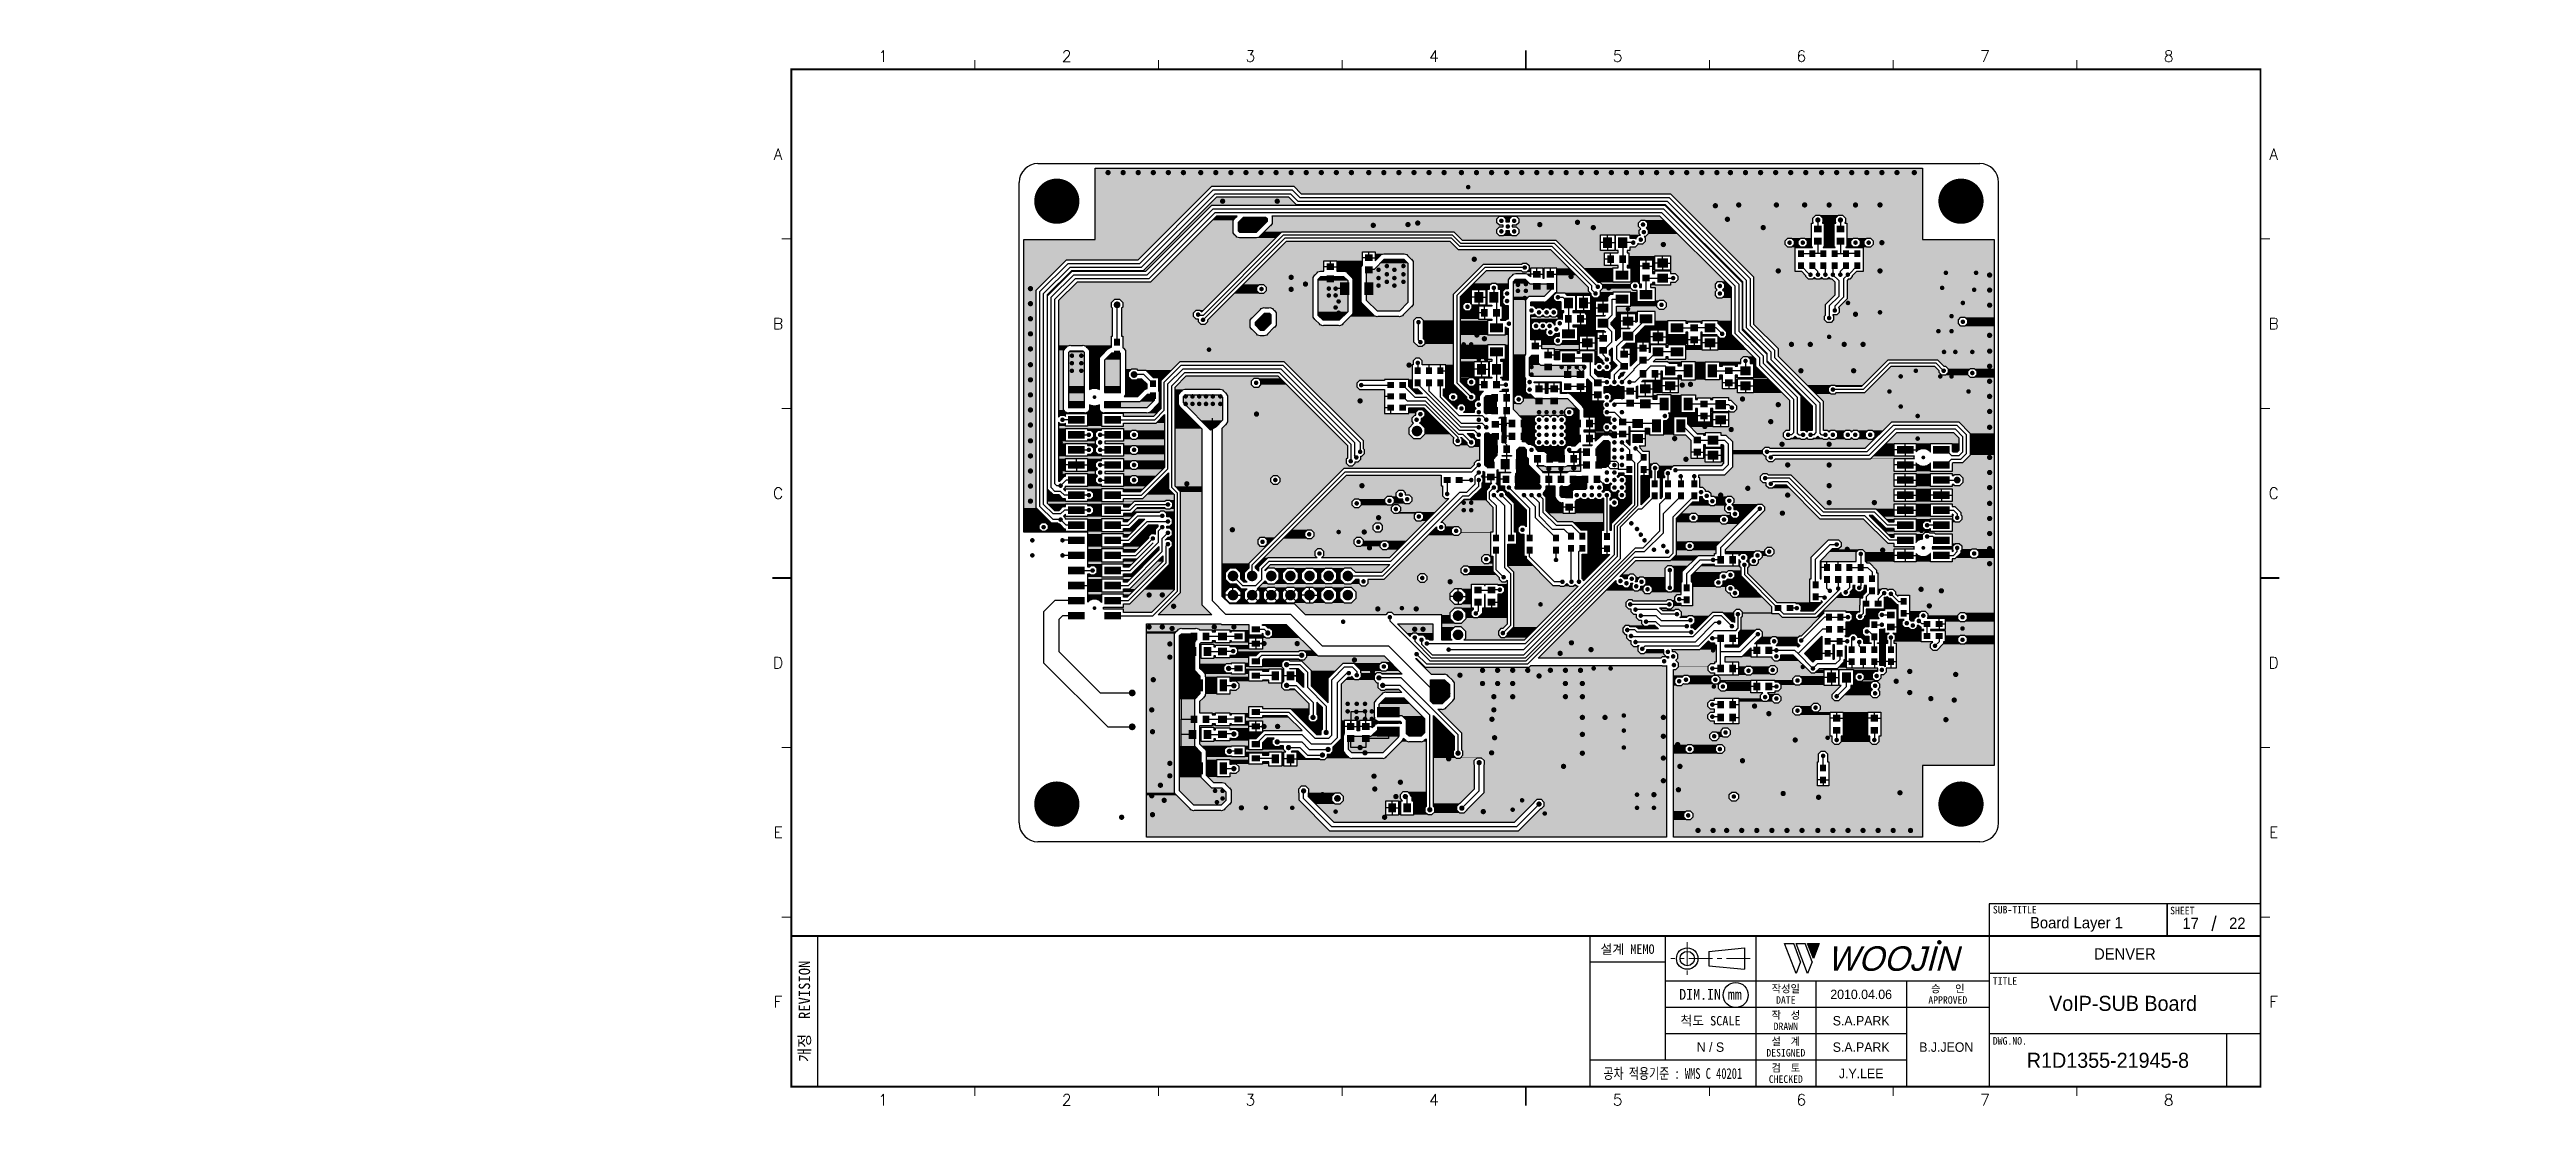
# Model space of a CAD drawing. Extents: x 295 to 953, y 10 to 290.
import ezdxf
from ezdxf.enums import TextEntityAlignment as Align

# ---------------------------------------------------------------- set-up
doc = ezdxf.new("R2010")
doc.units = 0
doc.header["$LTSCALE"] = 5
doc.header["$MEASUREMENT"] = 0
doc.linetypes.add('CENTER', pattern=[2, 1.25, -0.25, 0.25, -0.25])
doc.layers.get('0').update_dxf_attribs({"linetype": 'CONTINUOUS', "lineweight": 25})
for name, color, linetype in [('19_SOLD_GBR', 10, 'CONTINUOUS'), ('SHEET', 3, 'CONTINUOUS'), ('문자', 4, 'CONTINUOUS'), ('테두리', 3, 'CONTINUOUS')]:
    doc.layers.add(name, color=color, linetype=linetype)
for name, color, linetype, lineweight in [('2', 2, 'CENTER', 13), ('4', 4, 'CONTINUOUS', 18), ('6', 6, 'CONTINUOUS', 13)]:
    doc.layers.add(name, color=color, linetype=linetype, lineweight=lineweight)
doc.styles.add('MARK', font='ARLRDBD.TTF')
doc.styles.get("Standard").update_dxf_attribs({"font": 'simplex.shx'})
doc.styles.add('굴림', font='')
doc.styles.add('굴림체', font='')
doc.styles.get('굴림').set_extended_font_data('Gulim')
doc.styles.get('굴림체').set_extended_font_data('GulimChe')

msp = doc.modelspace()

# ---------------------------------------------------------------- texts
at = {"color": 4, "style": '굴림'}
for s, p in [('2010.04.06', (775.98, 39.5)), ('S.A.PARK', (775.98, 32.5)), ('S.A.PARK', (775.98, 25.5)), ('B.J.JEON', (798.57, 25.5)), ('J.Y.LEE', (775.98, 18.5))]:
    msp.add_text(s, height=2.5, dxfattribs=at).set_placement(p, align=Align.MIDDLE_CENTER)
at = {"layer": '4', "style": '굴림'}
for s, p in [('Board Layer 1', (833.13, 58.53)), ('17', (863.44, 58.33)), ('22', (875.83, 58.38)), ('DENVER', (845.98, 50.24))]:
    msp.add_text(s, height=3, dxfattribs=at).set_placement(p, align=Align.MIDDLE_CENTER)
at = {"layer": '6', "char_height": 3.5278, "width": 39.2183, "attachment_point": 4}
for insert in [(295.11, 181.28), (295.11, 173.63)]:
    msp.add_mtext('{\\f굴림|b0|i0|c129;\\C7;', dxfattribs=dict(at, insert=insert))
at = {"layer": '6', "color": 4, "char_height": 3, "attachment_point": 4, "style": '굴림체'}
for insert, width in [((905.28, 137.42), 36.962), ((952.58, 106.26), 52.2944), ((952.58, 102.14), 52.2944), ((573.67, 73.54), 36.962)]:
    msp.add_mtext('{\\f굴림|b0|i0|c129;\\C7;', dxfattribs=dict(at, insert=insert, width=width))
at = {"layer": '문자', "style": '굴림'}
for s, height, p in [('VoIP-SUB Board', 4, (845.5, 37.11)), ('N / S', 2.5, (735.98, 25.5)), ('R1D1355-21945-8', 4, (841.48, 22))]:
    msp.add_text(s, height=height, dxfattribs=at).set_placement(p, align=Align.MIDDLE_CENTER)

# ---------------------------------------------------------------- blocks, each defined once
blk = doc.blocks.new('B')
at = {"layer": '문자'}
blk.add_hatch(color=256, dxfattribs=at).paths.add_polyline_path([(13.79, 10), (15.31, 6), (16.84, 10)])
at = {"color": 4, "const_width": 0.6}
blk.add_lwpolyline([(48.46, 10.32, 1), (49.06, 10.32, 1)], format="xyb", close=True, dxfattribs=at)
at = {"layer": '문자'}
for p, q in [((10.73, 2), (7.68, 10)), ((7.68, 10), (10.09, 10)), ((11.94, 5.16), (10.09, 10)), ((10.73, 10), (13.15, 10)), ((13.79, 2), (10.73, 10)), ((14.99, 5.16), (13.15, 10)), ((13.79, 10), (16.84, 10)), ((15.31, 6), (13.79, 10)), ((16.84, 10), (15.31, 6)), ((11.94, 5.16), (10.73, 2)), ((14.99, 5.16), (13.79, 2))]:
    blk.add_line(p, q, dxfattribs=at)
at = {"layer": '문자', "style": 'MARK', "oblique": 15}
blk.add_text('WOOJIN', height=6.5, dxfattribs=at).set_placement((36.4, 6), align=Align.MIDDLE_CENTER)
blk = doc.blocks.new('C')
blk.add_line((15, 285), (15, 285))
at = {"layer": '2'}
for p, q in [((252.83, 53.35), (252.83, 44.65)), ((269.53, 49), (248.48, 49))]:
    blk.add_line(p, q, dxfattribs=at)
at = {"layer": 'SHEET'}
for p, q in [((393.14, 60.3), (392.07, 56.28)), ((22, 55), (22, 15)), ((227, 55), (227, 15)), ((247, 55), (247, 22)), ((271, 55), (271, 15)), ((271, 55), (271, 15)), ((333, 55), (333, 15)), ((247, 48), (227, 48)), ((333, 43), (247, 43)), ((287, 43), (287, 15)), ((311, 43), (311, 15)), ((405, 45), (333, 45)), ((333, 36), (247, 36)), ((311, 29), (247, 29)), ((405, 29), (333, 29)), ((396, 29), (396, 15)), ((311, 22), (227, 22))]:
    blk.add_line(p, q, dxfattribs=at)
at = {"layer": 'SHEET', "color": 4}
for p, q in [((258.53, 50.9), (268.03, 51.85)), ((258.53, 50.9), (258.53, 47.1)), ((258.53, 47.1), (268.03, 46.15)), ((268.03, 51.85), (268.03, 46.15))]:
    blk.add_line(p, q, dxfattribs=at)
at = {"layer": 'SHEET'}
for points in [[(333, 55), (380.19, 55), (380.19, 63.49), (333, 63.49)], [(380.19, 55), (405, 55), (405, 63.49), (380.19, 63.49)]]:
    blk.add_lwpolyline(points, close=True, dxfattribs=at)
at = {"layer": 'SHEET', "color": 4}
for radius in [2.85, 1.9]:
    blk.add_circle((252.83, 49), radius, dxfattribs=at)
at = {"layer": 'SHEET'}
blk.add_circle((265.7, 39.32), 3.32, dxfattribs=at)
at = {"layer": '테두리'}
blk.add_line((405, 285), (405, 15), dxfattribs=at)
for points, const_width in [([(210, 290), (210, 285)], 0.5), ([(15, 285), (15, 15), (405, 15), (405, 285), (15, 285)], 0.5), ([(63.75, 287.5), (63.75, 285)], 0.3), ([(112.5, 287.5), (112.5, 285)], 0.3), ([(161.25, 287.5), (161.25, 285)], 0.3), ([(258.75, 287.5), (258.75, 285)], 0.3), ([(307.5, 287.5), (307.5, 285)], 0.3), ([(356.25, 287.5), (356.25, 285)], 0.3), ([(12.5, 240), (15, 240)], 0.3), ([(407.5, 240), (405, 240)], 0.3), ([(12.5, 195), (15, 195)], 0.3), ([(407.5, 195), (405, 195)], 0.3), ([(10, 150), (15, 150)], 0.5), ([(410, 150), (405, 150)], 0.5), ([(12.5, 105), (15, 105)], 0.3), ([(407.5, 105), (405, 105)], 0.3), ([(12.5, 60), (15, 60)], 0.3), ([(407.5, 60), (405, 60)], 0.3), ([(15, 55), (405, 55)], 0.5), ([(63.75, 12.5), (63.75, 15)], 0.3), ([(112.5, 12.5), (112.5, 15)], 0.3), ([(161.25, 12.5), (161.25, 15)], 0.3), ([(210, 10), (210, 15)], 0.5), ([(258.75, 12.5), (258.75, 15)], 0.3), ([(307.5, 12.5), (307.5, 15)], 0.3), ([(356.25, 12.5), (356.25, 15)], 0.3)]:
    blk.add_lwpolyline(points, dxfattribs=dict(at, const_width=const_width))
blk.add_blockref('B', (271, 43))
at = {"layer": '문자'}
for s, p in [('1', (39.38, 288.5)), ('2', (88.12, 288.5)), ('3', (136.88, 288.5)), ('4', (185.62, 288.5)), ('5', (234.38, 288.5)), ('6', (283.12, 288.5)), ('7', (331.88, 288.5)), ('8', (380.62, 288.5)), ('A', (11.5, 262.5)), ('A', (408.5, 262.5)), ('B', (11.5, 217.5)), ('B', (408.5, 217.5)), ('C', (11.5, 172.5)), ('C', (408.5, 172.5)), ('D', (11.5, 127.5)), ('D', (408.5, 127.5)), ('E', (11.5, 82.5)), ('E', (408.5, 82.5)), ('F', (11.5, 37.5)), ('F', (408.5, 37.5)), ('1', (39.38, 11.5)), ('2', (88.12, 11.5)), ('3', (136.88, 11.5)), ('4', (185.62, 11.5)), ('5', (234.38, 11.5)), ('6', (283.12, 11.5)), ('7', (331.88, 11.5)), ('8', (380.62, 11.5))]:
    blk.add_text(s, height=3, dxfattribs=at).set_placement(p, align=Align.MIDDLE)
at = {"layer": '문자', "style": '굴림체'}
for s, height, p in [('SUB-TITLE', 2, (339.77, 61.98)), ('SHEET', 2, (384.24, 61.74)), ('설계 MEMO', 2.5, (237, 51.5)), ('DIM.IN mm', 2.85, (259, 39.5)), ('작성일', 2, (279, 41)), ('승   인', 2, (322, 41)), ('척도 SCALE', 2.5, (259, 32.5)), ('작  성', 2, (279, 34)), ('DATE', 2, (279, 38)), ('APPROVED', 2, (322, 38)), ('설  계', 2, (279, 27)), ('DRAWN', 2, (279, 31)), ('DESIGNED', 2, (279, 24)), ('검  토', 2, (279, 20)), ('CHECKED', 2, (279, 17))]:
    blk.add_text(s, height=height, dxfattribs=at).set_placement(p, align=Align.MIDDLE_CENTER)
blk.add_text('개정  REVISION', height=3, rotation=90, dxfattribs=at).set_placement((18.5, 35), align=Align.MIDDLE_CENTER)
for s, p in [('TITLE', (333.95, 42.05)), ('DWG.NO.', (333.95, 26.15))]:
    blk.add_text(s, height=2, dxfattribs=at).set_placement(p)
at = {"layer": '문자', "style": '굴림체', "width": 0.75}
blk.add_text('공차 적용기준 : WMS C 40201', height=2.85, dxfattribs=at).set_placement((249, 18.5), align=Align.MIDDLE_CENTER)

# ---------------------------------------------------------------- linework, layer by layer
msp.add_line((491.98, 15), (491.98, 15))
msp.add_line((491.98, 15), (491.98, 15))
for points, const_width in [([(576.43, 257.6, -1), (575.73, 257.6, -1)], 0.7), ([(580.43, 257.6, -1), (579.73, 257.6, -1)], 0.7), ([(584.43, 257.6, -1), (583.73, 257.6, -1)], 0.7), ([(588.43, 257.6, -1), (587.73, 257.6, -1)], 0.7), ([(592.43, 257.6, -1), (591.73, 257.6, -1)], 0.7), ([(596.43, 257.6, -1), (595.73, 257.6, -1)], 0.7), ([(601.03, 257.6, -1), (600.33, 257.6, -1)], 0.7), ([(605.03, 257.6, -1), (604.33, 257.6, -1)], 0.7), ([(609.03, 257.6, -1), (608.33, 257.6, -1)], 0.7), ([(613.03, 257.6, -1), (612.33, 257.6, -1)], 0.7), ([(617.03, 257.6, -1), (616.33, 257.6, -1)], 0.7), ([(621.03, 257.6, -1), (620.33, 257.6, -1)], 0.7), ([(625.03, 257.6, -1), (624.33, 257.6, -1)], 0.7), ([(629.03, 257.6, -1), (628.33, 257.6, -1)], 0.7), ([(633.03, 257.6, -1), (632.33, 257.6, -1)], 0.7), ([(637.03, 257.6, -1), (636.33, 257.6, -1)], 0.7), ([(641.03, 257.6, -1), (640.33, 257.6, -1)], 0.7), ([(645.63, 257.6, -1), (644.93, 257.6, -1)], 0.7), ([(649.63, 257.6, -1), (648.93, 257.6, -1)], 0.7), ([(653.63, 257.6, -1), (652.93, 257.6, -1)], 0.7), ([(657.63, 257.6, -1), (656.93, 257.6, -1)], 0.7), ([(661.63, 257.6, -1), (660.93, 257.6, -1)], 0.7), ([(665.63, 257.6, -1), (664.93, 257.6, -1)], 0.7), ([(670.23, 257.6, -1), (669.53, 257.6, -1)], 0.7), ([(674.23, 257.6, -1), (673.53, 257.6, -1)], 0.7), ([(678.23, 257.6, -1), (677.53, 257.6, -1)], 0.7), ([(682.23, 257.6, -1), (681.53, 257.6, -1)], 0.7), ([(686.23, 257.6, -1), (685.53, 257.6, -1)], 0.7), ([(690.23, 257.6, -1), (689.53, 257.6, -1)], 0.7), ([(694.03, 257.6, -1), (693.33, 257.6, -1)], 0.7), ([(698.03, 257.6, -1), (697.33, 257.6, -1)], 0.7), ([(702.03, 257.6, -1), (701.33, 257.6, -1)], 0.7), ([(706.03, 257.6, -1), (705.33, 257.6, -1)], 0.7), ([(710.03, 257.6, -1), (709.33, 257.6, -1)], 0.7), ([(714.03, 257.6, -1), (713.33, 257.6, -1)], 0.7), ([(718.03, 257.6, -1), (717.33, 257.6, -1)], 0.7), ([(722.03, 257.6, -1), (721.33, 257.6, -1)], 0.7), ([(726.03, 257.6, -1), (725.33, 257.6, -1)], 0.7), ([(730.03, 257.6, -1), (729.33, 257.6, -1)], 0.7), ([(734.03, 257.6, -1), (733.33, 257.6, -1)], 0.7), ([(738.03, 257.6, -1), (737.33, 257.6, -1)], 0.7), ([(741.63, 257.6, -1), (740.93, 257.6, -1)], 0.7), ([(745.63, 257.6, -1), (744.93, 257.6, -1)], 0.7), ([(749.63, 257.6, -1), (748.93, 257.6, -1)], 0.7), ([(753.63, 257.6, -1), (752.93, 257.6, -1)], 0.7), ([(757.63, 257.6, -1), (756.93, 257.6, -1)], 0.7), ([(761.63, 257.6, -1), (760.93, 257.6, -1)], 0.7), ([(765.83, 257.6, -1), (765.13, 257.6, -1)], 0.7), ([(769.83, 257.6, -1), (769.13, 257.6, -1)], 0.7), ([(773.83, 257.6, -1), (773.13, 257.6, -1)], 0.7), ([(777.83, 257.6, -1), (777.13, 257.6, -1)], 0.7), ([(781.83, 257.6, -1), (781.13, 257.6, -1)], 0.7), ([(785.83, 257.6, -1), (785.13, 257.6, -1)], 0.7), ([(790.43, 257.6, -1), (789.73, 257.6, -1)], 0.7), ([(565.48, 250, -1), (559.48, 250, -1)], 6), ([(606.83, 250, -1), (606.13, 250, -1)], 0.7), ([(621.33, 250, -1), (620.63, 250, -1)], 0.7), ([(671.98, 253.75, -1), (671.38, 253.75, -1)], 0.6), ([(805.48, 250, -1), (799.48, 250, -1)], 6), ([(612.58, 245.2, -1), (611.98, 245.2, -1)], 0.6), ([(613.38, 243.6, -1), (612.78, 243.6, -1)], 0.6), ([(614.38, 245.2, -1), (613.78, 245.2, -1)], 0.6), ([(615.18, 243.6, -1), (614.58, 243.6, -1)], 0.6), ([(616.18, 245.2, -1), (615.58, 245.2, -1)], 0.6), ([(618.18, 245.2, -1), (617.58, 245.2, -1)], 0.6), ([(646.83, 243.6, -1), (646.13, 243.6, -1)], 0.7), ([(656.03, 243.8, -1), (655.33, 243.8, -1)], 0.7), ([(658.63, 244.2, -1), (657.93, 244.2, -1)], 0.7), ([(680.78, 244.8, -1), (680.18, 244.8, -1)], 0.6), ([(682.48, 243.3, -1), (681.88, 243.3, -1)], 0.6), ([(684.18, 244.8, -1), (683.58, 244.8, -1)], 0.6), ([(691.03, 243.8, -1), (690.33, 243.8, -1)], 0.7), ([(701.03, 244.4, -1), (700.33, 244.4, -1)], 0.7), ([(705.23, 243, -1), (704.53, 243, -1)], 0.7), ([(718.38, 243.8, -1), (717.78, 243.8, -1)], 0.6), ([(737.63, 248.8, -1), (736.93, 248.8, -1)], 0.7), ([(740.83, 245.2, -1), (740.13, 245.2, -1)], 0.7), ([(743.83, 249, -1), (743.13, 249, -1)], 0.7), ([(750.33, 243, -1), (749.63, 243, -1)], 0.7), ([(753.83, 249, -1), (753.13, 249, -1)], 0.7), ([(761.33, 249, -1), (760.63, 249, -1)], 0.7), ([(764.83, 245, -1), (764.13, 245, -1)], 0.7), ([(767.83, 249, -1), (767.13, 249, -1)], 0.7), ([(767.83, 243, -1), (767.13, 243, -1)], 0.7), ([(770.83, 245, -1), (770.13, 245, -1)], 0.7), ([(774.83, 249, -1), (774.13, 249, -1)], 0.7), ([(781.33, 249, -1), (780.63, 249, -1)], 0.7), ([(611.58, 242.2, -1), (610.98, 242.2, -1)], 0.6), ([(680.78, 242, -1), (680.18, 242, -1)], 0.6), ([(684.18, 242, -1), (683.58, 242, -1)], 0.6), ([(715.78, 239, -1), (715.18, 239, -1)], 0.6), ([(717.78, 239.8, -1), (717.18, 239.8, -1)], 0.6), ([(718.58, 241.8, -1), (717.98, 241.8, -1)], 0.6), ([(723.83, 238.5, -1), (723.13, 238.5, -1)], 0.7), ([(757.28, 239, -1), (756.68, 239, -1)], 0.6), ([(760.78, 239, -1), (760.18, 239, -1)], 0.6), ([(774.78, 239, -1), (774.18, 239, -1)], 0.6), ([(778.28, 239, -1), (777.68, 239, -1)], 0.6), ([(781.83, 239, -1), (781.13, 239, -1)], 0.7), ([(625.03, 229.8, -1), (624.33, 229.8, -1)], 0.7), ([(648.18, 231.8, -1), (647.58, 231.8, -1)], 0.6), ([(648.18, 229.6, -1), (647.58, 229.6, -1)], 0.6), ([(650.38, 232.8, -1), (649.78, 232.8, -1)], 0.6), ([(650.38, 230.6, -1), (649.78, 230.6, -1)], 0.6), ([(652.38, 231.8, -1), (651.78, 231.8, -1)], 0.6), ([(652.38, 229.6, -1), (651.78, 229.6, -1)], 0.6), ([(654.78, 232.8, -1), (654.18, 232.8, -1)], 0.6), ([(654.78, 230.6, -1), (654.18, 230.6, -1)], 0.6), ([(673.63, 234.6, -1), (672.93, 234.6, -1)], 0.7), ([(686.97, 232.4, -1), (686.37, 232.4, -1)], 0.6), ([(699.33, 230, -1), (698.63, 230, -1)], 0.7), ([(726.38, 229.6, -1), (725.78, 229.6, -1)], 0.6), ([(754.33, 231.5, -1), (753.63, 231.5, -1)], 0.7), ([(762.83, 230.5, -1), (762.23, 230.5, -1)], 0.6), ([(764.81, 230.5, -1), (764.21, 230.5, -1)], 0.6), ([(766.79, 230.5, -1), (766.19, 230.5, -1)], 0.6), ([(768.77, 230.5, -1), (768.17, 230.5, -1)], 0.6), ([(770.75, 230.5, -1), (770.15, 230.5, -1)], 0.6), ([(772.73, 230.5, -1), (772.13, 230.5, -1)], 0.6), ([(781.33, 231.5, -1), (780.63, 231.5, -1)], 0.7), ([(798.78, 231, -1), (798.18, 231, -1)], 0.6), ([(806.78, 231, -1), (806.18, 231, -1)], 0.6), ([(810.43, 230.4, -1), (809.73, 230.4, -1)], 0.7), ([(555.83, 226.8, -1), (555.13, 226.8, -1)], 0.7), ([(617.11, 226.7, -1), (616.51, 226.7, -1)], 0.6), ([(625.03, 226.6, -1), (624.33, 226.6, -1)], 0.7), ([(628.83, 228, -1), (628.13, 228, -1)], 0.7), ([(634.98, 226.8, -1), (634.38, 226.8, -1)], 0.6), ([(634.98, 225, -1), (634.38, 225, -1)], 0.6), ([(636.78, 226.8, -1), (636.18, 226.8, -1)], 0.6), ([(636.78, 225, -1), (636.18, 225, -1)], 0.6), ([(637.58, 223.4, -1), (636.98, 223.4, -1)], 0.6), ([(648.18, 227.6, -1), (647.58, 227.6, -1)], 0.6), ([(650.38, 228.6, -1), (649.78, 228.6, -1)], 0.6), ([(652.38, 227.6, -1), (651.78, 227.6, -1)], 0.6), ([(654.78, 228.6, -1), (654.18, 228.6, -1)], 0.6), ([(674.83, 227.5, -1), (674.13, 227.5, -1)], 0.7), ([(678.78, 227, -1), (678.18, 227, -1)], 0.6), ([(680.48, 224.3, -1), (680.28, 224.3, -1)], 0.2), ([(682.28, 225.5, -1), (681.68, 225.5, -1)], 0.6), ([(682.28, 223.5, -1), (681.68, 223.5, -1)], 0.6), ([(685.18, 227.8, -1), (684.58, 227.8, -1)], 0.6), ([(685.18, 226.2, -1), (684.58, 226.2, -1)], 0.6), ([(686.98, 224.3, -1), (686.38, 224.3, -1)], 0.6), ([(687.28, 228, -1), (686.68, 228, -1)], 0.6), ([(687.28, 226.2, -1), (686.68, 226.2, -1)], 0.6), ([(695.78, 224.5, -1), (695.18, 224.5, -1)], 0.6), ([(705.78, 225.5, -1), (705.18, 225.5, -1)], 0.6), ([(706.38, 227.3, -1), (705.78, 227.3, -1)], 0.6), ([(709.33, 227, -1), (708.63, 227, -1)], 0.7), ([(716.28, 227.5, -1), (715.68, 227.5, -1)], 0.6), ([(738.78, 227.5, -1), (738.18, 227.5, -1)], 0.6), ([(738.78, 225.5, -1), (738.18, 225.5, -1)], 0.6), ([(772.78, 223, -1), (772.18, 223, -1)], 0.6), ([(797.78, 227, -1), (797.18, 227, -1)], 0.6), ([(803.28, 223, -1), (802.68, 223, -1)], 0.6), ([(806.28, 226.5, -1), (805.68, 226.5, -1)], 0.6), ([(810.43, 226.4, -1), (809.73, 226.4, -1)], 0.7), ([(555.83, 222.8, -1), (555.13, 222.8, -1)], 0.7), ([(555.83, 218.8, -1), (555.13, 218.8, -1)], 0.7), ([(578.93, 222.5, -1), (578.03, 222.5, -1)], 0.9), ([(600.28, 219.9, -1), (599.68, 219.9, -1)], 0.6), ([(601.58, 218.5, -1), (600.98, 218.5, -1)], 0.6), ([(616.18, 217.4, -1), (615.58, 217.4, -1)], 0.6), ([(618.18, 217.8, -1), (617.58, 217.8, -1)], 0.6), ([(618.78, 219.6, -1), (618.18, 219.6, -1)], 0.6), ([(636.78, 221.8, -1), (636.18, 221.8, -1)], 0.6), ([(636.78, 219, -1), (636.18, 219, -1)], 0.6), ([(637.58, 220.4, -1), (636.98, 220.4, -1)], 0.6), ([(658.78, 217.9, -1), (658.18, 217.9, -1)], 0.6), ([(671.78, 222, -1), (671.18, 222, -1)], 0.6), ([(674.28, 222, -1), (673.68, 222, -1)], 0.6), ([(682.78, 217.5, -1), (682.18, 217.5, -1)], 0.6), ([(688.78, 221, -1), (688.18, 221, -1)], 0.6), ([(689.98, 216.9, -1), (689.38, 216.9, -1)], 0.6), ([(690.78, 220.5, -1), (690.18, 220.5, -1)], 0.6), ([(691.78, 216.9, -1), (691.18, 216.9, -1)], 0.6), ([(692.78, 220.5, -1), (692.18, 220.5, -1)], 0.6), ([(693.58, 216.9, -1), (692.98, 216.9, -1)], 0.6), ([(694.68, 220.5, -1), (694.08, 220.5, -1)], 0.6), ([(696.33, 219.5, -1), (695.63, 219.5, -1)], 0.7), ([(696.28, 217.6, -1), (695.68, 217.6, -1)], 0.6), ([(703.63, 220.4, -1), (702.93, 220.4, -1)], 0.7), ([(714.38, 221.4, -1), (713.78, 221.4, -1)], 0.6), ([(723.28, 222.5, -1), (722.68, 222.5, -1)], 0.6), ([(767.78, 219, -1), (767.18, 219, -1)], 0.6), ([(769.28, 221, -1), (768.68, 221, -1)], 0.6), ([(774.83, 220, -1), (774.13, 220, -1)], 0.7), ([(781.28, 220.5, -1), (780.68, 220.5, -1)], 0.6), ([(800.28, 219.5, -1), (799.68, 219.5, -1)], 0.6), ([(803.28, 218, -1), (802.68, 218, -1)], 0.6), ([(810.43, 222.4, -1), (809.73, 222.4, -1)], 0.7), ([(810.43, 218.4, -1), (809.73, 218.4, -1)], 0.7), ([(555.83, 214.8, -1), (555.13, 214.8, -1)], 0.7), ([(555.83, 210.8, -1), (555.13, 210.8, -1)], 0.7), ([(603.18, 210.6, -1), (602.58, 210.6, -1)], 0.6), ([(617.38, 216.2, -1), (616.78, 216.2, -1)], 0.6), ([(659.28, 212.6, -1), (658.68, 212.6, -1)], 0.6), ([(670.78, 212, -1), (670.18, 212, -1)], 0.6), ([(670.78, 210, -1), (670.18, 210, -1)], 0.6), ([(672.78, 212, -1), (672.18, 212, -1)], 0.6), ([(672.78, 210, -1), (672.18, 210, -1)], 0.6), ([(674.33, 214.5, -1), (673.63, 214.5, -1)], 0.7), ([(676.33, 213.5, -1), (675.63, 213.5, -1)], 0.7), ([(693.78, 215.2, -1), (693.18, 215.2, -1)], 0.6), ([(695.38, 216, -1), (694.78, 216, -1)], 0.6), ([(695.78, 213, -1), (695.18, 213, -1)], 0.6), ([(702.23, 215.6, -1), (701.53, 215.6, -1)], 0.7), ([(739.38, 214.8, -1), (738.78, 214.8, -1)], 0.6), ([(757.83, 212, -1), (757.13, 212, -1)], 0.7), ([(762.83, 212, -1), (762.13, 212, -1)], 0.7), ([(767.78, 214, -1), (767.18, 214, -1)], 0.6), ([(771.83, 212, -1), (771.13, 212, -1)], 0.7), ([(776.83, 212, -1), (776.13, 212, -1)], 0.7), ([(796.78, 215.5, -1), (796.18, 215.5, -1)], 0.6), ([(798.28, 210, -1), (797.68, 210, -1)], 0.6), ([(800.28, 215.5, -1), (799.68, 215.5, -1)], 0.6), ([(801.28, 210, -1), (800.68, 210, -1)], 0.6), ([(805.78, 210, -1), (805.18, 210, -1)], 0.6), ([(810.43, 214.4, -1), (809.73, 214.4, -1)], 0.7), ([(810.43, 210.2, -1), (809.73, 210.2, -1)], 0.7), ([(555.83, 206.6, -1), (555.13, 206.6, -1)], 0.7), ([(566.78, 209, -1), (566.18, 209, -1)], 0.6), ([(566.78, 207, -1), (566.18, 207, -1)], 0.6), ([(566.78, 205, -1), (566.18, 205, -1)], 0.6), ([(569.28, 209, -1), (568.68, 209, -1)], 0.6), ([(569.28, 207, -1), (568.68, 207, -1)], 0.6), ([(569.28, 205, -1), (568.68, 205, -1)], 0.6), ([(583.43, 204, -1), (582.53, 204, -1)], 0.9), ([(656.33, 206.5, -1), (655.63, 206.5, -1)], 0.7), ([(658.58, 207.1, -1), (657.98, 207.1, -1)], 0.6), ([(674.78, 208, -1), (674.18, 208, -1)], 0.6), ([(676.78, 208, -1), (676.18, 208, -1)], 0.6), ([(688.78, 206, -1), (688.18, 206, -1)], 0.6), ([(688.78, 204, -1), (688.18, 204, -1)], 0.6), ([(696.78, 206, -1), (696.18, 206, -1)], 0.6), ([(698.78, 206, -1), (698.18, 206, -1)], 0.6), ([(700.78, 206, -1), (700.18, 206, -1)], 0.6), ([(702.78, 206, -1), (702.18, 206, -1)], 0.6), ([(706.78, 206, -1), (706.18, 206, -1)], 0.6), ([(706.78, 204, -1), (706.18, 204, -1)], 0.6), ([(708.78, 208, -1), (708.18, 208, -1)], 0.6), ([(708.78, 206, -1), (708.18, 206, -1)], 0.6), ([(708.78, 204, -1), (708.18, 204, -1)], 0.6), ([(712.78, 204, -1), (712.18, 204, -1)], 0.6), ([(745.58, 207.6, -1), (744.98, 207.6, -1)], 0.6), ([(760.33, 205, -1), (759.63, 205, -1)], 0.7), ([(774.33, 205, -1), (773.63, 205, -1)], 0.7), ([(786.78, 203.5, -1), (786.18, 203.5, -1)], 0.6), ([(790.78, 205, -1), (790.18, 205, -1)], 0.6), ([(797.28, 203.5, -1), (796.68, 203.5, -1)], 0.6), ([(798.18, 205, -1), (797.58, 205, -1)], 0.6), ([(800.28, 203.5, -1), (799.68, 203.5, -1)], 0.6), ([(805.78, 204.4, -1), (805.18, 204.4, -1)], 0.6), ([(810.43, 206.2, -1), (809.73, 206.2, -1)], 0.7), ([(555.83, 202.6, -1), (555.13, 202.6, -1)], 0.7), ([(555.83, 198.6, -1), (555.13, 198.6, -1)], 0.7), ([(572.73, 198, -1), (572.23, 198, -1)], 0.5), ([(596.98, 198.2, -1), (596.38, 198.2, -1)], 0.6), ([(598.78, 198.2, -1), (598.18, 198.2, -1)], 0.6), ([(600.58, 198.2, -1), (599.98, 198.2, -1)], 0.6), ([(602.38, 198.2, -1), (601.78, 198.2, -1)], 0.6), ([(604.18, 198.2, -1), (603.58, 198.2, -1)], 0.6), ([(606.18, 198.2, -1), (605.58, 198.2, -1)], 0.6), ([(615.68, 201.8, -1), (615.08, 201.8, -1)], 0.6), ([(643.33, 197, -1), (642.63, 197, -1)], 0.7), ([(643.58, 201.2, -1), (642.98, 201.2, -1)], 0.6), ([(667.98, 198, -1), (667.38, 198, -1)], 0.6), ([(672.78, 202, -1), (672.18, 202, -1)], 0.6), ([(672.78, 198, -1), (672.18, 198, -1)], 0.6), ([(681.98, 201.3, -1), (681.38, 201.3, -1)], 0.6), ([(685.38, 197.4, -1), (684.78, 197.4, -1)], 0.6), ([(688.28, 202, -1), (687.68, 202, -1)], 0.6), ([(688.28, 200, -1), (687.68, 200, -1)], 0.6), ([(702.43, 197.8, -1), (701.73, 197.8, -1)], 0.7), ([(704.23, 200.4, -1), (703.53, 200.4, -1)], 0.7), ([(708.78, 202, -1), (708.18, 202, -1)], 0.6), ([(708.78, 200, -1), (708.18, 200, -1)], 0.6), ([(708.78, 198, -1), (708.18, 198, -1)], 0.6), ([(710.78, 202, -1), (710.18, 202, -1)], 0.6), ([(710.78, 200, -1), (710.18, 200, -1)], 0.6), ([(710.78, 198, -1), (710.18, 198, -1)], 0.6), ([(712.78, 202, -1), (712.18, 202, -1)], 0.6), ([(712.78, 200, -1), (712.18, 200, -1)], 0.6), ([(712.78, 198, -1), (712.18, 198, -1)], 0.6), ([(714.78, 202, -1), (714.18, 202, -1)], 0.6), ([(728.83, 201.2, -1), (728.13, 201.2, -1)], 0.7), ([(731.03, 201.4, -1), (730.33, 201.4, -1)], 0.7), ([(744.83, 197.5, -1), (744.13, 197.5, -1)], 0.7), ([(751.83, 200, -1), (751.13, 200, -1)], 0.7), ([(768.78, 200, -1), (768.18, 200, -1)], 0.6), ([(783.78, 199.5, -1), (783.18, 199.5, -1)], 0.6), ([(804.78, 199.5, -1), (804.18, 199.5, -1)], 0.6), ([(810.43, 202.2, -1), (809.73, 202.2, -1)], 0.7), ([(810.43, 198.2, -1), (809.73, 198.2, -1)], 0.7), ([(555.83, 194.6, -1), (555.13, 194.6, -1)], 0.7), ([(555.83, 190.6, -1), (555.13, 190.6, -1)], 0.7), ([(564.28, 192, -1), (563.68, 192, -1)], 0.6), ([(596.98, 196.2, -1), (596.38, 196.2, -1)], 0.6), ([(598.78, 196.2, -1), (598.18, 196.2, -1)], 0.6), ([(600.58, 196.2, -1), (599.98, 196.2, -1)], 0.6), ([(602.38, 196.2, -1), (601.78, 196.2, -1)], 0.6), ([(604.18, 196.2, -1), (603.58, 196.2, -1)], 0.6), ([(606.18, 196.2, -1), (605.58, 196.2, -1)], 0.6), ([(615.83, 193.5, -1), (615.13, 193.5, -1)], 0.7), ([(658.28, 192, -1), (657.68, 192, -1)], 0.6), ([(659.28, 193.5, -1), (658.68, 193.5, -1)], 0.6), ([(670.18, 195, -1), (669.58, 195, -1)], 0.6), ([(674.78, 196, -1), (674.18, 196, -1)], 0.6), ([(674.78, 194, -1), (674.18, 194, -1)], 0.6), ([(674.78, 192, -1), (674.18, 192, -1)], 0.6), ([(676.78, 196, -1), (676.18, 196, -1)], 0.6), ([(676.78, 194, -1), (676.18, 194, -1)], 0.6), ([(676.78, 192, -1), (676.18, 192, -1)], 0.6), ([(681.63, 190.6, -1), (680.93, 190.6, -1)], 0.7), ([(688.78, 192, -1), (688.18, 192, -1)], 0.6), ([(690.78, 194, -1), (690.18, 194, -1)], 0.6), ([(690.78, 192, -1), (690.18, 192, -1)], 0.6), ([(692.78, 194, -1), (692.18, 194, -1)], 0.6), ([(692.78, 192, -1), (692.18, 192, -1)], 0.6), ([(694.78, 194, -1), (694.18, 194, -1)], 0.6), ([(694.78, 192, -1), (694.18, 192, -1)], 0.6), ([(696.78, 194, -1), (696.18, 194, -1)], 0.6), ([(696.78, 192, -1), (696.18, 192, -1)], 0.6), ([(698.78, 194, -1), (698.18, 194, -1)], 0.6), ([(698.78, 192, -1), (698.18, 192, -1)], 0.6), ([(700.98, 193.2, -1), (700.38, 193.2, -1)], 0.6), ([(704.83, 194.8, -1), (704.13, 194.8, -1)], 0.7), ([(708.78, 196, -1), (708.18, 196, -1)], 0.6), ([(708.78, 194, -1), (708.18, 194, -1)], 0.6), ([(710.78, 196, -1), (710.18, 196, -1)], 0.6), ([(710.78, 192, -1), (710.18, 192, -1)], 0.6), ([(712.78, 194, -1), (712.18, 194, -1)], 0.6), ([(724.18, 193, -1), (723.58, 193, -1)], 0.6), ([(732.23, 192.6, -1), (731.53, 192.6, -1)], 0.7), ([(734.83, 190.2, -1), (734.13, 190.2, -1)], 0.7), ([(741.98, 195.2, -1), (741.38, 195.2, -1)], 0.6), ([(752.33, 191.5, -1), (751.63, 191.5, -1)], 0.7), ([(754.33, 196, -1), (753.63, 196, -1)], 0.7), ([(786.78, 195.5, -1), (786.18, 195.5, -1)], 0.6), ([(791.28, 193, -1), (790.68, 193, -1)], 0.6), ([(810.43, 194.2, -1), (809.73, 194.2, -1)], 0.7), ([(810.43, 190, -1), (809.73, 190, -1)], 0.7), ([(555.83, 186.4, -1), (555.13, 186.4, -1)], 0.7), ([(563.78, 188.5, -1), (563.18, 188.5, -1)], 0.6), ([(563.78, 186, -1), (563.18, 186, -1)], 0.6), ([(563.78, 183.5, -1), (563.18, 183.5, -1)], 0.6), ([(571.28, 188, -1), (570.68, 188, -1)], 0.6), ([(571.28, 184, -1), (570.68, 184, -1)], 0.6), ([(574.28, 188, -1), (573.68, 188, -1)], 0.6), ([(574.28, 186, -1), (573.68, 186, -1)], 0.6), ([(574.28, 184, -1), (573.68, 184, -1)], 0.6), ([(583.28, 188, -1), (582.68, 188, -1)], 0.6), ([(583.28, 184, -1), (582.68, 184, -1)], 0.6), ([(643.28, 183.5, -1), (642.68, 183.5, -1)], 0.6), ([(658.78, 189, -1), (657.38, 189, -1)], 1.4), ([(669.18, 186.4, -1), (668.58, 186.4, -1)], 0.6), ([(672.78, 186, -1), (672.18, 186, -1)], 0.6), ([(674.78, 190, -1), (674.18, 190, -1)], 0.6), ([(674.78, 188, -1), (674.18, 188, -1)], 0.6), ([(676.78, 190, -1), (676.18, 190, -1)], 0.6), ([(676.78, 188, -1), (676.18, 188, -1)], 0.6), ([(676.78, 186, -1), (676.18, 186, -1)], 0.6), ([(676.78, 184, -1), (676.18, 184, -1)], 0.6), ([(681.63, 187.2, -1), (680.93, 187.2, -1)], 0.7), ([(685.38, 183.7, -1), (684.78, 183.7, -1)], 0.6), ([(688.78, 190, -1), (688.18, 190, -1)], 0.6), ([(688.78, 188, -1), (688.18, 188, -1)], 0.6), ([(688.78, 186, -1), (688.18, 186, -1)], 0.6), ([(688.78, 184, -1), (688.18, 184, -1)], 0.6), ([(690.78, 190, -1), (690.18, 190, -1)], 0.6), ([(690.78, 188, -1), (690.18, 188, -1)], 0.6), ([(690.78, 186, -1), (690.18, 186, -1)], 0.6), ([(690.78, 184, -1), (690.18, 184, -1)], 0.6), ([(692.78, 190, -1), (692.18, 190, -1)], 0.6), ([(692.78, 188, -1), (692.18, 188, -1)], 0.6), ([(692.78, 186, -1), (692.18, 186, -1)], 0.6), ([(692.78, 184, -1), (692.18, 184, -1)], 0.6), ([(694.78, 190, -1), (694.18, 190, -1)], 0.6), ([(694.78, 188, -1), (694.18, 188, -1)], 0.6), ([(694.78, 186, -1), (694.18, 186, -1)], 0.6), ([(694.78, 184, -1), (694.18, 184, -1)], 0.6), ([(696.78, 190, -1), (696.18, 190, -1)], 0.6), ([(696.78, 188, -1), (696.18, 188, -1)], 0.6), ([(696.78, 186, -1), (696.18, 186, -1)], 0.6), ([(696.78, 184, -1), (696.18, 184, -1)], 0.6), ([(698.78, 190, -1), (698.18, 190, -1)], 0.6), ([(698.78, 188, -1), (698.18, 188, -1)], 0.6), ([(698.78, 186, -1), (698.18, 186, -1)], 0.6), ([(698.78, 184, -1), (698.18, 184, -1)], 0.6), ([(708.78, 190, -1), (708.18, 190, -1)], 0.6), ([(708.78, 186, -1), (708.18, 186, -1)], 0.6), ([(708.78, 184, -1), (708.18, 184, -1)], 0.6), ([(710.78, 190, -1), (710.18, 190, -1)], 0.6), ([(710.78, 186, -1), (710.18, 186, -1)], 0.6), ([(710.78, 184, -1), (710.18, 184, -1)], 0.6), ([(712.78, 186, -1), (712.18, 186, -1)], 0.6), ([(712.78, 184, -1), (712.18, 184, -1)], 0.6), ([(716.38, 184.4, -1), (715.78, 184.4, -1)], 0.6), ([(726.83, 187, -1), (726.13, 187, -1)], 0.7), ([(741.83, 189.4, -1), (741.13, 189.4, -1)], 0.7), ([(751.28, 183.5, -1), (750.68, 183.5, -1)], 0.6), ([(755.33, 185.5, -1), (754.63, 185.5, -1)], 0.7), ([(756.89, 188, -1), (756.29, 188, -1)], 0.6), ([(760.85, 188, -1), (760.25, 188, -1)], 0.6), ([(762.83, 188, -1), (762.23, 188, -1)], 0.6), ([(766.79, 188, -1), (766.19, 188, -1)], 0.6), ([(767.83, 185.5, -1), (767.13, 185.5, -1)], 0.7), ([(768.77, 188, -1), (768.17, 188, -1)], 0.6), ([(772.73, 188, -1), (772.13, 188, -1)], 0.6), ([(774.71, 188, -1), (774.11, 188, -1)], 0.6), ([(778.67, 188, -1), (778.07, 188, -1)], 0.6), ([(791.28, 187, -1), (790.68, 187, -1)], 0.6), ([(810.43, 186, -1), (809.73, 186, -1)], 0.7), ([(555.83, 182.4, -1), (555.13, 182.4, -1)], 0.7), ([(555.83, 178.4, -1), (555.13, 178.4, -1)], 0.7), ([(563.83, 181, -1), (563.13, 181, -1)], 0.7), ([(563.78, 178, -1), (563.18, 178, -1)], 0.6), ([(574.28, 180, -1), (573.68, 180, -1)], 0.6), ([(574.28, 178, -1), (573.68, 178, -1)], 0.6), ([(583.28, 180, -1), (582.68, 180, -1)], 0.6), ([(640.78, 181, -1), (640.18, 181, -1)], 0.6), ([(642.28, 182, -1), (641.68, 182, -1)], 0.6), ([(674.78, 180, -1), (674.18, 180, -1)], 0.6), ([(674.78, 178, -1), (674.18, 178, -1)], 0.6), ([(676.78, 182, -1), (676.18, 182, -1)], 0.6), ([(686.88, 182.9, -1), (686.28, 182.9, -1)], 0.6), ([(693.43, 179, -1), (692.73, 179, -1)], 0.7), ([(696.63, 179, -1), (695.93, 179, -1)], 0.7), ([(700.03, 179.2, -1), (699.33, 179.2, -1)], 0.7), ([(708.78, 182, -1), (708.18, 182, -1)], 0.6), ([(708.78, 180, -1), (708.18, 180, -1)], 0.6), ([(708.78, 178, -1), (708.18, 178, -1)], 0.6), ([(710.78, 182, -1), (710.18, 182, -1)], 0.6), ([(710.78, 180, -1), (710.18, 180, -1)], 0.6), ([(710.78, 178, -1), (710.18, 178, -1)], 0.6), ([(712.78, 182, -1), (712.18, 182, -1)], 0.6), ([(712.78, 180, -1), (712.18, 180, -1)], 0.6), ([(721.58, 179.2, -1), (720.98, 179.2, -1)], 0.6), ([(724.98, 177.8, -1), (724.38, 177.8, -1)], 0.6), ([(726.98, 178.6, -1), (726.38, 178.6, -1)], 0.6), ([(728.38, 177, -1), (727.78, 177, -1)], 0.6), ([(729.83, 181.5, -1), (729.13, 181.5, -1)], 0.7), ([(731.98, 177, -1), (731.38, 177, -1)], 0.6), ([(752.28, 182, -1), (751.68, 182, -1)], 0.6), ([(756.83, 180, -1), (756.13, 180, -1)], 0.7), ([(767.83, 180, -1), (767.13, 180, -1)], 0.7), ([(792.73, 182, -1), (792.23, 182, -1)], 0.5), ([(810.43, 182, -1), (809.73, 182, -1)], 0.7), ([(810.43, 178, -1), (809.73, 178, -1)], 0.7), ([(555.83, 174.4, -1), (555.13, 174.4, -1)], 0.7), ([(555.83, 170.4, -1), (555.13, 170.4, -1)], 0.7), ([(563.78, 174.5, -1), (563.18, 174.5, -1)], 0.6), ([(571.28, 172, -1), (570.68, 172, -1)], 0.6), ([(574.28, 176, -1), (573.68, 176, -1)], 0.6), ([(583.28, 176, -1), (582.68, 176, -1)], 0.6), ([(597.33, 175, -1), (596.63, 175, -1)], 0.7), ([(620.78, 176, -1), (620.18, 176, -1)], 0.6), ([(643.83, 174.5, -1), (643.13, 174.5, -1)], 0.7), ([(651.08, 170.5, -1), (650.48, 170.5, -1)], 0.6), ([(654.08, 172.1, -1), (653.48, 172.1, -1)], 0.6), ([(655.78, 170.9, -1), (655.18, 170.9, -1)], 0.6), ([(666.38, 172.3, -1), (665.78, 172.3, -1)], 0.6), ([(672.78, 176, -1), (672.18, 176, -1)], 0.6), ([(674.78, 176, -1), (674.18, 176, -1)], 0.6), ([(674.78, 172, -1), (674.18, 172, -1)], 0.6), ([(676.78, 174, -1), (676.18, 174, -1)], 0.6), ([(678.78, 174, -1), (678.18, 174, -1)], 0.6), ([(678.78, 172, -1), (678.18, 172, -1)], 0.6), ([(680.78, 172, -1), (680.18, 172, -1)], 0.6), ([(682.78, 174, -1), (682.18, 174, -1)], 0.6), ([(684.78, 174, -1), (684.18, 174, -1)], 0.6), ([(686.78, 174, -1), (686.18, 174, -1)], 0.6), ([(686.78, 172, -1), (686.18, 172, -1)], 0.6), ([(688.78, 174, -1), (688.18, 174, -1)], 0.6), ([(688.78, 172, -1), (688.18, 172, -1)], 0.6), ([(690.78, 174, -1), (690.18, 174, -1)], 0.6), ([(690.78, 172, -1), (690.18, 172, -1)], 0.6), ([(696.78, 174, -1), (696.18, 174, -1)], 0.6), ([(698.78, 174, -1), (698.18, 174, -1)], 0.6), ([(700.78, 174, -1), (700.18, 174, -1)], 0.6), ([(700.78, 172, -1), (700.18, 172, -1)], 0.6), ([(702.78, 174, -1), (702.18, 174, -1)], 0.6), ([(702.78, 172, -1), (702.18, 172, -1)], 0.6), ([(704.78, 174, -1), (704.18, 174, -1)], 0.6), ([(704.78, 172, -1), (704.18, 172, -1)], 0.6), ([(706.78, 174, -1), (706.18, 174, -1)], 0.6), ([(706.78, 172, -1), (706.18, 172, -1)], 0.6), ([(708.78, 176, -1), (708.18, 176, -1)], 0.6), ([(708.78, 174, -1), (708.18, 174, -1)], 0.6), ([(708.78, 172, -1), (708.18, 172, -1)], 0.6), ([(710.78, 176, -1), (710.18, 176, -1)], 0.6), ([(710.78, 174, -1), (710.18, 174, -1)], 0.6), ([(710.78, 172, -1), (710.18, 172, -1)], 0.6), ([(712.78, 176, -1), (712.18, 176, -1)], 0.6), ([(712.78, 174, -1), (712.18, 174, -1)], 0.6), ([(712.78, 172, -1), (712.18, 172, -1)], 0.6), ([(733.78, 172.8, -1), (733.18, 172.8, -1)], 0.6), ([(735.28, 171.8, -1), (734.68, 171.8, -1)], 0.6), ([(736.78, 170.4, -1), (736.18, 170.4, -1)], 0.6), ([(739.03, 172, -1), (738.33, 172, -1)], 0.7), ([(741.28, 170.5, -1), (740.68, 170.5, -1)], 0.6), ([(746.23, 173.8, -1), (745.53, 173.8, -1)], 0.7), ([(750.78, 176.5, -1), (750.18, 176.5, -1)], 0.6), ([(752.28, 175, -1), (751.68, 175, -1)], 0.6), ([(756.83, 172, -1), (756.13, 172, -1)], 0.7), ([(767.83, 174.5, -1), (767.13, 174.5, -1)], 0.7), ([(801.93, 176, -1), (801.03, 176, -1)], 0.9), ([(810.43, 174, -1), (809.73, 174, -1)], 0.7), ([(555.83, 166.2, -1), (555.13, 166.2, -1)], 0.7), ([(563.78, 165.5, -1), (563.18, 165.5, -1)], 0.6), ([(571.28, 168, -1), (570.68, 168, -1)], 0.6), ([(590.78, 166.5, -1), (590.18, 166.5, -1)], 0.6), ([(592.28, 169.5, -1), (591.68, 169.5, -1)], 0.6), ([(592.28, 165, -1), (591.68, 165, -1)], 0.6), ([(642.38, 169.8, -1), (641.78, 169.8, -1)], 0.6), ([(648.23, 166, -1), (647.53, 166, -1)], 0.7), ([(652.78, 168.3, -1), (652.18, 168.3, -1)], 0.6), ([(658.88, 166.3, -1), (658.28, 166.3, -1)], 0.6), ([(670.78, 170, -1), (670.18, 170, -1)], 0.6), ([(670.78, 168, -1), (670.18, 168, -1)], 0.6), ([(672.78, 170, -1), (672.18, 170, -1)], 0.6), ([(672.78, 168, -1), (672.18, 168, -1)], 0.6), ([(710.78, 170, -1), (710.18, 170, -1)], 0.6), ([(712.78, 170, -1), (712.18, 170, -1)], 0.6), ([(712.78, 168, -1), (712.18, 168, -1)], 0.6), ([(715.28, 164.5, -1), (714.68, 164.5, -1)], 0.6), ([(731.78, 166, -1), (731.18, 166, -1)], 0.6), ([(739.88, 165.5, -1), (739.28, 165.5, -1)], 0.6), ([(741.28, 168.5, -1), (740.68, 168.5, -1)], 0.6), ([(742.78, 167, -1), (742.18, 167, -1)], 0.6), ([(749.38, 168.4, -1), (748.78, 168.4, -1)], 0.6), ([(755.43, 167.2, -1), (754.73, 167.2, -1)], 0.7), ([(767.83, 170, -1), (767.13, 170, -1)], 0.7), ([(779.83, 170, -1), (779.13, 170, -1)], 0.7), ([(793.78, 164, -1), (793.18, 164, -1)], 0.6), ([(801.78, 166, -1), (801.18, 166, -1)], 0.6), ([(810.43, 169.8, -1), (809.73, 169.8, -1)], 0.7), ([(810.43, 165.8, -1), (809.73, 165.8, -1)], 0.7), ([(556.28, 160, -1), (555.68, 160, -1)], 0.6), ([(559.28, 163.5, -1), (558.68, 163.5, -1)], 0.6), ([(564.28, 160, -1), (563.68, 160, -1)], 0.6), ([(588.28, 160.5, -1), (587.68, 160.5, -1)], 0.6), ([(590.78, 163.5, -1), (590.18, 163.5, -1)], 0.6), ([(592.28, 162, -1), (591.68, 162, -1)], 0.6), ([(592.28, 159, -1), (591.68, 159, -1)], 0.6), ([(609.43, 162.8, -1), (608.73, 162.8, -1)], 0.7), ([(617.38, 159.6, -1), (616.78, 159.6, -1)], 0.6), ([(629.78, 161.6, -1), (629.18, 161.6, -1)], 0.6), ([(637.58, 162.2, -1), (636.98, 162.2, -1)], 0.6), ([(642.88, 159.6, -1), (642.28, 159.6, -1)], 0.6), ([(644.43, 162.2, -1), (643.73, 162.2, -1)], 0.7), ([(645.83, 158, -1), (645.13, 158, -1)], 0.7), ([(647.98, 163.4, -1), (647.38, 163.4, -1)], 0.6), ([(649.78, 158.7, -1), (649.18, 158.7, -1)], 0.6), ([(664.78, 163.5, -1), (664.18, 163.5, -1)], 0.6), ([(668.78, 162.5, -1), (668.18, 162.5, -1)], 0.6), ([(686.38, 162.8, -1), (685.78, 162.8, -1)], 0.6), ([(716.78, 163, -1), (716.18, 163, -1)], 0.6), ([(717.78, 161.5, -1), (717.18, 161.5, -1)], 0.6), ([(718.78, 160, -1), (718.18, 160, -1)], 0.6), ([(721.28, 157.5, -1), (720.68, 157.5, -1)], 0.6), ([(723.78, 158.5, -1), (723.18, 158.5, -1)], 0.6), ([(730.78, 158.5, -1), (730.18, 158.5, -1)], 0.6), ([(769.78, 158.9, -1), (769.18, 158.9, -1)], 0.6), ([(772.63, 157.6, -1), (771.93, 157.6, -1)], 0.7), ([(782.03, 157.4, -1), (781.33, 157.4, -1)], 0.7), ([(792.28, 162.5, -1), (791.68, 162.5, -1)], 0.6), ([(792.73, 158, -1), (792.23, 158, -1)], 0.5), ([(793.78, 161, -1), (793.18, 161, -1)], 0.6), ([(801.78, 158, -1), (801.18, 158, -1)], 0.6), ([(810.43, 161.8, -1), (809.73, 161.8, -1)], 0.7), ([(810.43, 157.8, -1), (809.73, 157.8, -1)], 0.7), ([(556.28, 156, -1), (555.68, 156, -1)], 0.6), ([(564.28, 156, -1), (563.68, 156, -1)], 0.6), ([(572.28, 152, -1), (571.68, 152, -1)], 0.6), ([(609.94, 150.54, -1), (608.54, 150.54, -1)], 1.4), ([(615.02, 150.54, -1), (613.62, 150.54, -1)], 1.4), ([(620.1, 150.54, -1), (618.7, 150.54, -1)], 1.4), ([(625.18, 150.54, -1), (623.78, 150.54, -1)], 1.4), ([(630.26, 150.54, -1), (628.86, 150.54, -1)], 1.4), ([(632.48, 156.5, -1), (631.88, 156.5, -1)], 0.6), ([(635.34, 150.54, -1), (633.94, 150.54, -1)], 1.4), ([(640.42, 150.54, -1), (639.02, 150.54, -1)], 1.4), ([(671.28, 152, -1), (670.68, 152, -1)], 0.6), ([(676.78, 155, -1), (676.18, 155, -1)], 0.6), ([(695.28, 154.8, -1), (694.68, 154.8, -1)], 0.6), ([(724.78, 157, -1), (724.18, 157, -1)], 0.6), ([(725.48, 152.1, -1), (724.88, 152.1, -1)], 0.6), ([(736.98, 154.8, -1), (736.38, 154.8, -1)], 0.6), ([(741.58, 150.8, -1), (740.98, 150.8, -1)], 0.6), ([(744.98, 155.4, -1), (744.38, 155.4, -1)], 0.6), ([(745.28, 153.5, -1), (744.68, 153.5, -1)], 0.6), ([(747.78, 154.5, -1), (747.18, 154.5, -1)], 0.6), ([(748.78, 156, -1), (748.18, 156, -1)], 0.6), ([(751.88, 157, -1), (751.28, 157, -1)], 0.6), ([(776.18, 156.4, -1), (775.58, 156.4, -1)], 0.6), ([(806.28, 156.5, -1), (805.68, 156.5, -1)], 0.6), ([(810.43, 153.8, -1), (809.73, 153.8, -1)], 0.7), ([(571.83, 148, -1), (571.13, 148, -1)], 0.7), ([(587.33, 145.5, -1), (586.63, 145.5, -1)], 0.7), ([(590.83, 145.5, -1), (590.13, 145.5, -1)], 0.7), ([(609.94, 145.46, -1), (608.54, 145.46, -1)], 1.4), ([(615.02, 145.46, -1), (613.62, 145.46, -1)], 1.4), ([(620.1, 145.46, -1), (618.7, 145.46, -1)], 1.4), ([(625.18, 145.46, -1), (623.78, 145.46, -1)], 1.4), ([(630.26, 145.46, -1), (628.86, 145.46, -1)], 1.4), ([(635.34, 145.46, -1), (633.94, 145.46, -1)], 1.4), ([(640.42, 145.46, -1), (639.02, 145.46, -1)], 1.4), ([(644.18, 149.1, -1), (643.58, 149.1, -1)], 0.6), ([(659.78, 150, -1), (659.18, 150, -1)], 0.6), ([(667.23, 149, -1), (666.53, 149, -1)], 0.7), ([(669.68, 145.08, -1), (668.28, 145.08, -1)], 1.4), ([(680.38, 146.89, -1), (679.78, 146.89, -1)], 0.6), ([(681.38, 150.2, -1), (680.78, 150.2, -1)], 0.6), ([(696.98, 149, -1), (696.38, 149, -1)], 0.6), ([(699.38, 149, -1), (698.78, 149, -1)], 0.6), ([(701.38, 149, -1), (700.78, 149, -1)], 0.6), ([(712.38, 149.2, -1), (711.78, 149.2, -1)], 0.6), ([(713.98, 148.6, -1), (713.38, 148.6, -1)], 0.6), ([(715.38, 149.8, -1), (714.78, 149.8, -1)], 0.6), ([(716.58, 147.8, -1), (715.98, 147.8, -1)], 0.6), ([(717.98, 149, -1), (717.38, 149, -1)], 0.6), ([(719.58, 147, -1), (718.98, 147, -1)], 0.6), ([(725.48, 147.4, -1), (724.88, 147.4, -1)], 0.6), ([(727.98, 144.4, -1), (727.38, 144.4, -1)], 0.6), ([(738.38, 148.8, -1), (737.78, 148.8, -1)], 0.6), ([(739.78, 150.4, -1), (739.18, 150.4, -1)], 0.6), ([(741.58, 147.2, -1), (740.98, 147.2, -1)], 0.6), ([(742.78, 146, -1), (742.18, 146, -1)], 0.6), ([(766.58, 144.8, -1), (765.98, 144.8, -1)], 0.6), ([(767.98, 146.6, -1), (767.38, 146.6, -1)], 0.6), ([(770.18, 147.2, -1), (769.58, 147.2, -1)], 0.6), ([(772.18, 146.2, -1), (771.58, 146.2, -1)], 0.6), ([(775.78, 147.4, -1), (775.18, 147.4, -1)], 0.6), ([(782.38, 146, -1), (781.78, 146, -1)], 0.6), ([(784.18, 145.8, -1), (783.58, 145.8, -1)], 0.6), ([(792.23, 147, -1), (791.53, 147, -1)], 0.7), ([(797.63, 146.6, -1), (796.93, 146.6, -1)], 0.7), ([(572.73, 142, -1), (572.23, 142, -1)], 0.5), ([(593.83, 142.5, -1), (593.13, 142.5, -1)], 0.7), ([(638.78, 138.4, -1), (638.18, 138.4, -1)], 0.6), ([(648.03, 141.8, -1), (647.33, 141.8, -1)], 0.7), ([(651.18, 139.6, -1), (650.58, 139.6, -1)], 0.6), ([(654.38, 142, -1), (653.78, 142, -1)], 0.6), ([(658.23, 141.8, -1), (657.53, 141.8, -1)], 0.7), ([(669.68, 140, -1), (668.28, 140, -1)], 1.4), ([(673.98, 140.6, -1), (673.38, 140.6, -1)], 0.6), ([(691.18, 143, -1), (690.58, 143, -1)], 0.6), ([(714.98, 143, -1), (714.38, 143, -1)], 0.6), ([(716.38, 141.6, -1), (715.78, 141.6, -1)], 0.6), ([(717.78, 140, -1), (717.18, 140, -1)], 0.6), ([(719.18, 138.4, -1), (718.58, 138.4, -1)], 0.6), ([(725.38, 143, -1), (724.78, 143, -1)], 0.6), ([(727.38, 140.4, -1), (726.78, 140.4, -1)], 0.6), ([(730.98, 138.8, -1), (730.38, 138.8, -1)], 0.6), ([(738.58, 138.2, -1), (737.98, 138.2, -1)], 0.6), ([(743.58, 140.4, -1), (742.98, 140.4, -1)], 0.6), ([(759.18, 142, -1), (758.58, 142, -1)], 0.6), ([(772.78, 139.6, -1), (772.18, 139.6, -1)], 0.6), ([(775.98, 139.8, -1), (775.38, 139.8, -1)], 0.6), ([(781.78, 140.2, -1), (781.18, 140.2, -1)], 0.6), ([(781.78, 137.6, -1), (781.18, 137.6, -1)], 0.6), ([(788.38, 138, -1), (787.78, 138, -1)], 0.6), ([(791.58, 138.6, -1), (790.98, 138.6, -1)], 0.6), ([(792.78, 140, -1), (792.18, 140, -1)], 0.6), ([(794.43, 142.6, -1), (793.73, 142.6, -1)], 0.7), ([(803.18, 139.6, -1), (802.58, 139.6, -1)], 0.6), ([(587.33, 137, -1), (586.63, 137, -1)], 0.7), ([(590.83, 137, -1), (590.13, 137, -1)], 0.7), ([(592.83, 132.5, -1), (592.13, 132.5, -1)], 0.7), ([(593.43, 136.6, -1), (592.73, 136.6, -1)], 0.7), ([(604.63, 137, -1), (603.93, 137, -1)], 0.7), ([(609.83, 137, -1), (609.13, 137, -1)], 0.7), ([(617.83, 132.6, -1), (617.13, 132.6, -1)], 0.7), ([(618.83, 135.4, -1), (618.13, 135.4, -1)], 0.7), ([(623.63, 135.4, -1), (622.93, 135.4, -1)], 0.7), ([(626.63, 132.6, -1), (625.93, 132.6, -1)], 0.7), ([(657.83, 136.4, -1), (657.13, 136.4, -1)], 0.7), ([(657.78, 134.2, -1), (657.18, 134.2, -1)], 0.6), ([(659.58, 133.6, -1), (658.98, 133.6, -1)], 0.6), ([(660.03, 136.4, -1), (659.33, 136.4, -1)], 0.7), ([(660.98, 132.6, -1), (660.38, 132.6, -1)], 0.6), ([(666.78, 131, -1), (666.18, 131, -1)], 0.6), ([(669.68, 134.92, -1), (668.28, 134.92, -1)], 1.4), ([(681.18, 135.39, -1), (680.58, 135.39, -1)], 0.6), ([(699.43, 132.8, -1), (698.73, 132.8, -1)], 0.7), ([(704.63, 131, -1), (703.93, 131, -1)], 0.7), ([(714.18, 136.2, -1), (713.58, 136.2, -1)], 0.6), ([(715.18, 134.6, -1), (714.58, 134.6, -1)], 0.6), ([(716.38, 133, -1), (715.78, 133, -1)], 0.6), ([(718.18, 131.2, -1), (717.58, 131.2, -1)], 0.6), ([(729.98, 137.2, -1), (729.38, 137.2, -1)], 0.6), ([(731.18, 135.6, -1), (730.58, 135.6, -1)], 0.6), ([(736.78, 134, -1), (736.18, 134, -1)], 0.6), ([(741.98, 137.2, -1), (741.38, 137.2, -1)], 0.6), ([(748.88, 135.1, -1), (748.28, 135.1, -1)], 0.6), ([(753.18, 133.2, -1), (752.58, 133.2, -1)], 0.6), ([(760.38, 133.4, -1), (759.78, 133.4, -1)], 0.6), ([(772.58, 133.2, -1), (771.98, 133.2, -1)], 0.6), ([(774.18, 134, -1), (773.58, 134, -1)], 0.6), ([(775.78, 133, -1), (775.18, 133, -1)], 0.6), ([(777.78, 135.8, -1), (777.18, 135.8, -1)], 0.6), ([(784.18, 134.2, -1), (783.58, 134.2, -1)], 0.6), ([(789.98, 137.4, -1), (789.38, 137.4, -1)], 0.6), ([(795.88, 132, -1), (795.28, 132, -1)], 0.6), ([(803.18, 136.6, -1), (802.58, 136.6, -1)], 0.6), ([(803.18, 133.6, -1), (802.58, 133.6, -1)], 0.6), ([(592.83, 129, -1), (592.13, 129, -1)], 0.7), ([(608.43, 126, -1), (607.73, 126, -1)], 0.7), ([(609.58, 130.6, -1), (608.98, 130.6, -1)], 0.6), ([(623.83, 127, -1), (623.13, 127, -1)], 0.7), ([(627.83, 129.5, -1), (627.13, 129.5, -1)], 0.7), ([(640.28, 124.75, -1), (639.68, 124.75, -1)], 0.6), ([(641.83, 128.25, -1), (641.13, 128.25, -1)], 0.7), ([(646.63, 125.2, -1), (645.93, 125.2, -1)], 0.7), ([(649.58, 126.5, -1), (648.98, 126.5, -1)], 0.6), ([(658.28, 129.8, -1), (657.68, 129.8, -1)], 0.6), ([(675.83, 125.5, -1), (675.13, 125.5, -1)], 0.7), ([(679.83, 125.5, -1), (679.13, 125.5, -1)], 0.7), ([(683.83, 125.5, -1), (683.13, 125.5, -1)], 0.7), ([(687.83, 125.5, -1), (687.13, 125.5, -1)], 0.7), ([(693.83, 125.5, -1), (693.13, 125.5, -1)], 0.7), ([(696.43, 130, -1), (695.73, 130, -1)], 0.7), ([(697.83, 125.5, -1), (697.13, 125.5, -1)], 0.7), ([(701.83, 125.5, -1), (701.13, 125.5, -1)], 0.7), ([(705.28, 126, -1), (704.68, 126, -1)], 0.6), ([(709.78, 126, -1), (709.18, 126, -1)], 0.6), ([(723.98, 127.9, -1), (723.38, 127.9, -1)], 0.6), ([(724.98, 130.4, -1), (724.38, 130.4, -1)], 0.6), ([(726.38, 129.2, -1), (725.78, 129.2, -1)], 0.6), ([(726.58, 126.9, -1), (725.98, 126.9, -1)], 0.6), ([(736.78, 126, -1), (736.18, 126, -1)], 0.6), ([(736.98, 130.8, -1), (736.38, 130.8, -1)], 0.6), ([(746.38, 125.4, -1), (745.78, 125.4, -1)], 0.6), ([(752.78, 125.6, -1), (752.18, 125.6, -1)], 0.6), ([(753.78, 130.8, -1), (753.18, 130.8, -1)], 0.6), ([(753.78, 129.2, -1), (753.18, 129.2, -1)], 0.6), ([(760.78, 126.4, -1), (760.18, 126.4, -1)], 0.6), ([(763.38, 130.4, -1), (762.78, 130.4, -1)], 0.6), ([(763.48, 126, -1), (762.88, 126, -1)], 0.6), ([(781.78, 125.6, -1), (781.18, 125.6, -1)], 0.6), ([(789.23, 125.2, -1), (788.53, 125.2, -1)], 0.7), ([(801.43, 124.4, -1), (800.73, 124.4, -1)], 0.7), ([(582.93, 119.5, -1), (582.03, 119.5, -1)], 0.9), ([(588.43, 123, -1), (587.73, 123, -1)], 0.7), ([(609.83, 121.4, -1), (609.13, 121.4, -1)], 0.7), ([(623.83, 121.5, -1), (623.13, 121.5, -1)], 0.7), ([(627.33, 124, -1), (626.63, 124, -1)], 0.7), ([(642.38, 124.2, -1), (641.78, 124.2, -1)], 0.6), ([(648.33, 123.5, -1), (647.63, 123.5, -1)], 0.7), ([(649.33, 121.5, -1), (648.63, 121.5, -1)], 0.7), ([(662.83, 118.4, -1), (662.13, 118.4, -1)], 0.7), ([(664.83, 120.4, -1), (664.13, 120.4, -1)], 0.7), ([(664.83, 118.4, -1), (664.13, 118.4, -1)], 0.7), ([(666.43, 121.4, -1), (665.73, 121.4, -1)], 0.7), ([(666.63, 119.4, -1), (665.93, 119.4, -1)], 0.7), ([(669.83, 124.2, -1), (669.13, 124.2, -1)], 0.7), ([(675.83, 122, -1), (675.13, 122, -1)], 0.7), ([(678.83, 118.5, -1), (678.13, 118.5, -1)], 0.7), ([(679.83, 122, -1), (679.13, 122, -1)], 0.7), ([(683.83, 122, -1), (683.13, 122, -1)], 0.7), ([(683.83, 118.5, -1), (683.13, 118.5, -1)], 0.7), ([(690.83, 124, -1), (690.13, 124, -1)], 0.7), ([(697.83, 122, -1), (697.13, 122, -1)], 0.7), ([(697.83, 118.5, -1), (697.13, 118.5, -1)], 0.7), ([(702.33, 122, -1), (701.63, 122, -1)], 0.7), ([(702.33, 118.5, -1), (701.63, 118.5, -1)], 0.7), ([(727.98, 122.6, -1), (727.38, 122.6, -1)], 0.6), ([(729.78, 123, -1), (729.18, 123, -1)], 0.6), ([(737.18, 121.2, -1), (736.58, 121.2, -1)], 0.6), ([(737.58, 123, -1), (736.98, 123, -1)], 0.6), ([(739.58, 121.2, -1), (738.98, 121.2, -1)], 0.6), ([(750.78, 118.4, -1), (750.18, 118.4, -1)], 0.6), ([(753.78, 121.2, -1), (753.18, 121.2, -1)], 0.6), ([(753.78, 118, -1), (753.18, 118, -1)], 0.6), ([(759.38, 122.8, -1), (758.78, 122.8, -1)], 0.6), ([(769.78, 118.6, -1), (769.18, 118.6, -1)], 0.6), ([(775.88, 123.7, -1), (775.28, 123.7, -1)], 0.6), ([(779.98, 121.4, -1), (779.38, 121.4, -1)], 0.6), ([(779.98, 119.4, -1), (779.38, 119.4, -1)], 0.6), ([(780.38, 124, -1), (779.78, 124, -1)], 0.6), ([(785.63, 122.6, -1), (784.93, 122.6, -1)], 0.7), ([(789.23, 119.6, -1), (788.53, 119.6, -1)], 0.7), ([(794.83, 118, -1), (794.13, 118, -1)], 0.7), ([(588.03, 115, -1), (587.33, 115, -1)], 0.7), ([(630.83, 113, -1), (630.13, 113, -1)], 0.7), ([(639.98, 116.6, -1), (639.38, 116.6, -1)], 0.6), ([(639.98, 114.6, -1), (639.38, 114.6, -1)], 0.6), ([(642.28, 114.5, -1), (641.68, 114.5, -1)], 0.6), ([(642.38, 116.6, -1), (641.78, 116.6, -1)], 0.6), ([(642.38, 112.8, -1), (641.78, 112.8, -1)], 0.6), ([(644.58, 116.6, -1), (643.98, 116.6, -1)], 0.6), ([(644.58, 114.6, -1), (643.98, 114.6, -1)], 0.6), ([(644.58, 112.6, -1), (643.98, 112.6, -1)], 0.6), ([(646.38, 114.6, -1), (645.78, 114.6, -1)], 0.6), ([(646.38, 112.6, -1), (645.78, 112.6, -1)], 0.6), ([(659.58, 111.6, -1), (658.98, 111.6, -1)], 0.6), ([(678.33, 112.5, -1), (677.63, 112.5, -1)], 0.7), ([(678.83, 115, -1), (678.13, 115, -1)], 0.7), ([(702.33, 113, -1), (701.63, 113, -1)], 0.7), ([(708.33, 113, -1), (707.63, 113, -1)], 0.7), ([(713.28, 113.5, -1), (712.68, 113.5, -1)], 0.6), ([(723.83, 113, -1), (723.13, 113, -1)], 0.7), ([(736.78, 116.4, -1), (736.18, 116.4, -1)], 0.6), ([(736.78, 113.2, -1), (736.18, 113.2, -1)], 0.6), ([(748.03, 116, -1), (747.33, 116, -1)], 0.7), ([(751.83, 114, -1), (751.13, 114, -1)], 0.7), ([(759.38, 114.8, -1), (758.78, 114.8, -1)], 0.6), ([(764.18, 115.6, -1), (763.58, 115.6, -1)], 0.6), ([(798.83, 112.4, -1), (798.13, 112.4, -1)], 0.7), ([(801.03, 117.6, -1), (800.33, 117.6, -1)], 0.7), ([(582.93, 110.5, -1), (582.03, 110.5, -1)], 0.9), ([(588.23, 109.2, -1), (587.53, 109.2, -1)], 0.7), ([(609.83, 108.6, -1), (609.13, 108.6, -1)], 0.7), ([(617.83, 110.6, -1), (617.13, 110.6, -1)], 0.7), ([(621.33, 106.5, -1), (620.63, 106.5, -1)], 0.7), ([(621.43, 110.6, -1), (620.73, 110.6, -1)], 0.7), ([(624.33, 105, -1), (623.63, 105, -1)], 0.7), ([(634.33, 109, -1), (633.63, 109, -1)], 0.7), ([(634.83, 104.5, -1), (634.13, 104.5, -1)], 0.7), ([(643.33, 105, -1), (642.63, 105, -1)], 0.7), ([(656.68, 108.6, -1), (656.08, 108.6, -1)], 0.6), ([(657.88, 110.6, -1), (657.28, 110.6, -1)], 0.6), ([(658.38, 108.6, -1), (657.78, 108.6, -1)], 0.6), ([(659.78, 109.5, -1), (659.18, 109.5, -1)], 0.6), ([(679.03, 107.6, -1), (678.33, 107.6, -1)], 0.7), ([(702.33, 108.5, -1), (701.63, 108.5, -1)], 0.7), ([(713.28, 109.5, -1), (712.68, 109.5, -1)], 0.6), ([(713.28, 105, -1), (712.68, 105, -1)], 0.6), ([(723.83, 108, -1), (723.13, 108, -1)], 0.7), ([(727.63, 105.8, -1), (726.93, 105.8, -1)], 0.7), ([(730.78, 104.6, -1), (730.18, 104.6, -1)], 0.6), ([(737.28, 108, -1), (736.68, 108, -1)], 0.6), ([(738.78, 104.6, -1), (738.18, 104.6, -1)], 0.6), ([(740.28, 109, -1), (739.68, 109, -1)], 0.6), ([(758.83, 107, -1), (758.13, 107, -1)], 0.7), ([(767.38, 107.6, -1), (766.78, 107.6, -1)], 0.6), ([(769.78, 107, -1), (769.18, 107, -1)], 0.6), ([(779.78, 107, -1), (779.18, 107, -1)], 0.6), ([(592.83, 100.8, -1), (592.13, 100.8, -1)], 0.7), ([(608.63, 104, -1), (607.93, 104, -1)], 0.7), ([(609.83, 99.4, -1), (609.13, 99.4, -1)], 0.7), ([(627.33, 102.5, -1), (626.63, 102.5, -1)], 0.7), ([(633.33, 103, -1), (632.63, 103, -1)], 0.7), ([(644.63, 103.6, -1), (643.93, 103.6, -1)], 0.7), ([(666.83, 102, -1), (666.13, 102, -1)], 0.7), ([(669.33, 103.5, -1), (668.63, 103.5, -1)], 0.7), ([(674.93, 101, -1), (674.23, 101, -1)], 0.7), ([(678.23, 103.6, -1), (677.53, 103.6, -1)], 0.7), ([(697.33, 100, -1), (696.63, 100, -1)], 0.7), ([(702.33, 103.5, -1), (701.63, 103.5, -1)], 0.7), ([(723.83, 102.2, -1), (723.13, 102.2, -1)], 0.7), ([(728.23, 100, -1), (727.53, 100, -1)], 0.7), ([(744.83, 101.5, -1), (744.13, 101.5, -1)], 0.7), ([(766.18, 102.8, -1), (765.58, 102.8, -1)], 0.6), ([(565.48, 90, -1), (559.48, 90, -1)], 6), ([(588.03, 92.2, -1), (587.33, 92.2, -1)], 0.7), ([(590.33, 95, -1), (589.63, 95, -1)], 0.7), ([(592.83, 97.5, -1), (592.13, 97.5, -1)], 0.7), ([(604.78, 93.5, -1), (604.18, 93.5, -1)], 0.6), ([(606.78, 93.5, -1), (606.18, 93.5, -1)], 0.6), ([(606.78, 91.5, -1), (606.18, 91.5, -1)], 0.6), ([(628.33, 93.5, -1), (627.63, 93.5, -1)], 0.7), ([(633.33, 92.5, -1), (632.63, 92.5, -1)], 0.7), ([(637.43, 91.5, -1), (636.53, 91.5, -1)], 0.9), ([(647.03, 97.4, -1), (646.33, 97.4, -1)], 0.7), ([(647.23, 94, -1), (646.53, 94, -1)], 0.7), ([(652.83, 92, -1), (652.13, 92, -1)], 0.7), ([(654.03, 95.8, -1), (653.33, 95.8, -1)], 0.7), ([(655.33, 92, -1), (654.63, 92, -1)], 0.7), ([(716.78, 92.5, -1), (716.18, 92.5, -1)], 0.6), ([(721.33, 92.5, -1), (720.63, 92.5, -1)], 0.7), ([(723.83, 96.2, -1), (723.13, 96.2, -1)], 0.7), ([(727.83, 93.8, -1), (727.13, 93.8, -1)], 0.7), ([(742.48, 92, -1), (741.88, 92, -1)], 0.6), ([(755.63, 92.8, -1), (754.93, 92.8, -1)], 0.7), ([(765.03, 91.8, -1), (764.33, 91.8, -1)], 0.7), ([(786.63, 93, -1), (785.93, 93, -1)], 0.7), ([(805.48, 90, -1), (799.48, 90, -1)], 6), ([(580.03, 86.5, -1), (579.33, 86.5, -1)], 0.7), ([(588.23, 87.2, -1), (587.53, 87.2, -1)], 0.7), ([(591.33, 91, -1), (590.63, 91, -1)], 0.7), ([(605.28, 90.5, -1), (604.68, 90.5, -1)], 0.6), ([(611.83, 89, -1), (611.13, 89, -1)], 0.7), ([(618.28, 89, -1), (617.68, 89, -1)], 0.6), ([(625.28, 89, -1), (624.68, 89, -1)], 0.6), ([(636.78, 88, -1), (636.18, 88, -1)], 0.6), ([(649.83, 86.5, -1), (649.13, 86.5, -1)], 0.7), ([(661.83, 88.5, -1), (661.13, 88.5, -1)], 0.7), ([(670.33, 88.91, -1), (669.63, 88.91, -1)], 0.7), ([(676.03, 88, -1), (675.33, 88, -1)], 0.7), ([(683.78, 88.5, -1), (683.18, 88.5, -1)], 0.6), ([(686.28, 91, -1), (685.68, 91, -1)], 0.6), ([(690.83, 90, -1), (690.13, 90, -1)], 0.7), ([(692.28, 87.5, -1), (691.68, 87.5, -1)], 0.6), ([(716.78, 89, -1), (716.18, 89, -1)], 0.6), ([(721.28, 89, -1), (720.68, 89, -1)], 0.6), ([(730.38, 87, -1), (729.78, 87, -1)], 0.6), ([(733.03, 83, -1), (732.33, 83, -1)], 0.7), ([(737.03, 83, -1), (736.33, 83, -1)], 0.7), ([(740.63, 83, -1), (739.93, 83, -1)], 0.7), ([(744.63, 83, -1), (743.93, 83, -1)], 0.7), ([(748.63, 83, -1), (747.93, 83, -1)], 0.7), ([(752.63, 83, -1), (751.93, 83, -1)], 0.7), ([(756.63, 83, -1), (755.93, 83, -1)], 0.7), ([(760.63, 83, -1), (759.93, 83, -1)], 0.7), ([(764.83, 83, -1), (764.13, 83, -1)], 0.7), ([(768.83, 83, -1), (768.13, 83, -1)], 0.7), ([(772.83, 83, -1), (772.13, 83, -1)], 0.7), ([(776.83, 83, -1), (776.13, 83, -1)], 0.7), ([(780.83, 83, -1), (780.13, 83, -1)], 0.7), ([(784.83, 83, -1), (784.13, 83, -1)], 0.7), ([(789.43, 83, -1), (788.73, 83, -1)], 0.7)]:
    msp.add_lwpolyline(points, format="xyb", close=True, dxfattribs=dict(const_width=const_width))
for points in [[(763.48, 243.5), (763.48, 241.7), (765.48, 243.5), (765.48, 241.7)], [(769.48, 243.5), (769.48, 241.7), (771.48, 243.5), (771.48, 241.7)], [(707.48, 240.4), (707.48, 237.6), (709.88, 240.4), (709.88, 237.6)], [(711.48, 240.4), (711.48, 237.6), (713.88, 240.4), (713.88, 237.6)], [(759.18, 237), (759.18, 235.2), (760.78, 237), (760.78, 235.2)], [(762.18, 237), (762.18, 235.2), (763.78, 237), (763.78, 235.2)], [(763.48, 240.3), (763.48, 238.5), (765.48, 240.3), (765.48, 238.5)], [(765.18, 237), (765.18, 235.2), (766.78, 237), (766.78, 235.2)], [(768.18, 237), (768.18, 235.2), (769.78, 237), (769.78, 235.2)], [(769.48, 240.3), (769.48, 238.5), (771.48, 240.3), (771.48, 238.5)], [(771.18, 237), (771.18, 235.2), (772.78, 237), (772.78, 235.2)], [(774.18, 237), (774.18, 235.2), (775.78, 237), (775.78, 235.2)], [(634.08, 233.5), (634.08, 231.7), (636.08, 233.5), (636.08, 231.7)], [(634.08, 230.3), (634.08, 228.5), (636.08, 230.3), (636.08, 228.5)], [(644.28, 235.9), (644.28, 234.1), (646.28, 235.9), (646.28, 234.1)], [(644.28, 232.7), (644.28, 230.9), (646.28, 232.7), (646.28, 230.9)], [(688.88, 231.5), (688.88, 229.7), (690.88, 231.5), (690.88, 229.7)], [(692.48, 231.5), (692.48, 229.7), (694.48, 231.5), (694.48, 229.7)], [(708.58, 235.6), (708.58, 233.6), (710.38, 235.6), (710.38, 233.6)], [(710.78, 231.6), (710.78, 229.2), (714.18, 231.6), (714.18, 229.2)], [(711.78, 235.6), (711.78, 233.6), (713.58, 235.6), (713.58, 233.6)], [(717.88, 233.7), (717.88, 231.9), (719.88, 233.7), (719.88, 231.9)], [(717.88, 230.5), (717.88, 228.7), (719.88, 230.5), (719.88, 228.7)], [(721.88, 234.8), (721.88, 232.4), (724.68, 234.8), (724.68, 232.4)], [(721.88, 230.8), (721.88, 228.4), (724.68, 230.8), (724.68, 228.4)], [(759.18, 233.8), (759.18, 232), (760.78, 233.8), (760.78, 232)], [(762.18, 233.8), (762.18, 232), (763.78, 233.8), (763.78, 232)], [(765.18, 233.8), (765.18, 232), (766.78, 233.8), (766.78, 232)], [(768.18, 233.8), (768.18, 232), (769.78, 233.8), (769.78, 232)], [(771.18, 233.8), (771.18, 232), (772.78, 233.8), (772.78, 232)], [(774.18, 233.8), (774.18, 232), (775.78, 233.8), (775.78, 232)], [(637.68, 228.5), (637.68, 225.1), (640.08, 228.5), (640.08, 225.1)], [(644.08, 228.5), (644.08, 225.1), (646.48, 228.5), (646.48, 225.1)], [(673.28, 225.9), (673.28, 223.1), (675.68, 225.9), (675.68, 223.1)], [(677.28, 225.9), (677.28, 223.1), (679.68, 225.9), (679.68, 223.1)], [(688.88, 228.3), (688.88, 226.5), (690.88, 228.3), (690.88, 226.5)], [(692.48, 228.3), (692.48, 226.5), (694.48, 228.3), (694.48, 226.5)], [(697.08, 224.4), (697.08, 221.6), (699.48, 224.4), (699.48, 221.6)], [(701.08, 224.4), (701.08, 221.6), (703.48, 224.4), (703.48, 221.6)], [(710.78, 225.2), (710.78, 222.8), (714.18, 225.2), (714.18, 222.8)], [(717.18, 226.4), (717.18, 224), (720.58, 226.4), (720.58, 224)], [(675.08, 221.4), (675.08, 219.4), (676.88, 221.4), (676.88, 219.4)], [(677.48, 217.6), (677.48, 215.2), (680.88, 217.6), (680.88, 215.2)], [(678.28, 221.4), (678.28, 219.4), (680.08, 221.4), (680.08, 219.4)], [(697.38, 219.8), (697.38, 217.8), (699.18, 219.8), (699.18, 217.8)], [(700.58, 219.8), (700.58, 217.8), (702.38, 219.8), (702.38, 217.8)], [(706.08, 222.8), (706.08, 220.4), (708.88, 222.8), (708.88, 220.4)], [(706.08, 218.8), (706.08, 216.4), (708.88, 218.8), (708.88, 216.4)], [(712.68, 219.4), (712.68, 217), (715.48, 219.4), (715.48, 217)], [(717.18, 220), (717.18, 217.6), (720.58, 220), (720.58, 217.6)], [(725.38, 217.6), (725.38, 215.2), (728.78, 217.6), (728.78, 215.2)], [(730.68, 217.3), (730.68, 215.5), (732.68, 217.3), (732.68, 215.5)], [(734.48, 217.6), (734.48, 215.2), (737.28, 217.6), (737.28, 215.2)], [(577.68, 213.5), (577.68, 211.7), (579.28, 213.5), (579.28, 211.7)], [(677.48, 211.2), (677.48, 208.8), (680.88, 211.2), (680.88, 208.8)], [(688.48, 212.5), (688.48, 210.7), (690.48, 212.5), (690.48, 210.7)], [(696.58, 216), (696.58, 213.6), (699.98, 216), (699.98, 213.6)], [(701.88, 213.6), (701.88, 211.2), (704.68, 213.6), (704.68, 211.2)], [(706.48, 214.5), (706.48, 212.7), (708.48, 214.5), (708.48, 212.7)], [(706.48, 211.3), (706.48, 209.5), (708.48, 211.3), (708.48, 209.5)], [(712.68, 215.4), (712.68, 213), (715.48, 215.4), (715.48, 213)], [(717.08, 211.9), (717.08, 210.1), (719.08, 211.9), (719.08, 210.1)], [(720.68, 215.2), (720.68, 212.8), (723.48, 215.2), (723.48, 212.8)], [(720.68, 211.2), (720.68, 208.8), (723.48, 211.2), (723.48, 208.8)], [(725.38, 211.2), (725.38, 208.8), (728.78, 211.2), (728.78, 208.8)], [(730.68, 214.1), (730.68, 212.3), (732.68, 214.1), (732.68, 212.3)], [(734.48, 213.6), (734.48, 211.2), (737.28, 213.6), (737.28, 211.2)], [(577.68, 210.3), (577.68, 208.5), (579.28, 210.3), (579.28, 208.5)], [(657.48, 205.9), (657.48, 204.1), (659.08, 205.9), (659.08, 204.1)], [(660.48, 205.9), (660.48, 204.1), (662.08, 205.9), (662.08, 204.1)], [(663.48, 205.9), (663.48, 204.1), (665.08, 205.9), (665.08, 204.1)], [(673.98, 206.8), (673.98, 204), (676.38, 206.8), (676.38, 204)], [(677.98, 206.8), (677.98, 204), (680.38, 206.8), (680.38, 204)], [(688.48, 209.3), (688.48, 207.5), (690.48, 209.3), (690.48, 207.5)], [(691.88, 210.1), (691.88, 208.3), (693.88, 210.1), (693.88, 208.3)], [(691.88, 206.9), (691.88, 205.1), (693.88, 206.9), (693.88, 205.1)], [(696.58, 209.6), (696.58, 207.2), (699.98, 209.6), (699.98, 207.2)], [(697.08, 204.9), (697.08, 203.1), (699.08, 204.9), (699.08, 203.1)], [(700.48, 204.9), (700.48, 203.1), (702.48, 204.9), (702.48, 203.1)], [(701.88, 209.6), (701.88, 207.2), (704.68, 209.6), (704.68, 207.2)], [(712.08, 210.3), (712.08, 208.5), (714.08, 210.3), (714.08, 208.5)], [(712.08, 207.1), (712.08, 205.3), (714.08, 207.1), (714.08, 205.3)], [(717.08, 208.7), (717.08, 206.9), (719.08, 208.7), (719.08, 206.9)], [(717.18, 205.2), (717.18, 203.2), (718.98, 205.2), (718.98, 203.2)], [(720.38, 205.2), (720.38, 203.2), (722.18, 205.2), (722.18, 203.2)], [(723.88, 206.2), (723.88, 203.8), (726.68, 206.2), (726.68, 203.8)], [(728.88, 206.7), (728.88, 203.3), (731.28, 206.7), (731.28, 203.3)], [(735.28, 206.7), (735.28, 203.3), (737.68, 206.7), (737.68, 203.3)], [(739.88, 205.9), (739.88, 204.1), (741.88, 205.9), (741.88, 204.1)], [(743.88, 206.2), (743.88, 203.8), (746.68, 206.2), (746.68, 203.8)], [(565.48, 201), (565.48, 199), (569.88, 201), (569.88, 199)], [(575.08, 201), (575.08, 199), (579.48, 201), (579.48, 199)], [(587.18, 202.5), (587.18, 200.7), (588.78, 202.5), (588.78, 200.7)], [(587.18, 199.3), (587.18, 197.5), (588.78, 199.3), (588.78, 197.5)], [(650.18, 202), (650.18, 200.4), (651.98, 202), (651.98, 200.4)], [(650.18, 199), (650.18, 197.4), (651.98, 199), (651.98, 197.4)], [(653.38, 202), (653.38, 200.4), (655.18, 202), (655.18, 200.4)], [(653.38, 199), (653.38, 197.4), (655.18, 199), (655.18, 197.4)], [(657.48, 202.7), (657.48, 200.9), (659.08, 202.7), (659.08, 200.9)], [(660.48, 202.7), (660.48, 200.9), (662.08, 202.7), (662.08, 200.9)], [(663.48, 202.7), (663.48, 200.9), (665.08, 202.7), (665.08, 200.9)], [(675.08, 202.3), (675.08, 200.3), (676.88, 202.3), (676.88, 200.3)], [(677.78, 198.8), (677.78, 196.8), (679.58, 198.8), (679.58, 196.8)], [(678.28, 202.3), (678.28, 200.3), (680.08, 202.3), (680.08, 200.3)], [(680.98, 198.8), (680.98, 196.8), (682.78, 198.8), (682.78, 196.8)], [(689.48, 201.1), (689.48, 199.3), (691.48, 201.1), (691.48, 199.3)], [(689.48, 197.9), (689.48, 196.1), (691.48, 197.9), (691.48, 196.1)], [(693.48, 201.1), (693.48, 199.3), (695.48, 201.1), (695.48, 199.3)], [(693.48, 197.9), (693.48, 196.1), (695.48, 197.9), (695.48, 196.1)], [(697.08, 201.7), (697.08, 199.9), (699.08, 201.7), (699.08, 199.9)], [(700.48, 201.7), (700.48, 199.9), (702.48, 201.7), (702.48, 199.9)], [(705.08, 202.7), (705.08, 200.9), (707.08, 202.7), (707.08, 200.9)], [(705.08, 199.5), (705.08, 197.7), (707.08, 199.5), (707.08, 197.7)], [(713.68, 200.5), (713.68, 198.7), (715.68, 200.5), (715.68, 198.7)], [(713.68, 197.3), (713.68, 195.5), (715.68, 197.3), (715.68, 195.5)], [(717.28, 201.4), (717.28, 199), (720.08, 201.4), (720.08, 199)], [(717.28, 197.4), (717.28, 195), (720.08, 197.4), (720.08, 195)], [(722.48, 197.9), (722.48, 194.5), (724.88, 197.9), (724.88, 194.5)], [(723.88, 202.2), (723.88, 199.8), (726.68, 202.2), (726.68, 199.8)], [(728.88, 197.9), (728.88, 194.5), (731.28, 197.9), (731.28, 194.5)], [(739.88, 202.7), (739.88, 200.9), (741.88, 202.7), (741.88, 200.9)], [(743.88, 202.2), (743.88, 199.8), (746.68, 202.2), (746.68, 199.8)], [(565.48, 197), (565.48, 195), (569.88, 197), (569.88, 195)], [(565.48, 193), (565.48, 191), (569.88, 193), (569.88, 191)], [(575.08, 197), (575.08, 195), (579.48, 197), (579.48, 195)], [(575.08, 193), (575.08, 191), (579.48, 193), (579.48, 191)], [(650.18, 196), (650.18, 194.4), (651.98, 196), (651.98, 194.4)], [(653.38, 196), (653.38, 194.4), (655.18, 196), (655.18, 194.4)], [(677.78, 195.4), (677.78, 193.4), (679.58, 195.4), (679.58, 193.4)], [(677.88, 191.7), (677.88, 189.9), (679.88, 191.7), (679.88, 189.9)], [(680.98, 195.4), (680.98, 193.4), (682.78, 195.4), (682.78, 193.4)], [(682.38, 192), (682.38, 190), (684.18, 192), (684.18, 190)], [(685.58, 192), (685.58, 190), (687.38, 192), (687.38, 190)], [(699.78, 192), (699.78, 190), (701.58, 192), (701.58, 190)], [(702.98, 192), (702.98, 190), (704.78, 192), (704.78, 190)], [(711.68, 192.3), (711.68, 190.5), (713.68, 192.3), (713.68, 190.5)], [(715.28, 192.2), (715.28, 189.8), (718.08, 192.2), (718.08, 189.8)], [(720.48, 192.1), (720.48, 188.7), (722.88, 192.1), (722.88, 188.7)], [(726.88, 192.1), (726.88, 188.7), (729.28, 192.1), (729.28, 188.7)], [(733.28, 197.1), (733.28, 195.3), (735.28, 197.1), (735.28, 195.3)], [(733.28, 193.9), (733.28, 192.1), (735.28, 193.9), (735.28, 192.1)], [(737.28, 197.2), (737.28, 194.8), (740.08, 197.2), (740.08, 194.8)], [(737.28, 193.2), (737.28, 190.8), (740.08, 193.2), (740.08, 190.8)], [(565.48, 189), (565.48, 187), (569.88, 189), (569.88, 187)], [(565.48, 185), (565.48, 183), (569.88, 185), (569.88, 183)], [(575.08, 189), (575.08, 187), (579.48, 189), (579.48, 187)], [(575.08, 185), (575.08, 183), (579.48, 185), (579.48, 183)], [(677.78, 185.2), (677.78, 183.2), (679.58, 185.2), (679.58, 183.2)], [(677.88, 188.5), (677.88, 186.7), (679.88, 188.5), (679.88, 186.7)], [(680.98, 185.2), (680.98, 183.2), (682.78, 185.2), (682.78, 183.2)], [(682.38, 188.6), (682.38, 186.6), (684.18, 188.6), (684.18, 186.6)], [(685.58, 188.6), (685.58, 186.6), (687.38, 188.6), (687.38, 186.6)], [(699.78, 188), (699.78, 186), (701.58, 188), (701.58, 186)], [(702.18, 184.4), (702.18, 182.4), (703.98, 184.4), (703.98, 182.4)], [(702.98, 188), (702.98, 186), (704.78, 188), (704.78, 186)], [(705.38, 184.4), (705.38, 182.4), (707.18, 184.4), (707.18, 182.4)], [(711.68, 189.1), (711.68, 187.3), (713.68, 189.1), (713.68, 187.3)], [(715.28, 188.2), (715.28, 185.8), (718.08, 188.2), (718.08, 185.8)], [(731.48, 187.5), (731.48, 185.7), (733.48, 187.5), (733.48, 185.7)], [(731.48, 184.3), (731.48, 182.5), (733.48, 184.3), (733.48, 182.5)], [(735.28, 187.8), (735.28, 185.4), (738.08, 187.8), (738.08, 185.4)], [(785.48, 185), (785.48, 183), (789.88, 185), (789.88, 183)], [(795.08, 185), (795.08, 183), (799.48, 185), (799.48, 183)], [(565.48, 181), (565.48, 179), (569.88, 181), (569.88, 179)], [(575.08, 181), (575.08, 179), (579.48, 181), (579.48, 179)], [(676.68, 180.9), (676.68, 179.1), (678.68, 180.9), (678.68, 179.1)], [(676.68, 177.7), (676.68, 175.9), (678.68, 177.7), (678.68, 175.9)], [(680.28, 181.6), (680.28, 178.8), (682.68, 181.6), (682.68, 178.8)], [(684.28, 181.6), (684.28, 178.8), (686.68, 181.6), (686.68, 178.8)], [(689.18, 182.6), (689.18, 180.6), (690.98, 182.6), (690.98, 180.6)], [(692.38, 182.6), (692.38, 180.6), (694.18, 182.6), (694.18, 180.6)], [(695.58, 182.6), (695.58, 180.6), (697.38, 182.6), (697.38, 180.6)], [(698.78, 182.6), (698.78, 180.6), (700.58, 182.6), (700.58, 180.6)], [(702.18, 181), (702.18, 179), (703.98, 181), (703.98, 179)], [(705.38, 181), (705.38, 179), (707.18, 181), (707.18, 179)], [(713.68, 182.9), (713.68, 181.1), (715.28, 182.9), (715.28, 181.1)], [(713.68, 179.7), (713.68, 177.9), (715.28, 179.7), (715.28, 177.9)], [(717.48, 182.9), (717.48, 181.1), (719.08, 182.9), (719.08, 181.1)], [(717.48, 179.7), (717.48, 177.9), (719.08, 179.7), (719.08, 177.9)], [(735.28, 183.8), (735.28, 181.4), (738.08, 183.8), (738.08, 181.4)], [(785.48, 181), (785.48, 179), (789.88, 181), (789.88, 179)], [(795.08, 181), (795.08, 179), (799.48, 181), (799.48, 179)], [(565.48, 177), (565.48, 175), (569.88, 177), (569.88, 175)], [(565.48, 173), (565.48, 171), (569.88, 173), (569.88, 171)], [(575.08, 177), (575.08, 175), (579.48, 177), (579.48, 175)], [(575.08, 173), (575.08, 171), (579.48, 173), (579.48, 171)], [(665.18, 176.8), (665.18, 175.2), (666.98, 176.8), (666.98, 175.2)], [(668.38, 176.8), (668.38, 175.2), (670.18, 176.8), (670.18, 175.2)], [(680.78, 177.2), (680.78, 175.2), (682.58, 177.2), (682.58, 175.2)], [(683.98, 177.2), (683.98, 175.2), (685.78, 177.2), (685.78, 175.2)], [(688.98, 177.2), (688.98, 175.2), (690.78, 177.2), (690.78, 175.2)], [(692.18, 177.2), (692.18, 175.2), (693.98, 177.2), (693.98, 175.2)], [(695.38, 177.2), (695.38, 175.2), (697.18, 177.2), (697.18, 175.2)], [(697.48, 172.9), (697.48, 171.1), (699.48, 172.9), (699.48, 171.1)], [(698.58, 177.2), (698.58, 175.2), (700.38, 177.2), (700.38, 175.2)], [(701.78, 177.2), (701.78, 175.2), (703.58, 177.2), (703.58, 175.2)], [(704.98, 177.2), (704.98, 175.2), (706.78, 177.2), (706.78, 175.2)], [(720.38, 175.9), (720.38, 174.1), (721.98, 175.9), (721.98, 174.1)], [(720.38, 172.7), (720.38, 170.9), (721.98, 172.7), (721.98, 170.9)], [(723.88, 175.9), (723.88, 174.1), (725.48, 175.9), (725.48, 174.1)], [(723.88, 172.7), (723.88, 170.9), (725.48, 172.7), (725.48, 170.9)], [(727.38, 175.9), (727.38, 174.1), (728.98, 175.9), (728.98, 174.1)], [(727.38, 172.7), (727.38, 170.9), (728.98, 172.7), (728.98, 170.9)], [(730.88, 175.9), (730.88, 174.1), (732.48, 175.9), (732.48, 174.1)], [(730.88, 172.7), (730.88, 170.9), (732.48, 172.7), (732.48, 170.9)], [(785.48, 177), (785.48, 175), (789.88, 177), (789.88, 175)], [(785.48, 173), (785.48, 171), (789.88, 173), (789.88, 171)], [(795.08, 177), (795.08, 175), (799.48, 177), (799.48, 175)], [(795.08, 173), (795.08, 171), (799.48, 173), (799.48, 171)], [(565.48, 169), (565.48, 167), (569.88, 169), (569.88, 167)], [(565.48, 165), (565.48, 163), (569.88, 165), (569.88, 163)], [(575.08, 169), (575.08, 167), (579.48, 169), (579.48, 167)], [(575.08, 165), (575.08, 163), (579.48, 165), (579.48, 163)], [(697.48, 169.7), (697.48, 167.9), (699.48, 169.7), (699.48, 167.9)], [(785.48, 169), (785.48, 167), (789.88, 169), (789.88, 167)], [(785.48, 165), (785.48, 163), (789.88, 165), (789.88, 163)], [(795.08, 169), (795.08, 167), (799.48, 169), (799.48, 167)], [(795.08, 165), (795.08, 163), (799.48, 165), (799.48, 163)], [(565.48, 161), (565.48, 159), (569.88, 161), (569.88, 159)], [(575.08, 161), (575.08, 159), (579.48, 161), (579.48, 159)], [(678.28, 161.5), (678.28, 159.7), (679.88, 161.5), (679.88, 159.7)], [(678.28, 158.3), (678.28, 156.5), (679.88, 158.3), (679.88, 156.5)], [(682.28, 161.5), (682.28, 159.7), (683.88, 161.5), (683.88, 159.7)], [(682.28, 158.3), (682.28, 156.5), (683.88, 158.3), (683.88, 156.5)], [(687.18, 161.5), (687.18, 159.7), (688.78, 161.5), (688.78, 159.7)], [(687.18, 158.3), (687.18, 156.5), (688.78, 158.3), (688.78, 156.5)], [(694.18, 161.5), (694.18, 159.7), (695.78, 161.5), (695.78, 159.7)], [(694.18, 158.3), (694.18, 156.5), (695.78, 158.3), (695.78, 156.5)], [(698.18, 162), (698.18, 160.2), (699.78, 162), (699.78, 160.2)], [(698.18, 158.8), (698.18, 157), (699.78, 158.8), (699.78, 157)], [(701.18, 162), (701.18, 160.2), (702.78, 162), (702.78, 160.2)], [(701.18, 158.8), (701.18, 157), (702.78, 158.8), (702.78, 157)], [(707.68, 161.9), (707.68, 160.1), (709.28, 161.9), (709.28, 160.1)], [(707.68, 158.7), (707.68, 156.9), (709.28, 158.7), (709.28, 156.9)], [(785.48, 161), (785.48, 159), (789.88, 161), (789.88, 159)], [(795.08, 161), (795.08, 159), (799.48, 161), (799.48, 159)], [(565.48, 157), (565.48, 155), (569.88, 157), (569.88, 155)], [(565.48, 153), (565.48, 151), (569.88, 153), (569.88, 151)], [(575.08, 157), (575.08, 155), (579.48, 157), (579.48, 155)], [(575.08, 153), (575.08, 151), (579.48, 153), (579.48, 151)], [(737.78, 155.8), (737.78, 153.8), (739.58, 155.8), (739.58, 153.8)], [(740.98, 155.8), (740.98, 153.8), (742.78, 155.8), (742.78, 153.8)], [(766.08, 153.7), (766.08, 151.9), (767.68, 153.7), (767.68, 151.9)], [(769.08, 153.7), (769.08, 151.9), (770.68, 153.7), (770.68, 151.9)], [(772.08, 153.7), (772.08, 151.9), (773.68, 153.7), (773.68, 151.9)], [(775.08, 153.7), (775.08, 151.9), (776.68, 153.7), (776.68, 151.9)], [(785.48, 157), (785.48, 155), (789.88, 157), (789.88, 155)], [(795.08, 157), (795.08, 155), (799.48, 157), (799.48, 155)], [(565.48, 149), (565.48, 147), (569.88, 149), (569.88, 147)], [(565.48, 145), (565.48, 143), (569.88, 145), (569.88, 143)], [(575.08, 149), (575.08, 147), (579.48, 149), (579.48, 147)], [(575.08, 145), (575.08, 143), (579.48, 145), (579.48, 143)], [(673.28, 147.7), (673.28, 145.9), (675.28, 147.7), (675.28, 145.9)], [(676.88, 147.7), (676.88, 145.9), (678.88, 147.7), (678.88, 145.9)], [(728.88, 148.3), (728.88, 146.5), (730.48, 148.3), (730.48, 146.5)], [(728.88, 145.1), (728.88, 143.3), (730.48, 145.1), (730.48, 143.3)], [(763.08, 149.1), (763.08, 147.3), (764.68, 149.1), (764.68, 147.3)], [(763.08, 145.9), (763.08, 144.1), (764.68, 145.9), (764.68, 144.1)], [(766.08, 150.5), (766.08, 148.7), (767.68, 150.5), (767.68, 148.7)], [(769.08, 150.5), (769.08, 148.7), (770.68, 150.5), (770.68, 148.7)], [(772.08, 150.5), (772.08, 148.7), (773.68, 150.5), (773.68, 148.7)], [(775.08, 150.5), (775.08, 148.7), (776.68, 150.5), (776.68, 148.7)], [(778.08, 150.7), (778.08, 148.9), (779.68, 150.7), (779.68, 148.9)], [(778.08, 147.5), (778.08, 145.7), (779.68, 147.5), (779.68, 145.7)], [(786.48, 144.7), (786.48, 142.9), (788.08, 144.7), (788.08, 142.9)], [(565.48, 141), (565.48, 139), (569.88, 141), (569.88, 139)], [(575.08, 141), (575.08, 139), (579.48, 141), (579.48, 139)], [(673.28, 144.5), (673.28, 142.7), (675.28, 144.5), (675.28, 142.7)], [(676.88, 144.5), (676.88, 142.7), (678.88, 144.5), (678.88, 142.7)], [(752.98, 142.8), (752.98, 141.2), (754.78, 142.8), (754.78, 141.2)], [(756.18, 142.8), (756.18, 141.2), (757.98, 142.8), (757.98, 141.2)], [(766.68, 140.5), (766.68, 138.7), (768.28, 140.5), (768.28, 138.7)], [(769.68, 140.5), (769.68, 138.7), (771.28, 140.5), (771.28, 138.7)], [(776.38, 144), (776.38, 142.4), (778.18, 144), (778.18, 142.4)], [(778.68, 138.5), (778.68, 136.7), (780.28, 138.5), (780.28, 136.7)], [(779.58, 144), (779.58, 142.4), (781.38, 144), (781.38, 142.4)], [(782.88, 141.1), (782.88, 139.3), (784.88, 141.1), (784.88, 139.3)], [(786.48, 141.5), (786.48, 139.7), (788.08, 141.5), (788.08, 139.7)], [(792.58, 138.6), (792.58, 137), (794.38, 138.6), (794.38, 137)], [(795.78, 138.6), (795.78, 137), (797.58, 138.6), (797.58, 137)], [(597.48, 131.7), (597.48, 129.3), (599.48, 131.7), (599.48, 129.3)], [(597.98, 135.5), (597.98, 133.5), (599.78, 135.5), (599.78, 133.5)], [(601.18, 135.5), (601.18, 133.5), (602.98, 135.5), (602.98, 133.5)], [(601.48, 131.7), (601.48, 129.3), (603.48, 131.7), (603.48, 129.3)], [(605.28, 135.5), (605.28, 133.5), (607.68, 135.5), (607.68, 133.5)], [(605.28, 131.5), (605.28, 129.5), (607.68, 131.5), (607.68, 129.5)], [(609.58, 135.3), (609.58, 133.7), (611.78, 135.3), (611.78, 133.7)], [(614.18, 137.2), (614.18, 135.6), (616.38, 137.2), (616.38, 135.6)], [(614.18, 133.4), (614.18, 131.8), (616.38, 133.4), (616.38, 131.8)], [(737.78, 135), (737.78, 133), (739.58, 135), (739.58, 133)], [(740.98, 135), (740.98, 133), (742.78, 135), (742.78, 133)], [(747.38, 131.8), (747.38, 129.8), (749.18, 131.8), (749.18, 129.8)], [(750.58, 131.8), (750.58, 129.8), (752.38, 131.8), (752.38, 129.8)], [(766.28, 134.1), (766.28, 132.3), (767.88, 134.1), (767.88, 132.3)], [(766.68, 137.3), (766.68, 135.5), (768.28, 137.3), (768.28, 135.5)], [(769.48, 134.1), (769.48, 132.3), (771.08, 134.1), (771.08, 132.3)], [(769.68, 137.3), (769.68, 135.5), (771.28, 137.3), (771.28, 135.5)], [(772.68, 131.9), (772.68, 130.1), (774.28, 131.9), (774.28, 130.1)], [(775.68, 131.9), (775.68, 130.1), (777.28, 131.9), (777.28, 130.1)], [(778.68, 135.3), (778.68, 133.5), (780.28, 135.3), (780.28, 133.5)], [(778.68, 131.9), (778.68, 130.1), (780.28, 131.9), (780.28, 130.1)], [(782.88, 137.9), (782.88, 136.1), (784.88, 137.9), (784.88, 136.1)], [(783.08, 131.9), (783.08, 130.1), (784.68, 131.9), (784.68, 130.1)], [(792.58, 135.4), (792.58, 133.8), (794.38, 135.4), (794.38, 133.8)], [(795.78, 135.4), (795.78, 133.8), (797.58, 135.4), (797.58, 133.8)], [(609.58, 126.8), (609.58, 125.2), (611.78, 126.8), (611.78, 125.2)], [(614.18, 128.7), (614.18, 127.1), (616.38, 128.7), (616.38, 127.1)], [(619.48, 125.2), (619.48, 122.8), (621.48, 125.2), (621.48, 122.8)], [(623.48, 125.2), (623.48, 122.8), (625.48, 125.2), (625.48, 122.8)], [(737.78, 127), (737.78, 125), (739.58, 127), (739.58, 125)], [(740.98, 127), (740.98, 125), (742.78, 127), (742.78, 125)], [(766.28, 130.9), (766.28, 129.1), (767.88, 130.9), (767.88, 129.1)], [(766.88, 125), (766.88, 122.2), (769.28, 125), (769.28, 122.2)], [(769.48, 130.9), (769.48, 129.1), (771.08, 130.9), (771.08, 129.1)], [(770.88, 125), (770.88, 122.2), (773.28, 125), (773.28, 122.2)], [(772.68, 128.7), (772.68, 126.9), (774.28, 128.7), (774.28, 126.9)], [(775.68, 128.7), (775.68, 126.9), (777.28, 128.7), (777.28, 126.9)], [(778.68, 128.7), (778.68, 126.9), (780.28, 128.7), (780.28, 126.9)], [(783.08, 128.7), (783.08, 126.9), (784.68, 128.7), (784.68, 126.9)], [(599.28, 123.1), (599.28, 119.9), (601.28, 123.1), (601.28, 119.9)], [(605.68, 123.1), (605.68, 119.9), (607.68, 123.1), (607.68, 119.9)], [(614.18, 124.9), (614.18, 123.3), (616.38, 124.9), (616.38, 123.3)], [(747.38, 122.2), (747.38, 120.2), (749.18, 122.2), (749.18, 120.2)], [(750.58, 122.2), (750.58, 120.2), (752.38, 122.2), (752.38, 120.2)], [(597.98, 113.5), (597.98, 111.5), (599.78, 113.5), (599.78, 111.5)], [(601.18, 113.5), (601.18, 111.5), (602.98, 113.5), (602.98, 111.5)], [(605.28, 113.5), (605.28, 111.5), (607.68, 113.5), (607.68, 111.5)], [(609.58, 113.3), (609.58, 111.7), (611.78, 113.3), (611.78, 111.7)], [(614.18, 115.2), (614.18, 113.6), (616.38, 115.2), (616.38, 113.6)], [(647.48, 115.75), (647.48, 113.05), (653.48, 115.75), (653.48, 113.05)], [(737.78, 117.4), (737.78, 115.4), (739.58, 117.4), (739.58, 115.4)], [(737.78, 114), (737.78, 112), (739.58, 114), (739.58, 112)], [(740.98, 117.4), (740.98, 115.4), (742.78, 117.4), (742.78, 115.4)], [(740.98, 114), (740.98, 112), (742.78, 114), (742.78, 112)], [(768.48, 113.7), (768.48, 111.9), (770.48, 113.7), (770.48, 111.9)], [(778.48, 113.7), (778.48, 111.9), (780.48, 113.7), (780.48, 111.9)], [(597.48, 109.7), (597.48, 107.3), (599.48, 109.7), (599.48, 107.3)], [(601.48, 109.7), (601.48, 107.3), (603.48, 109.7), (603.48, 107.3)], [(605.28, 109.5), (605.28, 107.5), (607.68, 109.5), (607.68, 107.5)], [(614.18, 111.4), (614.18, 109.8), (616.38, 111.4), (616.38, 109.8)], [(614.18, 106.7), (614.18, 105.1), (616.38, 106.7), (616.38, 105.1)], [(639.48, 111.5), (639.48, 109.7), (641.48, 111.5), (641.48, 109.7)], [(639.48, 108.3), (639.48, 106.5), (641.48, 108.3), (641.48, 106.5)], [(643.48, 111.5), (643.48, 109.7), (645.48, 111.5), (645.48, 109.7)], [(643.48, 108.3), (643.48, 106.5), (645.48, 108.3), (645.48, 106.5)], [(647.48, 110.55), (647.48, 107.85), (653.48, 110.55), (653.48, 107.85)], [(768.48, 110.5), (768.48, 108.7), (770.48, 110.5), (770.48, 108.7)], [(778.48, 110.5), (778.48, 108.7), (780.48, 110.5), (780.48, 108.7)], [(599.28, 101.1), (599.28, 97.9), (601.28, 101.1), (601.28, 97.9)], [(605.68, 101.1), (605.68, 97.9), (607.68, 101.1), (607.68, 97.9)], [(609.58, 104.8), (609.58, 103.2), (611.78, 104.8), (611.78, 103.2)], [(614.18, 102.9), (614.18, 101.3), (616.38, 102.9), (616.38, 101.3)], [(619.48, 103.2), (619.48, 100.8), (621.48, 103.2), (621.48, 100.8)], [(623.48, 103.2), (623.48, 100.8), (625.48, 103.2), (625.48, 100.8)], [(765.08, 100.5), (765.08, 98.7), (766.68, 100.5), (766.68, 98.7)], [(765.08, 97.3), (765.08, 95.5), (766.68, 97.3), (766.68, 95.5)], [(650.48, 90.2), (650.48, 87.8), (652.48, 90.2), (652.48, 87.8)], [(654.48, 90.2), (654.48, 87.8), (656.48, 90.2), (656.48, 87.8)]]:
    msp.add_solid(points)
at = {"layer": '19_SOLD_GBR', "color": 7}
for p, q in [((557.48, 260), (807.48, 260)), ((572.68, 258.8), (792.28, 258.8)), ((572.68, 239.8), (572.68, 258.8)), ((792.28, 258.8), (792.28, 239.8)), ((552.48, 85), (552.48, 255)), ((584.08, 234.45), (603.58, 253.95)), ((603.98, 253), (584.48, 233.5)), ((604.48, 252), (584.98, 232.5)), ((604.87, 251.05), (585.37, 231.55)), ((603.58, 253.95), (625.37, 253.95)), ((603.98, 253), (624.98, 253)), ((604.48, 252), (624.48, 252)), ((624.08, 251.05), (604.87, 251.05)), ((626.08, 249.05), (624.08, 251.05)), ((626.48, 250), (624.48, 252)), ((626.98, 251), (624.98, 253)), ((625.37, 253.95), (627.37, 251.95)), ((626.48, 250), (724.48, 250)), ((626.98, 251), (724.98, 251)), ((627.37, 251.95), (725.37, 251.95)), ((745.48, 229), (724.48, 250)), ((746.48, 229.5), (724.98, 251)), ((725.37, 251.95), (747.43, 229.89)), ((812.48, 85), (812.48, 255)), ((586.08, 231.45), (603.58, 248.95)), ((603.98, 248), (586.48, 230.5)), ((604.48, 247), (586.98, 229.5)), ((604.87, 246.05), (587.37, 228.55)), ((603.58, 248.95), (723.87, 248.95)), ((603.98, 248), (723.48, 248)), ((604.48, 247), (722.98, 247)), ((610.33, 246.05), (604.87, 246.05)), ((609.28, 244.89), (609.74, 245.52)), ((609.28, 241.61), (609.28, 244.89)), ((609.74, 245.52), (609.83, 245.55)), ((609.83, 245.55), (610.33, 246.05)), ((610.68, 244.42), (612.06, 245.8)), ((610.68, 242.08), (610.68, 244.42)), ((612.06, 245.8), (617.9, 245.8)), ((618.28, 244.58), (615.4, 241.7)), ((619.12, 243.45), (616.39, 240.72)), ((617.9, 245.8), (618.28, 245.42)), ((618.28, 245.42), (618.28, 244.58)), ((619.22, 243.48), (619.12, 243.45)), ((619.68, 244.11), (619.22, 243.48)), ((619.56, 246.05), (619.68, 245.89)), ((722.58, 246.05), (619.56, 246.05)), ((619.68, 245.89), (619.68, 244.11)), ((724.08, 249.05), (626.08, 249.05)), ((679.28, 245.3), (679.98, 246)), ((679.28, 244.3), (679.28, 245.3)), ((679.98, 243.6), (679.28, 244.3)), ((679.98, 246), (680.98, 246)), ((680.98, 243.6), (679.98, 243.6)), ((680.98, 246), (681.68, 245.3)), ((680.98, 243.6), (680.98, 243.6)), ((680.98, 243.2), (680.98, 243.6)), ((681.68, 245.3), (681.68, 244.5)), ((681.68, 244.5), (682.68, 244.5)), ((681.68, 244.5), (681.68, 244.5)), ((682.68, 245.3), (683.38, 246)), ((682.68, 244.5), (682.68, 245.3)), ((682.68, 244.5), (682.68, 244.5)), ((683.38, 246), (684.38, 246)), ((683.38, 243.6), (683.38, 243.2)), ((683.38, 243.6), (683.38, 243.6)), ((684.38, 243.6), (683.38, 243.6)), ((684.38, 246), (685.08, 245.3)), ((685.08, 244.3), (684.38, 243.6)), ((685.08, 245.3), (685.08, 244.3)), ((716.88, 244.3), (717.58, 245)), ((716.88, 243.3), (716.88, 244.3)), ((717.48, 242.7), (716.88, 243.3)), ((717.58, 245), (718.58, 245)), ((718.58, 245), (719.28, 244.3)), ((719.28, 243.3), (718.88, 242.9)), ((719.28, 244.3), (719.28, 243.3)), ((741.53, 227.11), (722.58, 246.05)), ((742.48, 227.5), (722.98, 247)), ((743.48, 228), (723.48, 248)), ((723.87, 248.95), (744.43, 228.39)), ((744.53, 228.61), (724.08, 249.05)), ((762.78, 244.2), (763.28, 244.2)), ((762.78, 237.8), (762.78, 244.2)), ((763.18, 245.54), (763.94, 246.3)), ((763.18, 244.46), (763.18, 245.54)), ((763.28, 244.36), (763.18, 244.46)), ((763.28, 244.2), (763.28, 244.36)), ((763.94, 246.3), (765.02, 246.3)), ((764.48, 245), (764.48, 242.6)), ((765.02, 246.3), (765.78, 245.54)), ((765.78, 244.46), (765.68, 244.36)), ((765.68, 244.36), (765.68, 244.2)), ((765.68, 244.2), (766.18, 244.2)), ((765.78, 245.54), (765.78, 244.46)), ((766.18, 244.2), (766.18, 237.8)), ((768.78, 244.2), (769.28, 244.2)), ((768.78, 237.8), (768.78, 244.2)), ((769.18, 245.54), (769.94, 246.3)), ((769.18, 244.46), (769.18, 245.54)), ((769.28, 244.36), (769.18, 244.46)), ((769.28, 244.2), (769.28, 244.36)), ((769.94, 246.3), (771.02, 246.3)), ((770.48, 245), (770.48, 242.6)), ((771.02, 246.3), (771.78, 245.54)), ((771.78, 244.46), (771.68, 244.36)), ((771.68, 244.36), (771.68, 244.2)), ((771.68, 244.2), (772.18, 244.2)), ((771.78, 245.54), (771.78, 244.46)), ((772.18, 244.2), (772.18, 237.8)), ((553.68, 239.8), (572.68, 239.8)), ((553.68, 162.2), (553.68, 239.8)), ((600.96, 220.62), (622.22, 241.88)), ((601.28, 219.7), (622.58, 241)), ((601.28, 218.5), (622.98, 240.2)), ((623.34, 239.32), (602.48, 218.46)), ((609.74, 240.98), (609.28, 241.61)), ((609.83, 240.95), (609.74, 240.98)), ((610.06, 240.72), (609.83, 240.95)), ((610.24, 240.48), (610.06, 240.72)), ((610.98, 240.24), (610.24, 240.48)), ((611.06, 241.7), (610.68, 242.08)), ((611.17, 240.3), (610.98, 240.24)), ((615.4, 241.7), (611.06, 241.7)), ((615.29, 240.3), (611.17, 240.3)), ((615.48, 240.24), (615.29, 240.3)), ((616.22, 240.48), (615.48, 240.24)), ((616.39, 240.72), (616.22, 240.48)), ((622.22, 241.88), (667.84, 241.88)), ((667.48, 241), (622.58, 241)), ((667.28, 240.2), (622.98, 240.2)), ((666.92, 239.32), (623.34, 239.32)), ((669.12, 237.12), (666.92, 239.32)), ((667.28, 240.2), (669.48, 238)), ((667.48, 241), (669.68, 238.8)), ((667.84, 241.88), (670.04, 239.68)), ((693.62, 237.12), (669.12, 237.12)), ((693.98, 238), (669.48, 238)), ((694.58, 238.8), (669.68, 238.8)), ((670.04, 239.68), (694.94, 239.68)), ((679.28, 242.5), (679.98, 243.2)), ((679.28, 241.5), (679.28, 242.5)), ((679.98, 240.8), (679.28, 241.5)), ((679.98, 243.2), (680.98, 243.2)), ((680.98, 240.8), (679.98, 240.8)), ((680.98, 243.2), (680.98, 243.2)), ((681.68, 241.5), (680.98, 240.8)), ((681.68, 242.1), (681.68, 241.5)), ((681.68, 242.1), (681.68, 242.1)), ((682.68, 242.1), (681.68, 242.1)), ((682.68, 242.1), (682.68, 242.1)), ((682.68, 241.5), (682.68, 242.1)), ((683.38, 240.8), (682.68, 241.5)), ((683.38, 243.2), (684.38, 243.2)), ((683.38, 243.2), (683.38, 243.2)), ((684.38, 240.8), (683.38, 240.8)), ((684.38, 243.2), (685.08, 242.5)), ((685.08, 241.5), (684.38, 240.8)), ((685.08, 242.5), (685.08, 241.5)), ((703.6, 227.14), (693.62, 237.12)), ((693.98, 238), (704.48, 227.5)), ((706.08, 227.3), (694.58, 238.8)), ((694.94, 239.68), (706.12, 228.5)), ((706.78, 241.1), (710.58, 241.1)), ((706.78, 236.9), (706.78, 241.1)), ((708.68, 239), (706.78, 239)), ((710.58, 236.9), (706.78, 236.9)), ((708.68, 239), (708.68, 241.1)), ((708.68, 239), (708.68, 236.9)), ((708.68, 239), (710.58, 239)), ((710.58, 241.1), (710.58, 236.9)), ((710.78, 241.1), (714.58, 241.1)), ((710.78, 236.9), (710.78, 241.1)), ((711.48, 236.9), (710.78, 236.9)), ((711.48, 236.3), (711.48, 236.9)), ((715.48, 239), (712.68, 239)), ((712.68, 239), (712.68, 234.6)), ((713.88, 236.9), (713.88, 236.3)), ((714.58, 236.9), (713.88, 236.9)), ((714.58, 241.1), (714.58, 240.2)), ((714.58, 240.2), (715.98, 240.2)), ((714.58, 237.8), (714.58, 236.9)), ((715.98, 237.8), (714.58, 237.8)), ((715.98, 240.2), (716.28, 239.9)), ((716.68, 238.5), (715.98, 237.8)), ((716.28, 240.3), (716.98, 241)), ((716.28, 239.9), (716.28, 240.3)), ((716.68, 238.9), (716.68, 238.5)), ((716.98, 238.6), (716.68, 238.9)), ((716.98, 241), (717.38, 241)), ((717.98, 238.6), (716.98, 238.6)), ((717.08, 242.3), (717.48, 242.7)), ((717.08, 241.3), (717.08, 242.3)), ((717.38, 241), (717.08, 241.3)), ((718.68, 239.3), (717.98, 238.6)), ((718.38, 240.6), (718.68, 240.3)), ((718.78, 240.6), (718.38, 240.6)), ((718.68, 240.3), (718.68, 239.3)), ((719.48, 241.3), (718.78, 240.6)), ((718.88, 242.9), (719.48, 242.3)), ((719.48, 242.3), (719.48, 241.3)), ((755.78, 239.5), (756.48, 240.2)), ((755.78, 238.5), (755.78, 239.5)), ((756.48, 237.8), (755.78, 238.5)), ((756.48, 240.2), (757.48, 240.2)), ((757.48, 237.8), (756.48, 237.8)), ((757.48, 240.2), (758.18, 239.5)), ((758.18, 238.5), (757.48, 237.8)), ((758.18, 239.5), (758.18, 238.5)), ((758.48, 237.7), (763.08, 237.7)), ((758.48, 231.3), (758.48, 237.7)), ((759.28, 239.5), (759.98, 240.2)), ((759.28, 238.5), (759.28, 239.5)), ((759.98, 237.8), (759.28, 238.5)), ((759.98, 240.2), (760.98, 240.2)), ((760.98, 237.8), (759.98, 237.8)), ((760.98, 240.2), (761.68, 239.5)), ((761.68, 238.5), (760.98, 237.8)), ((761.68, 239.5), (761.68, 238.5)), ((763.08, 237.8), (762.78, 237.8)), ((763.08, 237.7), (763.08, 237.8)), ((764.48, 239.4), (764.48, 236.1)), ((765.88, 237.8), (765.88, 237.7)), ((766.18, 237.8), (765.88, 237.8)), ((765.88, 237.7), (769.08, 237.7)), ((769.08, 237.8), (768.78, 237.8)), ((769.08, 237.7), (769.08, 237.8)), ((770.48, 239.4), (770.48, 236.1)), ((771.88, 237.8), (771.88, 237.7)), ((772.18, 237.8), (771.88, 237.8)), ((771.88, 237.7), (776.48, 237.7)), ((773.28, 239.5), (773.98, 240.2)), ((773.28, 238.5), (773.28, 239.5)), ((773.98, 237.8), (773.28, 238.5)), ((773.98, 240.2), (774.98, 240.2)), ((774.98, 237.8), (773.98, 237.8)), ((774.98, 240.2), (775.68, 239.5)), ((775.68, 238.5), (774.98, 237.8)), ((775.68, 239.5), (775.68, 238.5)), ((776.48, 237.7), (776.48, 231.3)), ((776.78, 239.5), (777.48, 240.2)), ((776.78, 238.5), (776.78, 239.5)), ((777.48, 237.8), (776.78, 238.5)), ((777.48, 240.2), (778.48, 240.2)), ((778.48, 237.8), (777.48, 237.8)), ((778.48, 240.2), (779.18, 239.5)), ((779.18, 238.5), (778.48, 237.8)), ((779.18, 239.5), (779.18, 238.5)), ((792.28, 239.8), (811.28, 239.8)), ((811.28, 239.8), (811.28, 100.2)), ((557.03, 226.39), (565.08, 234.45)), ((565.48, 233.5), (557.98, 226)), ((565.98, 232.5), (558.98, 225.5)), ((566.37, 231.55), (559.93, 225.11)), ((560.03, 224.89), (566.58, 231.45)), ((566.98, 230.5), (560.98, 224.5)), ((565.08, 234.45), (584.08, 234.45)), ((565.48, 233.5), (584.48, 233.5)), ((565.98, 232.5), (584.98, 232.5)), ((585.37, 231.55), (566.37, 231.55)), ((566.58, 231.45), (586.08, 231.45)), ((566.98, 230.5), (586.48, 230.5)), ((630.48, 229.79), (630.94, 230.42)), ((630.94, 230.42), (631.03, 230.45)), ((631.03, 230.45), (631.56, 230.98)), ((631.56, 230.98), (631.74, 231.22)), ((631.74, 231.22), (632.48, 231.46)), ((632.48, 231.46), (632.67, 231.4)), ((632.67, 231.4), (633.38, 231.4)), ((633.38, 234.2), (636.78, 234.2)), ((633.38, 231.4), (633.38, 234.2)), ((635.08, 232.6), (633.38, 232.6)), ((635.08, 232.6), (635.08, 234.2)), ((635.08, 232.6), (636.78, 232.6)), ((636.78, 234.2), (636.78, 231.4)), ((636.78, 231.4), (638.49, 231.4)), ((638.49, 231.4), (638.68, 231.46)), ((638.68, 231.46), (639.42, 231.22)), ((639.42, 231.22), (639.59, 230.98)), ((639.59, 230.98), (640.52, 230.05)), ((643.28, 232.59), (643.58, 233)), ((643.28, 223.21), (643.28, 232.59)), ((643.58, 236.6), (646.98, 236.6)), ((643.58, 233), (643.58, 236.6)), ((645.28, 235), (643.58, 235)), ((644.68, 232), (646.76, 232)), ((644.68, 223.68), (644.68, 232)), ((645.28, 235), (645.28, 236.6)), ((645.28, 235), (646.98, 235)), ((646.76, 232), (649.36, 234.6)), ((646.98, 236.6), (646.98, 234.2)), ((646.98, 234.2), (648.36, 235.58)), ((648.36, 235.58), (648.54, 235.82)), ((648.54, 235.82), (649.28, 236.06)), ((649.28, 236.06), (649.47, 236)), ((649.36, 234.6), (654.6, 234.6)), ((649.47, 236), (654.49, 236)), ((654.49, 236), (654.68, 236.06)), ((654.6, 234.6), (655.68, 233.52)), ((654.68, 236.06), (655.42, 235.82)), ((655.42, 235.82), (655.59, 235.58)), ((655.59, 235.58), (656.52, 234.65)), ((655.68, 233.52), (655.68, 223.08)), ((656.52, 234.65), (656.62, 234.62)), ((656.62, 234.62), (657.08, 233.99)), ((657.08, 233.99), (657.08, 222.61)), ((667.8, 225.36), (675.72, 233.28)), ((668.68, 225), (676.08, 232.4)), ((676.44, 231.52), (669.55, 224.64)), ((675.72, 233.28), (685.85, 233.28)), ((686.67, 232.4), (676.08, 232.4)), ((685.85, 231.52), (676.44, 231.52)), ((683.36, 230.28), (682.83, 229.75)), ((683.54, 230.52), (683.36, 230.28)), ((684.28, 230.76), (683.54, 230.52)), ((684.47, 230.7), (684.28, 230.76)), ((686.69, 230.7), (684.47, 230.7)), ((685.85, 233.28), (686.17, 233.6)), ((686.17, 231.2), (685.85, 231.52)), ((686.17, 233.6), (687.17, 233.6)), ((687.17, 231.2), (686.17, 231.2)), ((686.88, 230.76), (686.69, 230.7)), ((687.62, 230.52), (686.88, 230.76)), ((687.17, 233.6), (687.87, 232.9)), ((687.87, 231.9), (687.17, 231.2)), ((687.79, 230.28), (687.62, 230.52)), ((688.18, 229.9), (687.79, 230.28)), ((687.87, 232.9), (687.87, 231.9)), ((688.18, 232.2), (688.18, 229.9)), ((691.58, 232.2), (688.18, 232.2)), ((689.88, 230.6), (688.18, 230.6)), ((689.88, 230.6), (689.88, 232.2)), ((689.88, 230.6), (691.58, 230.6)), ((691.58, 229.5), (691.58, 232.2)), ((691.78, 232.2), (691.78, 229.5)), ((695.18, 232.2), (691.78, 232.2)), ((693.48, 230.6), (693.48, 232.2)), ((693.48, 230.6), (695.18, 230.6)), ((695.18, 225.8), (695.18, 232.2)), ((707.88, 236.3), (711.48, 236.3)), ((707.88, 232.9), (707.88, 236.3)), ((709.48, 234.6), (707.88, 234.6)), ((711.48, 232.9), (707.88, 232.9)), ((709.48, 234.6), (709.48, 236.3)), ((709.48, 234.6), (709.48, 232.9)), ((710.08, 232.3), (711.48, 232.3)), ((710.08, 228.5), (710.08, 232.3)), ((711.48, 232.3), (711.48, 232.9)), ((712.68, 230.4), (712.48, 230.4)), ((712.68, 234.6), (712.68, 230.4)), ((713.88, 236.3), (714.28, 236.3)), ((713.88, 232.9), (713.88, 232.3)), ((714.28, 232.9), (713.88, 232.9)), ((713.88, 232.3), (714.88, 232.3)), ((714.28, 236.3), (714.28, 232.9)), ((714.88, 232.3), (714.88, 228.5)), ((717.18, 234.4), (720.58, 234.4)), ((717.18, 228), (717.18, 234.4)), ((718.88, 232.8), (717.18, 232.8)), ((718.88, 232.8), (718.88, 234.4)), ((718.88, 232.8), (720.58, 232.8)), ((720.58, 234.4), (720.58, 230.8)), ((720.58, 230.8), (721.18, 230.8)), ((721.18, 235.5), (725.38, 235.5)), ((721.18, 231.7), (721.18, 235.5)), ((723.28, 233.6), (721.18, 233.6)), ((725.38, 231.7), (721.18, 231.7)), ((721.18, 231.5), (725.38, 231.5)), ((721.18, 230.8), (721.18, 231.5)), ((723.28, 233.6), (723.28, 235.5)), ((723.28, 233.6), (723.28, 231.7)), ((723.28, 233.6), (725.38, 233.6)), ((725.38, 235.5), (725.38, 231.7)), ((725.38, 231.5), (725.38, 230.8)), ((725.38, 230.8), (726.58, 230.8)), ((726.58, 230.8), (727.28, 230.1)), ((760.23, 231.3), (758.48, 231.3)), ((759.98, 236.1), (762.98, 236.1)), ((759.98, 232.9), (762.38, 230.5)), ((761.33, 230.21), (760.23, 231.3)), ((761.33, 230), (761.33, 230.21)), ((762.53, 230.5), (762.38, 230.5)), ((764.48, 236.1), (762.98, 236.1)), ((762.98, 232.9), (764.51, 231.37)), ((765.98, 236.1), (764.48, 236.1)), ((764.51, 230.5), (764.51, 231.37)), ((765.98, 232.9), (766.49, 232.39)), ((766.49, 230.5), (766.49, 232.39)), ((768.98, 232.9), (768.47, 232.39)), ((768.47, 232.39), (768.47, 230.5)), ((768.47, 230.5), (770.03, 228.94)), ((768.98, 236.1), (770.48, 236.1)), ((771.98, 232.9), (770.45, 231.37)), ((770.45, 231.37), (770.45, 230.5)), ((770.48, 236.1), (771.98, 236.1)), ((772.43, 230.5), (771.3, 229.38)), ((774.98, 236.1), (771.98, 236.1)), ((772.43, 230.5), (772.58, 230.5)), ((774.98, 232.9), (772.58, 230.5)), ((774.72, 231.3), (773.63, 230.21)), ((773.63, 230.21), (773.63, 230)), ((776.48, 231.3), (774.72, 231.3)), ((557.03, 168.61), (557.03, 226.39)), ((557.98, 169), (557.98, 226)), ((558.98, 169.5), (558.98, 225.5)), ((559.93, 225.11), (559.93, 169.89)), ((560.03, 173.61), (560.03, 224.89)), ((560.98, 174), (560.98, 224.5)), ((567.48, 229.5), (561.98, 224)), ((561.98, 175), (561.98, 224)), ((567.87, 228.55), (562.93, 223.61)), ((562.93, 223.61), (562.93, 192.65)), ((567.48, 229.5), (586.98, 229.5)), ((587.37, 228.55), (567.87, 228.55)), ((576.98, 223.12), (577.86, 224)), ((577.86, 224), (579.1, 224)), ((579.1, 224), (579.98, 223.12)), ((615.61, 227.2), (616.31, 227.9)), ((615.61, 226.2), (615.61, 227.2)), ((616.31, 225.5), (615.61, 226.2)), ((616.31, 227.9), (617.31, 227.9)), ((617.31, 225.5), (616.31, 225.5)), ((617.31, 227.9), (618.01, 227.2)), ((618.01, 226.2), (617.31, 225.5)), ((618.01, 227.2), (618.01, 226.2)), ((630.48, 219.21), (630.48, 229.79)), ((631.88, 229.32), (632.56, 230)), ((631.88, 219.68), (631.88, 229.32)), ((632.56, 230), (638.6, 230)), ((638.88, 226.8), (636.48, 226.8)), ((638.6, 230), (639.68, 228.92)), ((639.68, 228.92), (639.68, 220.68)), ((640.52, 230.05), (640.62, 230.02)), ((640.62, 230.02), (641.08, 229.39)), ((641.08, 229.39), (641.08, 220.21)), ((647.56, 220.8), (644.68, 223.68)), ((667.8, 201.44), (667.8, 225.36)), ((668.68, 225), (668.68, 201.8)), ((669.55, 224.64), (669.55, 202.16)), ((672.58, 226.6), (676.38, 226.6)), ((672.58, 222.6), (672.58, 226.6)), ((674.48, 224.5), (672.58, 224.5)), ((674.48, 224.5), (674.48, 226.6)), ((674.48, 224.5), (674.48, 222.4)), ((674.48, 224.5), (676.38, 224.5)), ((676.38, 226.6), (676.38, 222.4)), ((676.58, 226.6), (676.58, 222.4)), ((677.28, 226.6), (676.58, 226.6)), ((677.98, 228.2), (677.28, 227.5)), ((677.28, 227.5), (677.28, 226.6)), ((678.98, 228.2), (677.98, 228.2)), ((678.48, 227), (678.48, 224.5)), ((678.48, 224.5), (679.18, 223.8)), ((679.68, 227.5), (678.98, 228.2)), ((679.18, 223.8), (679.18, 220.4)), ((679.68, 226.6), (679.68, 227.5)), ((680.38, 226.6), (679.68, 226.6)), ((680.38, 224.3), (680.38, 226.6)), ((680.38, 222.1), (680.38, 224.3)), ((681.48, 226.7), (680.78, 226)), ((680.78, 226), (680.78, 225)), ((680.78, 225), (681.28, 224.5)), ((681.28, 224.5), (680.78, 224)), ((680.78, 224), (680.78, 223)), ((682.28, 226.7), (681.48, 226.7)), ((682.74, 229.72), (682.28, 229.09)), ((682.28, 229.09), (682.28, 226.7)), ((682.83, 229.75), (682.74, 229.72)), ((683.68, 228.62), (684.36, 229.3)), ((683.68, 194.68), (683.68, 228.62)), ((684.36, 229.3), (686.8, 229.3)), ((686.8, 229.3), (688, 228.1)), ((687.8, 224.7), (686.88, 223.78)), ((686.88, 223.78), (686.88, 209.4)), ((691.8, 224.7), (687.8, 224.7)), ((688, 228.1), (693.68, 228.1)), ((691.78, 229.5), (691.58, 229.5)), ((693.68, 226.58), (691.8, 224.7)), ((692.62, 223.48), (692.79, 223.72)), ((692.79, 223.72), (694.52, 225.45)), ((693.68, 228.1), (693.68, 226.58)), ((694.28, 225), (694.98, 225.7)), ((694.28, 224), (694.28, 225)), ((694.98, 223.3), (694.28, 224)), ((694.52, 225.45), (694.62, 225.48)), ((694.62, 225.48), (694.85, 225.8)), ((694.85, 225.8), (695.18, 225.8)), ((694.98, 225.7), (697.28, 225.7)), ((695.48, 224.5), (696.78, 224.5)), ((698.28, 223), (696.78, 224.5)), ((697.28, 225.7), (697.88, 225.1)), ((697.88, 225.1), (700.18, 225.1)), ((700.18, 225.1), (700.18, 220.9)), ((700.38, 225.1), (704.18, 225.1)), ((700.38, 220.9), (700.38, 225.1)), ((702.28, 223), (702.28, 225.1)), ((703.6, 226.14), (703.6, 227.14)), ((704.28, 225.46), (703.6, 226.14)), ((704.18, 225.1), (704.18, 220.9)), ((704.28, 225), (704.28, 225.46)), ((704.98, 224.3), (704.28, 225)), ((704.48, 226.5), (704.48, 227.5)), ((705.48, 225.5), (704.48, 226.5)), ((705.98, 224.3), (704.98, 224.3)), ((706.68, 225), (705.98, 224.3)), ((706.12, 228.5), (706.58, 228.5)), ((706.58, 228.5), (707.28, 227.8)), ((707.28, 226.8), (706.58, 226.1)), ((706.58, 226.1), (706.68, 226)), ((706.68, 226), (706.68, 225)), ((707.28, 227.8), (707.28, 226.8)), ((709.38, 225.2), (708.68, 224.5)), ((708.68, 224.5), (708.68, 223.5)), ((710.08, 225.2), (709.38, 225.2)), ((709.88, 224), (712.48, 224)), ((709.88, 219.8), (709.88, 224)), ((714.88, 228.5), (710.08, 228.5)), ((710.08, 225.9), (710.08, 225.2)), ((714.88, 225.9), (710.08, 225.9)), ((714.78, 228), (715.48, 228.7)), ((714.78, 227), (714.78, 228)), ((715.48, 226.3), (714.78, 227)), ((714.88, 222.1), (714.88, 225.9)), ((715.48, 228.7), (716.48, 228.7)), ((716.48, 226.3), (715.48, 226.3)), ((716.48, 228.7), (717.18, 228)), ((716.48, 226.3), (716.48, 226.3)), ((716.48, 223.3), (716.48, 226.3)), ((717.68, 228), (717.18, 228)), ((717.18, 228), (717.18, 227.1)), ((717.18, 227.1), (717.68, 227.1)), ((717.68, 227.1), (717.68, 228)), ((718.88, 229.6), (723.28, 229.6)), ((718.88, 225.2), (718.88, 229.6)), ((720.08, 228), (720.08, 227.1)), ((720.58, 228), (720.08, 228)), ((720.08, 227.1), (721.28, 227.1)), ((720.58, 228.4), (720.58, 228)), ((721.18, 228.4), (720.58, 228.4)), ((721.18, 227.7), (721.18, 228.4)), ((725.38, 227.7), (721.18, 227.7)), ((721.28, 227.1), (721.28, 223.3)), ((721.78, 223), (722.48, 223.7)), ((722.48, 223.7), (723.48, 223.7)), ((723.28, 229.6), (726.08, 229.6)), ((723.48, 223.7), (724.18, 223)), ((725.38, 228.4), (725.38, 227.7)), ((726.58, 228.4), (725.38, 228.4)), ((727.28, 229.1), (726.58, 228.4)), ((727.28, 230.1), (727.28, 229.1)), ((737.28, 228), (737.98, 228.7)), ((737.28, 227), (737.28, 228)), ((737.78, 226.5), (737.28, 227)), ((737.28, 226), (737.78, 226.5)), ((737.28, 225), (737.28, 226)), ((737.98, 224.3), (737.28, 225)), ((737.98, 228.7), (738.98, 228.7)), ((738.98, 224.3), (737.98, 224.3)), ((738.98, 228.7), (739.68, 228)), ((739.68, 225), (738.98, 224.3)), ((739.68, 227), (739.18, 226.5)), ((739.18, 226.5), (739.68, 226)), ((739.68, 228), (739.68, 227)), ((739.68, 226), (739.68, 225)), ((741.53, 214.61), (741.53, 227.11)), ((742.48, 227.5), (742.48, 215)), ((743.48, 228), (743.48, 215.5)), ((744.43, 228.39), (744.43, 215.89)), ((744.53, 216.11), (744.53, 228.61)), ((745.48, 229), (745.48, 216.5)), ((746.48, 229.5), (746.48, 217)), ((747.43, 229.89), (747.43, 217.39)), ((762.03, 229.3), (761.33, 230)), ((763.03, 229.3), (762.03, 229.3)), ((763.52, 229.79), (763.03, 229.3)), ((764.01, 229.3), (763.52, 229.79)), ((765.01, 229.3), (764.01, 229.3)), ((765.5, 229.79), (765.01, 229.3)), ((765.99, 229.3), (765.5, 229.79)), ((766.99, 229.3), (765.99, 229.3)), ((766.53, 222.59), (769.08, 225.14)), ((767.48, 229.79), (766.99, 229.3)), ((767.97, 229.3), (767.48, 229.79)), ((767.48, 222.2), (770.03, 224.75)), ((768.32, 229.3), (767.97, 229.3)), ((769.08, 228.54), (768.32, 229.3)), ((768.98, 222.18), (771.3, 224.5)), ((769.08, 225.14), (769.08, 228.54)), ((772.25, 224.11), (769.93, 221.78)), ((770.03, 228.94), (770.03, 224.75)), ((771.3, 229.38), (771.3, 224.5)), ((772.57, 229.3), (772.25, 228.98)), ((772.25, 228.98), (772.25, 224.11)), ((772.93, 229.3), (772.57, 229.3)), ((773.63, 230), (772.93, 229.3)), ((576.98, 221.88), (576.98, 223.12)), ((577.28, 221.58), (576.98, 221.88)), ((577.28, 214.2), (577.28, 221.58)), ((578.48, 212.6), (578.48, 222.5)), ((579.98, 221.88), (579.68, 221.58)), ((579.68, 221.58), (579.68, 214.2)), ((579.98, 223.12), (579.98, 221.88)), ((598.78, 220.4), (599.48, 221.1)), ((598.78, 219.4), (598.78, 220.4)), ((599.48, 218.7), (598.78, 219.4)), ((599.48, 221.1), (600.48, 221.1)), ((600.08, 218.7), (599.48, 218.7)), ((599.98, 219.7), (599.98, 219.9)), ((601.28, 219.7), (599.98, 219.7)), ((600.08, 218), (600.08, 218.7)), ((600.78, 217.3), (600.08, 218)), ((600.48, 221.1), (600.96, 220.62)), ((601.78, 217.3), (600.78, 217.3)), ((602.48, 218), (601.78, 217.3)), ((602.48, 218.46), (602.48, 218)), ((613.78, 218.39), (614.24, 219.02)), ((613.78, 216.61), (613.78, 218.39)), ((614.24, 219.02), (614.33, 219.05)), ((614.33, 219.05), (616.56, 221.28)), ((615.18, 217.92), (617.56, 220.3)), ((615.18, 217.08), (615.18, 217.92)), ((616.56, 215.7), (615.18, 217.08)), ((616.56, 221.28), (616.74, 221.52)), ((616.74, 221.52), (617.48, 221.76)), ((619.28, 217.58), (617.4, 215.7)), ((617.48, 221.76), (617.67, 221.7)), ((617.56, 220.3), (618.9, 220.3)), ((617.67, 221.7), (618.79, 221.7)), ((618.79, 221.7), (618.98, 221.76)), ((618.9, 220.3), (619.28, 219.92)), ((618.98, 221.76), (619.72, 221.52)), ((619.28, 219.92), (619.28, 217.58)), ((619.72, 221.52), (619.89, 221.28)), ((619.89, 221.28), (620.12, 221.05)), ((620.12, 221.05), (620.22, 221.02)), ((620.22, 221.02), (620.68, 220.39)), ((620.68, 217.11), (620.22, 216.48)), ((620.68, 220.39), (620.68, 217.11)), ((630.94, 218.58), (630.48, 219.21)), ((631.03, 218.55), (630.94, 218.58)), ((632.16, 217.42), (631.03, 218.55)), ((633.16, 218.4), (631.88, 219.68)), ((632.34, 217.18), (632.16, 217.42)), ((633.08, 216.94), (632.34, 217.18)), ((633.27, 217), (633.08, 216.94)), ((637.4, 218.4), (633.16, 218.4)), ((637.29, 217), (633.27, 217)), ((637.48, 216.94), (637.29, 217)), ((639.68, 220.68), (637.4, 218.4)), ((638.22, 217.18), (637.48, 216.94)), ((638.39, 217.42), (638.22, 217.18)), ((640.52, 219.55), (638.39, 217.42)), ((640.62, 219.58), (640.52, 219.55)), ((641.08, 220.21), (640.62, 219.58)), ((643.74, 222.58), (643.28, 223.21)), ((643.83, 222.55), (643.74, 222.58)), ((646.56, 219.82), (643.83, 222.55)), ((646.74, 219.58), (646.56, 219.82)), ((647.48, 219.34), (646.74, 219.58)), ((647.67, 219.4), (647.48, 219.34)), ((653.4, 220.8), (647.56, 220.8)), ((653.29, 219.4), (647.67, 219.4)), ((653.48, 219.34), (653.29, 219.4)), ((655.68, 223.08), (653.4, 220.8)), ((654.22, 219.58), (653.48, 219.34)), ((654.39, 219.82), (654.22, 219.58)), ((656.52, 221.95), (654.39, 219.82)), ((656.62, 221.98), (656.52, 221.95)), ((657.08, 222.61), (656.62, 221.98)), ((657.28, 218.4), (657.98, 219.1)), ((657.28, 212.6), (657.28, 218.4)), ((657.98, 219.1), (658.98, 219.1)), ((658.48, 213.1), (658.48, 217.9)), ((658.98, 219.1), (659.68, 218.4)), ((659.68, 218.4), (659.68, 213.6)), ((670.28, 222.5), (670.98, 223.2)), ((670.28, 221.5), (670.28, 222.5)), ((670.98, 220.8), (670.28, 221.5)), ((670.98, 223.2), (671.98, 223.2)), ((671.98, 220.8), (670.98, 220.8)), ((671.98, 223.2), (672.58, 222.6)), ((672.68, 221.5), (671.98, 220.8)), ((676.38, 222.4), (672.68, 222.4)), ((672.68, 222.4), (672.68, 221.5)), ((674.38, 222.1), (674.38, 218.7)), ((677.98, 222.1), (674.38, 222.1)), ((675.98, 220.4), (674.38, 220.4)), ((674.38, 218.7), (677.98, 218.7)), ((675.98, 220.4), (675.98, 222.1)), ((675.98, 220.4), (675.98, 218.7)), ((676.58, 222.4), (677.98, 222.4)), ((676.78, 218.3), (676.78, 214.5)), ((677.98, 218.3), (676.78, 218.3)), ((677.98, 222.4), (677.98, 222.1)), ((677.98, 218.7), (677.98, 218.3)), ((679.18, 220.4), (679.18, 216.4)), ((680.78, 222.1), (680.38, 222.1)), ((680.38, 218.7), (680.78, 218.7)), ((680.38, 218.3), (680.38, 218.7)), ((681.58, 218.3), (680.38, 218.3)), ((680.78, 223), (681.48, 222.3)), ((680.78, 218.7), (680.78, 222.1)), ((681.48, 222.3), (682.28, 222.3)), ((681.98, 218.7), (681.58, 218.3)), ((681.58, 218.3), (681.58, 218.3)), ((682.28, 218.7), (681.98, 218.7)), ((682.28, 222.3), (682.28, 218.7)), ((688.28, 223.2), (688.38, 223.3)), ((688.28, 222.2), (688.28, 223.2)), ((688.98, 222.2), (688.28, 222.2)), ((688.28, 219.8), (688.98, 219.8)), ((688.28, 213.2), (688.28, 219.8)), ((688.38, 223.3), (691.69, 223.3)), ((688.48, 217.4), (689.18, 218.1)), ((688.48, 216.4), (688.48, 217.4)), ((689.68, 221.5), (688.98, 222.2)), ((688.98, 219.8), (689.28, 220.1)), ((689.18, 218.1), (690.18, 218.1)), ((689.28, 220.1), (689.28, 220)), ((689.28, 220), (689.98, 219.3)), ((689.98, 221.7), (689.68, 221.4)), ((689.68, 221.4), (689.68, 221.5)), ((690.98, 221.7), (689.98, 221.7)), ((689.98, 219.3), (690.98, 219.3)), ((690.18, 218.1), (690.58, 217.7)), ((690.58, 217.7), (690.98, 218.1)), ((691.48, 221.2), (690.98, 221.7)), ((690.98, 219.3), (691.48, 219.8)), ((690.98, 218.1), (691.98, 218.1)), ((691.98, 221.7), (691.48, 221.2)), ((691.48, 219.8), (691.98, 219.3)), ((691.69, 223.3), (691.88, 223.24)), ((691.88, 223.24), (692.62, 223.48)), ((692.98, 221.7), (691.98, 221.7)), ((691.98, 219.3), (692.98, 219.3)), ((691.98, 218.1), (692.38, 217.7)), ((692.38, 217.7), (692.78, 218.1)), ((692.78, 218.1), (693.78, 218.1)), ((693.43, 221.25), (692.98, 221.7)), ((692.98, 219.3), (693.43, 219.75)), ((693.88, 221.7), (693.43, 221.25)), ((693.43, 219.75), (693.88, 219.3)), ((693.78, 218.1), (694.48, 217.4)), ((694.88, 221.7), (693.88, 221.7)), ((693.88, 219.3), (694.88, 219.3)), ((694.48, 217.4), (694.48, 217.1)), ((694.48, 217.1), (694.58, 217.2)), ((694.58, 217.2), (694.78, 217.2)), ((694.78, 218.1), (695.48, 218.8)), ((694.78, 217.2), (694.78, 218.1)), ((695.58, 221), (694.88, 221.7)), ((694.88, 219.3), (695.58, 220)), ((696.28, 223.3), (694.98, 223.3)), ((695.48, 218.8), (696.48, 218.8)), ((695.58, 220), (695.58, 221)), ((696.38, 223.2), (696.28, 223.3)), ((696.38, 220.9), (696.38, 223.2)), ((697.08, 220.9), (696.38, 220.9)), ((696.48, 218.8), (696.68, 218.6)), ((696.68, 220.5), (697.08, 220.5)), ((696.68, 218.6), (696.68, 220.5)), ((697.08, 220.5), (697.08, 220.9)), ((698.28, 223), (698.28, 218.8)), ((698.28, 218.8), (698.28, 214.8)), ((699.48, 220.9), (699.48, 220.5)), ((700.18, 220.9), (699.48, 220.9)), ((699.48, 220.5), (703.08, 220.5)), ((703.08, 217.1), (699.48, 217.1)), ((699.48, 217.1), (699.48, 216.7)), ((704.18, 220.9), (700.38, 220.9)), ((701.48, 218.8), (701.48, 220.5)), ((701.48, 218.8), (701.48, 217.1)), ((701.48, 218.8), (703.08, 218.8)), ((702.28, 223), (702.28, 220.9)), ((702.28, 223), (704.18, 223)), ((703.08, 220.5), (703.08, 217.1)), ((705.38, 223.5), (705.38, 219.7)), ((708.68, 223.5), (705.38, 223.5)), ((707.48, 221.6), (705.38, 221.6)), ((705.38, 219.7), (708.08, 219.7)), ((705.38, 219.5), (705.38, 215.7)), ((707.88, 219.5), (705.38, 219.5)), ((707.48, 221.6), (707.48, 223.5)), ((707.48, 221.6), (707.48, 219.7)), ((707.48, 217.6), (707.58, 217.5)), ((707.58, 217.5), (709.88, 219.8)), ((707.58, 217.5), (709.68, 215.4)), ((708.08, 219.7), (707.88, 219.5)), ((709.58, 217.8), (711.08, 219.3)), ((709.58, 217.2), (709.58, 217.8)), ((710.88, 215.9), (709.58, 217.2)), ((711.08, 222.1), (714.88, 222.1)), ((711.08, 219.3), (711.08, 222.1)), ((711.98, 220.1), (711.98, 216.3)), ((716.18, 220.1), (711.98, 220.1)), ((714.08, 218.2), (711.98, 218.2)), ((714.08, 218.2), (714.08, 221.4)), ((714.08, 218.2), (714.08, 220.1)), ((714.08, 218.2), (714.08, 216.3)), ((714.08, 218.2), (716.18, 218.2)), ((718.88, 218.8), (714.28, 214.2)), ((716.18, 217.8), (716.18, 220.1)), ((716.48, 218.1), (716.18, 217.8)), ((721.28, 223.3), (716.48, 223.3)), ((716.48, 220.7), (716.48, 218.1)), ((721.28, 220.7), (716.48, 220.7)), ((721.28, 216.9), (721.28, 220.7)), ((721.78, 222), (721.78, 223)), ((722.48, 221.3), (721.78, 222)), ((723.48, 221.3), (722.48, 221.3)), ((724.18, 222), (723.48, 221.3)), ((724.18, 223), (724.18, 222)), ((724.68, 218.3), (729.48, 218.3)), ((724.68, 214.5), (724.68, 218.3)), ((729.48, 218.3), (729.48, 217.6)), ((729.48, 217.6), (729.98, 217.6)), ((729.98, 218), (733.38, 218)), ((729.98, 217.6), (729.98, 218)), ((733.38, 218), (733.38, 217.6)), ((733.38, 217.6), (733.78, 217.6)), ((733.78, 218.3), (737.98, 218.3)), ((733.78, 217.6), (733.78, 218.3)), ((737.98, 218.3), (737.98, 217.6)), ((737.98, 217.6), (740.28, 215.3)), ((752.98, 210.5), (746.48, 217)), ((747.43, 217.39), (753.93, 210.89)), ((766.28, 219.5), (766.53, 219.75)), ((766.28, 218.5), (766.28, 219.5)), ((766.98, 217.8), (766.28, 218.5)), ((766.53, 219.75), (766.53, 222.59)), ((767.98, 217.8), (766.98, 217.8)), ((767.48, 222.2), (767.48, 219)), ((768.68, 218.5), (767.98, 217.8)), ((768.43, 219.85), (768.43, 219.75)), ((768.48, 219.8), (768.43, 219.85)), ((768.43, 219.75), (768.68, 219.5)), ((769.48, 219.8), (768.48, 219.8)), ((768.68, 219.5), (768.68, 218.5)), ((768.98, 222.18), (768.98, 221)), ((770.18, 220.5), (769.48, 219.8)), ((769.93, 221.78), (769.93, 221.75)), ((769.93, 221.75), (770.18, 221.5)), ((770.18, 221.5), (770.18, 220.5)), ((801.78, 218.5), (802.48, 219.2)), ((801.78, 217.5), (801.78, 218.5)), ((802.48, 216.8), (801.78, 217.5)), ((802.48, 219.2), (803.48, 219.2)), ((803.48, 219.2), (804.18, 218.5)), ((804.18, 217.5), (803.48, 216.8)), ((804.18, 218.5), (804.18, 217.5)), ((564.28, 210.39), (564.74, 211.02)), ((564.74, 211.02), (564.83, 211.05)), ((564.83, 211.05), (565.06, 211.28)), ((565.06, 211.28), (565.24, 211.52)), ((565.24, 211.52), (565.98, 211.76)), ((565.98, 211.76), (566.17, 211.7)), ((566.17, 211.7), (569.29, 211.7)), ((569.29, 211.7), (569.48, 211.76)), ((569.48, 211.76), (570.22, 211.52)), ((570.22, 211.52), (570.39, 211.28)), ((570.39, 211.28), (570.62, 211.05)), ((570.62, 211.05), (570.72, 211.02)), ((570.72, 211.02), (571.18, 210.39)), ((574.33, 209.05), (576.06, 210.78)), ((576.06, 210.78), (576.24, 211.02)), ((576.24, 211.02), (576.98, 211.26)), ((576.98, 214.2), (577.28, 214.2)), ((576.98, 211.26), (576.98, 214.2)), ((579.68, 214.2), (579.98, 214.2)), ((579.98, 214.2), (579.98, 211.1)), ((579.98, 211.1), (580.22, 211.02)), ((580.22, 211.02), (580.68, 210.39)), ((614.24, 215.98), (613.78, 216.61)), ((614.33, 215.95), (614.24, 215.98)), ((615.56, 214.72), (614.33, 215.95)), ((615.74, 214.48), (615.56, 214.72)), ((616.48, 214.24), (615.74, 214.48)), ((616.67, 214.3), (616.48, 214.24)), ((617.4, 215.7), (616.56, 215.7)), ((617.29, 214.3), (616.67, 214.3)), ((617.48, 214.24), (617.29, 214.3)), ((618.22, 214.48), (617.48, 214.24)), ((618.39, 214.72), (618.22, 214.48)), ((620.12, 216.45), (618.39, 214.72)), ((620.22, 216.48), (620.12, 216.45)), ((658.48, 211.4), (657.28, 212.6)), ((658.98, 212.6), (658.48, 213.1)), ((659.48, 211.4), (658.48, 211.4)), ((660.18, 212.1), (659.48, 211.4)), ((659.68, 213.6), (660.18, 213.1)), ((660.18, 213.1), (660.18, 212.1)), ((676.78, 214.5), (681.58, 214.5)), ((676.78, 211.9), (676.78, 208.1)), ((681.58, 211.9), (676.78, 211.9)), ((681.58, 216.7), (681.98, 216.3)), ((681.58, 214.5), (681.58, 216.7)), ((681.58, 208.1), (681.58, 211.9)), ((681.98, 216.3), (682.28, 216.3)), ((682.28, 216.3), (682.28, 202.4)), ((691.18, 213.2), (688.28, 213.2)), ((689.18, 215.7), (688.48, 216.4)), ((690.18, 215.7), (689.18, 215.7)), ((689.48, 211.6), (689.48, 213.2)), ((689.48, 211.6), (691.18, 211.6)), ((690.58, 216.1), (690.18, 215.7)), ((690.98, 215.7), (690.58, 216.1)), ((691.98, 215.7), (690.98, 215.7)), ((691.18, 210.8), (691.18, 213.2)), ((694.58, 210.8), (691.18, 210.8)), ((692.38, 216.1), (691.98, 215.7)), ((692.28, 215.7), (692.53, 215.95)), ((692.28, 214.7), (692.28, 215.7)), ((692.98, 214), (692.28, 214.7)), ((692.53, 215.95), (692.38, 216.1)), ((692.88, 209.2), (692.88, 210.8)), ((693.98, 214), (692.98, 214)), ((694.68, 214.7), (693.98, 214)), ((694.28, 213.5), (694.98, 214.2)), ((694.28, 212.5), (694.28, 213.5)), ((694.98, 211.8), (694.28, 212.5)), ((694.58, 207.9), (694.58, 210.8)), ((694.68, 214.8), (694.68, 214.7)), ((695.58, 214.8), (694.68, 214.8)), ((694.98, 214.2), (695.88, 214.2)), ((695.98, 211.8), (694.98, 211.8)), ((695.88, 215.1), (695.58, 214.8)), ((695.88, 214.2), (695.88, 215.1)), ((696.68, 212.5), (695.98, 211.8)), ((696.68, 212.9), (696.68, 212.5)), ((700.68, 212.9), (696.68, 212.9)), ((699.48, 216.7), (700.68, 216.7)), ((700.68, 216.7), (700.68, 212.9)), ((701.18, 214.3), (705.38, 214.3)), ((701.18, 210.5), (701.18, 214.3)), ((703.28, 212.4), (701.18, 212.4)), ((705.38, 210.5), (701.18, 210.5)), ((703.28, 212.4), (703.28, 214.3)), ((703.28, 212.4), (703.28, 210.5)), ((703.28, 212.4), (705.38, 212.4)), ((705.38, 215.7), (707.68, 215.7)), ((705.38, 214.3), (705.38, 210.5)), ((705.78, 215.2), (705.78, 208.8)), ((708.18, 215.2), (705.78, 215.2)), ((707.48, 213.6), (705.78, 213.6)), ((707.48, 213.6), (707.48, 215.2)), ((707.48, 210.4), (709.68, 212.6)), ((707.48, 209.2), (707.48, 210.4)), ((707.68, 215.7), (708.18, 215.2)), ((709.18, 210.4), (709.88, 211.1)), ((709.18, 209.2), (709.18, 210.4)), ((709.68, 215.4), (709.68, 212.6)), ((709.88, 211.1), (709.88, 207.7)), ((710.88, 212.9), (710.88, 215.9)), ((711.98, 214), (710.88, 212.9)), ((711.08, 211.4), (713.88, 214.2)), ((711.08, 211.4), (711.08, 208.2)), ((711.98, 216.3), (714.68, 216.3)), ((711.98, 216.1), (711.98, 214)), ((714.48, 216.1), (711.98, 216.1)), ((712.38, 211), (713.68, 212.3)), ((714.78, 211), (712.38, 211)), ((713.08, 209.4), (713.08, 211)), ((713.68, 212.3), (716.18, 212.3)), ((714.08, 214.2), (713.88, 214.2)), ((714.28, 214.2), (714.08, 214.2)), ((714.68, 216.3), (714.48, 216.1)), ((714.78, 206.2), (714.78, 211)), ((716.18, 214.4), (718.68, 216.9)), ((716.18, 212.3), (716.18, 214.4)), ((716.38, 212.6), (716.38, 207.8)), ((719.78, 212.6), (716.38, 212.6)), ((718.08, 211), (716.38, 211)), ((718.08, 211), (718.08, 212.6)), ((718.08, 211), (719.78, 211)), ((718.68, 216.9), (721.28, 216.9)), ((719.78, 209.8), (719.78, 212.6)), ((719.98, 215.9), (724.18, 215.9)), ((719.98, 212.1), (719.98, 215.9)), ((722.08, 214), (719.98, 214)), ((724.18, 212.1), (719.98, 212.1)), ((719.98, 211.9), (719.98, 210)), ((724.18, 211.9), (719.98, 211.9)), ((722.08, 214), (722.08, 215.9)), ((722.08, 214), (722.08, 212.1)), ((722.08, 214), (724.18, 214)), ((724.18, 215.9), (724.18, 212.1)), ((724.18, 211.2), (724.18, 211.9)), ((724.68, 211.2), (724.18, 211.2)), ((729.48, 214.5), (724.68, 214.5)), ((724.68, 211.9), (724.68, 211.2)), ((729.48, 211.9), (724.68, 211.9)), ((727.08, 216.4), (731.68, 216.4)), ((729.48, 215.2), (729.48, 214.5)), ((729.98, 215.2), (729.48, 215.2)), ((729.48, 208.1), (729.48, 211.9)), ((729.98, 211.6), (729.98, 215.2)), ((731.68, 213.2), (729.98, 213.2)), ((733.38, 211.6), (729.98, 211.6)), ((735.88, 216.4), (731.68, 216.4)), ((731.68, 213.2), (731.68, 211.6)), ((731.68, 213.2), (733.38, 213.2)), ((733.38, 215.2), (733.38, 211.6)), ((733.78, 215.2), (733.38, 215.2)), ((733.78, 214.5), (733.78, 215.2)), ((737.68, 214.5), (733.78, 214.5)), ((733.78, 214.3), (737.88, 214.3)), ((733.78, 210.5), (733.78, 214.3)), ((735.88, 212.4), (733.78, 212.4)), ((737.98, 210.5), (733.78, 210.5)), ((737.48, 216.4), (735.88, 216.4)), ((735.88, 212.4), (735.88, 210.5)), ((735.88, 212.4), (737.98, 212.4)), ((739.08, 214.8), (737.48, 216.4)), ((737.88, 214.3), (737.68, 214.5)), ((737.98, 214.2), (737.98, 210.5)), ((738.58, 213.6), (737.98, 214.2)), ((739.58, 213.6), (738.58, 213.6)), ((740.28, 214.3), (739.58, 213.6)), ((740.28, 215.3), (740.28, 214.3)), ((748.03, 208.11), (741.53, 214.61)), ((748.98, 208.5), (742.48, 215)), ((749.98, 209), (743.48, 215.5)), ((744.43, 215.89), (750.93, 209.39)), ((751.03, 209.61), (744.53, 216.11)), ((751.98, 210), (745.48, 216.5)), ((752.98, 210.5), (752.98, 208.5)), ((753.93, 210.89), (753.93, 208.89)), ((803.48, 216.8), (802.48, 216.8)), ((564.28, 194.61), (564.28, 210.39)), ((565.68, 209.92), (566.06, 210.3)), ((565.68, 195.2), (565.68, 209.92)), ((566.06, 210.3), (569.4, 210.3)), ((569.4, 210.3), (569.78, 209.92)), ((569.78, 209.92), (569.78, 195.2)), ((571.18, 210.39), (571.18, 200.02)), ((573.78, 208.39), (574.24, 209.02)), ((573.78, 200.02), (573.78, 208.39)), ((574.24, 209.02), (574.33, 209.05)), ((575.18, 207.92), (577.06, 209.8)), ((575.18, 199.2), (575.18, 207.92)), ((577.06, 209.8), (579.28, 209.8)), ((579.28, 209.8), (579.28, 199.2)), ((580.68, 210.39), (580.68, 198.61)), ((581.48, 204.62), (582.36, 205.5)), ((581.48, 203.38), (581.48, 204.62)), ((582.36, 205.5), (583.6, 205.5)), ((585.58, 204), (582.98, 204)), ((583.6, 205.5), (583.9, 205.2)), ((583.9, 205.2), (586.08, 205.2)), ((587.98, 201.6), (585.58, 204)), ((586.08, 205.2), (588.08, 203.2)), ((595.12, 207.38), (590.1, 202.36)), ((595.48, 206.5), (590.98, 202)), ((595.98, 205.5), (591.98, 201.5)), ((596.48, 204.5), (592.98, 201)), ((622.84, 207.38), (595.12, 207.38)), ((595.48, 206.5), (622.48, 206.5)), ((595.98, 205.5), (621.98, 205.5)), ((596.48, 204.5), (621.48, 204.5)), ((640.48, 185.5), (621.48, 204.5)), ((641.48, 186), (621.98, 205.5)), ((642.98, 186), (622.48, 206.5)), ((643.85, 186.36), (622.84, 207.38)), ((656.78, 206.6), (656.78, 200.2)), ((657.08, 206.6), (656.78, 206.6)), ((657.78, 208.3), (657.08, 207.6)), ((657.08, 207.6), (657.08, 206.6)), ((658.78, 208.3), (657.78, 208.3)), ((658.28, 207.1), (658.28, 205)), ((659.48, 207.6), (658.78, 208.3)), ((659.48, 206.6), (659.48, 207.6)), ((665.78, 206.6), (659.48, 206.6)), ((661.28, 205), (661.28, 206.6)), ((664.28, 205), (664.28, 206.6)), ((664.28, 205), (665.78, 205)), ((665.78, 200.2), (665.78, 206.6)), ((673.28, 207.5), (677.08, 207.5)), ((673.28, 203.3), (673.28, 207.5)), ((675.18, 205.4), (673.28, 205.4)), ((675.18, 205.4), (675.18, 207.5)), ((675.18, 205.4), (675.18, 203.3)), ((675.18, 205.4), (677.08, 205.4)), ((676.78, 208.1), (677.98, 208.1)), ((677.08, 207.5), (677.08, 203.3)), ((677.28, 207.5), (677.28, 203.3)), ((677.98, 207.5), (677.28, 207.5)), ((677.98, 208.1), (677.98, 207.5)), ((679.18, 210), (679.18, 205.4)), ((679.18, 205.4), (679.18, 201.3)), ((680.38, 208.1), (681.58, 208.1)), ((680.38, 207.5), (680.38, 208.1)), ((681.08, 207.5), (680.38, 207.5)), ((681.08, 203.3), (681.08, 207.5)), ((686.88, 209.4), (686.58, 208.99)), ((686.58, 208.99), (686.58, 203.31)), ((687.98, 208.52), (688.56, 209.1)), ((687.98, 203.78), (687.98, 208.52)), ((689.48, 208.4), (688.48, 207.4)), ((688.48, 207.4), (688.48, 206)), ((688.56, 209.1), (690.28, 209.1)), ((690.28, 209.1), (690.28, 207.12)), ((690.28, 207.12), (690.9, 206.5)), ((690.9, 206.5), (702.5, 206.5)), ((692.88, 209.2), (694.58, 209.2)), ((695.88, 207.9), (694.58, 207.9)), ((695.88, 210.3), (695.88, 207.9)), ((700.68, 210.3), (695.88, 210.3)), ((698.48, 206), (698.08, 205.6)), ((698.08, 204), (698.08, 205.6)), ((698.28, 208.4), (703.28, 208.4)), ((700.48, 206), (700.48, 205.9)), ((701.48, 204.9), (700.48, 205.9)), ((700.68, 209.6), (700.68, 210.3)), ((701.18, 209.6), (700.68, 209.6)), ((701.18, 210.3), (701.18, 209.6)), ((705.38, 210.3), (701.18, 210.3)), ((701.48, 204.9), (701.48, 204)), ((702.08, 204.99), (701.99, 203.5)), ((702.78, 205.68), (702.08, 204.99)), ((702.5, 206.5), (702.78, 206.22)), ((702.78, 206.22), (702.78, 205.68)), ((703.28, 208.4), (704.08, 208.4)), ((704.08, 208.4), (704.08, 203.8)), ((705.28, 205.5), (705.98, 204.8)), ((705.28, 204.3), (705.28, 205.5)), ((706.18, 203.4), (705.28, 204.3)), ((705.38, 206.6), (705.38, 210.3)), ((705.98, 207.2), (705.38, 206.6)), ((705.78, 208.8), (706.28, 208.8)), ((706.98, 207.2), (705.98, 207.2)), ((705.98, 204.8), (706.98, 204.8)), ((706.28, 208.8), (706.28, 208.7)), ((706.28, 208.7), (707.28, 207.7)), ((707.48, 206.7), (706.98, 207.2)), ((706.98, 204.8), (707.48, 205.3)), ((707.28, 207.7), (707.28, 207.5)), ((707.28, 207.5), (707.78, 207)), ((707.48, 209.2), (708.48, 208.2)), ((707.78, 207), (707.48, 206.7)), ((707.48, 205.3), (707.98, 204.8)), ((707.98, 204.8), (708.98, 204.8)), ((708.48, 208), (708.48, 208.2)), ((708.98, 204.8), (709.68, 205.5)), ((709.68, 208.7), (709.18, 209.2)), ((709.18, 207), (709.68, 207.5)), ((709.68, 206.5), (709.18, 207)), ((711.18, 206.4), (709.28, 204.5)), ((709.28, 204.5), (709.28, 202.9)), ((709.68, 207.5), (709.68, 208.7)), ((709.68, 205.5), (709.68, 206.5)), ((709.88, 207.7), (711.18, 206.4)), ((712.68, 206.2), (710.48, 204)), ((710.48, 202), (710.48, 204)), ((713.08, 206.2), (711.08, 208.2)), ((711.68, 203.5), (712.78, 204.6)), ((713.38, 204.6), (711.68, 202.9)), ((712.48, 202), (715.68, 205.2)), ((712.68, 206.2), (713.08, 206.2)), ((712.78, 204.6), (713.38, 204.6)), ((713.08, 209.4), (714.78, 209.4)), ((716.38, 207.8), (714.78, 206.2)), ((718.08, 207.8), (715.68, 205.4)), ((715.68, 205.4), (715.68, 205.2)), ((718.08, 204.2), (715.88, 202)), ((719.48, 207.8), (718.08, 207.8)), ((718.08, 204.2), (720.08, 206.2)), ((719.48, 207.8), (721.68, 210)), ((719.98, 210), (719.78, 209.8)), ((724.08, 206.2), (720.08, 206.2)), ((720.78, 207.4), (721.48, 208.1)), ((724.58, 207.4), (720.78, 207.4)), ((721.28, 204.2), (721.28, 202.5)), ((721.28, 204.2), (722.88, 204.2)), ((721.48, 208.1), (724.18, 208.1)), ((722.08, 210), (721.68, 210)), ((727.08, 210), (722.08, 210)), ((722.88, 205), (723.18, 205)), ((722.88, 202.5), (722.88, 205)), ((723.18, 205), (723.18, 203.1)), ((725.28, 205), (724.08, 206.2)), ((724.18, 208.8), (724.68, 208.8)), ((724.18, 208.1), (724.18, 208.8)), ((725.08, 206.9), (724.58, 207.4)), ((724.68, 208.8), (724.68, 208.1)), ((724.68, 208.1), (729.48, 208.1)), ((727.38, 206.9), (725.08, 206.9)), ((730.08, 205), (725.28, 205)), ((727.38, 206.2), (727.38, 206.9)), ((728.18, 206.2), (727.38, 206.2)), ((728.18, 207.4), (728.18, 206.2)), ((731.98, 207.4), (728.18, 207.4)), ((731.98, 202.6), (731.98, 207.4)), ((734.58, 207.4), (738.38, 207.4)), ((734.58, 202.6), (734.58, 207.4)), ((736.48, 205), (740.88, 205)), ((738.38, 207.4), (738.38, 206.2)), ((738.38, 206.2), (739.18, 206.2)), ((739.18, 206.6), (742.58, 206.6)), ((739.18, 206.2), (739.18, 206.6)), ((745.28, 205), (740.88, 205)), ((742.58, 206.6), (742.58, 206.2)), ((742.58, 206.2), (743.18, 206.2)), ((743.18, 206.9), (744.08, 206.9)), ((743.18, 206.2), (743.18, 206.9)), ((744.08, 208.1), (744.78, 208.8)), ((744.08, 206.9), (744.08, 208.1)), ((744.78, 208.8), (745.78, 208.8)), ((745.28, 207.6), (745.28, 205)), ((745.78, 208.8), (746.48, 208.1)), ((746.48, 208.1), (746.48, 206.9)), ((746.48, 206.9), (747.38, 206.9)), ((747.38, 206.9), (747.38, 203.1)), ((748.03, 206.11), (748.03, 208.11)), ((757.03, 197.11), (748.03, 206.11)), ((748.98, 208.5), (748.98, 206.5)), ((757.98, 197.5), (748.98, 206.5)), ((749.98, 209), (749.98, 207)), ((758.98, 198), (749.98, 207)), ((750.93, 209.39), (750.93, 207.39)), ((750.93, 207.39), (759.93, 198.39)), ((751.03, 207.61), (751.03, 209.61)), ((763.03, 195.61), (751.03, 207.61)), ((751.98, 210), (751.98, 208)), ((763.98, 196), (751.98, 208)), ((764.98, 196.5), (752.98, 208.5)), ((753.93, 208.89), (765.93, 196.89)), ((776.12, 200.88), (783.12, 207.88)), ((776.48, 200), (783.48, 207)), ((783.84, 206.12), (776.84, 199.12)), ((783.12, 207.88), (796.24, 207.88)), ((795.88, 207), (783.48, 207)), ((795.52, 206.12), (783.84, 206.12)), ((796.68, 204.96), (795.52, 206.12)), ((797.88, 205), (795.88, 207)), ((796.24, 207.88), (797.92, 206.2)), ((796.68, 204.5), (796.68, 204.96)), ((797.38, 203.8), (796.68, 204.5)), ((797.92, 206.2), (798.38, 206.2)), ((798.38, 206.2), (799.08, 205.5)), ((799.08, 204.5), (798.38, 203.8)), ((799.08, 205.5), (799.08, 204.5)), ((804.28, 204.9), (804.98, 205.6)), ((804.28, 203.9), (804.28, 204.9)), ((804.98, 203.2), (804.28, 203.9)), ((804.98, 205.6), (805.98, 205.6)), ((805.98, 205.6), (806.68, 204.9)), ((806.68, 203.9), (805.98, 203.2)), ((806.68, 204.9), (806.68, 203.9)), ((571.18, 200.02), (571.35, 200.12)), ((571.35, 200.12), (571.56, 200.22)), ((571.56, 200.22), (571.78, 200.3)), ((571.78, 200.3), (572.01, 200.35)), ((572.01, 200.35), (572.24, 200.39)), ((572.24, 200.39), (572.48, 200.4)), ((572.48, 200.4), (572.71, 200.39)), ((572.71, 200.39), (572.95, 200.35)), ((572.95, 200.35), (573.17, 200.3)), ((573.17, 200.3), (573.4, 200.22)), ((573.4, 200.22), (573.61, 200.12)), ((573.61, 200.12), (573.78, 200.02)), ((579.28, 199.2), (575.18, 199.2)), ((580.68, 198.61), (580.38, 198.2)), ((580.38, 198.2), (583.98, 198.2)), ((582.36, 202.5), (581.48, 203.38)), ((583.6, 202.5), (582.36, 202.5)), ((583.9, 202.8), (583.6, 202.5)), ((585.08, 202.8), (583.9, 202.8)), ((583.98, 198.2), (585.56, 199.78)), ((584.56, 196.8), (586.56, 198.8)), ((586.48, 201.4), (585.08, 202.8)), ((585.56, 199.78), (585.74, 200.02)), ((585.74, 200.02), (586.48, 200.26)), ((586.48, 200.26), (586.48, 201.4)), ((586.56, 198.8), (588.28, 198.8)), ((588.08, 203.2), (589.48, 203.2)), ((588.28, 198.8), (588.28, 197.08)), ((589.48, 203.2), (589.48, 199.67)), ((589.48, 199.67), (589.68, 199.39)), ((589.68, 199.39), (589.68, 196.61)), ((590.1, 202.36), (590.1, 194.86)), ((590.98, 194.5), (590.98, 202)), ((591.98, 179), (591.98, 201.5)), ((592.98, 174), (592.98, 201)), ((593.85, 200.64), (596.84, 203.62)), ((593.85, 174.36), (593.85, 200.64)), ((595.14, 199.22), (594.68, 198.59)), ((594.68, 198.59), (594.68, 196.01)), ((595.23, 199.25), (595.14, 199.22)), ((595.56, 199.58), (595.23, 199.25)), ((595.74, 199.82), (595.56, 199.58)), ((596.48, 200.06), (595.74, 199.82)), ((596.08, 198.12), (596.56, 198.6)), ((596.08, 196.48), (596.08, 198.12)), ((596.67, 200), (596.48, 200.06)), ((596.56, 198.6), (605.8, 198.6)), ((605.69, 200), (596.67, 200)), ((596.84, 203.62), (621.12, 203.62)), ((605.88, 200.06), (605.69, 200)), ((605.8, 198.6), (606.48, 197.92)), ((606.62, 199.82), (605.88, 200.06)), ((606.48, 197.92), (606.48, 191.88)), ((606.79, 199.58), (606.62, 199.82)), ((607.32, 199.05), (606.79, 199.58)), ((607.42, 199.02), (607.32, 199.05)), ((607.88, 198.39), (607.42, 199.02)), ((607.88, 191.41), (607.88, 198.39)), ((614.18, 202.3), (614.88, 203)), ((614.18, 201.3), (614.18, 202.3)), ((614.88, 200.6), (614.18, 201.3)), ((614.88, 203), (615.88, 203)), ((615.88, 200.6), (614.88, 200.6)), ((615.88, 203), (616.58, 202.3)), ((616.58, 201.3), (615.88, 200.6)), ((616.58, 202.3), (616.58, 201.3)), ((621.12, 203.62), (639.6, 185.14)), ((642.78, 202.4), (642.08, 201.7)), ((642.08, 201.7), (642.08, 200.7)), ((642.08, 200.7), (642.78, 200)), ((649.48, 202.4), (642.78, 202.4)), ((642.78, 200), (649.48, 200)), ((643.28, 201.2), (651.08, 201.2)), ((649.48, 202.7), (649.48, 202.4)), ((655.88, 202.7), (649.48, 202.7)), ((649.48, 200), (649.48, 193.7)), ((651.08, 198.2), (649.48, 198.2)), ((654.28, 201.2), (657.48, 198)), ((654.28, 198.2), (655.48, 197)), ((655.88, 200.84), (655.88, 202.7)), ((657.84, 198.88), (655.88, 200.84)), ((656.78, 200.2), (658.24, 200.2)), ((657.48, 198), (660.48, 198)), ((659.57, 198.88), (657.84, 198.88)), ((658.24, 200.2), (659.57, 198.88)), ((658.28, 201.4), (658.28, 201.8)), ((658.28, 201.4), (669.68, 190)), ((669.28, 189.2), (660.48, 198)), ((661.28, 199.6), (661.28, 201.8)), ((661.28, 199.6), (669.88, 191)), ((664.28, 198), (664.28, 201.8)), ((664.28, 198), (669.28, 193)), ((665.15, 200.2), (665.78, 200.2)), ((665.15, 198.36), (665.15, 200.2)), ((668.68, 194.84), (665.15, 198.36)), ((666.48, 198.5), (667.18, 199.2)), ((666.48, 197.5), (666.48, 198.5)), ((667.18, 196.8), (666.48, 197.5)), ((667.18, 199.2), (668.18, 199.2)), ((671.28, 197.96), (667.8, 201.44)), ((668.18, 199.2), (668.88, 198.5)), ((668.88, 197.5), (668.18, 196.8)), ((672.48, 198), (668.68, 201.8)), ((668.88, 198.5), (668.88, 197.5)), ((669.55, 202.16), (672.52, 199.2)), ((671.28, 202.5), (671.98, 203.2)), ((671.28, 201.5), (671.28, 202.5)), ((671.98, 200.8), (671.28, 201.5)), ((671.28, 197.5), (671.28, 197.96)), ((671.98, 196.8), (671.28, 197.5)), ((671.98, 203.2), (672.98, 203.2)), ((672.98, 200.8), (671.98, 200.8)), ((672.52, 199.2), (672.98, 199.2)), ((672.98, 203.2), (673.68, 202.5)), ((673.68, 201.5), (672.98, 200.8)), ((672.98, 199.2), (673.68, 198.5)), ((673.68, 197.5), (672.98, 196.8)), ((677.08, 203.3), (673.28, 203.3)), ((673.68, 202.5), (673.68, 201.5)), ((673.68, 198.5), (673.68, 197.5)), ((674.38, 203), (674.38, 199.6)), ((677.98, 203), (674.38, 203)), ((675.98, 201.3), (674.38, 201.3)), ((674.38, 199.6), (675.72, 199.6)), ((675.04, 198.92), (674.58, 198.29)), ((674.58, 198.29), (674.58, 197.2)), ((675.13, 198.95), (675.04, 198.92)), ((675.56, 199.38), (675.13, 198.95)), ((675.72, 199.6), (675.56, 199.38)), ((675.98, 201.3), (675.98, 203)), ((675.98, 197.82), (676.56, 198.4)), ((675.98, 193.98), (675.98, 197.82)), ((676.56, 198.4), (679.08, 198.4)), ((677.28, 203.3), (677.98, 203.3)), ((677.98, 203.3), (677.98, 203)), ((679.08, 198.4), (679.08, 193.7)), ((679.18, 201.3), (681.68, 201.3)), ((680.03, 199.6), (680.78, 199.6)), ((680.11, 199.5), (680.03, 199.6)), ((682.28, 199.5), (680.11, 199.5)), ((680.38, 203.3), (681.08, 203.3)), ((680.38, 203), (680.38, 203.3)), ((680.78, 203), (680.38, 203)), ((680.78, 202.5), (680.78, 203)), ((682.18, 202.5), (680.78, 202.5)), ((680.78, 200.1), (682.18, 200.1)), ((680.78, 199.6), (680.78, 200.1)), ((681.88, 197.8), (681.88, 199.5)), ((681.88, 194.4), (681.88, 197.8)), ((682.28, 202.4), (682.18, 202.5)), ((682.18, 200.1), (682.28, 200.2)), ((682.28, 200.2), (682.28, 199.5)), ((683.88, 197.9), (684.58, 198.6)), ((683.88, 196.9), (683.88, 197.9)), ((684.58, 198.6), (685.58, 198.6)), ((685.58, 198.6), (686.28, 197.9)), ((686.28, 197.9), (686.28, 196.9)), ((686.58, 203.31), (686.88, 202.9)), ((686.88, 202.6), (686.78, 202.5)), ((686.78, 202.5), (686.78, 201.5)), ((686.78, 201.5), (686.88, 201.4)), ((686.88, 200.6), (686.78, 200.5)), ((686.78, 200.5), (686.78, 199.5)), ((686.78, 199.5), (687.48, 198.8)), ((686.88, 202.9), (686.88, 202.6)), ((686.88, 201.4), (686.88, 200.6)), ((687.48, 198.8), (688.2, 198.8)), ((688.26, 203.5), (687.98, 203.78)), ((688.2, 198.8), (689.4, 197.6)), ((701.99, 203.5), (688.26, 203.5)), ((689.18, 202.1), (696.38, 202.1)), ((689.18, 201.8), (689.18, 202.1)), ((692.18, 201.8), (689.18, 201.8)), ((689.4, 197.6), (698, 197.6)), ((690.48, 200.2), (690.48, 201.8)), ((690.48, 200.2), (692.18, 200.2)), ((692.18, 199), (692.18, 201.8)), ((692.78, 199), (692.18, 199)), ((692.78, 201.8), (692.78, 199)), ((696.18, 201.8), (692.78, 201.8)), ((694.48, 200.2), (692.78, 200.2)), ((694.48, 200.2), (694.48, 201.8)), ((694.48, 200.2), (696.18, 200.2)), ((696.18, 199), (696.18, 201.8)), ((697.89, 199), (696.18, 199)), ((696.38, 202.1), (696.38, 199.2)), ((696.38, 199.2), (703.18, 199.2)), ((698.08, 199.06), (697.89, 199)), ((698, 197.6), (701.08, 194.52)), ((701.48, 200.8), (698.08, 200.8)), ((698.82, 198.82), (698.08, 199.06)), ((698.99, 198.58), (698.82, 198.82)), ((701.92, 195.65), (698.99, 198.58)), ((701.48, 200.8), (701.48, 199.2)), ((701.48, 200.8), (703.18, 200.8)), ((703.18, 202.64), (703.33, 202.85)), ((703.18, 199.2), (703.18, 202.64)), ((703.33, 202.85), (704.38, 201.8)), ((706.08, 201.8), (704.08, 203.8)), ((704.38, 201.8), (704.38, 197)), ((706.08, 198.6), (704.38, 198.6)), ((708.48, 202), (706.08, 202)), ((706.08, 202), (706.08, 201.8)), ((706.08, 198.6), (706.08, 197)), ((707.78, 203.4), (706.18, 203.4)), ((707.78, 203.2), (707.78, 203.4)), ((708.98, 203.2), (707.78, 203.2)), ((707.78, 200.8), (708.98, 200.8)), ((707.78, 199), (707.78, 200.8)), ((707.98, 199.2), (707.78, 199)), ((708.98, 199.2), (707.98, 199.2)), ((709.28, 202.9), (708.98, 203.2)), ((708.98, 200.8), (709.48, 201.3)), ((709.68, 198.5), (708.98, 199.2)), ((709.18, 197), (709.68, 197.5)), ((709.48, 201.3), (709.98, 200.8)), ((710.38, 197.6), (709.48, 196.7)), ((709.68, 197.5), (709.68, 198.5)), ((709.98, 200.8), (710.98, 200.8)), ((712.98, 197.6), (710.38, 197.6)), ((710.98, 200.8), (711.48, 201.3)), ((711.48, 201.3), (711.98, 200.8)), ((711.68, 202.9), (711.68, 203.5)), ((711.98, 200.8), (712.98, 200.8)), ((712.98, 200.8), (712.98, 197.6)), ((712.98, 200.8), (712.98, 200.8)), ((714.68, 199.6), (712.98, 199.6)), ((714.68, 199.6), (712.98, 199.6)), ((715.88, 202), (714.48, 202)), ((714.68, 199.6), (716.38, 199.6)), ((714.68, 199.6), (716.38, 199.6)), ((716.38, 200.8), (716.58, 201)), ((716.38, 197.6), (716.38, 200.8)), ((716.58, 197.6), (716.38, 197.6)), ((716.58, 201), (716.58, 198.3)), ((716.58, 198.3), (720.78, 198.3)), ((716.58, 198.1), (716.58, 197.6)), ((720.78, 198.1), (716.58, 198.1)), ((717.68, 202.1), (718.08, 202.5)), ((720.78, 202.1), (717.68, 202.1)), ((718.08, 202.5), (722.88, 202.5)), ((718.68, 200.2), (718.68, 202.1)), ((718.68, 200.2), (718.68, 198.3)), ((718.68, 200.2), (720.78, 200.2)), ((720.78, 198.3), (720.78, 202.1)), ((720.78, 197.4), (720.78, 198.1)), ((721.78, 197.4), (720.78, 197.4)), ((721.78, 198.6), (721.78, 197.4)), ((725.58, 198.6), (721.78, 198.6)), ((723.18, 203.1), (727.38, 203.1)), ((723.18, 202.9), (727.38, 202.9)), ((723.18, 199.1), (723.18, 202.9)), ((725.28, 201), (723.18, 201)), ((727.38, 199.1), (723.18, 199.1)), ((725.28, 201), (725.28, 199.1)), ((725.28, 201), (727.38, 201)), ((725.58, 193.8), (725.58, 198.6)), ((727.38, 203.8), (728.18, 203.8)), ((727.38, 203.1), (727.38, 203.8)), ((727.38, 202.9), (727.38, 199.1)), ((728.18, 203.8), (728.18, 202.6)), ((728.18, 202.6), (731.98, 202.6)), ((728.18, 198.6), (731.98, 198.6)), ((728.18, 193.8), (728.18, 198.6)), ((731.98, 198.6), (731.98, 197.4)), ((731.98, 197.4), (732.58, 197.4)), ((732.58, 197.8), (735.98, 197.8)), ((732.58, 197.4), (732.58, 197.8)), ((738.38, 202.6), (734.58, 202.6)), ((735.98, 197.8), (735.98, 197.4)), ((735.98, 197.4), (736.58, 197.4)), ((736.58, 197.9), (740.78, 197.9)), ((736.58, 197.4), (736.58, 197.9)), ((738.38, 203.8), (738.38, 202.6)), ((739.18, 203.8), (738.38, 203.8)), ((739.18, 200.2), (739.18, 203.8)), ((740.88, 201.8), (739.18, 201.8)), ((742.58, 200.2), (739.18, 200.2)), ((740.78, 197.9), (740.78, 197.2)), ((740.88, 201.8), (740.88, 200.2)), ((740.88, 201.8), (742.58, 201.8)), ((742.58, 203.8), (742.58, 200.2)), ((743.18, 203.8), (742.58, 203.8)), ((743.18, 203.1), (743.18, 203.8)), ((747.38, 203.1), (743.18, 203.1)), ((743.18, 202.9), (747.38, 202.9)), ((743.18, 199.1), (743.18, 202.9)), ((745.28, 201), (743.18, 201)), ((747.38, 199.1), (743.18, 199.1)), ((745.28, 201), (745.28, 199.1)), ((745.28, 201), (747.38, 201)), ((747.38, 202.9), (747.38, 199.1)), ((757.98, 197.5), (757.98, 188.5)), ((758.98, 198), (758.98, 188.5)), ((759.93, 198.39), (759.93, 189.08)), ((767.28, 200.5), (767.98, 201.2)), ((767.28, 199.5), (767.28, 200.5)), ((767.98, 198.8), (767.28, 199.5)), ((767.98, 201.2), (768.98, 201.2)), ((768.98, 198.8), (767.98, 198.8)), ((776.48, 200), (768.48, 200)), ((768.98, 201.2), (769.3, 200.88)), ((769.3, 199.12), (768.98, 198.8)), ((769.3, 200.88), (776.12, 200.88)), ((776.84, 199.12), (769.3, 199.12)), ((798.38, 203.8), (797.38, 203.8)), ((805.98, 203.2), (804.98, 203.2)), ((562.93, 192.65), (563.48, 193.2)), ((562.93, 191.35), (562.93, 175.65)), ((563.48, 190.8), (562.93, 191.35)), ((563.48, 193.2), (564.48, 193.2)), ((564.48, 190.8), (563.48, 190.8)), ((567.68, 192), (563.98, 192)), ((564.74, 193.98), (564.28, 194.61)), ((564.48, 193.2), (564.78, 192.9)), ((564.78, 191.1), (564.48, 190.8)), ((565.48, 193.74), (564.74, 193.98)), ((564.78, 193.7), (570.58, 193.7)), ((564.78, 192.9), (564.78, 193.7)), ((564.78, 190.3), (564.78, 191.1)), ((565.67, 193.8), (565.48, 193.74)), ((569.79, 193.8), (565.67, 193.8)), ((569.78, 195.2), (565.68, 195.2)), ((569.98, 193.74), (569.79, 193.8)), ((570.72, 193.98), (569.98, 193.74)), ((570.58, 193.7), (570.58, 190.3)), ((571.18, 194.61), (570.72, 193.98)), ((571.18, 195.98), (571.18, 194.61)), ((571.35, 195.88), (571.18, 195.98)), ((571.56, 195.78), (571.35, 195.88)), ((571.78, 195.7), (571.56, 195.78)), ((572.01, 195.65), (571.78, 195.7)), ((572.24, 195.61), (572.01, 195.65)), ((572.48, 195.6), (572.24, 195.61)), ((572.71, 195.61), (572.48, 195.6)), ((572.95, 195.65), (572.71, 195.61)), ((573.17, 195.7), (572.95, 195.65)), ((573.4, 195.78), (573.17, 195.7)), ((573.61, 195.88), (573.4, 195.78)), ((573.78, 195.98), (573.61, 195.88)), ((573.78, 194.61), (573.78, 195.98)), ((574.24, 193.98), (573.78, 194.61)), ((574.98, 193.74), (574.24, 193.98)), ((574.38, 193.7), (574.38, 190.3)), ((580.18, 193.7), (574.38, 193.7)), ((575.17, 193.8), (574.98, 193.74)), ((586.29, 193.8), (575.17, 193.8)), ((575.18, 196.8), (584.56, 196.8)), ((575.18, 195.2), (575.18, 196.8)), ((586.4, 195.2), (575.18, 195.2)), ((577.28, 192), (588.48, 192)), ((580.18, 192.88), (580.18, 193.7)), ((588.12, 192.88), (580.18, 192.88)), ((580.18, 191.12), (588.84, 191.12)), ((580.18, 190.3), (580.18, 191.12)), ((586.48, 193.74), (586.29, 193.8)), ((588.28, 197.08), (586.4, 195.2)), ((587.22, 193.98), (586.48, 193.74)), ((587.39, 194.22), (587.22, 193.98)), ((589.12, 195.95), (587.39, 194.22)), ((590.1, 194.86), (588.12, 192.88)), ((590.98, 194.5), (588.48, 192)), ((588.84, 191.12), (591.1, 193.39)), ((589.22, 195.98), (589.12, 195.95)), ((589.68, 196.61), (589.22, 195.98)), ((591.1, 193.39), (591.1, 179.36)), ((594.68, 196.01), (595.14, 195.38)), ((595.14, 195.38), (595.23, 195.35)), ((595.23, 195.35), (600.98, 189.6)), ((603.31, 189.25), (596.08, 196.48)), ((603.68, 192.4), (603.68, 144)), ((606.48, 191.88), (604.75, 190.16)), ((606.38, 189.8), (607.32, 190.75)), ((607.32, 190.75), (607.42, 190.78)), ((607.42, 190.78), (607.88, 191.41)), ((651.08, 195.2), (649.48, 195.2)), ((649.48, 193.7), (655.88, 193.7)), ((651.08, 195.2), (651.08, 193.7)), ((654.28, 195.2), (655.08, 196)), ((655.08, 196), (660.28, 196)), ((655.48, 197), (660.28, 197)), ((655.88, 195.12), (659.92, 195.12)), ((655.88, 193.7), (655.88, 195.12)), ((655.98, 189.87), (657.19, 191.09)), ((656.78, 192.5), (657.48, 193.2)), ((656.78, 191.5), (656.78, 192.5)), ((657.19, 191.09), (656.78, 191.5)), ((657.48, 193.2), (657.78, 193.2)), ((657.78, 194), (658.48, 194.7)), ((657.78, 193.2), (657.78, 194)), ((658.48, 194.7), (659.48, 194.7)), ((659.18, 191.5), (658.78, 191.1)), ((658.78, 191.1), (658.95, 191.1)), ((658.95, 191.1), (660.18, 189.87)), ((659.18, 192.3), (659.18, 191.5)), ((659.48, 192.3), (659.18, 192.3)), ((659.48, 194.7), (660.18, 194)), ((660.18, 193), (659.48, 192.3)), ((659.92, 195.12), (667.91, 187.13)), ((660.18, 194), (660.18, 193)), ((669.08, 188.2), (660.28, 197)), ((668.88, 187.4), (660.28, 196)), ((668.18, 196.8), (667.18, 196.8)), ((669.38, 196.2), (668.68, 195.5)), ((668.68, 195.5), (668.68, 194.84)), ((673.48, 193), (669.28, 193)), ((670.38, 196.2), (669.38, 196.2)), ((673.58, 191), (669.88, 191)), ((671.08, 195.5), (670.38, 196.2)), ((670.45, 193.88), (671.08, 194.5)), ((673.28, 193.88), (670.45, 193.88)), ((671.08, 194.5), (671.08, 195.5)), ((672.98, 196.8), (671.98, 196.8)), ((673.98, 197.2), (673.28, 196.5)), ((673.28, 196.5), (673.28, 195.5)), ((673.28, 195.5), (673.78, 195)), ((673.78, 195), (673.28, 194.5)), ((673.28, 194.5), (673.28, 193.88)), ((675.48, 193), (673.48, 193)), ((675.48, 191), (673.58, 191)), ((674.58, 197.2), (673.98, 197.2)), ((676.48, 192), (675.48, 193)), ((676.48, 190), (675.48, 191)), ((676.26, 193.7), (675.98, 193.98)), ((679.08, 193.7), (676.26, 193.7)), ((678.88, 190.8), (680.58, 190.8)), ((679.78, 192.4), (680.02, 192.48)), ((680.58, 192.4), (679.78, 192.4)), ((680.02, 192.48), (680.18, 192.7)), ((680.18, 192.7), (681.68, 192.7)), ((680.58, 188.97), (680.58, 192.4)), ((681.48, 194.4), (681.88, 194.4)), ((681.48, 192.6), (681.48, 194.4)), ((681.68, 192.7), (681.68, 185.9)), ((683.28, 191), (681.68, 191)), ((686.08, 192.28), (683.68, 194.68)), ((684.58, 196.2), (683.88, 196.9)), ((685.58, 196.2), (684.58, 196.2)), ((686.28, 196.9), (685.58, 196.2)), ((686.08, 186.1), (686.08, 192.28)), ((689.28, 192.5), (689.98, 193.2)), ((689.28, 191.5), (689.28, 192.5)), ((689.78, 191), (689.28, 191.5)), ((689.28, 190.5), (689.78, 191)), ((689.98, 193.2), (690.98, 193.2)), ((690.98, 193.2), (691.48, 192.7)), ((691.48, 192.7), (691.98, 193.2)), ((691.98, 193.2), (692.98, 193.2)), ((692.98, 193.2), (693.48, 192.7)), ((693.48, 192.7), (693.98, 193.2)), ((693.98, 193.2), (694.98, 193.2)), ((694.98, 193.2), (695.48, 192.7)), ((695.48, 192.7), (695.98, 193.2)), ((695.98, 193.2), (696.98, 193.2)), ((696.98, 193.2), (697.68, 192.5)), ((697.68, 191.5), (697.18, 191)), ((697.18, 191), (697.68, 190.5)), ((697.28, 194.5), (697.98, 195.2)), ((697.28, 193.5), (697.28, 194.5)), ((697.98, 192.8), (697.28, 193.5)), ((697.68, 192.5), (697.68, 191.5)), ((697.98, 195.2), (698.98, 195.2)), ((698.98, 192.8), (697.98, 192.8)), ((698.98, 195.2), (699.68, 194.5)), ((699.68, 193.5), (698.98, 192.8)), ((699.68, 194.5), (699.68, 193.5)), ((701.08, 194.52), (701.08, 186.08)), ((702.02, 195.62), (701.92, 195.65)), ((702.48, 194.99), (702.02, 195.62)), ((702.48, 192.7), (702.48, 194.99)), ((705.48, 192.7), (702.48, 192.7)), ((703.88, 191), (703.88, 192.7)), ((703.88, 191), (703.88, 189.3)), ((703.88, 191), (705.48, 191)), ((704.38, 197), (707.78, 197)), ((705.48, 189.3), (705.48, 192.7)), ((707.78, 197), (707.28, 196.5)), ((707.28, 196.5), (707.28, 195.5)), ((707.28, 195.5), (707.78, 195)), ((707.78, 195), (707.28, 194.5)), ((707.28, 194.5), (707.28, 193.5)), ((707.28, 193.5), (707.98, 192.8)), ((707.98, 191.2), (707.28, 190.5)), ((707.78, 197), (707.78, 197)), ((707.78, 197), (707.78, 197)), ((707.98, 192.8), (709.58, 192.8)), ((708.98, 191.2), (707.98, 191.2)), ((708.48, 194), (710.48, 194)), ((709.48, 190.7), (708.98, 191.2)), ((709.48, 196.7), (709.18, 197)), ((709.58, 192.8), (709.28, 192.5)), ((709.28, 192.5), (709.28, 191.5)), ((709.28, 191.5), (709.78, 191)), ((709.78, 191), (709.48, 190.7)), ((710.48, 196), (710.88, 196.4)), ((712.68, 191.8), (710.48, 194)), ((710.88, 196.4), (714.68, 196.4)), ((712.68, 191.8), (712.68, 191.4)), ((712.68, 191.4), (716.68, 191.4)), ((714.68, 196.4), (718.68, 196.4)), ((716.68, 191.4), (716.68, 191)), ((721.68, 191), (716.68, 191)), ((718.68, 196.4), (718.68, 196.2)), ((723.68, 196.2), (718.68, 196.2)), ((721.68, 190.4), (721.68, 191)), ((723.58, 191.8), (724.38, 191.8)), ((723.58, 188), (723.58, 191.8)), ((724.38, 191.8), (725.08, 192.5)), ((724.78, 193.8), (725.58, 193.8)), ((725.08, 193.5), (724.78, 193.8)), ((725.08, 192.5), (725.08, 193.5)), ((726.18, 192.8), (726.18, 188)), ((729.98, 192.8), (726.18, 192.8)), ((731.98, 193.8), (728.18, 193.8)), ((729.98, 190.8), (729.98, 192.8)), ((732.58, 188.2), (729.98, 190.8)), ((730.08, 196.2), (734.28, 196.2)), ((731.98, 195), (731.98, 193.8)), ((732.58, 195), (731.98, 195)), ((732.58, 191.4), (732.58, 195)), ((734.28, 193), (732.58, 193)), ((735.98, 191.4), (732.58, 191.4)), ((734.28, 196.2), (738.68, 196.2)), ((734.28, 193), (734.28, 191.4)), ((734.28, 193), (735.98, 193)), ((735.98, 195), (735.98, 191.4)), ((736.58, 195), (735.98, 195)), ((736.58, 194.1), (736.58, 195)), ((740.78, 194.1), (736.58, 194.1)), ((736.58, 193.9), (740.78, 193.9)), ((736.58, 190.1), (736.58, 193.9)), ((738.68, 192), (736.58, 192)), ((738.68, 196.2), (738.68, 196)), ((740.88, 196), (738.68, 196)), ((738.68, 192), (738.68, 190.1)), ((738.68, 192), (740.78, 192)), ((740.78, 197.2), (741.38, 197.2)), ((740.78, 194.4), (740.78, 194.1)), ((741.18, 194), (740.78, 194.4)), ((740.78, 193.9), (740.78, 190.1)), ((741.68, 195.2), (740.88, 196)), ((742.18, 194), (741.18, 194)), ((741.38, 197.2), (742.88, 195.7)), ((742.88, 194.7), (742.18, 194)), ((742.88, 195.7), (742.88, 194.7)), ((757.03, 189.2), (757.03, 197.11)), ((763.03, 189.2), (763.03, 195.61)), ((763.98, 196), (763.98, 188.5)), ((764.98, 196.5), (764.98, 188.5)), ((765.93, 196.89), (765.93, 189.14)), ((777.08, 184.45), (784.08, 191.45)), ((784.08, 191.45), (801.87, 191.45)), ((801.87, 191.45), (804.93, 188.39)), ((570.58, 190.3), (564.78, 190.3)), ((564.78, 189.7), (570.58, 189.7)), ((564.78, 186.3), (564.78, 189.7)), ((570.58, 186.3), (564.78, 186.3)), ((564.78, 185.7), (570.58, 185.7)), ((564.78, 182.3), (564.78, 185.7)), ((567.68, 188), (570.98, 188)), ((570.58, 189.7), (570.58, 189.2)), ((570.58, 189.2), (571.48, 189.2)), ((570.58, 186.8), (570.58, 186.3)), ((571.48, 186.8), (570.58, 186.8)), ((570.58, 185.7), (570.58, 185.2)), ((570.58, 185.2), (571.48, 185.2)), ((571.48, 189.2), (572.18, 188.5)), ((572.18, 187.5), (571.48, 186.8)), ((571.48, 185.2), (572.18, 184.5)), ((572.18, 188.5), (572.18, 187.5)), ((572.18, 184.5), (572.18, 183.5)), ((572.78, 188.5), (573.48, 189.2)), ((572.78, 187.5), (572.78, 188.5)), ((573.28, 187), (572.78, 187.5)), ((572.78, 186.5), (573.28, 187)), ((572.78, 185.5), (572.78, 186.5)), ((573.28, 185), (572.78, 185.5)), ((572.78, 184.5), (573.28, 185)), ((572.78, 183.5), (572.78, 184.5)), ((573.48, 189.2), (574.38, 189.2)), ((573.98, 188), (577.28, 188)), ((574.38, 190.3), (580.18, 190.3)), ((574.38, 189.7), (580.18, 189.7)), ((574.38, 189.2), (574.38, 189.7)), ((575.18, 186.3), (575.18, 185.7)), ((580.18, 186.3), (575.18, 186.3)), ((575.18, 185.7), (580.18, 185.7)), ((580.18, 189.7), (580.18, 186.3)), ((580.18, 185.7), (580.18, 182.3)), ((581.78, 188.5), (582.48, 189.2)), ((581.78, 187.5), (581.78, 188.5)), ((582.48, 186.8), (581.78, 187.5)), ((581.78, 184.5), (582.48, 185.2)), ((581.78, 183.5), (581.78, 184.5)), ((582.48, 189.2), (583.48, 189.2)), ((583.48, 186.8), (582.48, 186.8)), ((582.48, 185.2), (583.48, 185.2)), ((583.48, 189.2), (584.18, 188.5)), ((584.18, 187.5), (583.48, 186.8)), ((583.48, 185.2), (584.18, 184.5)), ((584.18, 188.5), (584.18, 187.5)), ((584.18, 184.5), (584.18, 183.5)), ((600.98, 189.6), (600.98, 142.88)), ((604.75, 190.16), (603.31, 189.25)), ((606.38, 145.12), (606.38, 189.8)), ((639.6, 185.14), (639.6, 181.82)), ((640.48, 185.5), (640.48, 181)), ((641.48, 186), (641.48, 182.5)), ((642.98, 186), (642.98, 183.5)), ((643.85, 184.32), (643.85, 186.36)), ((644.18, 184), (643.85, 184.32)), ((655.98, 188.13), (655.98, 189.87)), ((657.21, 186.9), (655.98, 188.13)), ((658.95, 186.9), (657.21, 186.9)), ((660.18, 188.13), (658.95, 186.9)), ((660.18, 189.87), (660.18, 188.13)), ((667.91, 187.13), (667.68, 186.9)), ((667.68, 186.9), (667.68, 185.9)), ((667.68, 185.9), (668.38, 185.2)), ((668.38, 185.2), (669.38, 185.2)), ((668.88, 187.4), (668.88, 186.4)), ((669.08, 188.2), (670.28, 188.2)), ((669.28, 189.2), (673.28, 189.2)), ((669.38, 185.2), (670.08, 185.9)), ((674.48, 190), (669.68, 190)), ((669.75, 187.32), (669.92, 187.32)), ((669.75, 187.22), (669.75, 187.32)), ((670.08, 186.9), (669.75, 187.22)), ((669.92, 187.32), (671.28, 185.96)), ((670.08, 185.9), (670.08, 186.9)), ((672.48, 186), (670.28, 188.2)), ((671.28, 185.96), (671.28, 185.5)), ((671.28, 185.5), (671.98, 184.8)), ((671.39, 188.32), (672.92, 188.32)), ((672.52, 187.2), (671.39, 188.32)), ((671.98, 184.8), (672.98, 184.8)), ((672.98, 187.2), (672.52, 187.2)), ((672.92, 188.32), (673.28, 187.96)), ((673.68, 186.5), (672.98, 187.2)), ((672.98, 184.8), (673.68, 185.5)), ((674.48, 188), (673.28, 189.2)), ((673.28, 187.96), (673.28, 187.5)), ((673.28, 187.5), (673.98, 186.8)), ((673.68, 185.5), (673.68, 186.5)), ((673.98, 186.8), (674.68, 186.8)), ((674.68, 186.8), (674.68, 181.2)), ((676.08, 188.22), (676.36, 188.5)), ((676.08, 179.98), (676.08, 188.22)), ((676.36, 188.5), (677.1, 188.5)), ((677.1, 188.5), (677.5, 188.1)), ((677.5, 188.1), (679.35, 188.1)), ((679.35, 188.1), (679.28, 187.61)), ((679.28, 187.61), (679.28, 182.48)), ((680.78, 188.69), (680.58, 188.97)), ((680.68, 187.51), (680.72, 187.84)), ((680.68, 185.9), (680.68, 187.51)), ((681.68, 185.9), (680.68, 185.9)), ((680.72, 187.84), (680.78, 187.91)), ((680.78, 187.91), (680.78, 188.69)), ((681.08, 186.2), (681.88, 185.4)), ((683.28, 187.6), (681.68, 187.6)), ((681.88, 185.4), (681.88, 184.2)), ((681.88, 184.2), (681.88, 182.5)), ((681.88, 184.2), (681.88, 180.2)), ((684.58, 184.02), (685.26, 184.7)), ((685.26, 184.7), (686.4, 184.7)), ((686.29, 186.1), (686.08, 186.1)), ((686.48, 186.16), (686.29, 186.1)), ((686.4, 184.7), (687.08, 184.02)), ((687.22, 185.92), (686.48, 186.16)), ((687.39, 185.68), (687.22, 185.92)), ((687.67, 185.4), (687.39, 185.68)), ((688.56, 185.4), (687.67, 185.4)), ((688.76, 185.2), (688.56, 185.4)), ((688.98, 185.2), (688.76, 185.2)), ((689.68, 184.5), (688.98, 185.2)), ((689.28, 189.5), (689.28, 190.5)), ((689.78, 189), (689.28, 189.5)), ((689.28, 188.5), (689.78, 189)), ((689.28, 187.5), (689.28, 188.5)), ((689.78, 187), (689.28, 187.5)), ((689.28, 186.5), (689.78, 187)), ((689.28, 185.5), (689.28, 186.5)), ((689.98, 184.8), (689.28, 185.5)), ((689.68, 184.28), (689.68, 184.5)), ((690.36, 183.6), (689.68, 184.28)), ((690.98, 184.8), (689.98, 184.8)), ((691.48, 185.3), (690.98, 184.8)), ((691.98, 184.8), (691.48, 185.3)), ((692.98, 184.8), (691.98, 184.8)), ((693.48, 185.3), (692.98, 184.8)), ((693.98, 184.8), (693.48, 185.3)), ((694.98, 184.8), (693.98, 184.8)), ((695.48, 185.3), (694.98, 184.8)), ((695.98, 184.8), (695.48, 185.3)), ((696.98, 184.8), (695.98, 184.8)), ((697.68, 185.5), (696.98, 184.8)), ((697.28, 184.28), (697.08, 184.08)), ((697.68, 189.5), (697.18, 189)), ((697.18, 189), (697.68, 188.5)), ((697.68, 187.5), (697.18, 187)), ((697.18, 187), (697.68, 186.5)), ((697.98, 185.2), (697.28, 184.5)), ((697.28, 184.5), (697.28, 184.28)), ((697.68, 190.5), (697.68, 189.5)), ((697.68, 188.5), (697.68, 187.5)), ((697.68, 186.5), (697.68, 185.5)), ((698.98, 185.2), (697.98, 185.2)), ((699.18, 185), (698.98, 185.2)), ((700, 185), (699.18, 185)), ((701.08, 186.08), (700, 185)), ((700.99, 184.02), (701.48, 184.5)), ((701.48, 184.5), (701.48, 178.3)), ((702.11, 185.1), (702.25, 185.3)), ((704.48, 185.1), (702.11, 185.1)), ((702.25, 185.3), (704.56, 185.3)), ((702.48, 189.3), (705.48, 189.3)), ((702.48, 188.7), (702.48, 189.3)), ((705.48, 188.7), (702.48, 188.7)), ((703.88, 187), (703.88, 188.7)), ((703.88, 187), (703.88, 188.7)), ((703.88, 187), (703.88, 185.3)), ((703.88, 187), (705.48, 187)), ((703.88, 187), (703.88, 185.3)), ((703.88, 187), (705.48, 187)), ((704.56, 185.3), (704.48, 185.19)), ((704.48, 185.19), (704.48, 185.1)), ((705.48, 186.3), (705.48, 188.7)), ((706.66, 187.48), (705.48, 186.3)), ((705.88, 184.72), (707.66, 186.5)), ((705.88, 179.3), (705.88, 184.72)), ((706.84, 187.72), (706.66, 187.48)), ((707.58, 187.96), (706.84, 187.72)), ((707.28, 190.5), (707.28, 189.5)), ((707.28, 189.5), (707.98, 188.8)), ((707.77, 187.9), (707.58, 187.96)), ((707.66, 186.5), (708.8, 186.5)), ((708.69, 187.9), (707.77, 187.9)), ((707.98, 188.8), (708.98, 188.8)), ((708.88, 187.96), (708.69, 187.9)), ((708.8, 186.5), (709.28, 186.02)), ((709.62, 187.72), (708.88, 187.96)), ((708.98, 188.8), (709.48, 189.3)), ((709.28, 186.02), (709.28, 180.38)), ((709.48, 189.3), (709.98, 188.8)), ((709.79, 187.48), (709.62, 187.72)), ((710.07, 187.2), (709.79, 187.48)), ((709.98, 188.8), (710.98, 188.8)), ((710.98, 187.2), (710.07, 187.2)), ((710.98, 188.8), (710.98, 187.2)), ((710.98, 188.8), (710.98, 188.8)), ((712.68, 188.2), (710.98, 188.2)), ((712.68, 188.2), (710.98, 188.2)), ((710.98, 187.2), (710.98, 187.2)), ((712.48, 186), (714.48, 184)), ((712.68, 188.2), (714.38, 188.2)), ((712.68, 188.2), (714.38, 188.2)), ((713.58, 186.6), (714.38, 186.6)), ((713.68, 186.5), (713.58, 186.6)), ((713.68, 186.04), (713.68, 186.5)), ((714.58, 185.14), (713.68, 186.04)), ((714.38, 190.2), (714.58, 190.2)), ((714.38, 186.6), (714.38, 190.2)), ((714.58, 190.2), (714.58, 189.1)), ((714.58, 189.1), (718.78, 189.1)), ((714.58, 188.9), (714.58, 185.14)), ((718.78, 188.9), (714.58, 188.9)), ((716.08, 184.4), (718.28, 182.2)), ((716.68, 187), (718.78, 187)), ((717.08, 185.1), (718.78, 185.1)), ((717.28, 184.9), (717.08, 185.1)), ((717.28, 184.44), (717.28, 184.9)), ((718.12, 183.6), (717.28, 184.44)), ((718.78, 189.8), (719.78, 189.8)), ((718.78, 189.1), (718.78, 189.8)), ((718.78, 185.1), (718.78, 188.9)), ((719.78, 189.8), (719.78, 188)), ((719.78, 188), (723.58, 188)), ((726.18, 188), (729.38, 188)), ((728.68, 190.4), (728.08, 190.4)), ((732.48, 186.6), (728.68, 190.4)), ((729.38, 188), (730.78, 186.6)), ((730.78, 186.6), (730.78, 181.8)), ((732.48, 186.6), (736.68, 186.6)), ((734.18, 188.2), (732.58, 188.2)), ((734.18, 187.8), (734.18, 188.2)), ((734.58, 187.8), (734.18, 187.8)), ((734.18, 185.4), (734.58, 185.4)), ((734.18, 181.8), (734.18, 185.4)), ((734.58, 188.5), (734.58, 187.8)), ((738.78, 188.5), (734.58, 188.5)), ((734.58, 185.4), (734.58, 184.7)), ((734.58, 184.7), (738.78, 184.7)), ((734.58, 184.5), (738.78, 184.5)), ((734.58, 180.7), (734.58, 184.5)), ((740.78, 190.1), (736.58, 190.1)), ((736.68, 186.6), (739.68, 186.6)), ((738.78, 187.8), (738.78, 188.5)), ((740.18, 187.8), (738.78, 187.8)), ((738.78, 185.4), (739.18, 185.4)), ((738.78, 184.7), (738.78, 185.4)), ((738.78, 184.5), (738.78, 180.7)), ((739.18, 185.4), (739.48, 185.1)), ((739.48, 185.1), (739.48, 180.5)), ((740.68, 185.6), (739.68, 186.6)), ((741.88, 186.1), (740.18, 187.8)), ((740.68, 185.6), (740.68, 180)), ((741.88, 179.5), (741.88, 186.1)), ((749.78, 184), (750.48, 184.7)), ((750.48, 184.7), (751.48, 184.7)), ((751.48, 184.7), (751.73, 184.45)), ((751.73, 184.45), (777.08, 184.45)), ((755.39, 188.5), (756.09, 189.2)), ((755.39, 187.5), (755.39, 188.5)), ((756.09, 186.8), (755.39, 187.5)), ((756.09, 189.2), (757.03, 189.2)), ((757.09, 186.8), (756.09, 186.8)), ((757.48, 188), (756.59, 188)), ((757.34, 187.05), (757.09, 186.8)), ((757.87, 187.05), (757.34, 187.05)), ((757.48, 188), (757.98, 188.5)), ((758.48, 187.66), (757.87, 187.05)), ((759.08, 187.05), (758.48, 187.66)), ((759.48, 188), (758.98, 188.5)), ((759.8, 187.05), (759.08, 187.05)), ((759.48, 188), (760.55, 188)), ((760.05, 186.8), (759.8, 187.05)), ((759.93, 189.08), (760.05, 189.2)), ((760.05, 189.2), (761.05, 189.2)), ((761.05, 186.8), (760.05, 186.8)), ((761.05, 189.2), (761.54, 188.71)), ((761.54, 187.29), (761.05, 186.8)), ((761.54, 188.71), (762.03, 189.2)), ((762.03, 186.8), (761.54, 187.29)), ((762.03, 189.2), (763.03, 189.2)), ((763.03, 186.8), (762.03, 186.8)), ((763.48, 188), (762.53, 188)), ((763.03, 189.2), (763.03, 189.2)), ((763.28, 187.05), (763.03, 186.8)), ((763.87, 187.05), (763.28, 187.05)), ((763.48, 188), (763.98, 188.5)), ((764.48, 187.66), (763.87, 187.05)), ((765.08, 187.05), (764.48, 187.66)), ((765.48, 188), (764.98, 188.5)), ((765.74, 187.05), (765.08, 187.05)), ((765.48, 188), (766.49, 188)), ((765.99, 186.8), (765.74, 187.05)), ((765.93, 189.14), (765.99, 189.2)), ((765.99, 189.2), (766.99, 189.2)), ((766.99, 186.8), (765.99, 186.8)), ((766.99, 189.2), (767.48, 188.71)), ((767.48, 187.29), (766.99, 186.8)), ((767.48, 188.71), (767.97, 189.2)), ((767.97, 186.8), (767.48, 187.29)), ((767.97, 189.2), (768.97, 189.2)), ((768.97, 186.8), (767.97, 186.8)), ((768.97, 189.2), (769.67, 188.5)), ((769.67, 187.5), (768.97, 186.8)), ((769.67, 188.5), (769.67, 187.5)), ((771.23, 188.5), (771.93, 189.2)), ((771.23, 187.5), (771.23, 188.5)), ((771.93, 186.8), (771.23, 187.5)), ((771.93, 189.2), (772.93, 189.2)), ((772.93, 186.8), (771.93, 186.8)), ((772.93, 189.2), (773.42, 188.71)), ((773.42, 187.29), (772.93, 186.8)), ((773.42, 188.71), (773.91, 189.2)), ((773.91, 186.8), (773.42, 187.29)), ((773.91, 189.2), (774.91, 189.2)), ((774.91, 186.8), (773.91, 186.8)), ((774.91, 189.2), (775.61, 188.5)), ((775.61, 187.5), (774.91, 186.8)), ((775.61, 188.5), (775.61, 187.5)), ((777.17, 188.5), (777.87, 189.2)), ((777.17, 187.5), (777.17, 188.5)), ((777.87, 186.8), (777.17, 187.5)), ((777.48, 183.5), (784.48, 190.5)), ((777.87, 189.2), (778.87, 189.2)), ((778.87, 186.8), (777.87, 186.8)), ((777.98, 182.5), (784.98, 189.5)), ((785.37, 188.55), (778.37, 181.55)), ((778.87, 189.2), (779.57, 188.5)), ((779.57, 187.5), (778.87, 186.8)), ((779.57, 188.5), (779.57, 187.5)), ((801.48, 190.5), (784.48, 190.5)), ((784.78, 185.7), (790.58, 185.7)), ((784.78, 182.3), (784.78, 185.7)), ((800.98, 189.5), (784.98, 189.5)), ((800.58, 188.55), (785.37, 188.55)), ((787.68, 184), (787.68, 185.7)), ((790.58, 185.7), (790.58, 183.46)), ((791.14, 184), (791.35, 184.12)), ((791.35, 184.12), (791.56, 184.22)), ((791.56, 184.22), (791.78, 184.3)), ((791.78, 184.3), (792.01, 184.35)), ((792.01, 184.35), (792.24, 184.39)), ((792.24, 184.39), (792.48, 184.4)), ((792.48, 184.4), (792.71, 184.39)), ((792.71, 184.39), (792.95, 184.35)), ((792.95, 184.35), (793.17, 184.3)), ((793.17, 184.3), (793.4, 184.22)), ((793.4, 184.22), (793.61, 184.12)), ((793.61, 184.12), (793.81, 184)), ((794.38, 185.7), (800.18, 185.7)), ((794.38, 183.46), (794.38, 185.7)), ((800.18, 185.7), (800.18, 183.64)), ((802.03, 187.11), (800.58, 188.55)), ((800.98, 189.5), (802.98, 187.5)), ((801.48, 190.5), (803.98, 188)), ((802.03, 183.89), (802.03, 187.11)), ((802.98, 183.5), (802.98, 187.5)), ((803.98, 183), (803.98, 188)), ((804.93, 188.39), (804.93, 182.61)), ((570.58, 182.3), (564.78, 182.3)), ((564.78, 181.7), (570.58, 181.7)), ((564.78, 178.3), (564.78, 181.7)), ((567.68, 180), (564.78, 180)), ((570.58, 178.3), (564.78, 178.3)), ((564.78, 177.7), (570.58, 177.7)), ((564.78, 177), (564.78, 177.7)), ((567.68, 184), (570.98, 184)), ((567.68, 180), (567.68, 181.7)), ((567.68, 180), (567.68, 178.3)), ((567.68, 180), (570.58, 180)), ((570.58, 182.8), (570.58, 182.3)), ((571.48, 182.8), (570.58, 182.8)), ((570.58, 181.7), (570.58, 178.3)), ((570.58, 177.7), (570.58, 174.3)), ((572.18, 183.5), (571.48, 182.8)), ((573.48, 182.8), (572.78, 183.5)), ((572.78, 180.5), (573.48, 181.2)), ((572.78, 179.5), (572.78, 180.5)), ((573.28, 179), (572.78, 179.5)), ((572.78, 178.5), (573.28, 179)), ((572.78, 177.5), (572.78, 178.5)), ((574.38, 182.8), (573.48, 182.8)), ((573.48, 181.2), (574.38, 181.2)), ((573.98, 184), (577.28, 184)), ((573.98, 180), (577.28, 180)), ((574.38, 182.3), (574.38, 182.8)), ((580.18, 182.3), (574.38, 182.3)), ((574.38, 181.7), (580.18, 181.7)), ((574.38, 181.2), (574.38, 181.7)), ((575.18, 178.3), (575.18, 177.7)), ((580.18, 178.3), (575.18, 178.3)), ((575.18, 177.7), (580.18, 177.7)), ((580.18, 181.7), (580.18, 178.3)), ((580.18, 177.7), (580.18, 174.3)), ((582.48, 182.8), (581.78, 183.5)), ((581.78, 180.5), (582.48, 181.2)), ((581.78, 179.5), (581.78, 180.5)), ((582.48, 178.8), (581.78, 179.5)), ((583.48, 182.8), (582.48, 182.8)), ((582.48, 181.2), (583.48, 181.2)), ((583.48, 178.8), (582.48, 178.8)), ((584.18, 183.5), (583.48, 182.8)), ((583.48, 181.2), (584.18, 180.5)), ((584.18, 179.5), (583.48, 178.8)), ((584.18, 180.5), (584.18, 179.5)), ((591.1, 179.36), (584.62, 172.88)), ((591.98, 179), (584.98, 172)), ((585.34, 171.12), (592.1, 177.89)), ((592.1, 177.89), (592.1, 173.64)), ((638.66, 179.08), (613.44, 153.86)), ((639.02, 178.2), (614.32, 153.5)), ((672.32, 179.08), (638.66, 179.08)), ((639.02, 178.2), (672.68, 178.2)), ((639.6, 181.82), (639.28, 181.5)), ((639.28, 181.5), (639.28, 180.5)), ((639.28, 180.5), (639.98, 179.8)), ((639.98, 179.8), (640.98, 179.8)), ((640.98, 179.8), (641.68, 180.5)), ((641.98, 182), (641.48, 182.5)), ((641.68, 180.8), (642.48, 180.8)), ((641.68, 180.5), (641.68, 180.8)), ((642.48, 180.8), (643.18, 181.5)), ((643.18, 182.3), (643.48, 182.3)), ((643.18, 181.5), (643.18, 182.3)), ((643.48, 182.3), (644.18, 183)), ((644.18, 183), (644.18, 184)), ((673.28, 180.04), (672.32, 179.08)), ((674.48, 180), (672.68, 178.2)), ((673.98, 181.2), (673.28, 180.5)), ((673.28, 180.5), (673.28, 180.04)), ((674.48, 178), (673.48, 177)), ((674.68, 181.2), (673.98, 181.2)), ((675.68, 178.36), (675.74, 178.28)), ((675.68, 177.5), (675.68, 178.36)), ((675.74, 178.28), (675.98, 178.2)), ((675.98, 178.2), (675.98, 175.2)), ((676.56, 179.5), (676.08, 179.98)), ((678.28, 179.5), (676.56, 179.5)), ((679.28, 182.48), (678.28, 181.48)), ((678.28, 181.48), (678.28, 179.5)), ((679.38, 178.5), (679.58, 178.77)), ((679.38, 175.2), (679.38, 178.5)), ((679.58, 178.77), (679.58, 178.1)), ((679.58, 178.1), (682.88, 178.1)), ((680.08, 177.9), (680.08, 174.5)), ((682.88, 177.9), (680.08, 177.9)), ((680.68, 182.5), (683.18, 182.5)), ((680.68, 182.3), (680.68, 182.5)), ((683.18, 182.3), (680.68, 182.3)), ((681.48, 180.2), (681.48, 178.1)), ((681.88, 180.2), (681.48, 180.2)), ((682.88, 178.1), (682.88, 177.9)), ((683.18, 182.5), (683.18, 182.3)), ((684.28, 177.72), (684.58, 178.02)), ((684.28, 173.98), (684.28, 177.72)), ((684.58, 178.02), (684.58, 184.02)), ((687.08, 184.02), (687.08, 182.22)), ((687.08, 182.22), (687.58, 181.72)), ((687.58, 181.72), (687.58, 180.12)), ((687.58, 180.12), (690.38, 177.32)), ((689.78, 179.9), (691.65, 179.9)), ((691.22, 178.45), (689.78, 179.9)), ((690.08, 181.6), (690.08, 179.9)), ((691.96, 183.6), (690.36, 183.6)), ((691.32, 178.42), (691.22, 178.45)), ((691.7, 177.9), (691.32, 178.42)), ((691.65, 179.9), (691.74, 179.78)), ((697.88, 177.9), (691.7, 177.9)), ((691.74, 179.78), (692.48, 179.54)), ((692.68, 182.88), (691.96, 183.6)), ((692.48, 179.54), (692.67, 179.6)), ((692.67, 179.6), (697.09, 179.6)), ((692.68, 181), (692.68, 182.88)), ((697.08, 181), (692.68, 181)), ((693.08, 176.2), (693.08, 177.9)), ((693.08, 176.2), (693.08, 177.9)), ((696.28, 176.2), (696.28, 177.9)), ((697.08, 184.08), (697.08, 181)), ((697.09, 179.6), (697.28, 179.54)), ((697.28, 179.54), (698.02, 179.78)), ((698.04, 178.12), (697.88, 177.9)), ((698.02, 179.78), (698.11, 179.9)), ((698.78, 178.36), (698.04, 178.12)), ((698.11, 179.9), (701.28, 179.9)), ((698.48, 183.5), (698.58, 183.6)), ((698.48, 183.3), (698.48, 183.5)), ((701.28, 183.3), (698.48, 183.3)), ((698.58, 183.6), (699.89, 183.6)), ((698.97, 178.3), (698.78, 178.36)), ((701.48, 178.3), (698.97, 178.3)), ((699.68, 181.6), (699.68, 183.3)), ((699.68, 181.6), (699.68, 179.9)), ((699.68, 181.6), (701.28, 181.6)), ((699.89, 183.6), (700.08, 183.54)), ((700.08, 183.54), (700.82, 183.78)), ((700.68, 180), (703.08, 180)), ((700.82, 183.78), (700.99, 184.02)), ((701.28, 179.9), (701.28, 183.3)), ((703.08, 183.4), (701.48, 183.4)), ((708.2, 179.3), (705.88, 179.3)), ((706.28, 183.4), (707.88, 183.4)), ((706.28, 180), (708.48, 180)), ((708.48, 184), (707.88, 183.4)), ((709.28, 180.38), (708.2, 179.3)), ((708.48, 180), (709.48, 181)), ((708.48, 180), (709.48, 179)), ((709.48, 181), (710.98, 181)), ((711.38, 179), (709.48, 179)), ((711.48, 180.5), (710.98, 181)), ((711.48, 178.9), (711.38, 179)), ((711.48, 180.5), (711.48, 178.9)), ((711.48, 178.9), (711.58, 178.8)), ((714.48, 178.8), (711.58, 178.8)), ((711.68, 177.9), (712.98, 177.9)), ((711.68, 177.5), (711.68, 177.9)), ((712.98, 177.9), (712.98, 177.2)), ((714.48, 184), (714.48, 182)), ((714.48, 182), (715.88, 180.6)), ((715.88, 169.4), (715.88, 180.6)), ((718.28, 182), (716.68, 180.4)), ((716.68, 169.2), (716.68, 180.4)), ((719.78, 183.6), (718.12, 183.6)), ((718.28, 182.2), (718.28, 182)), ((718.28, 178.8), (718.28, 177.2)), ((718.28, 178.8), (719.78, 178.8)), ((719.78, 177.2), (719.78, 183.6)), ((720.78, 180.4), (720.08, 179.7)), ((720.08, 179.7), (720.08, 178.7)), ((720.08, 178.7), (720.3, 178.48)), ((720.3, 178.48), (720.3, 176.6)), ((721.78, 180.4), (720.78, 180.4)), ((721.28, 179.2), (721.18, 179.2)), ((721.18, 179.2), (721.18, 175)), ((722.48, 179.7), (721.78, 180.4)), ((722.05, 178.28), (722.48, 178.7)), ((722.05, 176.6), (722.05, 178.28)), ((722.48, 178.7), (722.48, 179.7)), ((724.18, 179), (723.48, 178.3)), ((723.48, 178.3), (723.48, 177.3)), ((725.18, 179), (724.18, 179)), ((724.68, 177.8), (724.68, 175)), ((725.48, 178.7), (725.18, 179)), ((726.18, 179.8), (725.48, 179.1)), ((725.48, 179.1), (725.48, 178.7)), ((738.78, 179.8), (726.18, 179.8)), ((739.28, 178.6), (726.68, 178.6)), ((732.48, 183.4), (730.78, 183.4)), ((730.78, 181.8), (734.18, 181.8)), ((732.48, 183.4), (732.48, 181.8)), ((732.48, 183.4), (734.18, 183.4)), ((736.68, 182.6), (734.58, 182.6)), ((738.78, 180.7), (734.58, 180.7)), ((736.68, 182.6), (736.68, 180.7)), ((736.68, 182.6), (738.78, 182.6)), ((739.48, 180.5), (738.78, 179.8)), ((739.28, 178.6), (740.68, 180)), ((739.78, 177.4), (741.88, 179.5)), ((749.28, 177), (749.98, 177.7)), ((749.78, 183), (749.78, 184)), ((750.48, 182.3), (749.78, 183)), ((749.98, 177.7), (750.98, 177.7)), ((750.78, 182.3), (750.48, 182.3)), ((750.78, 181.5), (750.78, 182.3)), ((751.48, 180.8), (750.78, 181.5)), ((777.48, 183.5), (750.98, 183.5)), ((750.98, 177.7), (751.3, 177.38)), ((752.48, 180.8), (751.48, 180.8)), ((751.98, 182), (752.48, 182.5)), ((777.98, 182.5), (752.48, 182.5)), ((753.18, 181.5), (752.48, 180.8)), ((753.18, 181.55), (753.18, 181.5)), ((778.37, 181.55), (753.18, 181.55)), ((787.68, 184), (784.78, 184)), ((790.1, 182.3), (784.78, 182.3)), ((784.78, 181.7), (790.1, 181.7)), ((784.78, 178.3), (784.78, 181.7)), ((787.68, 180), (784.78, 180)), ((790.58, 178.3), (784.78, 178.3)), ((784.78, 177.7), (790.58, 177.7)), ((784.78, 174.3), (784.78, 177.7)), ((787.68, 184), (787.68, 182.3)), ((787.68, 184), (790.58, 184)), ((787.68, 180), (787.68, 181.7)), ((787.68, 180), (787.68, 178.3)), ((787.68, 180), (790.58, 180)), ((787.68, 176), (787.68, 177.7)), ((790.08, 182), (790.09, 182.24)), ((790.09, 181.76), (790.08, 182)), ((790.09, 182.24), (790.1, 182.3)), ((790.1, 181.7), (790.09, 181.76)), ((790.58, 183.46), (790.62, 183.52)), ((790.58, 180.54), (790.58, 178.3)), ((790.62, 180.48), (790.58, 180.54)), ((790.58, 177.7), (790.58, 174.3)), ((790.62, 183.52), (790.78, 183.7)), ((790.78, 180.3), (790.62, 180.48)), ((790.78, 183.7), (790.95, 183.86)), ((790.95, 180.14), (790.78, 180.3)), ((790.95, 183.86), (791.14, 184)), ((791.14, 180), (790.95, 180.14)), ((791.35, 179.88), (791.14, 180)), ((791.56, 179.78), (791.35, 179.88)), ((791.78, 179.7), (791.56, 179.78)), ((792.01, 179.65), (791.78, 179.7)), ((792.24, 179.61), (792.01, 179.65)), ((792.48, 179.6), (792.24, 179.61)), ((792.71, 179.61), (792.48, 179.6)), ((792.95, 179.65), (792.71, 179.61)), ((793.17, 179.7), (792.95, 179.65)), ((793.4, 179.78), (793.17, 179.7)), ((793.61, 179.88), (793.4, 179.78)), ((793.81, 180), (793.61, 179.88)), ((793.81, 184), (794, 183.86)), ((794, 180.14), (793.81, 180)), ((794, 183.86), (794.18, 183.7)), ((794.18, 180.3), (794, 180.14)), ((794.18, 183.7), (794.33, 183.52)), ((794.33, 180.48), (794.18, 180.3)), ((794.33, 183.52), (794.38, 183.46)), ((794.38, 180.54), (794.33, 180.48)), ((794.38, 178.3), (794.38, 180.54)), ((800.18, 178.3), (794.38, 178.3)), ((794.38, 177.7), (800.18, 177.7)), ((794.38, 174.3), (794.38, 177.7)), ((797.28, 184), (798.48, 184)), ((797.28, 180), (798.48, 180)), ((799.98, 182.5), (798.48, 184)), ((799.98, 181.5), (798.48, 180)), ((799.98, 182.5), (801.98, 182.5)), ((799.98, 181.5), (802.48, 181.5)), ((800.18, 183.64), (800.37, 183.45)), ((800.37, 180.55), (800.18, 180.36)), ((800.18, 180.36), (800.18, 178.3)), ((800.18, 177.7), (800.18, 177.2)), ((800.37, 183.45), (801.58, 183.45)), ((802.87, 180.55), (800.37, 180.55)), ((801.58, 183.45), (802.03, 183.89)), ((802.98, 183.5), (801.98, 182.5)), ((803.98, 183), (802.48, 181.5)), ((804.93, 182.61), (802.87, 180.55)), ((561.58, 172.05), (560.03, 173.61)), ((560.98, 174), (561.98, 173)), ((563.08, 172.05), (561.58, 172.05)), ((561.98, 175), (562.48, 174.5)), ((563.48, 173), (561.98, 173)), ((563.48, 174.5), (562.48, 174.5)), ((562.93, 175.65), (562.98, 175.7)), ((562.98, 175.7), (563.26, 175.7)), ((564.08, 171.05), (563.08, 172.05)), ((563.26, 175.7), (564.56, 177)), ((563.48, 174.5), (564.98, 176)), ((563.48, 173), (564.48, 172)), ((564.78, 171.05), (564.08, 171.05)), ((564.68, 174), (564.25, 173.57)), ((564.25, 173.57), (564.78, 173.04)), ((567.68, 172), (564.48, 172)), ((564.56, 177), (564.78, 177)), ((564.78, 174.39), (564.68, 174.29)), ((564.68, 174.29), (564.68, 174)), ((564.78, 174.3), (564.78, 174.39)), ((570.58, 174.3), (564.78, 174.3)), ((564.78, 173.7), (570.58, 173.7)), ((564.78, 173.04), (564.78, 173.7)), ((564.78, 170.3), (564.78, 171.05)), ((567.68, 176), (564.98, 176)), ((570.98, 172), (567.68, 172)), ((570.58, 173.7), (570.58, 173.2)), ((570.58, 173.2), (571.48, 173.2)), ((571.48, 173.2), (572.18, 172.5)), ((572.18, 171.5), (571.48, 170.8)), ((572.18, 172.5), (572.18, 171.5)), ((573.28, 177), (572.78, 177.5)), ((572.78, 176.5), (573.28, 177)), ((572.78, 175.5), (572.78, 176.5)), ((573.48, 174.8), (572.78, 175.5)), ((574.38, 174.8), (573.48, 174.8)), ((573.98, 176), (577.28, 176)), ((574.38, 174.3), (574.38, 174.8)), ((580.18, 174.3), (574.38, 174.3)), ((574.38, 173.7), (574.38, 170.3)), ((580.18, 173.7), (574.38, 173.7)), ((577.28, 172), (584.98, 172)), ((580.18, 172.88), (580.18, 173.7)), ((584.62, 172.88), (580.18, 172.88)), ((580.18, 171.12), (585.34, 171.12)), ((580.18, 170.3), (580.18, 171.12)), ((581.78, 176.5), (582.48, 177.2)), ((581.78, 175.5), (581.78, 176.5)), ((582.48, 174.8), (581.78, 175.5)), ((582.48, 177.2), (583.48, 177.2)), ((583.48, 174.8), (582.48, 174.8)), ((583.48, 177.2), (584.18, 176.5)), ((584.18, 175.5), (583.48, 174.8)), ((584.18, 176.5), (584.18, 175.5)), ((592.1, 173.64), (593.6, 172.14)), ((592.98, 174), (594.48, 172.5)), ((593.6, 172.14), (593.6, 146.86)), ((595.35, 172.86), (593.85, 174.36)), ((594.48, 146.5), (594.48, 172.5)), ((595.35, 146.14), (595.35, 172.86)), ((615.19, 153.14), (639.38, 177.32)), ((619.28, 176.5), (619.98, 177.2)), ((619.28, 175.5), (619.28, 176.5)), ((619.98, 174.8), (619.28, 175.5)), ((619.98, 177.2), (620.98, 177.2)), ((620.98, 174.8), (619.98, 174.8)), ((620.98, 177.2), (621.68, 176.5)), ((621.68, 175.5), (620.98, 174.8)), ((621.68, 176.5), (621.68, 175.5)), ((639.38, 177.32), (664.48, 177.32)), ((640.88, 170.3), (641.58, 171)), ((641.58, 171), (642.58, 171)), ((642.58, 171), (643.28, 170.3)), ((670.28, 171.8), (649.02, 150.54)), ((649.58, 171), (650.28, 171.7)), ((649.58, 170), (649.58, 171)), ((650.28, 171.7), (651.28, 171.7)), ((666.54, 171.1), (650.82, 155.38)), ((669.48, 172.8), (651.18, 154.5)), ((651.28, 171.7), (651.98, 171)), ((651.98, 171), (651.98, 170)), ((652.58, 172.6), (653.28, 173.3)), ((652.58, 171.6), (652.58, 172.6)), ((653.28, 170.9), (652.58, 171.6)), ((653.28, 173.3), (654.28, 173.3)), ((654.28, 173.3), (654.98, 172.6)), ((654.98, 172.6), (654.98, 172.1)), ((654.98, 172.1), (655.98, 172.1)), ((654.98, 172.1), (654.98, 172.1)), ((655.98, 172.1), (656.68, 171.4)), ((656.68, 171.4), (656.68, 170.4)), ((664.48, 177.32), (664.48, 174.5)), ((664.48, 174.5), (664.88, 174.5)), ((664.88, 174.5), (664.88, 171.8)), ((664.88, 171.8), (665.58, 171.1)), ((665.58, 171.1), (666.54, 171.1)), ((666.08, 176), (666.08, 172.3)), ((669.28, 176), (672.48, 176)), ((669.48, 172.8), (671.28, 172.8)), ((670.28, 171.8), (671.88, 171.8)), ((673.48, 175), (671.28, 172.8)), ((674.48, 174.4), (671.88, 171.8)), ((672.24, 170.92), (675.35, 174.04)), ((673.48, 175), (673.48, 177)), ((674.48, 174.4), (674.48, 176)), ((675.18, 177), (675.68, 177.5)), ((675.68, 176.5), (675.18, 177)), ((675.35, 175.18), (675.68, 175.5)), ((675.35, 174.04), (675.35, 175.18)), ((675.68, 175.5), (675.68, 176.5)), ((677.68, 176.8), (675.98, 176.8)), ((675.98, 175.2), (677.98, 175.2)), ((677.28, 174.04), (676.4, 173.16)), ((676.4, 173.16), (676.4, 170.64)), ((677.98, 175.2), (677.28, 174.5)), ((677.28, 174.5), (677.28, 174.04)), ((678.48, 174), (677.28, 172.8)), ((677.28, 172.8), (677.28, 171)), ((679.08, 169.2), (677.28, 171)), ((677.68, 176.8), (677.68, 175.2)), ((677.68, 176.8), (679.38, 176.8)), ((678.48, 172), (681.28, 169.2)), ((678.98, 175.2), (679.38, 175.2)), ((679.68, 174.5), (678.98, 175.2)), ((679.18, 173), (679.68, 173.5)), ((679.48, 172.7), (679.18, 173)), ((679.98, 173.2), (679.48, 172.7)), ((679.68, 173.5), (679.68, 174.5)), ((680.98, 173.2), (679.98, 173.2)), ((681.68, 176.2), (680.08, 176.2)), ((680.08, 174.5), (681.28, 174.5)), ((680.48, 172), (683.08, 169.4)), ((681.68, 172.5), (680.98, 173.2)), ((681.28, 174.5), (681.28, 173.5)), ((681.28, 174.5), (681.28, 174.5)), ((681.28, 173.5), (681.98, 172.8)), ((681.68, 172.04), (681.68, 172.5)), ((683.95, 169.76), (681.68, 172.04)), ((681.98, 172.8), (682.33, 172.8)), ((682.33, 172.8), (687.02, 168.1)), ((682.48, 174), (687.98, 168.5)), ((684.66, 173.6), (684.28, 173.98)), ((684.48, 174), (684.88, 174.4)), ((690.6, 173.6), (684.66, 173.6)), ((684.88, 176.2), (684.88, 174.4)), ((686.48, 172), (689.48, 169)), ((689.88, 176.2), (688.48, 174.8)), ((688.48, 174.8), (688.48, 174)), ((688.48, 172), (690.48, 170)), ((690.38, 177.32), (690.38, 175.02)), ((690.38, 175.02), (690.98, 174.42)), ((690.48, 172), (691.48, 171)), ((690.98, 173.98), (690.6, 173.6)), ((690.98, 174.42), (690.98, 173.98)), ((691.48, 171), (691.48, 167.5)), ((691.58, 172.6), (691.59, 172.62)), ((691.68, 172.5), (691.58, 172.6)), ((691.59, 172.62), (691.82, 172.85)), ((691.68, 172.04), (691.68, 172.5)), ((692.35, 171.36), (691.68, 172.04)), ((691.82, 172.85), (691.92, 172.88)), ((691.92, 172.88), (692.38, 173.51)), ((692.35, 167.86), (692.35, 171.36)), ((692.38, 174.5), (694.69, 174.5)), ((692.38, 173.51), (692.38, 174.5)), ((693.08, 176.2), (693.08, 174.5)), ((693.08, 176.2), (693.08, 174.5)), ((694.69, 174.5), (694.68, 174.49)), ((694.68, 174.49), (694.68, 171.41)), ((694.68, 171.41), (695.14, 170.78)), ((696.08, 174.02), (696.36, 174.3)), ((696.08, 171.88), (696.08, 174.02)), ((696.56, 171.4), (696.08, 171.88)), ((696.36, 174.3), (698.26, 174.3)), ((699.18, 171.4), (696.56, 171.4)), ((698.26, 174.3), (698.98, 175.02)), ((698.48, 172), (698.48, 174)), ((698.98, 176.9), (703.08, 176.9)), ((698.98, 175.02), (698.98, 176.9)), ((699.7, 173.5), (699.18, 172.98)), ((699.18, 172.98), (699.18, 171.4)), ((699.48, 176.2), (700.48, 175.2)), ((702.8, 173.5), (699.7, 173.5)), ((700.48, 175.2), (700.48, 174)), ((700.98, 170.8), (701.48, 171.3)), ((701.48, 171.3), (701.98, 170.8)), ((702.68, 174), (702.48, 174)), ((702.68, 176.2), (702.68, 174)), ((703.08, 173.78), (702.8, 173.5)), ((702.98, 170.8), (703.48, 171.3)), ((703.08, 176.9), (703.08, 173.78)), ((703.48, 171.3), (703.98, 170.8)), ((704.98, 170.8), (705.48, 171.3)), ((705.48, 171.3), (705.98, 170.8)), ((706.28, 176.2), (705.88, 176.2)), ((708.48, 174), (706.28, 176.2)), ((706.98, 170.8), (707.48, 171.3)), ((707.18, 173), (707.68, 173.5)), ((707.48, 172.7), (707.18, 173)), ((707.48, 175.3), (707.98, 174.8)), ((707.48, 174.7), (707.48, 175.3)), ((707.68, 174.5), (707.48, 174.7)), ((707.98, 173.2), (707.48, 172.7)), ((707.48, 171.3), (707.6, 171.18)), ((707.6, 171.18), (707.6, 162.6)), ((707.68, 173.5), (707.68, 174.5)), ((707.98, 174.8), (708.98, 174.8)), ((708.98, 173.2), (707.98, 173.2)), ((708.48, 172), (708.48, 161)), ((708.98, 174.8), (709.48, 175.3)), ((709.68, 172.5), (708.98, 173.2)), ((709.78, 175), (709.28, 174.5)), ((709.28, 174.5), (709.28, 173.5)), ((709.28, 173.5), (709.98, 172.8)), ((709.35, 171.18), (709.68, 171.5)), ((709.98, 171.2), (709.35, 170.57)), ((709.35, 170.57), (709.35, 171.18)), ((709.48, 175.3), (709.78, 175)), ((709.68, 171.5), (709.68, 172.5)), ((709.98, 172.8), (710.98, 172.8)), ((710.98, 171.2), (709.98, 171.2)), ((710.98, 172.8), (711.48, 173.3)), ((711.68, 170.5), (710.98, 171.2)), ((711.18, 177), (711.68, 177.5)), ((711.48, 176.7), (711.18, 177)), ((711.78, 173), (711.28, 172.5)), ((711.28, 172.5), (711.28, 171.5)), ((711.28, 171.5), (711.98, 170.8)), ((711.98, 177.2), (711.48, 176.7)), ((711.48, 173.3), (711.78, 173)), ((712.98, 177.2), (711.98, 177.2)), ((712.98, 177.2), (715, 177.2)), ((713.68, 176.5), (712.98, 177.2)), ((712.98, 170.8), (713.68, 171.5)), ((713.18, 175), (713.68, 175.5)), ((713.68, 174.5), (713.18, 175)), ((713.18, 173), (713.68, 173.5)), ((713.68, 172.5), (713.18, 173)), ((713.68, 175.5), (713.68, 176.5)), ((713.68, 173.5), (713.68, 174.5)), ((713.68, 171.5), (713.68, 172.5)), ((715, 177.2), (715, 169.76)), ((717.55, 177.2), (719.78, 177.2)), ((717.55, 169.41), (717.55, 177.2)), ((719.68, 171.54), (717.55, 169.41)), ((721.18, 171.8), (717.78, 168.4)), ((719.68, 176.6), (719.68, 171.54)), ((720.3, 176.6), (719.68, 176.6)), ((722.68, 176.6), (722.05, 176.6)), ((724.68, 171.8), (722.58, 169.7)), ((722.68, 171.04), (722.68, 176.6)), ((723.18, 171.54), (722.68, 171.04)), ((723.18, 176.6), (723.18, 171.54)), ((723.8, 176.6), (723.18, 176.6)), ((723.48, 177.3), (723.8, 176.98)), ((728.18, 171.8), (723.48, 167.1)), ((723.8, 176.98), (723.8, 176.6)), ((731.68, 171.8), (726.08, 166.2)), ((728.08, 177), (728.18, 177)), ((728.18, 177), (728.18, 175)), ((731.68, 177), (731.68, 175)), ((732.88, 177.4), (739.78, 177.4)), ((732.88, 176.6), (732.88, 177.4)), ((733.18, 176.6), (732.88, 176.6)), ((733.18, 174), (733.18, 176.6)), ((733.98, 174), (733.18, 174)), ((733.18, 171.6), (733.78, 171.6)), ((733.18, 170.2), (733.18, 171.6)), ((733.78, 171.6), (733.78, 171.3)), ((733.78, 171.3), (734.48, 170.6)), ((734.68, 173.3), (733.98, 174)), ((734.68, 173), (734.68, 173.3)), ((735.48, 173), (734.68, 173)), ((736.18, 172.3), (735.48, 173)), ((736.18, 171.6), (736.18, 172.3)), ((736.98, 171.6), (736.18, 171.6)), ((737.68, 170.9), (736.98, 171.6)), ((739.78, 171), (740.48, 171.7)), ((739.78, 170), (739.78, 171)), ((740.48, 171.7), (741.48, 171.7)), ((741.48, 171.7), (742.18, 171)), ((742.18, 171), (742.18, 170)), ((749.28, 176), (749.28, 177)), ((749.98, 175.3), (749.28, 176)), ((750.78, 175.3), (749.98, 175.3)), ((756.98, 176.5), (750.48, 176.5)), ((750.78, 174.5), (750.78, 175.3)), ((751.48, 173.8), (750.78, 174.5)), ((751.3, 177.38), (757.34, 177.38)), ((752.48, 173.8), (751.48, 173.8)), ((751.98, 175), (752.48, 175.5)), ((756.48, 175.5), (752.48, 175.5)), ((753.18, 174.5), (752.48, 173.8)), ((753.18, 174.62), (753.18, 174.5)), ((756.12, 174.62), (753.18, 174.62)), ((765.12, 165.62), (756.12, 174.62)), ((756.48, 175.5), (765.48, 166.5)), ((756.98, 176.5), (765.98, 167.5)), ((757.34, 177.38), (766.34, 168.38)), ((787.68, 176), (784.78, 176)), ((790.58, 174.3), (784.78, 174.3)), ((784.78, 173.7), (790.58, 173.7)), ((784.78, 170.3), (784.78, 173.7)), ((787.68, 172), (784.78, 172)), ((787.68, 176), (787.68, 174.3)), ((787.68, 176), (790.58, 176)), ((787.68, 172), (787.68, 173.7)), ((787.68, 172), (787.68, 170.3)), ((787.68, 172), (790.58, 172)), ((790.58, 173.7), (790.58, 170.3)), ((800.18, 174.3), (794.38, 174.3)), ((794.38, 173.7), (800.18, 173.7)), ((794.38, 170.3), (794.38, 173.7)), ((797.28, 172), (794.38, 172)), ((797.28, 176), (801.48, 176)), ((797.28, 172), (797.28, 173.7)), ((797.28, 172), (797.28, 170.3)), ((797.28, 172), (800.18, 172)), ((800.18, 177.2), (800.56, 177.2)), ((800.18, 174.8), (800.18, 174.3)), ((800.56, 174.8), (800.18, 174.8)), ((800.18, 173.7), (800.18, 170.3)), ((800.56, 177.2), (800.86, 177.5)), ((800.86, 174.5), (800.56, 174.8)), ((800.86, 177.5), (802.1, 177.5)), ((802.1, 174.5), (800.86, 174.5)), ((802.1, 177.5), (802.98, 176.62)), ((802.98, 175.38), (802.1, 174.5)), ((802.98, 176.62), (802.98, 175.38)), ((561.08, 164.55), (557.03, 168.61)), ((557.78, 164), (558.48, 164.7)), ((557.98, 169), (561.48, 165.5)), ((558.48, 164.7), (559.48, 164.7)), ((558.98, 169.5), (561.48, 167)), ((559.48, 164.7), (560.18, 164)), ((559.93, 169.89), (561.87, 167.95)), ((562.73, 164.55), (561.08, 164.55)), ((563.48, 167), (561.48, 167)), ((563.48, 165.5), (561.48, 165.5)), ((561.87, 167.95), (563.08, 167.95)), ((562.98, 164.3), (562.73, 164.55)), ((563.08, 167.95), (564.08, 168.95)), ((563.48, 167), (564.48, 168)), ((563.48, 165.5), (564.98, 164)), ((564.08, 168.95), (564.78, 168.95)), ((564.78, 166.96), (564.25, 166.43)), ((564.25, 166.43), (564.68, 166)), ((567.68, 168), (564.48, 168)), ((564.68, 166), (564.68, 165.71)), ((564.68, 165.71), (564.78, 165.61)), ((570.58, 170.3), (564.78, 170.3)), ((564.78, 169.7), (570.58, 169.7)), ((564.78, 168.95), (564.78, 169.7)), ((564.78, 166.3), (564.78, 166.96)), ((570.58, 166.3), (564.78, 166.3)), ((564.78, 165.7), (570.58, 165.7)), ((564.78, 165.61), (564.78, 165.7)), ((570.98, 168), (567.68, 168)), ((570.58, 170.8), (570.58, 170.3)), ((571.48, 170.8), (570.58, 170.8)), ((570.58, 169.7), (570.58, 169.2)), ((570.58, 169.2), (571.48, 169.2)), ((570.58, 166.8), (570.58, 166.3)), ((571.48, 166.8), (570.58, 166.8)), ((570.58, 165.7), (570.58, 162.3)), ((571.48, 169.2), (572.18, 168.5)), ((572.18, 167.5), (571.48, 166.8)), ((572.18, 168.5), (572.18, 167.5)), ((574.38, 170.3), (580.18, 170.3)), ((574.38, 169.7), (580.18, 169.7)), ((574.38, 166.3), (574.38, 169.7)), ((580.18, 166.3), (574.38, 166.3)), ((574.38, 165.7), (574.38, 162.3)), ((580.18, 165.7), (574.38, 165.7)), ((577.28, 168), (581.98, 168)), ((580.18, 169.7), (580.18, 168.88)), ((580.18, 168.88), (581.62, 168.88)), ((580.18, 167.12), (580.18, 166.3)), ((582.34, 167.12), (580.18, 167.12)), ((580.18, 164.88), (580.18, 165.7)), ((581.12, 164.88), (580.18, 164.88)), ((583.62, 167.38), (581.12, 164.88)), ((585.87, 165.62), (581.12, 160.88)), ((583.98, 166.5), (581.48, 164)), ((586.48, 165), (581.48, 160)), ((581.62, 168.88), (583.12, 170.38)), ((581.84, 163.12), (584.34, 165.62)), ((583.48, 169.5), (581.98, 168)), ((583.84, 168.62), (582.34, 167.12)), ((583.12, 170.38), (591.16, 170.38)), ((583.48, 169.5), (591.98, 169.5)), ((589.66, 167.38), (583.62, 167.38)), ((591.16, 168.62), (583.84, 168.62)), ((583.98, 166.5), (590.48, 166.5)), ((584.34, 165.62), (585.87, 165.62)), ((586.48, 165), (591.98, 165)), ((589.98, 167.7), (589.66, 167.38)), ((590.98, 167.7), (589.98, 167.7)), ((591.68, 167), (590.98, 167.7)), ((591.16, 170.38), (591.48, 170.7)), ((591.48, 168.3), (591.16, 168.62)), ((591.48, 170.7), (592.48, 170.7)), ((592.48, 168.3), (591.48, 168.3)), ((591.68, 166.2), (591.68, 167)), ((592.48, 166.2), (591.68, 166.2)), ((592.48, 170.7), (593.18, 170)), ((593.18, 169), (592.48, 168.3)), ((593.18, 165.5), (592.48, 166.2)), ((592.48, 163.8), (593.18, 164.5)), ((593.18, 170), (593.18, 169)), ((593.18, 164.5), (593.18, 165.5)), ((640.88, 169.3), (640.88, 170.3)), ((641.58, 168.6), (640.88, 169.3)), ((642.58, 168.6), (641.58, 168.6)), ((643.28, 169.3), (642.58, 168.6)), ((643.28, 170.3), (643.28, 169.3)), ((646.48, 163.9), (647.18, 164.6)), ((647.18, 164.6), (648.18, 164.6)), ((648.18, 164.6), (648.88, 163.9)), ((650.28, 169.3), (649.58, 170)), ((651.28, 169.3), (650.28, 169.3)), ((651.98, 170), (651.28, 169.3)), ((651.28, 168.8), (651.98, 169.5)), ((651.28, 167.8), (651.28, 168.8)), ((651.98, 167.1), (651.28, 167.8)), ((651.98, 169.5), (652.98, 169.5)), ((652.98, 167.1), (651.98, 167.1)), ((652.98, 169.5), (653.68, 168.8)), ((653.68, 167.8), (652.98, 167.1)), ((654.28, 170.9), (653.28, 170.9)), ((653.68, 168.8), (653.68, 167.8)), ((654.28, 170.9), (654.28, 170.9)), ((654.28, 170.4), (654.28, 170.9)), ((654.98, 169.7), (654.28, 170.4)), ((655.98, 169.7), (654.98, 169.7)), ((656.68, 170.4), (655.98, 169.7)), ((657.38, 166.8), (658.08, 167.5)), ((657.38, 165.8), (657.38, 166.8)), ((658.08, 165.1), (657.38, 165.8)), ((658.08, 167.5), (659.08, 167.5)), ((659.08, 165.1), (658.08, 165.1)), ((659.08, 167.5), (659.78, 166.8)), ((659.78, 165.8), (659.08, 165.1)), ((659.78, 166.8), (659.78, 165.8)), ((664.42, 164.7), (670.64, 170.92)), ((664.98, 164.7), (664.42, 164.7)), ((665.68, 164), (664.98, 164.7)), ((670.64, 170.92), (672.24, 170.92)), ((676.4, 170.64), (678.2, 168.84)), ((678.2, 168.84), (678.2, 162.2)), ((679.08, 169.2), (679.08, 160.6)), ((681.28, 169.2), (681.28, 152.8)), ((683.08, 169.4), (683.08, 160.6)), ((683.95, 162.2), (683.95, 169.76)), ((687.02, 168.1), (687.02, 163.55)), ((687.98, 168.5), (687.98, 160.6)), ((689.48, 169), (689.48, 166.1)), ((694.98, 160.6), (689.48, 166.1)), ((690.48, 170), (690.48, 166.5)), ((693.98, 163), (690.48, 166.5)), ((694.98, 164), (691.48, 167.5)), ((695.34, 164.88), (692.35, 167.86)), ((695.14, 170.78), (695.23, 170.75)), ((695.23, 170.75), (695.56, 170.42)), ((699.44, 164.88), (695.34, 164.88)), ((695.56, 170.42), (695.74, 170.18)), ((695.74, 170.18), (696.48, 169.94)), ((696.48, 169.94), (696.67, 170)), ((696.67, 170), (696.78, 170)), ((696.78, 170), (696.78, 167.2)), ((698.48, 168.8), (696.78, 168.8)), ((696.78, 167.2), (700.18, 167.2)), ((698.48, 168.8), (698.48, 167.2)), ((698.48, 168.8), (700.18, 168.8)), ((701.62, 162.7), (699.44, 164.88)), ((700.18, 170.26), (700.57, 170.8)), ((700.18, 167.2), (700.18, 170.26)), ((700.57, 170.8), (700.98, 170.8)), ((701.98, 170.8), (702.98, 170.8)), ((703.98, 170.8), (704.98, 170.8)), ((705.98, 170.8), (706.98, 170.8)), ((709.35, 169.43), (709.98, 168.8)), ((709.35, 162.6), (709.35, 169.43)), ((715, 169.76), (709.6, 164.36)), ((709.98, 168.8), (710.98, 168.8)), ((715.88, 169.4), (710.48, 164)), ((710.98, 168.8), (711.68, 169.5)), ((716.68, 169.2), (711.28, 163.8)), ((711.68, 169.5), (711.68, 170.5)), ((711.98, 170.8), (712.98, 170.8)), ((716.88, 168.4), (712.08, 163.6)), ((716.88, 168.4), (717.78, 168.4)), ((722.58, 162.5), (722.58, 169.7)), ((723.48, 162), (723.48, 167.1)), ((726.08, 156.6), (726.08, 166.2)), ((726.95, 165.84), (731.32, 170.2)), ((726.95, 156.24), (726.95, 165.84)), ((730.28, 166.5), (730.98, 167.2)), ((730.28, 165.5), (730.28, 166.5)), ((730.98, 164.8), (730.28, 165.5)), ((730.98, 167.2), (731.98, 167.2)), ((731.98, 164.8), (730.98, 164.8)), ((731.32, 170.2), (733.18, 170.2)), ((731.98, 167.2), (732.68, 166.5)), ((732.68, 165.5), (731.98, 164.8)), ((732.68, 166.5), (732.68, 165.5)), ((734.48, 170.6), (735.28, 170.6)), ((735.28, 170.6), (735.28, 169.9)), ((735.28, 169.9), (735.98, 169.2)), ((735.98, 169.2), (736.98, 169.2)), ((736.98, 169.2), (737.68, 169.9)), ((737.48, 158.5), (748.58, 169.6)), ((737.68, 169.9), (737.68, 170.9)), ((738.38, 166), (739.08, 166.7)), ((738.38, 165), (738.38, 166)), ((739.08, 164.3), (738.38, 165)), ((749.08, 168.4), (738.68, 158)), ((739.08, 166.7), (740.08, 166.7)), ((740.28, 169.5), (739.78, 170)), ((739.78, 169), (740.28, 169.5)), ((739.78, 168), (739.78, 169)), ((740.48, 167.3), (739.78, 168)), ((750.28, 167.9), (739.88, 157.5)), ((740.08, 166.7), (740.78, 166)), ((740.78, 165), (740.08, 164.3)), ((741.28, 167.3), (740.48, 167.3)), ((740.78, 166), (740.78, 165)), ((741.28, 166.5), (741.28, 167.3)), ((741.98, 165.8), (741.28, 166.5)), ((742.18, 170), (741.68, 169.5)), ((741.68, 169.5), (742.18, 169)), ((742.98, 165.8), (741.98, 165.8)), ((742.18, 169), (742.18, 168.2)), ((742.18, 168.2), (742.98, 168.2)), ((742.98, 168.2), (743.68, 167.5)), ((743.68, 166.5), (742.98, 165.8)), ((743.68, 167.5), (743.68, 166.5)), ((748.58, 169.6), (749.58, 169.6)), ((749.58, 169.6), (750.28, 168.9)), ((750.28, 168.9), (750.28, 167.9)), ((776.62, 165.62), (765.12, 165.62)), ((776.98, 166.5), (765.48, 166.5)), ((779.48, 167.5), (765.98, 167.5)), ((766.34, 168.38), (779.84, 168.38)), ((783.12, 159.12), (776.62, 165.62)), ((776.98, 166.5), (783.48, 160)), ((778.09, 166.62), (783.84, 160.88)), ((779.12, 166.62), (778.09, 166.62)), ((782.62, 163.12), (779.12, 166.62)), ((779.48, 167.5), (782.98, 164)), ((779.84, 168.38), (783.34, 164.88)), ((783.34, 164.88), (784.78, 164.88)), ((790.58, 170.3), (784.78, 170.3)), ((784.78, 169.7), (790.58, 169.7)), ((784.78, 166.3), (784.78, 169.7)), ((787.68, 168), (784.78, 168)), ((790.58, 166.3), (784.78, 166.3)), ((784.78, 165.7), (790.58, 165.7)), ((784.78, 164.88), (784.78, 165.7)), ((787.68, 168), (787.68, 169.7)), ((787.68, 168), (787.68, 166.3)), ((787.68, 168), (790.58, 168)), ((790.58, 169.7), (790.58, 166.3)), ((790.58, 165.7), (790.58, 162.3)), ((792.28, 164.5), (792.98, 165.2)), ((792.28, 163.5), (792.28, 164.5)), ((792.98, 165.2), (793.98, 165.2)), ((793.98, 165.2), (794.23, 164.95)), ((794.23, 164.95), (794.38, 164.95)), ((800.18, 170.3), (794.38, 170.3)), ((794.38, 169.7), (800.18, 169.7)), ((794.38, 166.3), (794.38, 169.7)), ((800.18, 166.3), (794.38, 166.3)), ((794.38, 165.7), (800.18, 165.7)), ((794.38, 164.95), (794.38, 165.7)), ((797.28, 168), (800.48, 168)), ((800.18, 169.7), (800.18, 168.95)), ((800.18, 168.95), (800.87, 168.95)), ((800.18, 166.96), (800.18, 166.3)), ((800.46, 166.68), (800.18, 166.96)), ((800.18, 165.7), (800.18, 162.3)), ((800.28, 166.5), (800.46, 166.68)), ((800.28, 165.5), (800.28, 166.5)), ((800.98, 164.8), (800.28, 165.5)), ((801.48, 167), (800.48, 168)), ((800.87, 168.95), (802.43, 167.39)), ((801.98, 164.8), (800.98, 164.8)), ((801.48, 167), (801.48, 166)), ((802.68, 165.5), (801.98, 164.8)), ((802.43, 167.39), (802.43, 166.75)), ((802.43, 166.75), (802.68, 166.5)), ((802.68, 166.5), (802.68, 165.5)), ((570.68, 162.2), (553.68, 162.2)), ((557.78, 163), (557.78, 164)), ((558.48, 162.3), (557.78, 163)), ((559.48, 162.3), (558.48, 162.3)), ((560.18, 163), (559.48, 162.3)), ((560.18, 164), (560.18, 163)), ((563.26, 164.3), (562.98, 164.3)), ((564.56, 163), (563.26, 164.3)), ((567.68, 160), (563.98, 160)), ((564.78, 163), (564.56, 163)), ((564.78, 162.3), (564.78, 163)), ((570.58, 162.3), (564.78, 162.3)), ((567.68, 164), (564.98, 164)), ((570.68, 152.88), (570.68, 162.2)), ((574.38, 162.3), (580.18, 162.3)), ((574.38, 161.7), (574.38, 158.3)), ((580.18, 161.7), (574.38, 161.7)), ((574.38, 158.3), (580.18, 158.3)), ((577.28, 164), (581.48, 164)), ((577.28, 160), (581.48, 160)), ((580.18, 163.12), (581.84, 163.12)), ((580.18, 162.3), (580.18, 163.12)), ((580.18, 160.88), (580.18, 161.7)), ((581.12, 160.88), (580.18, 160.88)), ((580.18, 159.12), (581.84, 159.12)), ((580.18, 158.3), (580.18, 159.12)), ((588.04, 159.3), (581.62, 152.88)), ((581.84, 159.12), (586.84, 164.12)), ((589.48, 159.5), (581.98, 152)), ((582.34, 151.12), (589.6, 158.39)), ((586.78, 160.54), (583.12, 156.88)), ((587.98, 160.5), (583.48, 156)), ((583.84, 155.12), (588.02, 159.3)), ((587.48, 161.7), (586.78, 161)), ((586.78, 161), (586.78, 160.54)), ((586.84, 164.12), (589.41, 164.12)), ((588.48, 161.7), (587.48, 161.7)), ((588.02, 159.3), (588.04, 159.3)), ((588.6, 161.57), (588.48, 161.7)), ((589.28, 163.54), (588.6, 162.86)), ((588.6, 162.86), (588.6, 161.57)), ((589.41, 164.12), (589.28, 164)), ((589.28, 164), (589.28, 163.54)), ((590.48, 163.5), (589.48, 162.5)), ((589.48, 159.5), (589.48, 162.5)), ((589.6, 158.39), (589.6, 157.36)), ((591.98, 162), (590.48, 160.5)), ((590.48, 157), (590.48, 160.5)), ((591.35, 160.14), (592.02, 160.8)), ((591.48, 160.2), (591.35, 160.07)), ((591.35, 160.07), (591.35, 160.14)), ((592.48, 160.2), (591.48, 160.2)), ((591.98, 159), (591.48, 158.5)), ((591.48, 154), (591.48, 158.5)), ((591.68, 163.8), (592.48, 163.8)), ((591.68, 163.2), (591.68, 163.8)), ((592.48, 163.2), (591.68, 163.2)), ((592.02, 160.8), (592.48, 160.8)), ((592.35, 157.8), (592.48, 157.8)), ((592.35, 153.64), (592.35, 157.8)), ((593.18, 162.5), (592.48, 163.2)), ((592.48, 160.8), (593.18, 161.5)), ((593.18, 159.5), (592.48, 160.2)), ((592.48, 157.8), (593.18, 158.5)), ((593.18, 161.5), (593.18, 162.5)), ((593.18, 158.5), (593.18, 159.5)), ((615.88, 160.1), (616.58, 160.8)), ((615.88, 159.1), (615.88, 160.1)), ((616.58, 158.4), (615.88, 159.1)), ((616.58, 160.8), (617.58, 160.8)), ((617.58, 158.4), (616.58, 158.4)), ((617.58, 160.8), (618.28, 160.1)), ((618.28, 159.1), (617.58, 158.4)), ((618.28, 160.1), (618.28, 159.1)), ((628.28, 162.1), (628.98, 162.8)), ((628.28, 161.1), (628.28, 162.1)), ((628.98, 160.4), (628.28, 161.1)), ((628.98, 162.8), (629.98, 162.8)), ((629.98, 160.4), (628.98, 160.4)), ((629.98, 162.8), (630.68, 162.1)), ((630.68, 161.1), (629.98, 160.4)), ((630.68, 162.1), (630.68, 161.1)), ((641.38, 160.1), (642.08, 160.8)), ((641.38, 159.1), (641.38, 160.1)), ((642.08, 158.4), (641.38, 159.1)), ((642.08, 160.8), (643.08, 160.8)), ((643.08, 158.4), (642.08, 158.4)), ((643.08, 160.8), (643.78, 160.1)), ((643.78, 159.1), (643.08, 158.4)), ((643.78, 160.1), (643.78, 159.1)), ((646.48, 162.9), (646.48, 163.9)), ((647.18, 162.2), (646.48, 162.9)), ((648.18, 162.2), (647.18, 162.2)), ((648.88, 162.9), (648.18, 162.2)), ((648.28, 159.2), (648.98, 159.9)), ((648.28, 158.2), (648.28, 159.2)), ((648.98, 157.5), (648.28, 158.2)), ((648.88, 163.9), (648.88, 162.9)), ((648.98, 159.9), (649.98, 159.9)), ((649.38, 149.66), (663.28, 163.56)), ((649.98, 159.9), (650.68, 159.2)), ((650.68, 158.2), (649.98, 157.5)), ((650.68, 159.2), (650.68, 158.2)), ((663.28, 163.56), (663.28, 163)), ((663.28, 163), (663.98, 162.3)), ((663.98, 162.3), (664.98, 162.3)), ((664.98, 162.3), (665.68, 163)), ((665.68, 163), (665.68, 164)), ((667.28, 163), (667.98, 163.7)), ((667.28, 162), (667.28, 163)), ((667.98, 161.3), (667.28, 162)), ((667.98, 163.7), (668.98, 163.7)), ((668.98, 161.3), (667.98, 161.3)), ((668.98, 163.7), (669.68, 163)), ((669.68, 162), (668.98, 161.3)), ((669.68, 163), (669.68, 162)), ((677.58, 162.2), (677.58, 155.8)), ((678.2, 162.2), (677.58, 162.2)), ((682.15, 159), (684.58, 159)), ((682.15, 153.16), (682.15, 159)), ((684.58, 162.2), (683.95, 162.2)), ((684.58, 159), (684.58, 162.2)), ((685.58, 164), (684.88, 163.3)), ((684.88, 163.3), (684.88, 162.3)), ((684.88, 162.3), (685.58, 161.6)), ((686.58, 164), (685.58, 164)), ((685.58, 161.6), (686.48, 161.6)), ((686.48, 161.6), (686.48, 155.8)), ((687.02, 163.55), (686.58, 164)), ((716.08, 158), (686.88, 128.8)), ((693.98, 163), (697.08, 163)), ((694.98, 164), (699.08, 164)), ((698.98, 161.1), (697.08, 163)), ((698.98, 149), (698.98, 157.9)), ((701.98, 161.1), (699.08, 164)), ((701.98, 157.9), (701.08, 157)), ((703.48, 162.7), (701.62, 162.7)), ((703.48, 156.3), (703.48, 162.7)), ((706.98, 162.6), (706.98, 156.2)), ((707.6, 162.6), (706.98, 162.6)), ((708.48, 157.8), (706.98, 157.8)), ((708.48, 157.8), (708.48, 156.2)), ((709.6, 162.6), (709.35, 162.6)), ((709.6, 164.36), (709.6, 162.6)), ((710.48, 156.2), (710.48, 164)), ((711.28, 155.8), (711.28, 163.8)), ((712.08, 155.2), (712.08, 163.6)), ((716.08, 158), (718.08, 158)), ((722.58, 162.5), (718.08, 158)), ((723.48, 162), (718.48, 157)), ((729.28, 159), (729.98, 159.7)), ((729.28, 158), (729.28, 159)), ((729.98, 157.3), (729.28, 158)), ((729.98, 159.7), (730.98, 159.7)), ((730.98, 159.7), (731.68, 159)), ((731.68, 158), (730.98, 157.3)), ((731.68, 159), (731.68, 158)), ((737.48, 156.5), (737.48, 158.5)), ((738.68, 158), (738.68, 154.8)), ((740.08, 164.3), (739.08, 164.3)), ((750.38, 157.5), (751.08, 158.2)), ((751.08, 158.2), (752.08, 158.2)), ((752.08, 158.2), (752.78, 157.5)), ((762.68, 155.5), (767.28, 160.1)), ((767.78, 158.9), (763.88, 155)), ((767.28, 160.1), (769.98, 160.1)), ((767.78, 158.9), (769.48, 158.9)), ((769.98, 160.1), (770.68, 159.4)), ((770.68, 158.4), (769.98, 157.7)), ((770.68, 159.4), (770.68, 158.4)), ((784.78, 163.12), (782.62, 163.12)), ((787.68, 164), (782.98, 164)), ((784.78, 159.12), (783.12, 159.12)), ((787.68, 160), (783.48, 160)), ((783.84, 160.88), (784.78, 160.88)), ((784.78, 162.3), (784.78, 163.12)), ((790.58, 162.3), (784.78, 162.3)), ((784.78, 161.7), (790.58, 161.7)), ((784.78, 160.88), (784.78, 161.7)), ((784.78, 158.3), (784.78, 159.12)), ((790.1, 158.3), (784.78, 158.3)), ((790.08, 158), (790.09, 158.24)), ((790.09, 157.76), (790.08, 158)), ((790.09, 158.24), (790.1, 158.3)), ((790.58, 161.7), (790.58, 159.46)), ((790.58, 159.46), (790.62, 159.52)), ((790.62, 159.52), (790.78, 159.7)), ((790.78, 159.7), (790.95, 159.86)), ((790.95, 159.86), (791.14, 160)), ((791.14, 160), (791.35, 160.12)), ((791.35, 160.12), (791.56, 160.22)), ((791.56, 160.22), (791.78, 160.3)), ((791.78, 160.3), (792.01, 160.35)), ((792.01, 160.35), (792.24, 160.39)), ((792.24, 160.39), (792.38, 160.4)), ((792.98, 162.8), (792.28, 163.5)), ((792.28, 161.5), (792.98, 162.2)), ((792.28, 160.5), (792.28, 161.5)), ((792.38, 160.4), (792.28, 160.5)), ((793.98, 162.8), (792.98, 162.8)), ((792.98, 162.2), (793.98, 162.2)), ((797.28, 164), (793.48, 164)), ((794.98, 161), (793.48, 161)), ((794.23, 163.05), (793.98, 162.8)), ((793.98, 162.2), (794.23, 161.95)), ((794.38, 163.05), (794.23, 163.05)), ((794.23, 161.95), (795.37, 161.95)), ((794.38, 162.3), (794.38, 163.05)), ((800.18, 162.3), (794.38, 162.3)), ((794.86, 158.3), (794.87, 158.24)), ((800.18, 158.3), (794.86, 158.3)), ((794.87, 158.24), (794.88, 158)), ((794.88, 158), (794.87, 157.76)), ((794.98, 161), (795.98, 160)), ((795.37, 161.95), (795.62, 161.7)), ((795.62, 161.7), (800.18, 161.7)), ((797.28, 160), (795.98, 160)), ((800.18, 161.7), (800.18, 158.3)), ((800.28, 158.5), (800.98, 159.2)), ((800.28, 157.5), (800.28, 158.5)), ((800.98, 159.2), (801.98, 159.2)), ((801.48, 157), (801.48, 158)), ((801.98, 159.2), (802.68, 158.5)), ((802.68, 158.5), (802.68, 157.5)), ((567.68, 156), (563.98, 156)), ((567.68, 152), (571.98, 152)), ((571.16, 152.88), (570.68, 152.88)), ((571.48, 153.2), (571.16, 152.88)), ((572.48, 153.2), (571.48, 153.2)), ((573.18, 152.5), (572.48, 153.2)), ((572.48, 150.8), (573.18, 151.5)), ((573.18, 151.5), (573.18, 152.5)), ((574.38, 157.7), (574.38, 154.3)), ((580.18, 157.7), (574.38, 157.7)), ((574.38, 154.3), (580.18, 154.3)), ((574.38, 153.7), (574.38, 150.3)), ((580.18, 153.7), (574.38, 153.7)), ((577.28, 156), (583.48, 156)), ((577.28, 152), (581.98, 152)), ((580.18, 156.88), (580.18, 157.7)), ((583.12, 156.88), (580.18, 156.88)), ((580.18, 155.12), (583.84, 155.12)), ((580.18, 154.3), (580.18, 155.12)), ((580.18, 152.88), (580.18, 153.7)), ((581.62, 152.88), (580.18, 152.88)), ((589.6, 157.36), (581.12, 148.88)), ((590.6, 154.36), (581.12, 144.88)), ((590.48, 157), (581.48, 148)), ((591.48, 154), (581.48, 144)), ((581.84, 147.12), (590.6, 155.89)), ((581.84, 143.12), (592.35, 153.64)), ((590.6, 155.89), (590.6, 154.36)), ((608.37, 152.64), (607.14, 151.41)), ((607.14, 151.41), (607.14, 149.67)), ((610.11, 152.64), (608.37, 152.64)), ((611.34, 151.41), (610.11, 152.64)), ((611.34, 149.68), (611.34, 151.41)), ((613.44, 152.63), (612.22, 151.41)), ((612.22, 151.41), (612.22, 149.67)), ((613.44, 153.86), (613.44, 152.63)), ((614.32, 150.54), (614.32, 153.5)), ((615.19, 152.63), (615.19, 153.14)), ((616, 151.83), (615.19, 152.63)), ((618.52, 155.38), (616, 152.86)), ((616, 152.86), (616, 151.83)), ((618.88, 154.5), (616.88, 152.5)), ((616.88, 149.6), (616.88, 152.5)), ((617.75, 152.14), (619.24, 153.62)), ((618.53, 152.64), (617.75, 151.87)), ((617.75, 151.87), (617.75, 152.14)), ((631.61, 155.38), (618.52, 155.38)), ((620.27, 152.64), (618.53, 152.64)), ((618.88, 154.5), (651.18, 154.5)), ((619.24, 153.62), (650.87, 153.62)), ((621.5, 151.41), (620.27, 152.64)), ((621.5, 149.67), (621.5, 151.41)), ((622.38, 151.41), (623.61, 152.64)), ((622.38, 149.67), (622.38, 151.41)), ((623.61, 152.64), (625.35, 152.64)), ((625.35, 152.64), (626.58, 151.41)), ((626.58, 151.41), (626.58, 149.67)), ((627.46, 151.41), (628.69, 152.64)), ((627.46, 149.67), (627.46, 151.41)), ((628.69, 152.64), (630.43, 152.64)), ((630.43, 152.64), (631.66, 151.41)), ((631.68, 157.7), (630.98, 157)), ((630.98, 157), (630.98, 156)), ((630.98, 156), (631.61, 155.38)), ((631.66, 151.41), (631.66, 149.67)), ((632.68, 157.7), (631.68, 157.7)), ((632.54, 151.41), (633.77, 152.64)), ((632.54, 149.67), (632.54, 151.41)), ((633.38, 157), (632.68, 157.7)), ((632.75, 155.38), (633.38, 156)), ((650.82, 155.38), (632.75, 155.38)), ((633.38, 156), (633.38, 157)), ((633.77, 152.64), (635.51, 152.64)), ((635.51, 152.64), (636.74, 151.41)), ((636.74, 151.41), (636.74, 149.67)), ((638.85, 152.64), (637.62, 151.41)), ((637.62, 151.41), (637.62, 149.67)), ((640.59, 152.64), (638.85, 152.64)), ((641.81, 151.42), (640.59, 152.64)), ((648.66, 151.42), (641.81, 151.42)), ((650.87, 153.62), (648.66, 151.42)), ((649.98, 157.5), (648.98, 157.5)), ((669.78, 152.5), (670.48, 153.2)), ((669.78, 151.5), (669.78, 152.5)), ((670.48, 150.8), (669.78, 151.5)), ((670.48, 153.2), (671.48, 153.2)), ((671.48, 153.2), (672.18, 152.5)), ((672.18, 151.5), (671.48, 150.8)), ((672.18, 152.5), (672.18, 151.5)), ((675.28, 155.5), (675.98, 156.2)), ((675.28, 154.5), (675.28, 155.5)), ((675.98, 153.8), (675.28, 154.5)), ((675.98, 156.2), (676.98, 156.2)), ((676.98, 153.8), (675.98, 153.8)), ((676.98, 156.2), (677.68, 155.5)), ((677.68, 154.5), (676.98, 153.8)), ((677.58, 155.8), (678.2, 155.8)), ((677.68, 155.5), (677.68, 154.5)), ((678.2, 155.8), (678.2, 151.84)), ((678.2, 151.84), (679.88, 150.16)), ((679.08, 152.2), (679.08, 157.4)), ((681.08, 150.2), (679.08, 152.2)), ((682.88, 151.2), (681.28, 152.8)), ((683.75, 151.56), (682.15, 153.16)), ((683.75, 137.03), (683.75, 151.56)), ((711.28, 155.8), (686.48, 131)), ((686.48, 155.8), (687.02, 155.8)), ((712.08, 155.2), (686.48, 129.6)), ((710.48, 156.2), (686.88, 132.6)), ((687.02, 155.8), (687.02, 155.2)), ((687.02, 155.2), (694.18, 148.05)), ((716.08, 157), (687.08, 128)), ((715.78, 155.5), (687.48, 127.2)), ((687.98, 155.6), (687.98, 157.4)), ((687.98, 155.6), (694.58, 149)), ((694.98, 154.8), (694.98, 157.4)), ((701.08, 149), (701.08, 157)), ((701.95, 156.3), (703.48, 156.3)), ((701.95, 149.82), (701.95, 156.3)), ((709.24, 156.2), (702.28, 149.24)), ((706.98, 156.2), (709.24, 156.2)), ((711.92, 150.4), (716.14, 154.62)), ((715.78, 155.5), (724.98, 155.5)), ((716.08, 157), (718.48, 157)), ((716.14, 154.62), (725.34, 154.62)), ((723.98, 152.6), (724.68, 153.3)), ((723.98, 146.9), (723.98, 152.6)), ((724.68, 153.3), (725.68, 153.3)), ((726.08, 156.6), (724.98, 155.5)), ((725.18, 152.1), (725.18, 147.4)), ((725.34, 154.62), (726.95, 156.24)), ((725.68, 153.3), (726.38, 152.6)), ((726.38, 152.6), (726.38, 146.9)), ((728.48, 151.7), (732.78, 156)), ((728.48, 149), (728.48, 151.7)), ((733.28, 154.8), (729.68, 151.2)), ((730.98, 157.3), (729.98, 157.3)), ((733.78, 153.6), (730.88, 150.7)), ((732.78, 156), (737.08, 156)), ((733.28, 154.8), (736.68, 154.8)), ((737.08, 153.6), (733.78, 153.6)), ((738.68, 154.8), (736.68, 154.8)), ((737.08, 156.5), (737.48, 156.5)), ((737.08, 156), (737.08, 156.5)), ((737.08, 153.1), (737.08, 153.6)), ((743.48, 153.1), (737.08, 153.1)), ((738.28, 150.9), (738.98, 151.6)), ((738.98, 151.6), (739.98, 151.6)), ((739.88, 157.5), (739.88, 156.5)), ((739.88, 156.5), (743.48, 156.5)), ((739.98, 151.6), (740.18, 151.4)), ((740.18, 151.4), (740.78, 152)), ((740.78, 152), (741.78, 152)), ((741.78, 152), (742.48, 151.3)), ((741.88, 154.8), (741.88, 156.5)), ((741.88, 154.8), (741.88, 153.1)), ((742.48, 151.3), (742.48, 150.3)), ((743.48, 155.9), (744.18, 156.6)), ((743.48, 156.5), (743.48, 155.9)), ((743.48, 154.9), (743.48, 153.1)), ((744.08, 154.3), (743.48, 154.9)), ((743.78, 154), (744.08, 154.3)), ((743.78, 153), (743.78, 154)), ((744.1, 152.68), (743.78, 153)), ((744.1, 150.54), (744.1, 152.68)), ((744.18, 156.6), (745.18, 156.6)), ((744.98, 153.5), (744.98, 150.9)), ((745.18, 156.6), (745.88, 155.9)), ((745.88, 154.9), (745.58, 154.6)), ((745.58, 154.6), (746.18, 154)), ((746.18, 153), (745.85, 152.68)), ((745.85, 152.68), (745.85, 151.26)), ((745.85, 151.26), (753.62, 143.5)), ((745.88, 155.9), (745.88, 154.9)), ((746.18, 154), (746.18, 153)), ((746.28, 155), (746.98, 155.7)), ((746.28, 154), (746.28, 155)), ((746.98, 153.3), (746.28, 154)), ((746.98, 155.7), (747.28, 155.7)), ((747.98, 153.3), (746.98, 153.3)), ((747.28, 156.5), (747.98, 157.2)), ((747.28, 155.7), (747.28, 156.5)), ((747.98, 157.2), (748.98, 157.2)), ((748.68, 154), (747.98, 153.3)), ((748.68, 154.8), (748.68, 154)), ((748.98, 154.8), (748.68, 154.8)), ((748.98, 157.2), (749.68, 156.5)), ((749.68, 155.5), (748.98, 154.8)), ((749.68, 156.5), (749.68, 155.5)), ((750.38, 156.5), (750.38, 157.5)), ((751.08, 155.8), (750.38, 156.5)), ((752.08, 155.8), (751.08, 155.8)), ((752.78, 156.5), (752.08, 155.8)), ((752.78, 157.5), (752.78, 156.5)), ((762.68, 149.8), (762.68, 155.5)), ((763.88, 148.2), (763.88, 155)), ((768.28, 157.7), (765.08, 154.5)), ((765.08, 154.5), (765.08, 149.8)), ((765.38, 154.4), (774.68, 154.4)), ((765.38, 149.8), (765.38, 154.4)), ((766.88, 152.8), (765.38, 152.8)), ((766.88, 152.8), (766.88, 154.4)), ((769.98, 157.7), (768.28, 157.7)), ((769.88, 152.8), (769.88, 154.4)), ((772.88, 152.8), (775.88, 152.8)), ((774.68, 156.9), (775.38, 157.6)), ((774.68, 154.4), (774.68, 156.9)), ((775.38, 157.6), (776.38, 157.6)), ((775.88, 156.4), (775.88, 152.8)), ((775.88, 152.8), (777.68, 152.8)), ((776.38, 157.6), (777.08, 156.9)), ((777.08, 156.9), (777.08, 154.4)), ((777.08, 154.4), (777.38, 154.4)), ((777.38, 154.4), (777.38, 154)), ((777.38, 154), (778.18, 154)), ((778.88, 151.6), (777.68, 152.8)), ((778.18, 154), (780.08, 152.1)), ((778.88, 151.6), (778.88, 149.8)), ((780.08, 152.1), (780.08, 151.4)), ((780.08, 151.4), (780.38, 151.4)), ((780.38, 151.4), (780.38, 145.54)), ((784.78, 157.7), (790.1, 157.7)), ((784.78, 154.3), (784.78, 157.7)), ((787.68, 156), (784.78, 156)), ((790.58, 154.3), (784.78, 154.3)), ((787.68, 156), (787.68, 157.7)), ((787.68, 156), (787.68, 154.3)), ((787.68, 156), (790.58, 156)), ((790.1, 157.7), (790.09, 157.76)), ((790.58, 156.54), (790.58, 154.3)), ((790.62, 156.48), (790.58, 156.54)), ((790.78, 156.3), (790.62, 156.48)), ((790.95, 156.14), (790.78, 156.3)), ((791.14, 156), (790.95, 156.14)), ((791.35, 155.88), (791.14, 156)), ((791.56, 155.78), (791.35, 155.88)), ((791.78, 155.7), (791.56, 155.78)), ((792.01, 155.65), (791.78, 155.7)), ((792.24, 155.61), (792.01, 155.65)), ((792.48, 155.6), (792.24, 155.61)), ((792.71, 155.61), (792.48, 155.6)), ((792.95, 155.65), (792.71, 155.61)), ((793.17, 155.7), (792.95, 155.65)), ((793.4, 155.78), (793.17, 155.7)), ((793.61, 155.88), (793.4, 155.78)), ((793.81, 156), (793.61, 155.88)), ((794, 156.14), (793.81, 156)), ((794.18, 156.3), (794, 156.14)), ((794.33, 156.48), (794.18, 156.3)), ((794.38, 156.54), (794.33, 156.48)), ((794.38, 154.3), (794.38, 156.54)), ((800.18, 154.3), (794.38, 154.3)), ((794.87, 157.76), (794.86, 157.7)), ((794.86, 157.7), (800.18, 157.7)), ((797.28, 156), (800.48, 156)), ((800.18, 157.7), (800.18, 157.04)), ((800.18, 157.04), (800.46, 157.32)), ((800.18, 155.05), (800.18, 154.3)), ((800.87, 155.05), (800.18, 155.05)), ((800.46, 157.32), (800.28, 157.5)), ((801.48, 157), (800.48, 156)), ((802.43, 156.61), (800.87, 155.05)), ((802.68, 157.5), (802.43, 157.25)), ((802.43, 157.25), (802.43, 156.61)), ((804.78, 157), (805.48, 157.7)), ((804.78, 156), (804.78, 157)), ((805.48, 155.3), (804.78, 156)), ((805.48, 157.7), (806.48, 157.7)), ((806.48, 155.3), (805.48, 155.3)), ((806.48, 157.7), (807.18, 157)), ((807.18, 156), (806.48, 155.3)), ((807.18, 157), (807.18, 156)), ((567.68, 148), (571.48, 148)), ((570.68, 151.12), (571.16, 151.12)), ((570.68, 143.58), (570.68, 151.12)), ((571.16, 151.12), (571.48, 150.8)), ((571.48, 150.8), (572.48, 150.8)), ((574.38, 150.3), (580.18, 150.3)), ((574.38, 149.7), (574.38, 146.3)), ((580.18, 149.7), (574.38, 149.7)), ((574.38, 146.3), (580.18, 146.3)), ((574.38, 145.7), (574.38, 143.46)), ((580.18, 145.7), (574.38, 145.7)), ((577.28, 148), (581.48, 148)), ((580.18, 151.12), (582.34, 151.12)), ((580.18, 150.3), (580.18, 151.12)), ((580.18, 148.88), (580.18, 149.7)), ((581.12, 148.88), (580.18, 148.88)), ((580.18, 147.12), (581.84, 147.12)), ((580.18, 146.3), (580.18, 147.12)), ((580.18, 144.88), (580.18, 145.7)), ((581.12, 144.88), (580.18, 144.88)), ((593.6, 146.86), (587.62, 140.88)), ((594.48, 146.5), (587.98, 140)), ((589.42, 140.2), (595.35, 146.14)), ((608.4, 143.1), (606.38, 145.12)), ((607.14, 149.67), (608.37, 148.44)), ((607.14, 146.33), (608.37, 147.56)), ((607.14, 144.59), (607.14, 146.33)), ((609.24, 145.46), (607.14, 145.46)), ((608.37, 148.44), (610.1, 148.44)), ((608.37, 147.56), (610.11, 147.56)), ((609.24, 150.54), (611.78, 148)), ((609.24, 145.46), (609.24, 147.56)), ((609.24, 145.46), (611.34, 145.46)), ((610.1, 148.44), (611.42, 147.12)), ((610.11, 147.56), (611.34, 146.33)), ((612.14, 148.88), (611.34, 149.68)), ((611.34, 146.33), (611.34, 144.59)), ((611.42, 147.12), (613.01, 147.12)), ((611.78, 148), (615.28, 148)), ((613.01, 148.88), (612.14, 148.88)), ((612.22, 149.67), (613.01, 148.88)), ((613.01, 147.12), (612.22, 146.33)), ((612.22, 146.33), (612.22, 144.59)), ((614.32, 145.46), (612.83, 143.98)), ((614.32, 145.46), (615.8, 146.94)), ((614.32, 145.46), (615.8, 143.98)), ((616.88, 149.6), (615.28, 148)), ((615.62, 147.12), (615.64, 147.12)), ((616.42, 146.33), (615.62, 147.12)), ((615.64, 147.12), (617.74, 149.23)), ((616.42, 144.59), (616.42, 146.33)), ((617.3, 146.33), (618.53, 147.56)), ((617.3, 144.59), (617.3, 146.33)), ((617.74, 149.23), (618.53, 148.44)), ((619.4, 145.46), (617.91, 146.94)), ((619.4, 145.46), (617.91, 143.98)), ((618.53, 148.44), (620.27, 148.44)), ((618.53, 147.56), (620.27, 147.56)), ((619.4, 145.46), (620.88, 146.94)), ((619.4, 145.46), (620.88, 143.98)), ((620.27, 148.44), (621.5, 149.67)), ((620.27, 147.56), (621.5, 146.33)), ((621.5, 146.33), (621.5, 144.59)), ((623.61, 148.44), (622.38, 149.67)), ((622.38, 146.33), (623.61, 147.56)), ((622.38, 144.59), (622.38, 146.33)), ((624.48, 145.46), (622.99, 146.94)), ((624.48, 145.46), (622.99, 143.98)), ((625.35, 148.44), (623.61, 148.44)), ((623.61, 147.56), (625.35, 147.56)), ((624.48, 145.46), (625.96, 146.94)), ((624.48, 145.46), (625.96, 143.98)), ((626.58, 149.67), (625.35, 148.44)), ((625.35, 147.56), (626.58, 146.33)), ((626.58, 146.33), (626.58, 144.59)), ((628.69, 148.44), (627.46, 149.67)), ((627.46, 146.33), (628.69, 147.56)), ((627.46, 144.59), (627.46, 146.33)), ((629.56, 145.46), (627.46, 145.46)), ((630.43, 148.44), (628.69, 148.44)), ((628.69, 147.56), (630.43, 147.56)), ((629.56, 145.46), (629.56, 147.56)), ((629.56, 145.46), (629.56, 143.36)), ((629.56, 145.46), (631.66, 145.46)), ((631.66, 149.67), (630.43, 148.44)), ((630.43, 147.56), (631.66, 146.33)), ((631.66, 146.33), (631.66, 144.59)), ((633.77, 148.44), (632.54, 149.67)), ((632.54, 146.33), (633.77, 147.56)), ((632.54, 144.59), (632.54, 146.33)), ((635.51, 148.44), (633.77, 148.44)), ((633.77, 147.56), (635.51, 147.56)), ((636.74, 149.67), (635.51, 148.44)), ((635.51, 147.56), (636.74, 146.33)), ((636.74, 146.33), (636.74, 144.59)), ((637.62, 149.67), (638.85, 148.44)), ((637.62, 146.33), (638.85, 147.56)), ((637.62, 144.59), (637.62, 146.33)), ((638.85, 148.44), (640.59, 148.44)), ((638.85, 147.56), (640.59, 147.56)), ((639.72, 150.54), (649.02, 150.54)), ((640.59, 148.44), (641.81, 149.66)), ((640.59, 147.56), (641.82, 146.33)), ((641.81, 149.66), (642.75, 149.66)), ((641.82, 146.33), (641.82, 144.59)), ((642.75, 149.66), (642.68, 149.6)), ((642.68, 149.6), (642.68, 148.6)), ((642.68, 148.6), (643.38, 147.9)), ((643.38, 147.9), (644.38, 147.9)), ((644.38, 147.9), (645.08, 148.6)), ((645.01, 149.66), (649.38, 149.66)), ((645.08, 149.6), (645.01, 149.66)), ((645.08, 148.6), (645.08, 149.6)), ((658.28, 150.5), (658.98, 151.2)), ((658.28, 149.5), (658.28, 150.5)), ((658.98, 148.8), (658.28, 149.5)), ((658.98, 151.2), (659.98, 151.2)), ((659.98, 148.8), (658.98, 148.8)), ((659.98, 151.2), (660.68, 150.5)), ((660.68, 149.5), (659.98, 148.8)), ((660.68, 150.5), (660.68, 149.5)), ((666.88, 145.95), (668.11, 147.18)), ((666.88, 144.21), (666.88, 145.95)), ((668.98, 145.08), (666.88, 145.08)), ((668.11, 147.18), (669.85, 147.18)), ((668.98, 145.08), (668.98, 147.18)), ((668.98, 145.08), (668.98, 142.98)), ((668.98, 145.08), (671.08, 145.08)), ((669.85, 147.18), (671.08, 145.95)), ((671.48, 150.8), (670.48, 150.8)), ((671.08, 145.95), (671.08, 144.21)), ((672.58, 148.4), (675.98, 148.4)), ((672.58, 142), (672.58, 148.4)), ((674.28, 146.8), (677.88, 146.8)), ((675.98, 148.4), (675.98, 148)), ((675.98, 148), (676.18, 148)), ((675.98, 145.6), (675.98, 142)), ((676.18, 145.6), (675.98, 145.6)), ((676.18, 148.4), (679.58, 148.4)), ((676.18, 148), (676.18, 148.4)), ((676.18, 142), (676.18, 145.6)), ((680.08, 146.89), (677.88, 146.89)), ((677.88, 146.89), (677.88, 146.8)), ((679.58, 148.4), (679.58, 148.09)), ((679.58, 148.09), (680.58, 148.09)), ((679.58, 145.69), (679.58, 142)), ((680.58, 145.69), (679.58, 145.69)), ((679.88, 150.16), (679.88, 149.7)), ((679.88, 149.7), (680.58, 149)), ((680.58, 149), (681.58, 149)), ((680.58, 148.09), (681.28, 147.39)), ((681.28, 146.39), (680.58, 145.69)), ((681.28, 147.39), (681.28, 146.39)), ((681.58, 149), (682, 149.43)), ((682, 149.43), (682, 137.75)), ((682.88, 151.2), (682.88, 137.39)), ((700.84, 147.8), (686.52, 133.48)), ((690.22, 128.7), (710.88, 149.36)), ((694.18, 148.05), (695.93, 148.05)), ((696.68, 149), (694.58, 149)), ((695.93, 148.05), (696.18, 147.8)), ((696.18, 147.8), (697.18, 147.8)), ((697.18, 147.8), (697.88, 148.5)), ((697.88, 148.5), (698.58, 147.8)), ((698.58, 147.8), (699.58, 147.8)), ((699.08, 149), (698.98, 149)), ((699.58, 147.8), (700.08, 148.3)), ((700.08, 148.3), (700.58, 147.8)), ((700.58, 147.8), (700.84, 147.8)), ((702.28, 149.5), (701.95, 149.82)), ((702.28, 149.24), (702.28, 149.5)), ((710.88, 149.36), (710.88, 148.7)), ((710.88, 148.7), (711.58, 148)), ((711.58, 148), (712.58, 148)), ((712.58, 150.4), (711.92, 150.4)), ((713.18, 149.8), (712.58, 150.4)), ((712.58, 148), (713.18, 147.4)), ((712.58, 148), (712.58, 148)), ((713.18, 149.8), (713.18, 149.8)), ((713.88, 149.8), (713.18, 149.8)), ((713.18, 147.4), (714.18, 147.4)), ((714.58, 151), (713.88, 150.3)), ((713.88, 150.3), (713.88, 149.8)), ((714.18, 147.4), (714.88, 148.1)), ((715.58, 151), (714.58, 151)), ((714.88, 148.6), (715.38, 148.6)), ((714.88, 148.1), (714.88, 148.6)), ((715.38, 148.6), (715.08, 148.3)), ((715.08, 148.3), (715.08, 147.3)), ((715.08, 147.3), (715.78, 146.6)), ((716.28, 150.3), (715.58, 151)), ((715.78, 146.6), (716.78, 146.6)), ((715.98, 149), (716.28, 149.3)), ((716.48, 149), (715.98, 149)), ((716.28, 149.3), (716.28, 150.3)), ((717.18, 150.2), (716.48, 149.5)), ((716.48, 149.5), (716.48, 149)), ((716.78, 146.6), (717.48, 147.3)), ((718.18, 150.2), (717.18, 150.2)), ((717.48, 147.8), (718.18, 147.8)), ((717.48, 147.3), (717.48, 147.8)), ((718.08, 147.5), (718.78, 148.2)), ((718.08, 146.5), (718.08, 147.5)), ((718.78, 145.8), (718.08, 146.5)), ((718.88, 149.5), (718.18, 150.2)), ((718.18, 147.8), (718.88, 148.5)), ((718.78, 148.2), (719.78, 148.2)), ((719.78, 145.8), (718.78, 145.8)), ((718.88, 148.5), (718.88, 149.5)), ((719.78, 148.2), (720.48, 147.5)), ((720.48, 146.5), (719.78, 145.8)), ((720.48, 147.5), (720.48, 146.5)), ((724.68, 146.2), (723.98, 146.9)), ((725.68, 146.2), (724.68, 146.2)), ((726.38, 146.9), (725.68, 146.2)), ((726.48, 144.9), (727.18, 145.6)), ((726.48, 143.9), (726.48, 144.9)), ((727.18, 145.6), (728.18, 145.6)), ((728.18, 149), (728.48, 149)), ((728.18, 145.6), (728.18, 149)), ((728.18, 145.6), (728.18, 145.6)), ((729.68, 147.4), (729.68, 151.2)), ((730.88, 150.7), (730.88, 149)), ((730.88, 149), (731.18, 149)), ((731.18, 149), (731.18, 142.6)), ((736.88, 149.3), (737.58, 150)), ((736.88, 148.3), (736.88, 149.3)), ((737.58, 147.6), (736.88, 148.3)), ((737.58, 150), (738.28, 150)), ((738.58, 147.6), (737.58, 147.6)), ((738.28, 150), (738.28, 150.9)), ((739.28, 148.3), (738.58, 147.6)), ((739.28, 149.2), (739.28, 148.3)), ((739.98, 149.2), (739.28, 149.2)), ((740.58, 149.8), (739.98, 149.2)), ((740.08, 147.7), (740.78, 148.4)), ((740.08, 146.7), (740.08, 147.7)), ((740.78, 146), (740.08, 146.7)), ((740.78, 149.6), (740.58, 149.8)), ((741.78, 149.6), (740.78, 149.6)), ((740.78, 148.4), (741.78, 148.4)), ((741.28, 146), (740.78, 146)), ((741.28, 145.5), (741.28, 146)), ((741.98, 144.8), (741.28, 145.5)), ((742.48, 150.3), (741.78, 149.6)), ((741.78, 148.4), (742.48, 147.7)), ((742.98, 144.8), (741.98, 144.8)), ((742.48, 147.7), (742.48, 147.2)), ((742.48, 147.2), (742.98, 147.2)), ((742.98, 147.2), (743.68, 146.5)), ((743.68, 145.5), (742.98, 144.8)), ((743.68, 146.5), (743.68, 145.5)), ((752.28, 142.36), (744.1, 150.54)), ((753.88, 142), (744.98, 150.9)), ((762.38, 149.8), (762.68, 149.8)), ((762.38, 143.4), (762.38, 149.8)), ((763.68, 140.4), (769.88, 146.6)), ((766.28, 145), (763.88, 145)), ((770.68, 146.16), (764.04, 139.52)), ((765.08, 149.8), (765.38, 149.8)), ((766.28, 144.8), (766.28, 145)), ((766.88, 147.2), (766.88, 149.6)), ((766.88, 147.2), (767.48, 146.6)), ((767.68, 146.6), (767.48, 146.6)), ((769.88, 149.6), (769.88, 147.2)), ((769.88, 147.2), (769.88, 146.6)), ((770.68, 145.7), (770.68, 146.16)), ((771.38, 145), (770.68, 145.7)), ((772.38, 145), (771.38, 145)), ((771.88, 146.4), (772.88, 147.4)), ((771.88, 146.4), (771.88, 146.2)), ((773.08, 145.7), (772.38, 145)), ((772.88, 149.6), (772.88, 147.4)), ((773.75, 147.04), (773.08, 146.36)), ((773.08, 146.36), (773.08, 145.7)), ((773.75, 148), (773.75, 147.04)), ((774.38, 148), (773.75, 148)), ((774.28, 147.9), (774.38, 148)), ((774.28, 146.9), (774.28, 147.9)), ((774.98, 146.2), (774.28, 146.9)), ((775.98, 146.2), (774.98, 146.2)), ((775.48, 147.4), (775.88, 147.8)), ((775.68, 144.7), (776.4, 144.7)), ((775.68, 142.84), (775.68, 144.7)), ((775.88, 149.6), (775.88, 147.8)), ((776.68, 146.9), (775.98, 146.2)), ((776.4, 145.36), (777.38, 146.34)), ((776.4, 144.7), (776.4, 145.36)), ((776.75, 147.44), (776.68, 147.36)), ((776.68, 147.36), (776.68, 146.9)), ((776.75, 148), (776.75, 147.44)), ((777.38, 148), (776.75, 148)), ((778.88, 146.6), (777.28, 145)), ((777.28, 145), (777.28, 143.2)), ((777.38, 146.34), (777.38, 148)), ((780.38, 145.54), (780.88, 146.04)), ((782.08, 146), (780.48, 144.4)), ((780.88, 146.5), (781.58, 147.2)), ((780.88, 146.04), (780.88, 146.5)), ((781.58, 147.2), (782.58, 147.2)), ((782.12, 144.8), (782.02, 144.7)), ((782.02, 144.7), (782.08, 144.7)), ((782.08, 144.7), (782.08, 141.7)), ((782.58, 144.8), (782.12, 144.8)), ((782.58, 147.2), (783.08, 146.7)), ((782.88, 145.1), (782.58, 144.8)), ((783.38, 144.6), (782.88, 145.1)), ((783.08, 146.7), (783.38, 147)), ((783.38, 147), (784.38, 147)), ((783.88, 145.8), (785.88, 143.8)), ((784.38, 147), (785.08, 146.3)), ((785.08, 146.3), (785.08, 145.84)), ((785.08, 145.84), (785.78, 145.14)), ((785.78, 145.4), (788.78, 145.4)), ((785.78, 145.14), (785.78, 145.4)), ((788.78, 145.4), (788.78, 139)), ((558.98, 141), (561.98, 144)), ((558.98, 141), (558.98, 127.5)), ((567.68, 144), (561.98, 144)), ((562.98, 139), (563.98, 140)), ((562.98, 139), (562.98, 130.5)), ((567.68, 140), (563.98, 140)), ((570.78, 143.7), (570.68, 143.58)), ((570.95, 143.86), (570.78, 143.7)), ((571.14, 144), (570.95, 143.86)), ((571.35, 144.12), (571.14, 144)), ((571.56, 144.22), (571.35, 144.12)), ((571.78, 144.3), (571.56, 144.22)), ((572.01, 144.35), (571.78, 144.3)), ((572.24, 144.39), (572.01, 144.35)), ((572.48, 144.4), (572.24, 144.39)), ((572.71, 144.39), (572.48, 144.4)), ((572.95, 144.35), (572.71, 144.39)), ((573.17, 144.3), (572.95, 144.35)), ((573.4, 144.22), (573.17, 144.3)), ((573.61, 144.12), (573.4, 144.22)), ((573.81, 144), (573.61, 144.12)), ((574, 143.86), (573.81, 144)), ((574.18, 143.7), (574, 143.86)), ((574.33, 143.52), (574.18, 143.7)), ((574.38, 143.46), (574.33, 143.52)), ((574.86, 142.3), (580.18, 142.3)), ((574.87, 142.24), (574.86, 142.3)), ((574.86, 141.7), (574.87, 141.76)), ((580.18, 141.7), (574.86, 141.7)), ((574.88, 142), (574.87, 142.24)), ((574.87, 141.76), (574.88, 142)), ((577.28, 144), (581.48, 144)), ((577.28, 140), (587.98, 140)), ((580.18, 143.12), (581.84, 143.12)), ((580.18, 142.3), (580.18, 143.12)), ((580.18, 140.88), (580.18, 141.7)), ((587.62, 140.88), (580.18, 140.88)), ((603.66, 140.2), (589.42, 140.2)), ((600.98, 142.88), (603.66, 140.2)), ((607.28, 140.4), (603.68, 144)), ((608.37, 143.36), (607.14, 144.59)), ((607.28, 140.4), (624.48, 140.4)), ((610.11, 143.36), (608.37, 143.36)), ((625.6, 143.1), (608.4, 143.1)), ((611.34, 144.59), (610.11, 143.36)), ((612.22, 144.59), (613.45, 143.36)), ((613.45, 143.36), (615.19, 143.36)), ((615.19, 143.36), (616.42, 144.59)), ((618.53, 143.36), (617.3, 144.59)), ((620.27, 143.36), (618.53, 143.36)), ((621.5, 144.59), (620.27, 143.36)), ((623.61, 143.36), (622.38, 144.59)), ((625.35, 143.36), (623.61, 143.36)), ((632.88, 132), (624.48, 140.4)), ((626.58, 144.59), (625.35, 143.36)), ((628.5, 140.2), (625.6, 143.1)), ((628.69, 143.36), (627.46, 144.59)), ((649.78, 140.2), (628.5, 140.2)), ((630.43, 143.36), (628.69, 143.36)), ((631.66, 144.59), (630.43, 143.36)), ((633.77, 143.36), (632.54, 144.59)), ((635.51, 143.36), (633.77, 143.36)), ((636.74, 144.59), (635.51, 143.36)), ((638.85, 143.36), (637.62, 144.59)), ((640.59, 143.36), (638.85, 143.36)), ((641.82, 144.59), (640.59, 143.36)), ((650.38, 140.8), (649.78, 140.2)), ((651.38, 140.8), (650.38, 140.8)), ((650.88, 139.6), (650.88, 138.6)), ((661.48, 128), (650.88, 138.6)), ((651.98, 140.2), (651.38, 140.8)), ((664.68, 140.2), (651.98, 140.2)), ((664.68, 133.48), (664.68, 140.2)), ((668.11, 142.98), (666.88, 144.21)), ((666.88, 140.87), (668.11, 142.1)), ((666.88, 139.13), (666.88, 140.87)), ((668.11, 137.9), (666.88, 139.13)), ((669.85, 142.98), (668.11, 142.98)), ((668.11, 142.1), (669.85, 142.1)), ((671.08, 144.21), (669.85, 142.98)), ((669.85, 142.1), (671.08, 140.87)), ((671.08, 139.13), (669.85, 137.9)), ((671.08, 140.87), (671.08, 139.13)), ((672.48, 141.1), (673.08, 141.7)), ((672.48, 140.1), (672.48, 141.1)), ((673.18, 139.4), (672.48, 140.1)), ((673.08, 142), (672.58, 142)), ((673.08, 141.7), (673.08, 142)), ((674.18, 139.4), (673.18, 139.4)), ((673.68, 140.6), (674.28, 141.2)), ((675.48, 140.7), (674.18, 139.4)), ((674.28, 143.6), (674.28, 141.2)), ((675.48, 142), (675.48, 140.7)), ((675.98, 142), (675.48, 142)), ((679.58, 142), (676.18, 142)), ((677.88, 143.6), (677.88, 142)), ((677.88, 143.6), (679.58, 143.6)), ((714.18, 144.2), (713.48, 143.5)), ((713.48, 143.5), (713.48, 142.5)), ((713.48, 142.5), (714.18, 141.8)), ((715.18, 144.2), (714.18, 144.2)), ((714.18, 141.8), (714.88, 141.8)), ((725.08, 143), (714.68, 143)), ((714.88, 141.8), (714.88, 141.1)), ((714.88, 141.1), (715.58, 140.4)), ((715.5, 143.88), (715.18, 144.2)), ((724.26, 143.88), (715.5, 143.88)), ((715.58, 140.4), (716.28, 140.4)), ((721.78, 141.6), (716.08, 141.6)), ((716.28, 140.4), (716.28, 139.5)), ((716.28, 139.5), (716.98, 138.8)), ((716.98, 138.8), (717.68, 138.8)), ((721.58, 140), (717.48, 140)), ((717.68, 138.8), (717.68, 137.9)), ((721.48, 138.4), (718.88, 138.4)), ((721.48, 138.4), (722.68, 137.2)), ((721.58, 140), (722.98, 138.6)), ((721.78, 141.6), (722.98, 140.4)), ((722.49, 142.12), (724.26, 142.12)), ((723.34, 141.28), (722.49, 142.12)), ((727.08, 140.4), (722.98, 140.4)), ((730.68, 138.6), (722.98, 138.6)), ((726.26, 141.28), (723.34, 141.28)), ((724.58, 144.2), (724.26, 143.88)), ((724.26, 142.12), (724.58, 141.8)), ((725.58, 144.2), (724.58, 144.2)), ((724.58, 141.8), (725.58, 141.8)), ((726.28, 143.5), (725.58, 144.2)), ((725.58, 141.8), (726.28, 142.5)), ((726.58, 141.6), (726.26, 141.28)), ((726.28, 142.5), (726.28, 143.5)), ((727.18, 143.2), (726.48, 143.9)), ((727.58, 141.6), (726.58, 141.6)), ((728.18, 143.2), (727.18, 143.2)), ((728.28, 140.9), (727.58, 141.6)), ((727.68, 144.2), (727.68, 144.4)), ((729.68, 144.2), (727.68, 144.2)), ((727.85, 139.48), (728.28, 139.9)), ((729.66, 139.48), (727.85, 139.48)), ((728.18, 143.2), (728.18, 143.2)), ((728.18, 142.6), (728.18, 143.2)), ((731.18, 142.6), (728.18, 142.6)), ((728.28, 139.9), (728.28, 140.9)), ((730.18, 140), (729.66, 139.48)), ((731.18, 140), (730.18, 140)), ((730.68, 138.8), (730.68, 138.6)), ((731.88, 139.3), (731.18, 140)), ((731.18, 137.6), (731.88, 138.3)), ((731.28, 134.4), (736.88, 140)), ((731.88, 138.3), (731.88, 139.3)), ((731.88, 133), (737.08, 138.2)), ((736.52, 140.88), (731.91, 136.27)), ((739.24, 140.88), (736.52, 140.88)), ((738.88, 140), (736.88, 140)), ((738.28, 138.2), (737.08, 138.2)), ((741.68, 137.2), (738.88, 140)), ((741.72, 138.4), (739.24, 140.88)), ((742.18, 138.4), (741.72, 138.4)), ((742.78, 141.6), (742.08, 140.9)), ((742.08, 140.9), (742.08, 139.9)), ((742.08, 139.9), (742.4, 139.58)), ((742.4, 138.17), (742.18, 138.4)), ((742.4, 139.58), (742.4, 138.17)), ((743.78, 141.6), (742.78, 141.6)), ((743.28, 140.4), (743.28, 136.6)), ((744.48, 140.9), (743.78, 141.6)), ((744.15, 139.58), (744.48, 139.9)), ((744.15, 136.24), (744.15, 139.58)), ((744.48, 139.9), (744.48, 140.9)), ((752.28, 140.5), (752.28, 142.36)), ((754.14, 140.5), (752.28, 140.5)), ((753.62, 143.5), (758.68, 143.5)), ((753.88, 142), (755.48, 140.4)), ((755.12, 139.52), (754.14, 140.5)), ((764.04, 139.52), (755.12, 139.52)), ((763.68, 140.4), (755.48, 140.4)), ((758.88, 142), (757.08, 142)), ((758.68, 143.5), (758.68, 143.2)), ((758.68, 143.2), (759.38, 143.2)), ((759.38, 143.2), (760.08, 142.5)), ((760.08, 141.5), (759.85, 141.28)), ((759.85, 141.28), (763.32, 141.28)), ((765.92, 140.48), (760.04, 134.6)), ((760.08, 142.5), (760.08, 141.5)), ((760.08, 133.4), (766.28, 139.6)), ((765.38, 143.4), (762.38, 143.4)), ((763.32, 141.28), (765.71, 143.67)), ((765.38, 144), (765.38, 143.4)), ((765.71, 143.67), (765.38, 144)), ((765.98, 140.48), (765.92, 140.48)), ((765.98, 141.2), (765.98, 140.48)), ((771.98, 141.2), (765.98, 141.2)), ((767.48, 139.6), (766.28, 139.6)), ((767.48, 139.6), (770.48, 139.6)), ((770.48, 139.6), (772.48, 139.6)), ((771.98, 140.8), (771.98, 141.2)), ((771.98, 140.8), (771.98, 140.8)), ((772.98, 140.8), (771.98, 140.8)), ((771.98, 138.4), (772.98, 138.4)), ((771.98, 138.4), (771.98, 138.4)), ((771.98, 134.8), (771.98, 138.4)), ((773.68, 140.1), (772.98, 140.8)), ((772.98, 138.4), (773.68, 139.1)), ((773.68, 139.1), (773.68, 140.1)), ((774.48, 140.3), (775.18, 141)), ((774.48, 139.3), (774.48, 140.3)), ((775.18, 138.6), (774.48, 139.3)), ((775.18, 141), (775.6, 141)), ((776.18, 138.6), (775.18, 138.6)), ((775.6, 142.76), (775.68, 142.84)), ((775.6, 141), (775.6, 142.76)), ((775.68, 139.8), (776.48, 140.6)), ((776.88, 139.3), (776.18, 138.6)), ((777.28, 143.2), (776.48, 142.4)), ((776.48, 142.4), (776.48, 140.6)), ((777.35, 140.24), (776.88, 139.76)), ((776.88, 139.76), (776.88, 139.3)), ((777.35, 141.7), (777.35, 140.24)), ((782.08, 141.7), (777.35, 141.7)), ((777.98, 139.2), (777.98, 137)), ((780.78, 139.2), (777.98, 139.2)), ((780.98, 141.4), (780.28, 140.7)), ((780.28, 140.7), (780.28, 139.7)), ((780.28, 139.7), (780.78, 139.2)), ((780.48, 144.4), (780.48, 143.2)), ((782.18, 141.4), (780.98, 141.4)), ((781.48, 140.2), (783.88, 140.2)), ((782.18, 141.8), (782.18, 141.4)), ((785.58, 141.8), (782.18, 141.8)), ((783.84, 144.6), (783.38, 144.6)), ((785.52, 142.92), (783.84, 144.6)), ((785.78, 142.92), (785.52, 142.92)), ((785.58, 135.4), (785.58, 141.8)), ((785.78, 139), (785.78, 142.92)), ((787.38, 139), (785.78, 139)), ((785.88, 143.8), (787.28, 143.8)), ((786.88, 138.5), (787.38, 139)), ((786.88, 137.5), (786.88, 138.5)), ((787.28, 140.6), (788.78, 140.6)), ((788.78, 139), (789.18, 138.6)), ((788.78, 139), (788.78, 139)), ((789.18, 138.6), (790.08, 138.6)), ((789.18, 138.6), (789.18, 138.6)), ((790.08, 139.1), (790.78, 139.8)), ((790.08, 138.6), (790.08, 139.1)), ((790.78, 139.8), (791.28, 139.8)), ((791.28, 140.5), (791.98, 141.2)), ((791.28, 139.8), (791.28, 140.5)), ((791.28, 138.6), (792.08, 137.8)), ((791.98, 141.2), (792.98, 141.2)), ((792.98, 141.2), (793.68, 140.5)), ((793.68, 139.5), (793.48, 139.3)), ((793.48, 139.3), (798.28, 139.3)), ((793.68, 140.5), (793.68, 139.5)), ((796.68, 137.8), (796.68, 139.3)), ((798.28, 139.3), (798.28, 136.3)), ((801.68, 140.1), (802.38, 140.8)), ((801.68, 139.1), (801.68, 140.1)), ((802.38, 138.4), (801.68, 139.1)), ((802.38, 140.8), (803.38, 140.8)), ((803.38, 138.4), (802.38, 138.4)), ((803.38, 140.8), (804.08, 140.1)), ((804.08, 139.1), (803.38, 138.4)), ((804.08, 140.1), (804.08, 139.1)), ((586.28, 137.8), (606.06, 137.8)), ((586.28, 81.2), (586.28, 137.8)), ((593.68, 135.19), (594.14, 135.82)), ((593.68, 93.01), (593.68, 135.19)), ((594.14, 135.82), (594.23, 135.85)), ((594.23, 135.85), (594.56, 136.18)), ((594.56, 136.18), (594.74, 136.42)), ((594.74, 136.42), (595.48, 136.66)), ((595.08, 134.72), (595.56, 135.2)), ((595.08, 93.48), (595.08, 134.72)), ((595.48, 136.66), (595.67, 136.6)), ((598.88, 134.5), (595.48, 134.5)), ((595.48, 134.5), (595.48, 130.5)), ((595.56, 135.2), (599.28, 135.2)), ((595.67, 136.6), (599.29, 136.6)), ((599.28, 133.28), (598.98, 132.98)), ((598.98, 132.98), (598.98, 125.52)), ((599.28, 135.2), (599.28, 133.28)), ((599.29, 136.6), (599.48, 136.66)), ((599.48, 136.66), (600.22, 136.42)), ((600.22, 136.42), (600.38, 136.2)), ((600.38, 136.2), (603.68, 136.2)), ((600.67, 132.8), (600.38, 132.4)), ((600.38, 132.4), (600.38, 126.1)), ((603.68, 132.8), (600.67, 132.8)), ((600.78, 132.4), (604.18, 132.4)), ((600.78, 128.6), (600.78, 132.4)), ((606.48, 134.5), (602.08, 134.5)), ((603.68, 136.2), (603.68, 135.7)), ((603.68, 135.7), (604.58, 135.7)), ((603.68, 133.3), (603.68, 132.8)), ((604.58, 133.3), (603.68, 133.3)), ((604.18, 132.4), (604.18, 131.7)), ((604.18, 131.7), (604.58, 131.7)), ((604.58, 136.2), (608.38, 136.2)), ((604.58, 135.7), (604.58, 136.2)), ((604.58, 132.8), (604.58, 133.3)), ((608.38, 132.8), (604.58, 132.8)), ((604.58, 132.2), (608.38, 132.2)), ((604.58, 131.7), (604.58, 132.2)), ((606.06, 137.8), (606.16, 137.7)), ((606.16, 137.7), (613.48, 137.7)), ((610.68, 134.5), (606.48, 134.5)), ((608.38, 136.2), (608.38, 135.7)), ((608.38, 135.7), (608.88, 135.7)), ((608.38, 133.3), (608.38, 132.8)), ((608.88, 133.3), (608.38, 133.3)), ((608.38, 132.2), (608.38, 131.8)), ((608.38, 131.8), (609.78, 131.8)), ((608.88, 136), (612.48, 136)), ((608.88, 135.7), (608.88, 136)), ((608.88, 133), (608.88, 133.3)), ((612.48, 133), (608.88, 133)), ((609.78, 131.8), (610.48, 131.1)), ((612.48, 136), (612.48, 133)), ((613.48, 137.7), (613.48, 134.9)), ((613.48, 134.9), (617.08, 134.9)), ((613.48, 134.1), (617.08, 134.1)), ((613.48, 131.1), (613.48, 134.1)), ((615.28, 132.6), (613.48, 132.6)), ((615.28, 136.4), (617.48, 136.4)), ((615.28, 132.6), (615.28, 134.1)), ((615.28, 132.6), (615.28, 131.1)), ((615.28, 132.6), (617.08, 132.6)), ((617.48, 132.6), (615.28, 132.6)), ((617.08, 137.7), (623.36, 137.7)), ((617.08, 137.4), (617.08, 137.7)), ((617.89, 137.4), (617.08, 137.4)), ((617.08, 135.39), (617.18, 135.29)), ((617.08, 134.9), (617.08, 135.39)), ((617.08, 134.1), (617.08, 131.1)), ((617.18, 135.29), (617.18, 134.86)), ((617.18, 134.86), (617.94, 134.1)), ((618.48, 135.4), (617.48, 136.4)), ((618.59, 136.7), (617.89, 137.4)), ((617.94, 134.1), (619.02, 134.1)), ((619.02, 136.7), (618.59, 136.7)), ((619.78, 135.94), (619.02, 136.7)), ((619.02, 134.1), (619.78, 134.86)), ((619.78, 134.86), (619.78, 135.94)), ((623.36, 137.7), (631.76, 129.3)), ((632.88, 132), (650.48, 132)), ((662.78, 119.7), (650.48, 132)), ((652.92, 137.8), (662.28, 137.8)), ((656.28, 134.44), (652.92, 137.8)), ((656.98, 135.4), (656.28, 134.7)), ((656.28, 134.7), (656.28, 134.44)), ((657.98, 135.4), (656.98, 135.4)), ((657.48, 134.2), (657.48, 133.2)), ((661.88, 128.8), (657.48, 133.2)), ((658.68, 134.7), (657.98, 135.4)), ((658.78, 134.8), (658.68, 134.7)), ((659.78, 134.8), (658.78, 134.8)), ((659.28, 133.6), (659.28, 132.4)), ((662.08, 129.6), (659.28, 132.4)), ((660.48, 134.1), (659.78, 134.8)), ((660.48, 133.8), (660.48, 134.1)), ((661.18, 133.8), (660.48, 133.8)), ((660.68, 132.6), (686.88, 132.6)), ((661.5, 133.48), (661.18, 133.8)), ((662.28, 133.48), (661.5, 133.48)), ((662.28, 137.8), (662.28, 133.48)), ((667.45, 133.48), (664.68, 133.48)), ((668.11, 137.02), (666.88, 135.79)), ((666.88, 135.79), (666.88, 134.05)), ((666.88, 134.05), (667.45, 133.48)), ((669.85, 137.9), (668.11, 137.9)), ((669.85, 137.02), (668.11, 137.02)), ((671.08, 135.79), (669.85, 137.02)), ((670.5, 133.48), (671.08, 134.05)), ((686.52, 133.48), (670.5, 133.48)), ((671.08, 134.05), (671.08, 135.79)), ((680.38, 136.59), (679.68, 135.89)), ((679.68, 135.89), (679.68, 134.89)), ((679.68, 134.89), (680.38, 134.19)), ((680.84, 136.59), (680.38, 136.59)), ((680.38, 134.19), (681.38, 134.19)), ((682, 137.75), (680.84, 136.59)), ((680.88, 135.39), (682.88, 137.39)), ((681.38, 134.19), (682.08, 134.89)), ((682.08, 135.35), (683.75, 137.03)), ((682.08, 134.89), (682.08, 135.35)), ((713.38, 137.4), (712.68, 136.7)), ((712.68, 136.7), (712.68, 135.7)), ((712.68, 135.7), (713.38, 135)), ((714.38, 137.4), (713.38, 137.4)), ((713.38, 135), (713.68, 135)), ((713.68, 135), (713.68, 134.1)), ((713.68, 134.1), (714.38, 133.4)), ((715.88, 136.2), (713.88, 136.2)), ((714.7, 137.08), (714.38, 137.4)), ((714.38, 133.4), (714.88, 133.4)), ((716.24, 137.08), (714.7, 137.08)), ((714.88, 134.6), (715.08, 134.4)), ((714.88, 133.4), (714.88, 132.5)), ((714.88, 132.5), (715.58, 131.8)), ((731.28, 134.4), (715.08, 134.4)), ((715.58, 131.8), (716.58, 131.8)), ((715.88, 136.2), (716.48, 135.6)), ((731.88, 133), (716.08, 133)), ((716.84, 136.48), (716.24, 137.08)), ((730.88, 135.6), (716.48, 135.6)), ((716.58, 131.8), (716.82, 132.05)), ((717.03, 132.05), (716.68, 131.7)), ((716.68, 131.7), (716.68, 130.7)), ((716.82, 132.05), (717.03, 132.05)), ((722.17, 136.48), (716.84, 136.48)), ((717.68, 137.9), (718.38, 137.2)), ((717.88, 131.2), (718.58, 131.9)), ((718.38, 137.2), (719.38, 137.2)), ((732.78, 131.9), (718.58, 131.9)), ((719.38, 137.2), (719.7, 137.52)), ((719.7, 137.52), (721.12, 137.52)), ((721.12, 137.52), (722.17, 136.48)), ((729.68, 137.2), (722.68, 137.2)), ((730.88, 137.6), (731.18, 137.6)), ((730.88, 136.8), (730.88, 137.6)), ((731.38, 136.8), (730.88, 136.8)), ((731.91, 136.27), (731.38, 136.8)), ((732.78, 131.9), (736.88, 136)), ((733.14, 131.02), (735.45, 133.33)), ((735.45, 133.33), (735.98, 132.8)), ((735.98, 132.8), (737.08, 132.8)), ((738.68, 134), (736.48, 134)), ((742.68, 136), (736.88, 136)), ((737.08, 132.8), (737.08, 132.3)), ((737.08, 132.3), (737.48, 132.3)), ((737.48, 132.3), (737.48, 127.7)), ((738.68, 130.4), (738.68, 134)), ((739.88, 132.3), (743.48, 132.3)), ((739.88, 131.6), (739.88, 132.3)), ((743.38, 131.6), (739.88, 131.6)), ((741.88, 134), (741.88, 132.3)), ((741.88, 134), (743.48, 134)), ((742.68, 136), (743.28, 136.6)), ((748.08, 136.3), (743.38, 131.6)), ((743.48, 135.56), (744.15, 136.24)), ((743.48, 132.3), (743.48, 135.56)), ((748.58, 135.1), (743.88, 130.4)), ((744.38, 129.2), (746.68, 131.5)), ((746.68, 131.5), (746.68, 129.1)), ((747.68, 132.5), (749.78, 134.6)), ((751.88, 132.5), (747.68, 132.5)), ((749.08, 136.3), (748.08, 136.3)), ((748.28, 130.8), (748.28, 132.5)), ((749.78, 135.6), (749.08, 136.3)), ((749.78, 134.6), (749.78, 135.6)), ((752.38, 134.4), (751.68, 133.7)), ((751.68, 133.7), (751.68, 132.7)), ((751.68, 132.7), (751.88, 132.5)), ((753.38, 134.4), (752.38, 134.4)), ((754.08, 133.7), (753.38, 134.4)), ((753.38, 132), (754.08, 132.7)), ((758.88, 132), (753.38, 132)), ((754.08, 132.7), (754.08, 133.7)), ((759.58, 134.6), (758.88, 133.9)), ((758.88, 133.9), (758.88, 132.9)), ((758.88, 132.9), (759.58, 132.2)), ((759.23, 131.65), (758.88, 132)), ((759.23, 129.95), (765.68, 136.4)), ((759.78, 132.2), (759.23, 131.65)), ((760.04, 134.6), (759.58, 134.6)), ((759.58, 132.2), (759.78, 132.2)), ((760.93, 129.95), (765.58, 134.6)), ((765.58, 134.6), (765.58, 128.4)), ((767.48, 136.4), (765.68, 136.4)), ((770.28, 133.2), (767.08, 133.2)), ((767.08, 133.2), (772.28, 133.2)), ((768.58, 132.32), (768.78, 132.32)), ((768.58, 128.4), (768.58, 132.32)), ((768.78, 132.32), (768.78, 128.5)), ((770.48, 136.4), (771.98, 136.4)), ((771.78, 134.8), (771.98, 134.8)), ((771.78, 134.4), (771.78, 134.8)), ((771.78, 134.4), (771.78, 134.4)), ((772.64, 134.4), (771.78, 134.4)), ((771.78, 132), (771.98, 132)), ((771.78, 132), (771.78, 132)), ((771.78, 128.4), (771.78, 132)), ((771.98, 132), (771.98, 126.2)), ((772.68, 134.44), (772.64, 134.4)), ((773.38, 135.2), (772.68, 134.5)), ((772.68, 134.5), (772.68, 134.44)), ((774.38, 135.2), (773.38, 135.2)), ((773.48, 134), (773.88, 134)), ((773.48, 131), (773.48, 134)), ((775.08, 134.5), (774.38, 135.2)), ((775.08, 134.2), (775.08, 134.5)), ((775.98, 134.2), (775.08, 134.2)), ((775.48, 132), (775.48, 133)), ((776.48, 131), (775.48, 132)), ((776.68, 133.5), (775.98, 134.2)), ((776.98, 137), (776.28, 136.3)), ((776.28, 136.3), (776.28, 135.3)), ((776.28, 135.3), (776.98, 134.6)), ((776.68, 132.6), (776.68, 133.5)), ((778.6, 132.6), (776.68, 132.6)), ((777.98, 137), (776.98, 137)), ((776.98, 134.6), (777.98, 134.6)), ((777.48, 135.8), (778.08, 135.8)), ((777.98, 137), (777.98, 137)), ((777.98, 134.6), (777.98, 132.8)), ((777.98, 134.6), (777.98, 134.6)), ((777.98, 132.8), (778.6, 132.8)), ((779.48, 134.4), (778.08, 135.8)), ((778.6, 132.8), (778.6, 132.6)), ((779.48, 137.6), (781.48, 137.6)), ((779.48, 131), (779.48, 134.4)), ((780.35, 132.8), (780.98, 132.8)), ((780.35, 132.6), (780.35, 132.8)), ((780.98, 132.6), (780.35, 132.6)), ((780.98, 136.4), (781.98, 136.4)), ((780.98, 136.4), (780.98, 136.4)), ((780.98, 132.8), (780.98, 136.4)), ((780.98, 126.8), (780.98, 132.6)), ((781.98, 136.4), (782.18, 136.6)), ((782.18, 136.6), (782.18, 135.4)), ((782.18, 135.4), (783.38, 135.4)), ((782.38, 132.6), (782.38, 126.4)), ((783, 132.6), (782.38, 132.6)), ((783.38, 135.4), (782.68, 134.7)), ((782.68, 134.7), (782.68, 133.7)), ((782.68, 133.7), (783, 133.38)), ((783, 133.38), (783, 132.6)), ((783.88, 137), (785.58, 137)), ((783.88, 134.2), (783.88, 131)), ((784.38, 135.4), (785.58, 135.4)), ((785.08, 134.7), (784.38, 135.4)), ((784.75, 133.38), (785.08, 133.7)), ((784.75, 132.6), (784.75, 133.38)), ((785.38, 132.6), (784.75, 132.6)), ((785.08, 133.7), (785.08, 134.7)), ((785.38, 126.2), (785.38, 132.6)), ((787.58, 136.8), (786.88, 137.5)), ((788.58, 136.8), (787.58, 136.8)), ((788.58, 136.8), (788.58, 136.8)), ((789.18, 136.2), (788.58, 136.8)), ((790.18, 136.2), (789.18, 136.2)), ((790.88, 136.9), (790.18, 136.2)), ((790.88, 137.4), (790.88, 136.9)), ((791.24, 137.4), (790.88, 137.4)), ((791.72, 136.92), (791.24, 137.4)), ((791.88, 136.92), (791.72, 136.92)), ((791.88, 136.3), (791.88, 136.92)), ((792.6, 136.3), (791.88, 136.3)), ((791.88, 136.1), (792.6, 136.1)), ((791.88, 133.1), (791.88, 136.1)), ((794.98, 133.1), (791.88, 133.1)), ((793.48, 137.8), (792.08, 137.8)), ((792.6, 136.1), (792.6, 136.3)), ((793.48, 134.6), (793.48, 137.8)), ((794.35, 136.3), (794.35, 136.1)), ((798.28, 136.3), (794.35, 136.3)), ((794.35, 136.1), (798.28, 136.1)), ((794.38, 132.5), (794.98, 133.1)), ((794.38, 131.5), (794.38, 132.5)), ((795.08, 130.8), (794.38, 131.5)), ((795.58, 132), (796.68, 133.1)), ((797.88, 132.6), (796.08, 130.8)), ((796.68, 137.8), (796.68, 136.3)), ((796.68, 137.8), (798.28, 137.8)), ((796.68, 134.6), (796.68, 133.1)), ((798.28, 133.1), (797.88, 133.1)), ((797.88, 133.1), (797.88, 132.6)), ((798.28, 136.1), (798.28, 133.1)), ((801.68, 134.1), (802.38, 134.8)), ((801.68, 133.1), (801.68, 134.1)), ((802.38, 132.4), (801.68, 133.1)), ((802.38, 134.8), (803.38, 134.8)), ((803.38, 132.4), (802.38, 132.4)), ((803.38, 134.8), (804.08, 134.1)), ((804.08, 133.1), (803.38, 132.4)), ((804.08, 134.1), (804.08, 133.1)), ((575.98, 110.5), (558.98, 127.5)), ((573.98, 119.5), (562.98, 130.5)), ((595.48, 130.5), (598.48, 130.5)), ((595.48, 130.5), (595.48, 121.5)), ((598.98, 125.52), (600.48, 124.02)), ((600.38, 126.1), (601.32, 125.15)), ((604.18, 128.6), (600.78, 128.6)), ((601.32, 125.15), (601.42, 125.12)), ((601.42, 125.12), (601.88, 124.49)), ((602.48, 130.5), (606.48, 130.5)), ((604.18, 129.3), (604.18, 128.6)), ((604.58, 129.3), (604.18, 129.3)), ((604.58, 128.8), (604.58, 129.3)), ((608.38, 128.8), (604.58, 128.8)), ((606.48, 130.6), (609.28, 130.6)), ((606.48, 130.5), (606.48, 130.6)), ((606.78, 126.54), (607.54, 127.3)), ((606.78, 125.46), (606.78, 126.54)), ((607.54, 124.7), (606.78, 125.46)), ((607.54, 127.3), (608.62, 127.3)), ((608.08, 126), (610.68, 126)), ((608.38, 129.4), (608.38, 128.8)), ((609.78, 129.4), (608.38, 129.4)), ((608.62, 127.3), (608.72, 127.2)), ((608.72, 127.2), (608.88, 127.2)), ((608.88, 127.5), (612.48, 127.5)), ((608.88, 127.2), (608.88, 127.5)), ((610.48, 130.1), (609.78, 129.4)), ((610.48, 131.1), (610.48, 130.1)), ((612.48, 127.5), (612.48, 124.5)), ((617.08, 131.1), (613.48, 131.1)), ((613.48, 129.4), (615.36, 129.4)), ((613.48, 126.4), (613.48, 129.4)), ((617.08, 126.4), (613.48, 126.4)), ((613.48, 125.6), (617.08, 125.6)), ((613.48, 122.6), (613.48, 125.6)), ((615.28, 127.9), (616.88, 129.5)), ((615.36, 129.4), (616.46, 130.5)), ((616.46, 130.5), (626.64, 130.5)), ((616.88, 129.5), (627.48, 129.5)), ((617.29, 128.5), (617.08, 128.29)), ((617.08, 128.29), (617.08, 126.4)), ((617.08, 125.6), (617.08, 125.3)), ((617.08, 125.3), (618.78, 125.3)), ((626.64, 128.5), (617.29, 128.5)), ((618.78, 125.9), (622.18, 125.9)), ((618.78, 125.3), (618.78, 125.9)), ((622.18, 127.54), (622.94, 128.3)), ((622.18, 126.46), (622.18, 127.54)), ((622.78, 125.86), (622.18, 126.46)), ((622.18, 125.9), (622.18, 122.1)), ((622.78, 122.64), (622.78, 125.86)), ((622.94, 128.3), (624.02, 128.3)), ((623.48, 127), (626.98, 127)), ((624.02, 128.3), (624.32, 128)), ((624.22, 125.9), (624.32, 126)), ((626.18, 125.9), (624.22, 125.9)), ((624.32, 128), (627.39, 128)), ((624.32, 126), (626.56, 126)), ((626.18, 122.5), (626.18, 125.9)), ((626.56, 126), (627.98, 124.59)), ((626.64, 130.5), (626.94, 130.8)), ((626.94, 128.2), (626.64, 128.5)), ((626.94, 130.8), (628.02, 130.8)), ((628.02, 128.2), (626.94, 128.2)), ((628.98, 125), (626.98, 127)), ((627.39, 128), (629.98, 125.41)), ((628.02, 130.8), (628.78, 130.04)), ((628.78, 128.96), (628.02, 128.2)), ((628.78, 130.04), (628.78, 128.96)), ((628.98, 125), (628.98, 121)), ((629.98, 125.41), (629.98, 121.41)), ((631.76, 129.3), (649.36, 129.3)), ((634.48, 123.41), (638.46, 127.4)), ((638.88, 126.4), (635.48, 123)), ((638.46, 127.4), (641.29, 127.4)), ((638.88, 126.4), (640.88, 126.4)), ((642.08, 125.2), (640.88, 126.4)), ((641.29, 127.4), (643.08, 125.61)), ((642.08, 125.2), (642.08, 124.2)), ((643.08, 125.61), (643.08, 124.9)), ((648.08, 127), (648.78, 127.7)), ((648.08, 126), (648.08, 127)), ((648.78, 125.3), (648.08, 126)), ((648.78, 127.7), (649.78, 127.7)), ((649.78, 125.3), (648.78, 125.3)), ((649.36, 129.3), (654.16, 124.5)), ((649.78, 127.7), (650.48, 127)), ((650.48, 126), (649.78, 125.3)), ((650.48, 127), (650.48, 126)), ((657.7, 128.6), (657.94, 128.6)), ((661.9, 124.4), (657.7, 128.6)), ((657.94, 128.6), (660.22, 126.32)), ((657.98, 129.8), (660.58, 127.2)), ((660.22, 126.32), (687.84, 126.32)), ((660.58, 127.2), (687.48, 127.2)), ((661.48, 128), (687.08, 128)), ((661.88, 128.8), (686.88, 128.8)), ((662.08, 129.6), (686.48, 129.6)), ((666.48, 131), (686.48, 131)), ((687.84, 126.32), (688.32, 126.8)), ((688.32, 126.8), (723.08, 126.8)), ((722.78, 128.7), (690.22, 128.7)), ((716.68, 130.7), (717.38, 130)), ((717.38, 130), (718.38, 130)), ((718.38, 130), (719.08, 130.7)), ((719.08, 131.02), (723.61, 131.02)), ((719.08, 130.7), (719.08, 131.02)), ((723.18, 129.1), (722.78, 128.7)), ((723.08, 126.8), (723.18, 126.7)), ((724.18, 129.1), (723.18, 129.1)), ((723.18, 126.7), (724.18, 126.7)), ((723.61, 131.02), (723.48, 130.9)), ((723.48, 130.9), (723.48, 129.9)), ((723.48, 129.9), (724.18, 129.2)), ((724.18, 129.2), (724.88, 129.2)), ((724.58, 128.7), (724.18, 129.1)), ((724.18, 126.7), (724.28, 126.8)), ((724.28, 126.8), (724.28, 81.2)), ((724.28, 126.8), (724.28, 126.8)), ((724.88, 128.7), (724.58, 128.7)), ((724.88, 129.2), (724.88, 128.7)), ((724.88, 128.7), (724.88, 128.7)), ((725.75, 131.02), (733.14, 131.02)), ((725.88, 130.9), (725.75, 131.02)), ((725.88, 130.4), (725.88, 130.9)), ((726.58, 130.4), (725.88, 130.4)), ((726.18, 125.7), (726.78, 125.7)), ((726.18, 81.2), (726.18, 125.7)), ((727.28, 129.7), (726.58, 130.4)), ((726.68, 128.1), (727.28, 128.7)), ((726.78, 128.1), (726.68, 128.1)), ((727.48, 127.4), (726.78, 128.1)), ((726.78, 125.7), (727.48, 126.4)), ((727.28, 128.7), (727.28, 129.7)), ((727.48, 126.4), (727.48, 127.4)), ((735.98, 127.2), (735.28, 126.5)), ((735.28, 126.5), (735.28, 125.5)), ((735.28, 125.5), (735.98, 124.8)), ((737.08, 127.2), (735.98, 127.2)), ((738.68, 126), (736.48, 126)), ((737.08, 127.7), (737.08, 127.2)), ((737.48, 127.7), (737.08, 127.7)), ((743.88, 130.4), (738.68, 130.4)), ((738.68, 126), (738.68, 130.4)), ((739.88, 129.2), (744.38, 129.2)), ((739.88, 127.7), (739.88, 129.2)), ((743.48, 127.7), (739.88, 127.7)), ((741.88, 126), (741.88, 127.7)), ((741.88, 126), (741.88, 124.3)), ((741.88, 126), (743.48, 126)), ((743.48, 124.3), (743.48, 127.7)), ((744.88, 125.9), (745.58, 126.6)), ((744.88, 124.9), (744.88, 125.9)), ((745.58, 126.6), (746.58, 126.6)), ((746.58, 126.6), (747.28, 125.9)), ((748.28, 130.8), (746.68, 130.8)), ((746.68, 129.1), (752.28, 129.1)), ((747.28, 125.9), (747.28, 124.9)), ((748.28, 130.8), (748.28, 129.1)), ((751.28, 126.1), (751.98, 126.8)), ((751.28, 125.1), (751.28, 126.1)), ((751.98, 124.4), (751.28, 125.1)), ((753.48, 130.8), (751.48, 130.8)), ((751.98, 126.8), (752.98, 126.8)), ((752.28, 129.1), (752.28, 128.7)), ((752.28, 128.7), (752.98, 128)), ((752.98, 128), (753.98, 128)), ((752.98, 126.8), (753.68, 126.1)), ((753.68, 125.1), (752.98, 124.4)), ((758.38, 130.8), (753.48, 130.8)), ((753.68, 126.1), (753.68, 125.1)), ((753.98, 128), (754.68, 128.7)), ((754.68, 129.6), (757.88, 129.6)), ((754.68, 128.7), (754.68, 129.6)), ((757.88, 129.6), (762.68, 124.8)), ((759.23, 129.95), (758.38, 130.8)), ((763.18, 126), (759.23, 129.95)), ((763.18, 127.7), (760.93, 129.95)), ((763.88, 128.4), (763.18, 127.7)), ((763.18, 126), (764.38, 127.2)), ((763.68, 124.8), (764.88, 126)), ((765.58, 128.4), (763.88, 128.4)), ((769.18, 127.2), (764.38, 127.2)), ((764.88, 126), (769.68, 126)), ((767.08, 130), (765.58, 130)), ((767.08, 130), (765.58, 130)), ((766.18, 125.7), (769.98, 125.7)), ((766.18, 121.5), (766.18, 125.7)), ((767.08, 130), (768.58, 130)), ((767.08, 130), (768.58, 130)), ((768.08, 123.6), (768.08, 125.7)), ((768.68, 128.4), (768.58, 128.4)), ((768.78, 128.5), (768.68, 128.4)), ((769.18, 127.2), (770.28, 128.3)), ((769.68, 126), (771.48, 127.8)), ((769.98, 125.7), (769.98, 121.5)), ((770.18, 125.7), (773.98, 125.7)), ((770.18, 121.5), (770.18, 125.7)), ((770.28, 130), (770.28, 128.3)), ((771.48, 128.4), (771.78, 128.4)), ((771.48, 127.8), (771.48, 128.4)), ((773.48, 127.8), (771.98, 127.8)), ((771.98, 126.2), (780.38, 126.2)), ((773.48, 127.8), (773.48, 126.2)), ((773.98, 125.7), (773.98, 121.5)), ((776.48, 127.8), (776.48, 126.2)), ((779.58, 125.2), (778.88, 124.5)), ((779.48, 127.8), (779.48, 126.2)), ((779.48, 127.8), (780.98, 127.8)), ((779.48, 127.8), (779.48, 126.2)), ((779.48, 127.8), (780.98, 127.8)), ((780.28, 125.2), (779.58, 125.2)), ((780.38, 126.2), (780.28, 126.1)), ((780.28, 126.1), (780.28, 125.2)), ((780.98, 126.8), (780.98, 126.8)), ((781.98, 126.8), (780.98, 126.8)), ((782.38, 126.4), (781.98, 126.8)), ((781.98, 124.4), (782.68, 125.1)), ((783.88, 127.8), (782.38, 127.8)), ((783.88, 127.8), (782.38, 127.8)), ((782.58, 126.2), (785.38, 126.2)), ((782.68, 126.1), (782.58, 126.2)), ((782.68, 125.1), (782.68, 126.1)), ((783.88, 127.8), (783.88, 126.2)), ((783.88, 127.8), (785.38, 127.8)), ((783.88, 127.8), (783.88, 126.2)), ((783.88, 127.8), (785.38, 127.8)), ((796.08, 130.8), (795.08, 130.8)), ((573.98, 119.5), (582.48, 119.5)), ((595.48, 121.5), (600.28, 121.5)), ((595.48, 121.5), (595.48, 112.5)), ((600.48, 119.28), (598.98, 117.78)), ((600.48, 124.02), (600.48, 119.28)), ((601.88, 118.81), (601.42, 118.18)), ((601.88, 124.49), (601.88, 123.8)), ((601.88, 123.8), (601.98, 123.8)), ((601.88, 119.2), (601.88, 118.81)), ((601.98, 119.2), (601.88, 119.2)), ((601.98, 123.8), (601.98, 119.2)), ((604.98, 123.8), (608.38, 123.8)), ((604.98, 119.2), (604.98, 123.8)), ((608.38, 119.2), (604.98, 119.2)), ((606.68, 121.4), (606.68, 121.5)), ((609.48, 121.4), (606.68, 121.4)), ((608.62, 124.7), (607.54, 124.7)), ((608.38, 123.8), (608.38, 122.6)), ((608.38, 122.6), (608.84, 122.6)), ((608.38, 120.2), (608.38, 119.2)), ((608.84, 120.2), (608.38, 120.2)), ((608.72, 124.8), (608.62, 124.7)), ((608.88, 124.8), (608.72, 124.8)), ((608.84, 122.6), (608.94, 122.7)), ((608.94, 120.1), (608.84, 120.2)), ((608.88, 124.5), (608.88, 124.8)), ((612.48, 124.5), (608.88, 124.5)), ((608.94, 122.7), (610.02, 122.7)), ((610.02, 120.1), (608.94, 120.1)), ((610.02, 122.7), (610.78, 121.94)), ((610.78, 120.86), (610.02, 120.1)), ((610.78, 121.94), (610.78, 120.86)), ((617.08, 122.6), (613.48, 122.6)), ((620.48, 124.1), (615.28, 124.1)), ((617.08, 122.9), (617.08, 122.6)), ((618.78, 122.9), (617.08, 122.9)), ((618.78, 122.1), (618.78, 122.9)), ((622.18, 122.1), (618.78, 122.1)), ((620.48, 124), (620.48, 124.1)), ((622.18, 122.04), (622.78, 122.64)), ((622.18, 120.96), (622.18, 122.04)), ((622.94, 120.2), (622.18, 120.96)), ((624.48, 124), (622.78, 124)), ((624.48, 124), (622.78, 124)), ((624.02, 120.2), (622.94, 120.2)), ((623.48, 121.5), (625.98, 121.5)), ((624.32, 120.5), (624.02, 120.2)), ((625.56, 120.5), (624.32, 120.5)), ((624.48, 124), (626.18, 124)), ((624.48, 124), (626.18, 124)), ((626.98, 124), (624.48, 124)), ((629.48, 116.59), (625.56, 120.5)), ((630.48, 117), (625.98, 121.5)), ((626.39, 122.5), (626.18, 122.5)), ((627.98, 120.91), (626.39, 122.5)), ((627.98, 124.59), (627.98, 120.91)), ((633.98, 116), (628.98, 121)), ((629.98, 121.41), (634.48, 116.91)), ((634.48, 116.91), (634.48, 123.41)), ((635.48, 108.3), (635.48, 123)), ((639.48, 124.75), (636.98, 122.25)), ((636.98, 107.7), (636.98, 122.25)), ((639.69, 123.55), (637.98, 121.84)), ((637.98, 121.84), (637.98, 107.29)), ((639.48, 124.75), (639.98, 124.75)), ((640.48, 123.55), (639.69, 123.55)), ((640.88, 123.95), (640.48, 123.55)), ((640.88, 123.7), (640.88, 123.95)), ((641.58, 123), (640.88, 123.7)), ((642.58, 123), (641.58, 123)), ((643.28, 123.7), (642.58, 123)), ((643.08, 124.9), (643.28, 124.7)), ((643.28, 124.7), (643.28, 123.7)), ((647.44, 124.8), (646.68, 124.04)), ((646.68, 124.04), (646.68, 122.96)), ((646.68, 122.96), (647.44, 122.2)), ((648.76, 119.18), (647.23, 117.65)), ((648.52, 124.8), (647.44, 124.8)), ((647.44, 122.2), (647.84, 122.2)), ((647.84, 122.2), (647.68, 122.04)), ((647.68, 122.04), (647.68, 120.96)), ((647.68, 120.96), (648.44, 120.2)), ((653.88, 123.5), (647.98, 123.5)), ((648.44, 120.2), (649.52, 120.2)), ((648.82, 124.5), (648.52, 124.8)), ((648.94, 119.42), (648.76, 119.18)), ((654.16, 124.5), (648.82, 124.5)), ((649.68, 119.66), (648.94, 119.42)), ((653.58, 121.5), (648.98, 121.5)), ((649.52, 120.2), (649.82, 120.5)), ((649.87, 119.6), (649.68, 119.66)), ((649.82, 120.5), (653.16, 120.5)), ((654.06, 119.6), (649.87, 119.6)), ((653.16, 120.5), (654.06, 119.6)), ((653.58, 121.5), (661.48, 113.6)), ((653.88, 123.5), (668.98, 108.4)), ((661.68, 123), (665.4, 123)), ((661.68, 117.28), (661.68, 123)), ((665.29, 124.4), (661.9, 124.4)), ((666.68, 118.48), (664.8, 116.6)), ((665.48, 124.46), (665.29, 124.4)), ((665.4, 123), (666.68, 121.72)), ((666.22, 124.22), (665.48, 124.46)), ((666.39, 123.98), (666.22, 124.22)), ((667.52, 122.85), (666.39, 123.98)), ((666.68, 121.72), (666.68, 118.48)), ((667.62, 122.82), (667.52, 122.85)), ((668.08, 122.19), (667.62, 122.82)), ((668.08, 118.01), (668.08, 122.19)), ((726.48, 123.1), (727.18, 123.8)), ((726.48, 122.1), (726.48, 123.1)), ((727.18, 121.4), (726.48, 122.1)), ((727.18, 123.8), (728.18, 123.8)), ((728.18, 121.4), (727.18, 121.4)), ((728.18, 123.8), (728.38, 123.6)), ((728.78, 122), (728.18, 121.4)), ((728.38, 123.6), (728.98, 124.2)), ((728.98, 121.8), (728.78, 122)), ((728.98, 124.2), (729.98, 124.2)), ((729.98, 121.8), (728.98, 121.8)), ((729.98, 124.2), (730.68, 123.5)), ((730.68, 122.5), (729.98, 121.8)), ((730.68, 123.5), (730.68, 122.5)), ((735.98, 124.8), (737.08, 124.8)), ((736.08, 123.5), (736.78, 124.2)), ((736.08, 122.5), (736.08, 123.5)), ((736.78, 121.8), (736.08, 122.5)), ((736.78, 124.2), (737.78, 124.2)), ((737.78, 121.8), (736.78, 121.8)), ((737.08, 124.8), (737.08, 124.3)), ((737.08, 124.3), (743.48, 124.3)), ((737.78, 124.2), (738.48, 123.5)), ((738.48, 122.5), (737.78, 121.8)), ((738.08, 121.7), (738.78, 122.4)), ((738.08, 120.7), (738.08, 121.7)), ((738.78, 120), (738.08, 120.7)), ((738.48, 123.5), (738.48, 122.5)), ((738.78, 122.4), (739.78, 122.4)), ((739.78, 120), (738.78, 120)), ((739.78, 122.4), (740.48, 121.7)), ((740.48, 120.7), (739.78, 120)), ((740.48, 121.7), (740.48, 120.7)), ((745.58, 124.2), (744.88, 124.9)), ((746.58, 124.2), (745.58, 124.2)), ((747.28, 124.9), (746.58, 124.2)), ((746.68, 122.9), (753.08, 122.9)), ((746.68, 119.5), (746.68, 122.9)), ((748.28, 121.2), (746.68, 121.2)), ((749.88, 119.5), (746.68, 119.5)), ((748.28, 121.2), (748.28, 122.9)), ((748.28, 121.2), (748.28, 119.5)), ((749.28, 118.9), (749.88, 119.5)), ((749.28, 117.9), (749.28, 118.9)), ((751.08, 119.5), (751.68, 118.9)), ((753.08, 119.5), (751.08, 119.5)), ((751.48, 121.2), (753.48, 121.2)), ((751.68, 118.9), (751.68, 117.9)), ((752.98, 124.4), (751.98, 124.4)), ((752.28, 118.5), (752.98, 119.2)), ((752.28, 117.5), (752.28, 118.5)), ((752.98, 119.2), (753.98, 119.2)), ((753.08, 122.9), (753.08, 122.4)), ((753.08, 122.4), (753.98, 122.4)), ((753.08, 120), (753.08, 119.5)), ((753.98, 120), (753.08, 120)), ((753.98, 122.4), (754.68, 121.7)), ((754.68, 120.7), (753.98, 120)), ((753.98, 119.2), (754.68, 118.5)), ((754.68, 121.7), (754.68, 120.7)), ((754.68, 118.5), (754.68, 117.5)), ((757.88, 123.3), (758.58, 124)), ((757.88, 122.3), (757.88, 123.3)), ((758.58, 121.6), (757.88, 122.3)), ((758.58, 124), (759.58, 124)), ((759.58, 121.6), (758.58, 121.6)), ((759.58, 124), (760.28, 123.3)), ((760.28, 122.3), (759.58, 121.6)), ((760.28, 123.3), (760.28, 122.3)), ((762.68, 124.8), (763.68, 124.8)), ((768.08, 123.6), (766.18, 123.6)), ((769.98, 121.5), (766.18, 121.5)), ((768.08, 123.6), (768.08, 121.5)), ((768.08, 123.6), (769.98, 123.6)), ((768.28, 119.1), (770.68, 121.5)), ((768.28, 118.1), (768.28, 119.1)), ((769.48, 118.6), (772.08, 121.2)), ((773.28, 120.7), (769.98, 117.4)), ((770.68, 121.5), (770.18, 121.5)), ((772.08, 121.2), (772.08, 123.6)), ((773.98, 121.5), (773.28, 121.5)), ((773.28, 121.5), (773.28, 120.7)), ((774.38, 124.2), (775.08, 124.9)), ((774.38, 123.2), (774.38, 124.2)), ((775.08, 122.5), (774.38, 123.2)), ((775.08, 124.9), (776.08, 124.9)), ((776.08, 122.5), (775.08, 122.5)), ((776.08, 124.9), (776.78, 124.2)), ((776.78, 123.2), (776.08, 122.5)), ((776.78, 124.2), (776.78, 123.2)), ((778.48, 121.9), (779.18, 122.6)), ((778.48, 120.9), (778.48, 121.9)), ((778.98, 120.4), (778.48, 120.9)), ((778.48, 119.9), (778.98, 120.4)), ((778.48, 118.9), (778.48, 119.9)), ((779.18, 118.2), (778.48, 118.9)), ((778.88, 124.5), (778.88, 123.5)), ((778.88, 123.5), (779.58, 122.8)), ((779.18, 122.6), (780.18, 122.6)), ((779.58, 122.8), (780.58, 122.8)), ((780.18, 122.6), (780.88, 121.9)), ((780.88, 118.9), (780.18, 118.2)), ((780.88, 120.9), (780.38, 120.4)), ((780.38, 120.4), (780.88, 119.9)), ((780.58, 122.8), (781.28, 123.5)), ((780.88, 121.9), (780.88, 120.9)), ((780.88, 119.9), (780.88, 118.9)), ((781.28, 124.4), (781.98, 124.4)), ((781.28, 123.5), (781.28, 124.4)), ((595.48, 112.5), (598.88, 112.5)), ((595.48, 108.5), (595.48, 112.5)), ((598.98, 117.78), (598.98, 105.42)), ((601.32, 118.15), (600.38, 117.2)), ((600.38, 117.2), (600.38, 114.2)), ((600.38, 114.2), (603.68, 114.2)), ((601.42, 118.18), (601.32, 118.15)), ((602.08, 112.5), (606.48, 112.5)), ((603.68, 114.2), (603.68, 113.7)), ((603.68, 113.7), (604.58, 113.7)), ((604.58, 114.2), (608.38, 114.2)), ((604.58, 113.7), (604.58, 114.2)), ((610.68, 112.5), (606.48, 112.5)), ((608.38, 114.2), (608.38, 113.7)), ((608.38, 113.7), (608.88, 113.7)), ((608.88, 114), (612.48, 114)), ((608.88, 113.7), (608.88, 114)), ((612.48, 114), (612.48, 111)), ((613.48, 115.9), (617.08, 115.9)), ((613.48, 112.9), (613.48, 115.9)), ((617.08, 112.9), (613.48, 112.9)), ((613.48, 112.1), (617.08, 112.1)), ((613.48, 109.1), (613.48, 112.1)), ((615.28, 114.4), (624.08, 114.4)), ((615.28, 110.6), (615.28, 112.1)), ((617.08, 115.9), (617.08, 115.4)), ((617.08, 115.4), (624.49, 115.4)), ((617.08, 113.4), (617.08, 112.9)), ((623.66, 113.4), (617.08, 113.4)), ((617.08, 112.1), (617.08, 109.11)), ((627.56, 109.5), (623.66, 113.4)), ((630.98, 107.5), (624.08, 114.4)), ((624.49, 115.4), (631.39, 108.5)), ((629.18, 113.54), (629.48, 113.84)), ((629.18, 112.46), (629.18, 113.54)), ((629.94, 111.7), (629.18, 112.46)), ((629.48, 113.84), (629.48, 116.59)), ((630.48, 117), (630.48, 113)), ((631.78, 112.46), (631.02, 111.7)), ((631.48, 117.09), (631.48, 113.84)), ((632.98, 115.59), (631.48, 117.09)), ((631.48, 113.84), (631.78, 113.54)), ((631.78, 113.54), (631.78, 112.46)), ((632.98, 109.84), (632.98, 115.59)), ((633.98, 116), (633.98, 109)), ((638.78, 112.2), (638.78, 108.73)), ((642.18, 112.2), (638.78, 112.2)), ((641.98, 114.5), (640.48, 114.5)), ((640.48, 114.5), (640.48, 110.6)), ((640.48, 110.6), (640.48, 112.2)), ((644.48, 114.5), (641.98, 114.5)), ((642.18, 109.4), (642.18, 112.2)), ((642.78, 112.2), (642.78, 109.4)), ((646.18, 112.2), (642.78, 112.2)), ((644.48, 110.6), (644.48, 114.5)), ((644.48, 110.6), (644.48, 112.2)), ((646.18, 110.2), (646.18, 112.2)), ((647.14, 117.62), (646.68, 116.99)), ((646.68, 116.99), (646.68, 113.21)), ((646.68, 113.21), (646.78, 113.07)), ((646.78, 113.07), (646.78, 112.35)), ((646.78, 112.35), (647.21, 112.35)), ((647.23, 117.65), (647.14, 117.62)), ((647.21, 112.35), (647.34, 112.18)), ((647.34, 112.18), (648.08, 111.94)), ((648.08, 116.52), (649.76, 118.2)), ((648.08, 113.65), (648.08, 116.52)), ((648.2, 113.4), (648.08, 113.65)), ((648.08, 111.94), (648.27, 112)), ((654.16, 113.4), (648.2, 113.4)), ((648.27, 112), (653.58, 112)), ((649.76, 118.2), (654.6, 118.2)), ((653.58, 112), (653.88, 111.7)), ((655.28, 112.28), (654.16, 113.4)), ((654.6, 118.2), (660.08, 112.72)), ((655.28, 108.68), (655.28, 112.28)), ((660.08, 112.72), (660.08, 108.88)), ((661.48, 88.5), (661.48, 113.6)), ((662.36, 116.6), (661.68, 117.28)), ((664.8, 116.6), (662.36, 116.6)), ((662.48, 113.49), (667.98, 107.99)), ((662.48, 89.34), (662.48, 113.49)), ((663.59, 115.2), (664.69, 115.2)), ((669.98, 108.81), (663.59, 115.2)), ((664.69, 115.2), (664.88, 115.14)), ((664.88, 115.14), (665.62, 115.38)), ((665.62, 115.38), (665.79, 115.62)), ((665.79, 115.62), (667.52, 117.35)), ((667.52, 117.35), (667.62, 117.38)), ((667.62, 117.38), (668.08, 118.01)), ((735.28, 116.9), (735.98, 117.6)), ((735.28, 115.9), (735.28, 116.9)), ((735.98, 115.2), (735.28, 115.9)), ((735.28, 113.7), (735.98, 114.4)), ((735.28, 112.7), (735.28, 113.7)), ((735.98, 112), (735.28, 112.7)), ((735.98, 117.6), (737.08, 117.6)), ((737.08, 115.2), (735.98, 115.2)), ((735.98, 114.4), (737.08, 114.4)), ((737.08, 112), (735.98, 112)), ((738.68, 116.4), (736.48, 116.4)), ((736.48, 113.2), (738.68, 113.2)), ((737.08, 118.1), (743.48, 118.1)), ((737.08, 117.6), (737.08, 118.1)), ((737.08, 114.4), (737.08, 115.2)), ((737.08, 111.3), (737.08, 112)), ((738.68, 113.2), (738.68, 113)), ((741.88, 116.4), (741.88, 118.1)), ((741.88, 116.4), (743.48, 116.4)), ((741.88, 113), (741.88, 111.3)), ((741.88, 113), (743.48, 113)), ((743.48, 118.1), (743.48, 111.3)), ((749.98, 117.2), (749.28, 117.9)), ((750.98, 117.2), (749.98, 117.2)), ((751.68, 117.9), (750.98, 117.2)), ((752.98, 116.8), (752.28, 117.5)), ((753.98, 116.8), (752.98, 116.8)), ((754.68, 117.5), (753.98, 116.8)), ((757.88, 115.3), (758.58, 116)), ((757.88, 114.3), (757.88, 115.3)), ((758.58, 113.6), (757.88, 114.3)), ((758.58, 116), (759.58, 116)), ((759.58, 113.6), (758.58, 113.6)), ((759.58, 116), (760.28, 115.3)), ((760.28, 114.3), (759.58, 113.6)), ((760.28, 115.3), (760.28, 114.3)), ((762.68, 116.1), (763.38, 116.8)), ((762.68, 115.1), (762.68, 116.1)), ((763.38, 114.4), (762.68, 115.1)), ((763.38, 116.8), (764.38, 116.8)), ((764.38, 114.4), (763.38, 114.4)), ((764.38, 116.8), (765.08, 116.1)), ((765.08, 115.1), (764.38, 114.4)), ((765.08, 116.1), (765.08, 115.1)), ((767.78, 114.4), (771.18, 114.4)), ((767.78, 108), (767.78, 114.4)), ((769.48, 112.8), (767.78, 112.8)), ((768.98, 117.4), (768.28, 118.1)), ((769.98, 117.4), (768.98, 117.4)), ((769.48, 112.8), (769.48, 114.4)), ((769.48, 112.8), (771.18, 112.8)), ((771.18, 114.4), (771.18, 108)), ((777.78, 114.4), (781.18, 114.4)), ((777.78, 108), (777.78, 114.4)), ((779.48, 112.8), (777.78, 112.8)), ((780.18, 118.2), (779.18, 118.2)), ((779.48, 112.8), (779.48, 114.4)), ((779.48, 112.8), (781.18, 112.8)), ((781.18, 114.4), (781.18, 108)), ((575.98, 110.5), (582.48, 110.5)), ((598.48, 108.5), (595.48, 108.5)), ((595.48, 99.5), (595.48, 108.5)), ((598.98, 105.42), (600.68, 103.72)), ((600.38, 110.8), (600.38, 106)), ((603.68, 110.8), (600.38, 110.8)), ((600.38, 106), (601.52, 104.85)), ((600.78, 110.4), (604.18, 110.4)), ((600.78, 106.6), (600.78, 110.4)), ((604.18, 106.6), (600.78, 106.6)), ((602.48, 108.5), (606.48, 108.5)), ((603.68, 111.3), (603.68, 110.8)), ((604.58, 111.3), (603.68, 111.3)), ((604.18, 110.4), (604.18, 109.7)), ((604.18, 109.7), (604.58, 109.7)), ((604.18, 107.3), (604.18, 106.6)), ((604.58, 107.3), (604.18, 107.3)), ((604.58, 110.8), (604.58, 111.3)), ((608.38, 110.8), (604.58, 110.8)), ((604.58, 110.2), (608.38, 110.2)), ((604.58, 109.7), (604.58, 110.2)), ((604.58, 106.8), (604.58, 107.3)), ((608.38, 106.8), (604.58, 106.8)), ((609.48, 108.6), (606.48, 108.6)), ((606.48, 108.6), (606.48, 108.5)), ((606.98, 104.54), (607.74, 105.3)), ((607.74, 105.3), (608.82, 105.3)), ((608.38, 111.3), (608.38, 110.8)), ((608.88, 111.3), (608.38, 111.3)), ((608.38, 110.2), (608.38, 109.8)), ((608.38, 109.8), (608.84, 109.8)), ((608.38, 107.4), (608.38, 106.8)), ((608.84, 107.4), (608.38, 107.4)), ((608.82, 105.3), (608.88, 105.24)), ((608.84, 109.8), (608.94, 109.9)), ((608.94, 107.3), (608.84, 107.4)), ((608.88, 111), (608.88, 111.3)), ((612.48, 111), (608.88, 111)), ((608.88, 105.5), (612.48, 105.5)), ((608.88, 105.24), (608.88, 105.5)), ((608.94, 109.9), (610.02, 109.9)), ((610.02, 107.3), (608.94, 107.3)), ((610.02, 109.9), (610.78, 109.14)), ((610.78, 108.06), (610.02, 107.3)), ((610.78, 109.14), (610.78, 108.06)), ((612.48, 105.5), (612.48, 102.5)), ((615.28, 110.6), (613.48, 110.6)), ((617.06, 109.1), (613.48, 109.1)), ((613.48, 107.4), (615.36, 107.4)), ((613.48, 104.4), (613.48, 107.4)), ((615.28, 110.6), (615.28, 109.1)), ((615.28, 110.6), (617.08, 110.6)), ((615.28, 110.6), (617.48, 110.6)), ((615.28, 105.9), (617.88, 108.5)), ((615.36, 107.4), (617.06, 109.1)), ((617.08, 109.11), (617.46, 109.5)), ((618.29, 107.5), (617.08, 106.29)), ((617.08, 106.29), (617.08, 104.4)), ((617.46, 109.5), (627.56, 109.5)), ((617.88, 108.5), (627.48, 108.5)), ((620.14, 107.5), (618.29, 107.5)), ((619.68, 107.04), (620.14, 107.5)), ((619.68, 105.96), (619.68, 107.04)), ((620.44, 105.2), (619.68, 105.96)), ((621.52, 105.2), (620.44, 105.2)), ((620.98, 106.5), (627.48, 106.5)), ((621.82, 105.5), (621.52, 105.2)), ((622.68, 105.5), (621.82, 105.5)), ((622.68, 104.46), (622.68, 105.5)), ((629.98, 106), (627.48, 108.5)), ((629.48, 104.5), (627.48, 106.5)), ((631.02, 111.7), (629.94, 111.7)), ((629.98, 106), (635.28, 106)), ((630.98, 107.5), (634.68, 107.5)), ((631.39, 108.5), (632.68, 108.5)), ((632.68, 109.54), (632.98, 109.84)), ((632.68, 108.5), (632.68, 109.54)), ((635.48, 108.3), (634.68, 107.5)), ((636.98, 107.7), (635.28, 106)), ((637.98, 107.29), (635.75, 105.06)), ((638.65, 108.43), (638.48, 108.19)), ((638.48, 108.19), (638.48, 104.01)), ((638.68, 108.48), (638.65, 108.43)), ((638.78, 108.73), (638.68, 108.59)), ((638.68, 108.59), (638.68, 108.48)), ((640.48, 110.6), (638.78, 110.6)), ((639.88, 107.75), (640, 108)), ((639.88, 104.48), (639.88, 107.75)), ((640, 108), (645.96, 108)), ((640.48, 110.6), (642.18, 110.6)), ((640.48, 105), (640.48, 107.4)), ((642.78, 109.4), (642.18, 109.4)), ((644.48, 110.6), (642.78, 110.6)), ((644.48, 110.6), (646.18, 110.6)), ((650.48, 107.4), (644.48, 107.4)), ((644.48, 107.4), (644.48, 105)), ((645.96, 108), (647.96, 110)), ((646.78, 110.8), (646.18, 110.2)), ((646.78, 111.25), (646.78, 110.8)), ((647.23, 111.25), (646.78, 111.25)), ((647.88, 111.46), (647.23, 111.25)), ((648.07, 111.4), (647.88, 111.46)), ((647.96, 110), (653.08, 110)), ((653.09, 111.4), (648.07, 111.4)), ((653.08, 107.68), (649, 103.6)), ((649.99, 102.62), (653.92, 106.55)), ((650.48, 109.2), (650.48, 107.4)), ((653.08, 110), (653.08, 107.68)), ((653.28, 111.46), (653.09, 111.4)), ((653.88, 111.27), (653.28, 111.46)), ((653.88, 111.7), (653.88, 111.27)), ((653.92, 106.55), (654.02, 106.58)), ((654.02, 106.58), (654.44, 107.16)), ((654.44, 107.16), (654.48, 107.21)), ((654.48, 107.5), (654.96, 107.02)), ((654.48, 107.21), (654.48, 107.5)), ((654.96, 107.02), (655.14, 106.78)), ((655.14, 106.78), (655.88, 106.54)), ((655.96, 108), (655.28, 108.68)), ((655.88, 106.54), (656.07, 106.6)), ((659.2, 108), (655.96, 108)), ((656.07, 106.6), (659.09, 106.6)), ((659.09, 106.6), (659.28, 106.54)), ((660.08, 108.88), (659.2, 108)), ((659.28, 106.54), (660.02, 106.78)), ((660.02, 106.78), (660.19, 107.02)), ((660.19, 107.02), (660.48, 107.3)), ((660.48, 107.3), (660.48, 89.34)), ((667.98, 107.99), (667.98, 104.34)), ((668.98, 103.5), (668.98, 108.4)), ((669.98, 104.34), (669.98, 108.81)), ((729.28, 105.1), (729.98, 105.8)), ((729.98, 105.8), (730.98, 105.8)), ((730.98, 105.8), (731.68, 105.1)), ((735.78, 108.5), (736.48, 109.2)), ((735.78, 107.5), (735.78, 108.5)), ((736.48, 106.8), (735.78, 107.5)), ((736.48, 109.2), (737.48, 109.2)), ((737.48, 106.8), (736.48, 106.8)), ((743.48, 111.3), (737.08, 111.3)), ((737.28, 105.1), (737.98, 105.8)), ((737.48, 109.2), (738.18, 108.5)), ((738.18, 107.5), (737.48, 106.8)), ((737.98, 105.8), (738.98, 105.8)), ((738.18, 108.5), (738.18, 107.5)), ((738.78, 109.5), (739.48, 110.2)), ((738.78, 108.5), (738.78, 109.5)), ((739.48, 107.8), (738.78, 108.5)), ((738.98, 105.8), (739.68, 105.1)), ((739.48, 110.2), (740.48, 110.2)), ((740.48, 107.8), (739.48, 107.8)), ((740.48, 110.2), (741.18, 109.5)), ((741.18, 108.5), (740.48, 107.8)), ((741.18, 109.5), (741.18, 108.5)), ((768.28, 108), (767.78, 108)), ((768.28, 106.5), (768.28, 108)), ((768.98, 105.8), (768.28, 106.5)), ((769.98, 105.8), (768.98, 105.8)), ((769.48, 107), (769.48, 109.6)), ((770.68, 106.5), (769.98, 105.8)), ((771.18, 108), (770.68, 108)), ((770.68, 108), (770.68, 106.5)), ((778.28, 108), (777.78, 108)), ((778.28, 106.5), (778.28, 108)), ((778.98, 105.8), (778.28, 106.5)), ((779.98, 105.8), (778.98, 105.8)), ((779.48, 109.6), (779.48, 107)), ((780.68, 106.5), (779.98, 105.8)), ((781.18, 108), (780.68, 108)), ((780.68, 108), (780.68, 106.5)), ((600.28, 99.5), (595.48, 99.5)), ((600.68, 103.72), (600.68, 97.12)), ((601.52, 104.85), (601.62, 104.82)), ((601.62, 104.82), (602.08, 104.19)), ((602.08, 104.19), (602.08, 97.7)), ((604.98, 101.8), (608.38, 101.8)), ((604.98, 97.2), (604.98, 101.8)), ((606.68, 99.5), (606.68, 99.4)), ((606.68, 99.4), (609.48, 99.4)), ((606.98, 103.46), (606.98, 104.54)), ((607.74, 102.7), (606.98, 103.46)), ((608.82, 102.7), (607.74, 102.7)), ((610.68, 104), (608.28, 104)), ((608.38, 101.8), (608.38, 100.6)), ((608.38, 100.6), (608.84, 100.6)), ((608.88, 102.76), (608.82, 102.7)), ((608.84, 100.6), (608.94, 100.7)), ((608.88, 102.5), (608.88, 102.76)), ((612.48, 102.5), (608.88, 102.5)), ((608.94, 100.7), (610.02, 100.7)), ((610.02, 100.7), (610.78, 99.94)), ((610.78, 98.86), (610.02, 98.1)), ((610.78, 99.94), (610.78, 98.86)), ((617.08, 104.4), (613.48, 104.4)), ((613.48, 103.6), (617.08, 103.6)), ((613.48, 100.6), (613.48, 103.6)), ((617.08, 100.6), (613.48, 100.6)), ((620.48, 102.1), (615.28, 102.1)), ((617.08, 103.6), (617.08, 102.98)), ((617.08, 102.98), (618.78, 102.98)), ((617.08, 101.22), (617.08, 100.6)), ((618.78, 101.22), (617.08, 101.22)), ((618.78, 103.9), (622.18, 103.9)), ((618.78, 102.98), (618.78, 103.9)), ((618.78, 100.1), (618.78, 101.22)), ((622.18, 100.1), (618.78, 100.1)), ((620.48, 102), (620.48, 102.1)), ((622.18, 103.9), (622.18, 100.1)), ((623.24, 103.9), (622.68, 104.46)), ((622.78, 103.9), (623.24, 103.9)), ((622.78, 100.1), (622.78, 103.9)), ((624.48, 102), (622.78, 102)), ((626.18, 100.1), (622.78, 100.1)), ((623.98, 105), (626.98, 105)), ((624.48, 102), (624.48, 100.1)), ((624.48, 102), (626.18, 102)), ((624.48, 102), (626.48, 102)), ((624.82, 104), (624.72, 103.9)), ((624.72, 103.9), (626.18, 103.9)), ((626.56, 104), (624.82, 104)), ((626.18, 103.9), (626.18, 100.1)), ((626.98, 102.5), (626.48, 102)), ((628.56, 102), (626.56, 104)), ((628.98, 103), (626.98, 105)), ((632.14, 102), (628.56, 102)), ((628.98, 103), (632.98, 103)), ((629.48, 104.5), (634.48, 104.5)), ((632.44, 101.7), (632.14, 102)), ((633.52, 101.7), (632.44, 101.7)), ((634.28, 102.46), (633.52, 101.7)), ((634.28, 103.2), (634.28, 102.46)), ((635.02, 103.2), (634.28, 103.2)), ((635.78, 103.96), (635.02, 103.2)), ((635.75, 105.06), (635.78, 105.04)), ((635.78, 105.04), (635.78, 103.96)), ((638.48, 104.01), (638.94, 103.38)), ((638.94, 103.38), (639.03, 103.35)), ((639.03, 103.35), (639.76, 102.62)), ((639.76, 102.62), (639.94, 102.38)), ((640.76, 103.6), (639.88, 104.48)), ((639.94, 102.38), (640.68, 102.14)), ((642.98, 105), (640.48, 105)), ((640.68, 102.14), (640.87, 102.2)), ((649, 103.6), (640.76, 103.6)), ((640.87, 102.2), (648.89, 102.2)), ((644.48, 105), (642.98, 105)), ((648.89, 102.2), (649.08, 102.14)), ((649.08, 102.14), (649.78, 102.37)), ((649.78, 102.37), (649.82, 102.38)), ((649.82, 102.38), (649.99, 102.62)), ((667.98, 104.34), (667.68, 104.04)), ((667.68, 104.04), (667.68, 102.96)), ((667.68, 102.96), (668.44, 102.2)), ((668.44, 102.2), (669.52, 102.2)), ((669.52, 102.2), (670.28, 102.96)), ((670.28, 104.04), (669.98, 104.34)), ((670.28, 102.96), (670.28, 104.04)), ((673.28, 101.54), (674.04, 102.3)), ((673.28, 100.46), (673.28, 101.54)), ((673.38, 100.36), (673.28, 100.46)), ((673.38, 94.01), (673.38, 100.36)), ((674.04, 102.3), (675.12, 102.3)), ((674.58, 93.51), (674.58, 101)), ((675.12, 102.3), (675.88, 101.54)), ((675.88, 100.46), (675.78, 100.36)), ((675.78, 100.36), (675.78, 93.01)), ((675.88, 101.54), (675.88, 100.46)), ((729.28, 104.1), (729.28, 105.1)), ((729.98, 103.4), (729.28, 104.1)), ((730.98, 103.4), (729.98, 103.4)), ((731.68, 104.1), (730.98, 103.4)), ((731.68, 105.1), (731.68, 104.1)), ((737.28, 104.1), (737.28, 105.1)), ((737.98, 103.4), (737.28, 104.1)), ((738.98, 103.4), (737.98, 103.4)), ((739.68, 104.1), (738.98, 103.4)), ((739.68, 105.1), (739.68, 104.1)), ((764.38, 101.2), (764.68, 101.2)), ((764.38, 94.8), (764.38, 101.2)), ((764.68, 103.3), (765.38, 104)), ((764.68, 101.2), (764.68, 103.3)), ((765.38, 104), (766.38, 104)), ((765.88, 99.6), (765.88, 102.8)), ((766.38, 104), (767.08, 103.3)), ((767.08, 103.3), (767.08, 101.2)), ((767.08, 101.2), (767.38, 101.2)), ((767.38, 101.2), (767.38, 94.8)), ((792.28, 100.2), (792.28, 81.2)), ((811.28, 100.2), (792.28, 100.2)), ((594.14, 92.38), (593.68, 93.01)), ((594.23, 92.35), (594.14, 92.38)), ((597.86, 88.72), (594.23, 92.35)), ((598.86, 89.7), (595.08, 93.48)), ((600.68, 97.12), (603.5, 94.3)), ((602.08, 97.7), (604.08, 95.7)), ((603.5, 94.3), (606.3, 94.3)), ((604.08, 95.7), (606.19, 95.7)), ((608.38, 97.2), (604.98, 97.2)), ((606.19, 95.7), (606.38, 95.76)), ((606.3, 94.3), (607.38, 93.22)), ((606.38, 95.76), (607.12, 95.52)), ((607.12, 95.52), (607.29, 95.28)), ((607.29, 95.28), (608.22, 94.35)), ((607.38, 93.22), (607.38, 90.98)), ((608.22, 94.35), (608.32, 94.32)), ((608.32, 94.32), (608.78, 93.69)), ((608.38, 98.2), (608.38, 97.2)), ((608.84, 98.2), (608.38, 98.2)), ((608.78, 93.69), (608.78, 90.51)), ((608.94, 98.1), (608.84, 98.2)), ((610.02, 98.1), (608.94, 98.1)), ((626.68, 94.04), (627.44, 94.8)), ((626.68, 92.96), (626.68, 94.04)), ((626.78, 92.86), (626.68, 92.96)), ((626.78, 91), (626.78, 92.86)), ((627.44, 94.8), (628.52, 94.8)), ((627.98, 91.5), (627.98, 93.5)), ((628.52, 94.8), (629.28, 94.04)), ((629.28, 92.96), (629.18, 92.86)), ((629.18, 92.86), (629.18, 92)), ((629.28, 94.04), (629.28, 92.96)), ((635.48, 92.12), (636.36, 93)), ((635.48, 90.88), (635.48, 92.12)), ((636.36, 93), (637.6, 93)), ((637.6, 93), (638.48, 92.12)), ((638.48, 92.12), (638.48, 90.88)), ((653.68, 92.54), (654.44, 93.3)), ((653.68, 91.46), (653.68, 92.54)), ((654.44, 93.3), (655.52, 93.3)), ((655.52, 93.3), (656.28, 92.54)), ((656.28, 92.54), (656.28, 92.4)), ((656.28, 92.4), (656.68, 92)), ((669.58, 90.21), (673.38, 94.01)), ((669.98, 88.91), (674.58, 93.51)), ((675.78, 93.01), (671.28, 88.51)), ((740.98, 92.5), (741.68, 93.2)), ((740.98, 91.5), (740.98, 92.5)), ((741.68, 93.2), (742.68, 93.2)), ((742.68, 93.2), (743.38, 92.5)), ((743.38, 92.5), (743.38, 91.5)), ((765.88, 96.4), (764.38, 96.4)), ((767.38, 94.8), (764.38, 94.8)), ((765.88, 96.4), (765.88, 94.8)), ((765.88, 96.4), (767.38, 96.4)), ((598.04, 88.48), (597.86, 88.72)), ((598.78, 88.24), (598.04, 88.48)), ((598.97, 88.3), (598.78, 88.24)), ((606.1, 89.7), (598.86, 89.7)), ((605.99, 88.3), (598.97, 88.3)), ((606.18, 88.24), (605.99, 88.3)), ((607.38, 90.98), (606.1, 89.7)), ((606.92, 88.48), (606.18, 88.24)), ((607.09, 88.72), (606.92, 88.48)), ((608.22, 89.85), (607.09, 88.72)), ((608.32, 89.88), (608.22, 89.85)), ((608.78, 90.51), (608.32, 89.88)), ((634.98, 82.8), (626.78, 91)), ((627.98, 91.5), (635.48, 84)), ((629.18, 92), (635.98, 85.2)), ((636.36, 90), (635.48, 90.88)), ((637.6, 90), (636.36, 90)), ((638.48, 90.88), (637.6, 90)), ((649.78, 90.9), (653.18, 90.9)), ((649.78, 87.1), (649.78, 90.9)), ((651.48, 89), (649.78, 89)), ((653.18, 87.1), (649.78, 87.1)), ((651.48, 89), (651.48, 90.9)), ((651.48, 89), (651.48, 87.1)), ((651.48, 89), (653.18, 89)), ((653.18, 90.9), (653.18, 87.1)), ((654.24, 90.9), (653.68, 91.46)), ((653.78, 90.9), (654.24, 90.9)), ((653.78, 87.1), (653.78, 90.9)), ((657.18, 87.1), (653.78, 87.1)), ((654.98, 92), (655.48, 91.5)), ((655.48, 89), (655.48, 91.5)), ((656.68, 92), (656.68, 90.9)), ((656.68, 90.9), (657.18, 90.9)), ((657.18, 90.9), (657.18, 87.1)), ((660.48, 89.34), (660.18, 89.04)), ((660.18, 89.04), (660.18, 87.96)), ((660.18, 87.96), (660.94, 87.2)), ((660.94, 87.2), (662.02, 87.2)), ((662.02, 87.2), (662.78, 87.96)), ((662.78, 89.04), (662.48, 89.34)), ((662.78, 87.96), (662.78, 89.04)), ((668.68, 89.45), (669.44, 90.21)), ((668.68, 88.37), (668.68, 89.45)), ((669.44, 87.61), (668.68, 88.37)), ((669.44, 90.21), (669.58, 90.21)), ((670.52, 87.61), (669.44, 87.61)), ((671.28, 88.37), (670.52, 87.61)), ((671.28, 88.51), (671.28, 88.37)), ((683.98, 85.2), (689.18, 90.4)), ((690.48, 90), (684.48, 84)), ((690.88, 88.7), (684.98, 82.8)), ((689.18, 90.54), (689.94, 91.3)), ((689.18, 90.4), (689.18, 90.54)), ((689.94, 91.3), (691.02, 91.3)), ((691.02, 88.7), (690.88, 88.7)), ((691.02, 91.3), (691.78, 90.54)), ((691.78, 89.46), (691.02, 88.7)), ((691.78, 90.54), (691.78, 89.46)), ((728.88, 87.5), (729.58, 88.2)), ((728.88, 86.5), (728.88, 87.5)), ((729.58, 85.8), (728.88, 86.5)), ((729.58, 88.2), (730.58, 88.2)), ((730.58, 85.8), (729.58, 85.8)), ((730.58, 88.2), (731.28, 87.5)), ((731.28, 86.5), (730.58, 85.8)), ((731.28, 87.5), (731.28, 86.5)), ((741.68, 90.8), (740.98, 91.5)), ((742.68, 90.8), (741.68, 90.8)), ((743.38, 91.5), (742.68, 90.8)), ((807.48, 80), (557.48, 80)), ((724.28, 81.2), (586.28, 81.2)), ((684.98, 82.8), (634.98, 82.8)), ((684.48, 84), (635.48, 84)), ((635.98, 85.2), (683.98, 85.2)), ((792.28, 81.2), (726.18, 81.2))]:
    msp.add_line(p, q, dxfattribs=at)
for centre, start, end in [((557.48, 255), 90, 180), ((807.48, 255), 360, 90), ((557.48, 85), 180, 270), ((807.48, 85), 270, 0)]:
    msp.add_arc(centre, 5, start, end, dxfattribs=at)
for points in [[(792.28, 253.95), (792.28, 258.8), (572.68, 253.95), (572.68, 258.8)], [(792.28, 258.8), (792.28, 258.8), (572.68, 258.8), (603.58, 258.8)], [(792.28, 258.8), (792.28, 258.8), (783.12, 258.8), (792.28, 258.8)], [(589.43, 239.8), (603.58, 253.95), (572.68, 239.8), (572.68, 253.95)], [(626.08, 249.05), (624.08, 251.05), (602.87, 249.05), (604.87, 251.05)], [(792.28, 253.95), (792.28, 253.95), (625.37, 253.95), (603.58, 253.95)], [(624.08, 251.05), (624.08, 251.05), (604.87, 251.05), (624.08, 251.05)], [(792.28, 251.95), (792.28, 253.95), (627.37, 251.95), (625.37, 253.95)], [(792.28, 251.95), (792.28, 251.95), (725.37, 251.95), (627.37, 251.95)], [(792.28, 246.3), (792.28, 251.95), (731.02, 246.3), (725.37, 251.95)], [(586.18, 231.55), (603.58, 248.95), (585.37, 231.55), (602.77, 248.95)], [(609.28, 241.61), (609.28, 244.89), (600.43, 241.61), (603.71, 244.89)], [(724.18, 248.95), (724.08, 249.05), (602.77, 248.95), (602.87, 249.05)], [(724.18, 248.95), (724.18, 248.95), (723.87, 248.95), (603.58, 248.95)], [(609.28, 244.89), (609.74, 245.52), (603.71, 244.89), (604.34, 245.52)], [(609.74, 245.52), (609.83, 245.55), (604.34, 245.52), (604.37, 245.55)], [(609.83, 245.55), (610.33, 246.05), (604.37, 245.55), (604.87, 246.05)], [(610.33, 246.05), (610.33, 246.05), (604.87, 246.05), (610.33, 246.05)], [(618.11, 244.42), (618.28, 244.58), (610.68, 244.42), (610.84, 244.58)], [(615.78, 242.08), (618.11, 244.42), (610.68, 242.08), (610.68, 244.42)], [(618.28, 244.58), (618.28, 245.42), (610.84, 244.58), (611.68, 245.42)], [(618.28, 245.42), (617.9, 245.8), (611.68, 245.42), (612.06, 245.8)], [(617.9, 245.8), (617.9, 245.8), (612.06, 245.8), (617.9, 245.8)], [(680.98, 243.2), (680.98, 243.45), (618.87, 243.2), (619.12, 243.45)], [(680.98, 243.45), (680.98, 243.48), (619.12, 243.45), (619.22, 243.48)], [(680.98, 243.48), (680.98, 243.6), (619.22, 243.48), (619.31, 243.6)], [(679.98, 243.6), (679.47, 244.11), (619.31, 243.6), (619.68, 244.11)], [(722.63, 246), (722.58, 246.05), (619.6, 246), (619.56, 246.05)], [(722.58, 246.05), (722.58, 246.05), (619.56, 246.05), (622.22, 246.05)], [(679.87, 245.89), (679.98, 246), (619.68, 245.89), (619.6, 246)], [(679.28, 245.3), (679.87, 245.89), (619.68, 245.3), (619.68, 245.89)], [(679.28, 244.3), (679.28, 245.3), (619.68, 244.3), (619.68, 245.3)], [(679.47, 244.11), (679.28, 244.3), (619.68, 244.11), (619.68, 244.3)], [(683.38, 246), (683.38, 246), (680.98, 246), (679.98, 246)], [(682.68, 245.3), (683.38, 246), (681.68, 245.3), (680.98, 246)], [(682.68, 244.5), (682.68, 245.3), (681.68, 244.5), (681.68, 245.3)], [(682.68, 244.5), (682.68, 244.5), (682.68, 244.5), (681.68, 244.5)], [(722.63, 246), (722.63, 246), (684.38, 246), (683.38, 246)], [(716.88, 243.3), (716.88, 243.6), (683.38, 243.3), (683.38, 243.6)], [(716.98, 243.2), (716.88, 243.3), (683.38, 243.2), (683.38, 243.3)], [(723.34, 245.3), (722.63, 246), (685.08, 245.3), (684.38, 246)], [(716.88, 243.6), (716.88, 244.3), (684.38, 243.6), (685.07, 244.3)], [(716.88, 244.3), (716.88, 244.3), (685.07, 244.3), (685.08, 244.3)], [(723.63, 245), (723.34, 245.3), (685.08, 245), (685.08, 245.3)], [(716.88, 244.3), (717.58, 245), (685.08, 244.3), (685.08, 245)], [(723.63, 245), (723.63, 245), (718.58, 245), (717.58, 245)], [(724.34, 244.3), (723.63, 245), (719.28, 244.3), (718.58, 245)], [(725.73, 242.9), (725.33, 243.3), (718.88, 242.9), (719.28, 243.3)], [(725.33, 243.3), (724.34, 244.3), (719.28, 243.3), (719.28, 244.3)], [(722.58, 246.05), (722.58, 246.05), (721.18, 246.05), (722.58, 246.05)], [(744.53, 228.61), (724.18, 248.95), (744.22, 228.61), (723.87, 248.95)], [(763.18, 245.54), (763.94, 246.3), (731.78, 245.54), (731.02, 246.3)], [(763.18, 244.46), (763.18, 245.54), (732.86, 244.46), (731.78, 245.54)], [(763.28, 244.36), (763.18, 244.46), (732.96, 244.36), (732.86, 244.46)], [(763.28, 244.2), (763.28, 244.36), (733.12, 244.2), (732.96, 244.36)], [(762.78, 240.2), (762.78, 244.2), (737.12, 240.2), (733.12, 244.2)], [(769.94, 246.3), (769.94, 246.3), (765.02, 246.3), (763.94, 246.3)], [(769.18, 245.54), (769.94, 246.3), (765.78, 245.54), (765.02, 246.3)], [(769.28, 244.36), (769.18, 244.46), (765.68, 244.36), (765.78, 244.46)], [(769.28, 244.2), (769.28, 244.36), (765.68, 244.2), (765.68, 244.36)], [(768.78, 244.2), (768.78, 244.2), (766.18, 244.2), (765.68, 244.2)], [(769.18, 244.46), (769.18, 245.54), (765.78, 244.46), (765.78, 245.54)], [(768.78, 237.8), (768.78, 244.2), (766.18, 237.8), (766.18, 244.2)], [(792.28, 246.3), (792.28, 246.3), (771.02, 246.3), (769.94, 246.3)], [(792.28, 245.54), (792.28, 246.3), (771.78, 245.54), (771.02, 246.3)], [(792.28, 244.36), (792.28, 244.46), (771.68, 244.36), (771.78, 244.46)], [(792.28, 244.2), (792.28, 244.36), (771.68, 244.2), (771.68, 244.36)], [(792.28, 244.2), (792.28, 244.2), (772.18, 244.2), (771.68, 244.2)], [(792.28, 244.46), (792.28, 245.54), (771.78, 244.46), (771.78, 245.54)], [(792.28, 240.2), (792.28, 244.2), (772.18, 240.2), (772.18, 244.2)], [(584.08, 234.45), (589.43, 239.8), (553.68, 234.45), (553.68, 239.8)], [(589.43, 239.8), (589.43, 239.8), (553.68, 239.8), (572.68, 239.8)], [(608.89, 228.55), (620.58, 240.24), (587.37, 228.55), (599.06, 240.24)], [(610.98, 240.24), (610.24, 240.48), (599.06, 240.24), (599.3, 240.48)], [(610.24, 240.48), (610.06, 240.72), (599.3, 240.48), (599.54, 240.72)], [(610.06, 240.72), (609.83, 240.95), (599.54, 240.72), (599.77, 240.95)], [(609.83, 240.95), (609.74, 240.98), (599.77, 240.95), (599.8, 240.98)], [(609.74, 240.98), (609.28, 241.61), (599.8, 240.98), (600.43, 241.61)], [(615.4, 241.7), (615.78, 242.08), (611.06, 241.7), (610.68, 242.08)], [(615.48, 240.24), (615.29, 240.3), (610.98, 240.24), (611.17, 240.3)], [(620.58, 240.24), (620.82, 240.48), (615.48, 240.24), (616.22, 240.48)], [(620.82, 240.48), (621.06, 240.72), (616.22, 240.48), (616.39, 240.72)], [(621.06, 240.72), (622.22, 241.88), (616.39, 240.72), (617.55, 241.88)], [(679.28, 241.88), (679.28, 242.5), (617.55, 241.88), (618.17, 242.5)], [(679.28, 242.5), (679.98, 243.2), (618.17, 242.5), (618.87, 243.2)], [(694.14, 236.6), (693.62, 237.12), (620.61, 236.6), (621.14, 237.12)], [(669.12, 237.12), (667.18, 239.06), (621.14, 237.12), (623.08, 239.06)], [(679.28, 241.88), (679.28, 241.88), (667.84, 241.88), (622.22, 241.88)], [(667.18, 239.06), (666.92, 239.32), (623.08, 239.06), (623.34, 239.32)], [(666.92, 239.32), (666.92, 239.32), (657.98, 239.32), (666.92, 239.32)], [(679.28, 241.5), (679.28, 241.88), (668.21, 241.5), (667.84, 241.88)], [(679.98, 240.8), (679.28, 241.5), (668.92, 240.8), (668.21, 241.5)], [(706.78, 239.68), (706.78, 240.8), (670.04, 239.68), (668.92, 240.8)], [(706.78, 239.68), (706.78, 239.68), (694.94, 239.68), (670.04, 239.68)], [(680.98, 243.2), (680.98, 243.2), (680.98, 243.2), (679.98, 243.2)], [(683.38, 240.8), (682.68, 241.5), (680.98, 240.8), (681.68, 241.5)], [(682.68, 241.5), (682.68, 242.1), (681.68, 241.5), (681.68, 242.1)], [(716.98, 243.2), (716.98, 243.2), (684.38, 243.2), (683.38, 243.2)], [(717.48, 242.7), (716.98, 243.2), (684.88, 242.7), (684.38, 243.2)], [(706.78, 240.8), (706.78, 241.1), (684.38, 240.8), (684.68, 241.1)], [(717.28, 241.1), (717.08, 241.3), (684.68, 241.1), (684.88, 241.3)], [(717.28, 242.5), (717.48, 242.7), (685.08, 242.5), (684.88, 242.7)], [(717.08, 241.3), (717.08, 241.5), (684.88, 241.3), (685.08, 241.5)], [(717.08, 242.3), (717.28, 242.5), (685.08, 242.3), (685.08, 242.5)], [(717.08, 241.5), (717.08, 242.3), (685.08, 241.5), (685.08, 242.3)], [(693.62, 237.12), (693.62, 237.12), (686.17, 237.12), (693.62, 237.12)], [(706.78, 236.9), (706.78, 239.68), (697.72, 236.9), (694.94, 239.68)], [(711.48, 236.3), (711.48, 236.9), (698.32, 236.3), (697.72, 236.9)], [(710.78, 241.1), (710.78, 241.1), (710.58, 241.1), (706.78, 241.1)], [(710.78, 236.9), (710.78, 241.1), (710.58, 236.9), (710.58, 241.1)], [(717.28, 241.1), (717.28, 241.1), (714.58, 241.1), (710.78, 241.1)], [(732.33, 236.3), (731.73, 236.9), (713.88, 236.3), (713.88, 236.9)], [(731.73, 236.9), (731.73, 236.9), (713.88, 236.9), (714.58, 236.9)], [(717.38, 241), (717.28, 241.1), (714.58, 241), (714.58, 241.1)], [(716.28, 240.3), (716.98, 241), (714.58, 240.3), (714.58, 241)], [(716.28, 240.2), (716.28, 240.3), (714.58, 240.2), (714.58, 240.3)], [(716.28, 240.2), (716.28, 240.2), (715.98, 240.2), (714.58, 240.2)], [(731.73, 236.9), (730.83, 237.8), (714.58, 236.9), (714.58, 237.8)], [(730.83, 237.8), (730.83, 237.8), (714.58, 237.8), (715.98, 237.8)], [(716.28, 239.9), (716.28, 240.2), (716.28, 239.9), (715.98, 240.2)], [(730.83, 237.8), (730.13, 238.5), (715.98, 237.8), (716.68, 238.5)], [(716.98, 238.6), (716.68, 238.9), (716.68, 238.6), (716.68, 238.9)], [(730.13, 238.5), (730.03, 238.6), (716.68, 238.5), (716.68, 238.6)], [(730.03, 238.6), (730.03, 238.6), (717.18, 238.6), (717.98, 238.6)], [(730.03, 238.6), (729.33, 239.3), (717.98, 238.6), (718.68, 239.3)], [(728.34, 240.3), (728.03, 240.6), (718.68, 240.3), (718.38, 240.6)], [(728.03, 240.6), (728.03, 240.6), (718.38, 240.6), (718.78, 240.6)], [(729.33, 239.3), (728.34, 240.3), (718.68, 239.3), (718.68, 240.3)], [(728.03, 240.6), (727.33, 241.3), (718.78, 240.6), (719.48, 241.3)], [(726.34, 242.3), (725.73, 242.9), (719.48, 242.3), (718.88, 242.9)], [(727.33, 241.3), (726.34, 242.3), (719.48, 241.3), (719.48, 242.3)], [(755.78, 239.5), (756.48, 240.2), (737.82, 239.5), (737.12, 240.2)], [(755.78, 238.5), (755.78, 239.5), (738.82, 238.5), (737.82, 239.5)], [(756.48, 237.8), (755.78, 238.5), (739.52, 237.8), (738.82, 238.5)], [(763.08, 237.7), (763.08, 237.8), (739.62, 237.7), (739.52, 237.8)], [(758.48, 231.3), (758.48, 237.7), (746.02, 231.3), (739.62, 237.7)], [(759.98, 240.2), (759.98, 240.2), (757.48, 240.2), (756.48, 240.2)], [(759.28, 239.5), (759.98, 240.2), (758.18, 239.5), (757.48, 240.2)], [(759.98, 237.8), (759.28, 238.5), (757.48, 237.8), (758.18, 238.5)], [(759.28, 238.5), (759.28, 239.5), (758.18, 238.5), (758.18, 239.5)], [(762.78, 240.2), (762.78, 240.2), (760.98, 240.2), (759.98, 240.2)], [(762.78, 239.5), (762.78, 240.2), (761.68, 239.5), (760.98, 240.2)], [(762.78, 237.8), (762.78, 238.5), (760.98, 237.8), (761.68, 238.5)], [(762.78, 238.5), (762.78, 239.5), (761.68, 238.5), (761.68, 239.5)], [(769.08, 237.7), (769.08, 237.8), (765.88, 237.7), (765.88, 237.8)], [(769.08, 237.8), (769.08, 237.8), (765.88, 237.8), (766.18, 237.8)], [(811.28, 237.7), (811.28, 237.8), (771.88, 237.7), (771.88, 237.8)], [(811.28, 237.8), (811.28, 237.8), (771.88, 237.8), (772.18, 237.8)], [(811.28, 237.7), (811.28, 237.7), (776.48, 237.7), (771.88, 237.7)], [(773.28, 239.5), (773.98, 240.2), (772.18, 239.5), (772.18, 240.2)], [(773.28, 238.5), (773.28, 239.5), (772.18, 238.5), (772.18, 239.5)], [(773.98, 237.8), (773.28, 238.5), (772.18, 237.8), (772.18, 238.5)], [(777.48, 240.2), (777.48, 240.2), (774.98, 240.2), (773.98, 240.2)], [(776.78, 239.5), (777.48, 240.2), (775.68, 239.5), (774.98, 240.2)], [(777.48, 237.8), (776.78, 238.5), (774.98, 237.8), (775.68, 238.5)], [(776.78, 238.5), (776.78, 239.5), (775.68, 238.5), (775.68, 239.5)], [(811.28, 231.3), (811.28, 237.7), (776.48, 231.3), (776.48, 237.7)], [(792.28, 240.2), (792.28, 240.2), (778.48, 240.2), (777.48, 240.2)], [(792.28, 239.8), (792.28, 240.2), (778.88, 239.8), (778.48, 240.2)], [(811.28, 237.8), (811.28, 238.5), (778.48, 237.8), (779.18, 238.5)], [(811.28, 239.5), (811.28, 239.8), (779.18, 239.5), (778.88, 239.8)], [(811.28, 238.5), (811.28, 239.5), (779.18, 238.5), (779.18, 239.5)], [(811.28, 239.8), (811.28, 239.8), (804.98, 239.8), (811.28, 239.8)], [(557.03, 226.39), (565.08, 234.45), (553.68, 226.39), (553.68, 234.45)], [(560.24, 225.11), (566.58, 231.45), (559.93, 225.11), (566.27, 231.45)], [(586.08, 231.45), (586.18, 231.55), (566.27, 231.45), (566.37, 231.55)], [(586.18, 231.55), (586.18, 231.55), (566.37, 231.55), (585.37, 231.55)], [(630.48, 229.79), (630.94, 230.42), (613.8, 229.79), (614.43, 230.42)], [(630.94, 230.42), (631.03, 230.45), (614.43, 230.42), (614.47, 230.45)], [(631.03, 230.45), (631.56, 230.98), (614.47, 230.45), (615, 230.98)], [(631.56, 230.98), (631.74, 231.22), (615, 230.98), (615.23, 231.22)], [(631.74, 231.22), (632.48, 231.46), (615.23, 231.22), (615.48, 231.46)], [(633.38, 231.46), (633.38, 232.3), (615.48, 231.46), (616.31, 232.3)], [(633.38, 232.3), (633.38, 234.2), (616.31, 232.3), (618.21, 234.2)], [(643.58, 234.2), (643.58, 236.6), (618.21, 234.2), (620.61, 236.6)], [(633.38, 231.4), (633.38, 231.46), (632.67, 231.4), (632.48, 231.46)], [(643.58, 234.2), (643.58, 234.2), (636.78, 234.2), (633.38, 234.2)], [(643.58, 233), (643.58, 234.2), (636.78, 233), (636.78, 234.2)], [(643.28, 232.59), (643.58, 233), (636.78, 232.59), (636.78, 233)], [(643.28, 231.46), (643.28, 232.59), (636.78, 231.46), (636.78, 232.59)], [(638.49, 231.4), (638.68, 231.46), (636.78, 231.4), (636.78, 231.46)], [(643.28, 231.22), (643.28, 231.46), (639.42, 231.22), (638.68, 231.46)], [(643.28, 230.98), (643.28, 231.22), (639.59, 230.98), (639.42, 231.22)], [(643.28, 230.05), (643.28, 230.98), (640.52, 230.05), (639.59, 230.98)], [(694.14, 236.6), (694.14, 236.6), (646.98, 236.6), (643.58, 236.6)], [(655.68, 223.68), (655.68, 232), (644.68, 223.68), (644.68, 232)], [(655.68, 232), (655.68, 232), (644.68, 232), (646.76, 232)], [(655.68, 232), (655.68, 233.52), (646.76, 232), (648.28, 233.52)], [(694.68, 236.06), (694.14, 236.6), (646.98, 236.06), (646.98, 236.6)], [(648.54, 235.82), (649.28, 236.06), (646.98, 235.82), (646.98, 236.06)], [(648.36, 235.58), (648.54, 235.82), (646.98, 235.58), (646.98, 235.82)], [(646.98, 234.2), (648.36, 235.58), (646.98, 234.2), (646.98, 235.58)], [(655.68, 233.52), (654.6, 234.6), (648.28, 233.52), (649.36, 234.6)], [(654.49, 236), (654.68, 236.06), (649.47, 236), (649.28, 236.06)], [(654.6, 234.6), (654.6, 234.6), (649.36, 234.6), (654.6, 234.6)], [(694.92, 235.82), (694.68, 236.06), (655.42, 235.82), (654.68, 236.06)], [(695.16, 235.58), (694.92, 235.82), (655.59, 235.58), (655.42, 235.82)], [(696.09, 234.65), (695.16, 235.58), (656.52, 234.65), (655.59, 235.58)], [(696.12, 234.62), (696.09, 234.65), (656.62, 234.62), (656.52, 234.65)], [(696.75, 233.99), (696.12, 234.62), (657.08, 233.99), (656.62, 234.62)], [(697.14, 233.6), (696.75, 233.99), (657.08, 233.6), (657.08, 233.99)], [(685.85, 233.28), (686.17, 233.6), (657.08, 233.28), (657.08, 233.6)], [(667.8, 225.36), (675.72, 233.28), (657.08, 225.36), (657.08, 233.28)], [(682.83, 229.75), (683.36, 230.28), (674.67, 229.75), (675.2, 230.28)], [(683.36, 230.28), (683.54, 230.52), (675.2, 230.28), (675.44, 230.52)], [(683.54, 230.52), (684.28, 230.76), (675.44, 230.52), (675.68, 230.76)], [(688.18, 230.76), (688.18, 231.2), (675.68, 230.76), (676.12, 231.2)], [(686.17, 231.2), (685.85, 231.52), (676.12, 231.2), (676.44, 231.52)], [(685.85, 231.52), (685.85, 231.52), (676.44, 231.52), (685.85, 231.52)], [(686.69, 230.7), (686.88, 230.76), (684.47, 230.7), (684.28, 230.76)], [(697.14, 233.6), (697.14, 233.6), (687.17, 233.6), (686.17, 233.6)], [(688.18, 230.52), (688.18, 230.76), (687.62, 230.52), (686.88, 230.76)], [(697.84, 232.9), (697.14, 233.6), (687.87, 232.9), (687.17, 233.6)], [(688.18, 231.2), (688.18, 231.9), (687.17, 231.2), (687.87, 231.9)], [(688.18, 230.28), (688.18, 230.52), (687.79, 230.28), (687.62, 230.52)], [(688.18, 229.9), (688.18, 230.28), (688.18, 229.9), (687.79, 230.28)], [(698.54, 232.2), (697.84, 232.9), (687.87, 232.2), (687.87, 232.9)], [(688.18, 231.9), (688.18, 232.2), (687.87, 231.9), (687.87, 232.2)], [(691.78, 232.2), (691.78, 232.2), (691.58, 232.2), (688.18, 232.2)], [(691.78, 229.5), (691.78, 232.2), (691.58, 229.5), (691.58, 232.2)], [(698.54, 232.2), (698.54, 232.2), (695.18, 232.2), (691.78, 232.2)], [(700.38, 230.36), (698.54, 232.2), (695.18, 230.36), (695.18, 232.2)], [(703.6, 227.14), (700.38, 230.36), (695.18, 227.14), (695.18, 230.36)], [(707.88, 232.9), (707.88, 236.3), (701.72, 232.9), (698.32, 236.3)], [(711.48, 232.3), (711.48, 232.9), (702.32, 232.3), (701.72, 232.9)], [(710.08, 228.5), (710.08, 232.3), (706.12, 228.5), (702.32, 232.3)], [(732.33, 236.3), (732.33, 236.3), (714.28, 236.3), (713.88, 236.3)], [(717.18, 232.3), (717.18, 232.9), (713.88, 232.3), (713.88, 232.9)], [(717.18, 232.9), (717.18, 232.9), (713.88, 232.9), (714.28, 232.9)], [(717.18, 232.3), (717.18, 232.3), (714.88, 232.3), (713.88, 232.3)], [(733.13, 235.5), (732.33, 236.3), (714.28, 235.5), (714.28, 236.3)], [(721.18, 234.4), (721.18, 235.5), (714.28, 234.4), (714.28, 235.5)], [(717.18, 232.9), (717.18, 234.4), (714.28, 232.9), (714.28, 234.4)], [(717.18, 228.7), (717.18, 232.3), (714.88, 228.7), (714.88, 232.3)], [(721.18, 234.4), (721.18, 234.4), (720.58, 234.4), (717.18, 234.4)], [(721.18, 231.7), (721.18, 234.4), (720.58, 231.7), (720.58, 234.4)], [(737.13, 231.5), (736.93, 231.7), (720.58, 231.5), (720.58, 231.7)], [(721.18, 230.8), (721.18, 231.5), (720.58, 230.8), (720.58, 231.5)], [(733.13, 235.5), (733.13, 235.5), (725.38, 235.5), (721.18, 235.5)], [(737.13, 231.5), (737.13, 231.5), (725.38, 231.5), (721.18, 231.5)], [(736.93, 231.7), (733.13, 235.5), (725.38, 231.7), (725.38, 235.5)], [(737.83, 230.8), (737.13, 231.5), (725.38, 230.8), (725.38, 231.5)], [(737.83, 230.8), (737.83, 230.8), (726.58, 230.8), (725.38, 230.8)], [(737.98, 230.65), (737.83, 230.8), (726.72, 230.65), (726.58, 230.8)], [(738.54, 230.1), (737.98, 230.65), (727.28, 230.1), (726.72, 230.65)], [(761.33, 230.21), (760.23, 231.3), (747.12, 230.21), (746.02, 231.3)], [(761.33, 230), (761.33, 230.21), (747.32, 230), (747.12, 230.21)], [(811.28, 230.21), (811.28, 231.3), (773.63, 230.21), (774.72, 231.3)], [(811.28, 230), (811.28, 230.21), (773.63, 230), (773.63, 230.21)], [(811.28, 231.3), (811.28, 231.3), (774.72, 231.3), (776.48, 231.3)], [(557.03, 168.61), (557.03, 226.39), (553.68, 168.61), (553.68, 226.39)], [(560.03, 224.89), (560.24, 225.11), (559.93, 224.89), (559.93, 225.11)], [(560.03, 173.61), (560.03, 224.89), (559.93, 173.61), (559.93, 224.89)], [(577.46, 223.61), (577.86, 224), (562.93, 223.61), (563.32, 224)], [(576.98, 223.12), (577.46, 223.61), (562.93, 223.12), (562.93, 223.61)], [(604.34, 224), (608.89, 228.55), (563.32, 224), (567.87, 228.55)], [(608.89, 228.55), (608.89, 228.55), (577.86, 228.55), (587.37, 228.55)], [(604.34, 224), (604.34, 224), (579.1, 224), (577.86, 224)], [(603.46, 223.12), (604.34, 224), (579.98, 223.12), (579.1, 224)], [(630.48, 221.76), (630.48, 225.5), (605.78, 221.76), (609.51, 225.5)], [(616.31, 225.5), (615.61, 226.2), (609.51, 225.5), (610.22, 226.2)], [(615.61, 226.2), (615.61, 227.2), (610.22, 226.2), (611.21, 227.2)], [(615.61, 227.2), (616.31, 227.9), (611.21, 227.2), (611.91, 227.9)], [(630.48, 227.9), (630.48, 229.79), (611.91, 227.9), (613.8, 229.79)], [(630.48, 227.9), (630.48, 227.9), (617.31, 227.9), (616.31, 227.9)], [(630.48, 227.2), (630.48, 227.9), (618.01, 227.2), (617.31, 227.9)], [(630.48, 225.5), (630.48, 225.67), (617.31, 225.5), (617.48, 225.67)], [(630.48, 225.67), (630.48, 226.2), (617.48, 225.67), (618.01, 226.2)], [(630.48, 226.2), (630.48, 227.2), (618.01, 226.2), (618.01, 227.2)], [(639.28, 229.32), (638.6, 230), (631.88, 229.32), (632.56, 230)], [(639.68, 228.92), (639.28, 229.32), (631.88, 228.92), (631.88, 229.32)], [(639.68, 220.68), (639.68, 228.92), (631.88, 220.68), (631.88, 228.92)], [(638.6, 230), (638.6, 230), (632.56, 230), (638.6, 230)], [(643.28, 230.02), (643.28, 230.05), (640.62, 230.02), (640.52, 230.05)], [(643.28, 229.39), (643.28, 230.02), (641.08, 229.39), (640.62, 230.02)], [(643.28, 223.21), (643.28, 229.39), (641.08, 223.21), (641.08, 229.39)], [(655.68, 223.08), (655.68, 223.68), (645.28, 223.08), (644.68, 223.68)], [(667.8, 222.61), (667.8, 225.36), (657.08, 222.61), (657.08, 225.36)], [(672.58, 224.64), (672.58, 226.6), (669.55, 224.64), (671.52, 226.6)], [(672.58, 223.2), (672.58, 224.64), (669.55, 223.2), (669.55, 224.64)], [(677.28, 226.6), (677.28, 227.5), (671.52, 226.6), (672.41, 227.5)], [(677.28, 227.5), (677.44, 227.66), (672.41, 227.5), (672.58, 227.66)], [(677.44, 227.66), (677.98, 228.2), (672.58, 227.66), (673.12, 228.2)], [(676.58, 226.6), (676.58, 226.6), (676.38, 226.6), (672.58, 226.6)], [(682.28, 228.2), (682.28, 229.09), (673.12, 228.2), (674.01, 229.09)], [(682.28, 229.09), (682.74, 229.72), (674.01, 229.09), (674.64, 229.72)], [(682.74, 229.72), (682.83, 229.75), (674.64, 229.72), (674.67, 229.75)], [(676.58, 222.4), (676.58, 226.6), (676.38, 222.4), (676.38, 226.6)], [(682.28, 228.2), (682.28, 228.2), (678.98, 228.2), (677.98, 228.2)], [(682.28, 227.5), (682.28, 228.2), (679.68, 227.5), (678.98, 228.2)], [(682.28, 226.7), (682.28, 227.5), (679.68, 226.7), (679.68, 227.5)], [(681.38, 226.6), (681.48, 226.7), (679.68, 226.6), (679.68, 226.7)], [(681.38, 226.6), (681.38, 226.6), (680.38, 226.6), (679.68, 226.6)], [(680.78, 226), (681.38, 226.6), (680.38, 226), (680.38, 226.6)], [(680.78, 225), (680.78, 226), (680.38, 225), (680.38, 226)], [(681.28, 224.5), (680.78, 225), (680.38, 224.5), (680.38, 225)], [(680.78, 224), (681.28, 224.5), (680.38, 224), (680.38, 224.5)], [(680.78, 223), (680.78, 224), (680.38, 223), (680.38, 224)], [(687.48, 228.62), (686.8, 229.3), (683.68, 228.62), (684.36, 229.3)], [(688, 228.1), (687.48, 228.62), (683.68, 228.1), (683.68, 228.62)], [(693.68, 226.58), (693.68, 228.1), (683.68, 226.58), (683.68, 228.1)], [(691.8, 224.7), (693.68, 226.58), (683.68, 224.7), (683.68, 226.58)], [(686.88, 223.78), (687.8, 224.7), (683.68, 223.78), (683.68, 224.7)], [(686.88, 209.4), (686.88, 223.78), (683.68, 209.4), (683.68, 223.78)], [(686.8, 229.3), (686.8, 229.3), (684.36, 229.3), (684.58, 229.3)], [(694.8, 223.48), (694.56, 223.72), (692.62, 223.48), (692.79, 223.72)], [(694.56, 223.72), (694.28, 224), (692.79, 223.72), (693.08, 224)], [(694.28, 224), (694.28, 225), (693.08, 224), (694.07, 225)], [(694.28, 225), (694.73, 225.45), (694.07, 225), (694.52, 225.45)], [(694.73, 225.45), (694.76, 225.48), (694.52, 225.45), (694.62, 225.48)], [(694.76, 225.48), (694.98, 225.7), (694.62, 225.48), (694.78, 225.7)], [(704.04, 225.7), (703.94, 225.8), (694.78, 225.7), (694.85, 225.8)], [(703.94, 225.8), (703.94, 225.8), (694.98, 225.8), (695.18, 225.8)], [(704.04, 225.7), (704.04, 225.7), (697.28, 225.7), (694.98, 225.7)], [(703.6, 226.14), (703.6, 227.14), (695.18, 226.14), (695.18, 227.14)], [(703.94, 225.8), (703.6, 226.14), (695.18, 225.8), (695.18, 226.14)], [(704.28, 225.46), (704.04, 225.7), (697.51, 225.46), (697.28, 225.7)], [(704.28, 225.1), (704.28, 225.46), (697.88, 225.1), (697.51, 225.46)], [(700.38, 225.1), (700.38, 225.1), (700.18, 225.1), (697.88, 225.1)], [(700.38, 220.9), (700.38, 225.1), (700.18, 220.9), (700.18, 225.1)], [(704.28, 225.1), (704.28, 225.1), (704.18, 225.1), (700.38, 225.1)], [(704.28, 225), (704.28, 225.1), (704.18, 225), (704.18, 225.1)], [(704.98, 224.3), (704.28, 225), (704.18, 224.3), (704.18, 225)], [(708.68, 223.5), (708.68, 224.3), (704.18, 223.5), (704.18, 224.3)], [(708.68, 224.3), (708.68, 224.5), (705.98, 224.3), (706.17, 224.5)], [(715.28, 228.5), (715.28, 228.5), (706.58, 228.5), (706.12, 228.5)], [(708.68, 224.5), (709.18, 225), (706.17, 224.5), (706.68, 225)], [(714.78, 228), (715.28, 228.5), (707.08, 228), (706.58, 228.5)], [(716.48, 226.1), (716.48, 226.3), (706.58, 226.1), (706.78, 226.3)], [(716.48, 226), (716.48, 226.1), (706.68, 226), (706.58, 226.1)], [(716.48, 225.9), (716.48, 226), (706.68, 225.9), (706.68, 226)], [(710.08, 225.2), (710.08, 225.9), (706.68, 225.2), (706.68, 225.9)], [(709.18, 225), (709.38, 225.2), (706.68, 225), (706.68, 225.2)], [(715.48, 226.3), (714.98, 226.8), (706.78, 226.3), (707.28, 226.8)], [(714.78, 227.8), (714.78, 228), (707.28, 227.8), (707.08, 228)], [(714.78, 227), (714.78, 227.8), (707.28, 227), (707.28, 227.8)], [(714.98, 226.8), (714.78, 227), (707.28, 226.8), (707.28, 227)], [(716.48, 225.9), (716.48, 225.9), (714.88, 225.9), (710.08, 225.9)], [(715.28, 228.5), (715.48, 228.7), (714.88, 228.5), (714.88, 228.7)], [(716.48, 223.3), (716.48, 225.9), (714.88, 223.3), (714.88, 225.9)], [(717.18, 228.7), (717.18, 228.7), (716.48, 228.7), (715.48, 228.7)], [(717.18, 228), (717.18, 228.7), (717.18, 228), (716.48, 228.7)], [(717.68, 227.1), (717.68, 228), (717.18, 227.1), (717.18, 228)], [(721.18, 227.7), (721.18, 228), (720.08, 227.7), (720.08, 228)], [(721.18, 228), (721.18, 228), (720.08, 228), (720.58, 228)], [(737.28, 227.1), (737.28, 227.7), (720.08, 227.1), (720.08, 227.7)], [(737.28, 227.1), (737.28, 227.1), (721.28, 227.1), (720.08, 227.1)], [(721.18, 228), (721.18, 228.4), (720.58, 228), (720.58, 228.4)], [(721.18, 228.4), (721.18, 228.4), (720.58, 228.4), (721.18, 228.4)], [(737.28, 227), (737.28, 227.1), (721.28, 227), (721.28, 227.1)], [(737.78, 226.5), (737.28, 227), (721.28, 226.5), (721.28, 227)], [(737.28, 226), (737.78, 226.5), (721.28, 226), (721.28, 226.5)], [(737.28, 225), (737.28, 226), (721.28, 225), (721.28, 226)], [(737.98, 224.3), (737.28, 225), (721.28, 224.3), (721.28, 225)], [(741.53, 223.7), (741.53, 224.3), (721.28, 223.7), (721.28, 224.3)], [(722.08, 223.3), (722.48, 223.7), (721.28, 223.3), (721.28, 223.7)], [(741.53, 223.7), (741.53, 223.7), (723.48, 223.7), (722.48, 223.7)], [(741.53, 223), (741.53, 223.7), (724.18, 223), (723.48, 223.7)], [(737.28, 227.7), (737.28, 227.7), (724.68, 227.7), (725.38, 227.7)], [(737.28, 228), (737.68, 228.4), (725.38, 228), (725.38, 228.4)], [(737.68, 228.4), (737.68, 228.4), (725.38, 228.4), (726.58, 228.4)], [(737.28, 227.7), (737.28, 228), (725.38, 227.7), (725.38, 228)], [(737.68, 228.4), (737.98, 228.7), (726.58, 228.4), (726.88, 228.7)], [(739.93, 228.7), (739.53, 229.1), (726.88, 228.7), (727.28, 229.1)], [(739.53, 229.1), (738.54, 230.1), (727.28, 229.1), (727.28, 230.1)], [(739.93, 228.7), (739.93, 228.7), (738.98, 228.7), (737.98, 228.7)], [(740.64, 228), (739.93, 228.7), (739.68, 228), (738.98, 228.7)], [(741.53, 224.3), (741.53, 225), (738.98, 224.3), (739.68, 225)], [(741.53, 226.5), (741.53, 227), (739.18, 226.5), (739.68, 227)], [(741.53, 226), (741.53, 226.5), (739.68, 226), (739.18, 226.5)], [(741.53, 227.11), (740.64, 228), (739.68, 227.11), (739.68, 228)], [(741.53, 227), (741.53, 227.11), (739.68, 227), (739.68, 227.11)], [(741.53, 225), (741.53, 226), (739.68, 225), (739.68, 226)], [(744.53, 228.39), (744.53, 228.61), (744.43, 228.39), (744.22, 228.61)], [(744.53, 216.11), (744.53, 228.39), (744.43, 216.11), (744.43, 228.39)], [(761.44, 229.89), (761.33, 230), (747.43, 229.89), (747.32, 230)], [(762.03, 229.3), (761.44, 229.89), (747.43, 229.3), (747.43, 229.89)], [(769.08, 228.54), (768.32, 229.3), (747.43, 228.54), (747.43, 229.3)], [(769.08, 225.14), (769.08, 228.54), (747.43, 225.14), (747.43, 228.54)], [(766.53, 222.59), (769.08, 225.14), (747.43, 222.59), (747.43, 225.14)], [(764.01, 229.3), (763.52, 229.79), (763.03, 229.3), (763.52, 229.79)], [(765.99, 229.3), (765.5, 229.79), (765.01, 229.3), (765.5, 229.79)], [(767.97, 229.3), (767.48, 229.79), (766.99, 229.3), (767.48, 229.79)], [(811.28, 221.78), (811.28, 224.11), (769.93, 221.78), (772.25, 224.11)], [(811.28, 228.98), (811.28, 229.3), (772.25, 228.98), (772.57, 229.3)], [(811.28, 224.11), (811.28, 228.98), (772.25, 224.11), (772.25, 228.98)], [(811.28, 229.3), (811.28, 229.3), (772.57, 229.3), (772.93, 229.3)], [(811.28, 229.3), (811.28, 230), (772.93, 229.3), (773.63, 230)], [(576.98, 221.88), (576.98, 223.12), (562.93, 221.88), (562.93, 223.12)], [(577.28, 221.58), (576.98, 221.88), (562.93, 221.58), (562.93, 221.88)], [(577.28, 214.2), (577.28, 221.58), (562.93, 214.2), (562.93, 221.58)], [(601.92, 221.58), (602.22, 221.88), (579.68, 221.58), (579.98, 221.88)], [(601.44, 221.1), (601.92, 221.58), (579.68, 221.1), (579.68, 221.58)], [(598.78, 220.4), (599.48, 221.1), (579.68, 220.4), (579.68, 221.1)], [(598.78, 219.4), (598.78, 220.4), (579.68, 219.4), (579.68, 220.4)], [(599.48, 218.7), (598.78, 219.4), (579.68, 218.7), (579.68, 219.4)], [(600.08, 218), (600.08, 218.7), (579.68, 218), (579.68, 218.7)], [(600.78, 217.3), (600.08, 218), (579.68, 217.3), (579.68, 218)], [(613.78, 216.61), (613.78, 217.3), (579.68, 216.61), (579.68, 217.3)], [(602.22, 221.88), (603.46, 223.12), (579.98, 221.88), (579.98, 223.12)], [(601.44, 221.1), (601.44, 221.1), (600.48, 221.1), (599.48, 221.1)], [(600.96, 220.62), (601.44, 221.1), (600.96, 220.62), (600.48, 221.1)], [(613.78, 217.3), (613.78, 218), (601.78, 217.3), (602.48, 218)], [(613.83, 218.46), (614.24, 219.02), (602.48, 218.46), (603.04, 219.02)], [(613.78, 218.39), (613.83, 218.46), (602.48, 218.39), (602.48, 218.46)], [(613.78, 218), (613.78, 218.39), (602.48, 218), (602.48, 218.39)], [(614.24, 219.02), (614.33, 219.05), (603.04, 219.02), (603.07, 219.05)], [(614.33, 219.05), (616.56, 221.28), (603.07, 219.05), (605.3, 221.28)], [(616.56, 221.28), (616.74, 221.52), (605.3, 221.28), (605.54, 221.52)], [(616.74, 221.52), (617.48, 221.76), (605.54, 221.52), (605.78, 221.76)], [(619.28, 217.92), (619.28, 219.92), (615.18, 217.92), (617.18, 219.92)], [(619.28, 217.58), (619.28, 217.92), (615.18, 217.58), (615.18, 217.92)], [(618.78, 217.08), (619.28, 217.58), (615.18, 217.08), (615.18, 217.58)], [(617.4, 215.7), (618.78, 217.08), (616.56, 215.7), (615.18, 217.08)], [(619.28, 219.92), (618.9, 220.3), (617.18, 219.92), (617.56, 220.3)], [(618.79, 221.7), (618.98, 221.76), (617.67, 221.7), (617.48, 221.76)], [(618.9, 220.3), (618.9, 220.3), (617.56, 220.3), (618.9, 220.3)], [(630.48, 221.52), (630.48, 221.76), (619.72, 221.52), (618.98, 221.76)], [(630.48, 221.28), (630.48, 221.52), (619.89, 221.28), (619.72, 221.52)], [(630.48, 221.05), (630.48, 221.28), (620.12, 221.05), (619.89, 221.28)], [(630.48, 221.02), (630.48, 221.05), (620.22, 221.02), (620.12, 221.05)], [(630.48, 220.39), (630.48, 221.02), (620.68, 220.39), (620.22, 221.02)], [(633.08, 216.94), (632.55, 217.11), (620.55, 216.94), (620.68, 217.11)], [(630.48, 219.21), (630.48, 220.39), (620.68, 219.21), (620.68, 220.39)], [(630.94, 218.58), (630.48, 219.21), (620.68, 218.58), (620.68, 219.21)], [(631.03, 218.55), (630.94, 218.58), (620.68, 218.55), (620.68, 218.58)], [(632.16, 217.42), (631.03, 218.55), (620.68, 217.42), (620.68, 218.55)], [(632.34, 217.18), (632.16, 217.42), (620.68, 217.18), (620.68, 217.42)], [(632.55, 217.11), (632.34, 217.18), (620.68, 217.11), (620.68, 217.18)], [(638.68, 219.68), (639.68, 220.68), (631.88, 219.68), (631.88, 220.68)], [(637.4, 218.4), (638.68, 219.68), (633.16, 218.4), (631.88, 219.68)], [(637.48, 216.94), (637.29, 217), (633.08, 216.94), (633.27, 217)], [(657.28, 216.94), (657.28, 217.18), (637.48, 216.94), (638.22, 217.18)], [(657.28, 217.18), (657.28, 217.42), (638.22, 217.18), (638.39, 217.42)], [(657.28, 217.42), (657.28, 218.4), (638.39, 217.42), (639.37, 218.4)], [(657.28, 218.4), (657.98, 219.1), (639.37, 218.4), (640.07, 219.1)], [(667.8, 219.1), (667.8, 219.34), (640.07, 219.1), (640.31, 219.34)], [(647.48, 219.34), (646.83, 219.55), (640.31, 219.34), (640.52, 219.55)], [(646.83, 219.55), (646.74, 219.58), (640.52, 219.55), (640.62, 219.58)], [(646.74, 219.58), (646.56, 219.82), (640.62, 219.58), (640.79, 219.82)], [(646.56, 219.82), (646.17, 220.21), (640.79, 219.82), (641.08, 220.21)], [(643.74, 222.58), (643.28, 223.21), (641.08, 222.58), (641.08, 223.21)], [(643.83, 222.55), (643.74, 222.58), (641.08, 222.55), (641.08, 222.58)], [(646.17, 220.21), (643.83, 222.55), (641.08, 220.21), (641.08, 222.55)], [(653.4, 220.8), (655.68, 223.08), (647.56, 220.8), (645.28, 223.08)], [(653.48, 219.34), (653.29, 219.4), (647.48, 219.34), (647.67, 219.4)], [(667.8, 219.34), (667.8, 219.58), (653.48, 219.34), (654.22, 219.58)], [(667.8, 219.58), (667.8, 219.82), (654.22, 219.58), (654.39, 219.82)], [(667.8, 219.82), (667.8, 221.95), (654.39, 219.82), (656.52, 221.95)], [(667.8, 221.95), (667.8, 221.98), (656.52, 221.95), (656.62, 221.98)], [(667.8, 221.98), (667.8, 222.61), (656.62, 221.98), (657.08, 222.61)], [(667.8, 219.1), (667.8, 219.1), (658.98, 219.1), (657.98, 219.1)], [(667.8, 218.4), (667.8, 219.1), (659.68, 218.4), (658.98, 219.1)], [(667.8, 213.6), (667.8, 218.4), (659.68, 213.6), (659.68, 218.4)], [(670.28, 222.5), (670.98, 223.2), (669.55, 222.5), (669.55, 223.2)], [(670.28, 221.5), (670.28, 222.5), (669.55, 221.5), (669.55, 222.5)], [(670.98, 220.8), (670.28, 221.5), (669.55, 220.8), (669.55, 221.5)], [(674.38, 218.7), (674.38, 220.8), (669.55, 218.7), (669.55, 220.8)], [(677.98, 218.3), (677.98, 218.7), (669.55, 218.3), (669.55, 218.7)], [(676.78, 214.5), (676.78, 218.3), (669.55, 214.5), (669.55, 218.3)], [(672.58, 223.2), (672.58, 223.2), (671.98, 223.2), (670.98, 223.2)], [(672.58, 222.6), (672.58, 223.2), (672.58, 222.6), (671.98, 223.2)], [(674.38, 220.81), (674.38, 221.5), (671.98, 220.81), (672.68, 221.5)], [(674.38, 220.8), (674.38, 220.81), (671.98, 220.8), (671.98, 220.81)], [(677.98, 222.1), (677.98, 222.4), (672.68, 222.1), (672.68, 222.4)], [(677.98, 222.4), (677.98, 222.4), (672.68, 222.4), (673.28, 222.4)], [(674.38, 221.5), (674.38, 222.1), (672.68, 221.5), (672.68, 222.1)], [(677.98, 222.4), (677.98, 222.4), (673.28, 222.4), (676.1, 222.4)], [(677.98, 222.4), (677.85, 222.4), (676.1, 222.4), (676.38, 222.4)], [(681.48, 222.3), (680.78, 223), (680.38, 222.3), (680.38, 223)], [(682.28, 222.1), (682.28, 222.3), (680.38, 222.1), (680.38, 222.3)], [(682.28, 222.1), (682.28, 222.1), (680.78, 222.1), (680.38, 222.1)], [(681.58, 218.3), (681.98, 218.7), (680.38, 218.3), (680.38, 218.7)], [(681.98, 218.7), (681.98, 218.7), (680.38, 218.7), (680.78, 218.7)], [(681.58, 218.3), (681.58, 218.3), (681.58, 218.3), (680.38, 218.3)], [(682.28, 218.7), (682.28, 222.1), (680.78, 218.7), (680.78, 222.1)], [(696.38, 223.2), (696.34, 223.24), (688.28, 223.2), (688.31, 223.24)], [(696.38, 222.2), (696.38, 223.2), (688.28, 222.2), (688.28, 223.2)], [(696.38, 222.2), (696.38, 222.2), (688.98, 222.2), (688.28, 222.2)], [(689.98, 219.3), (689.48, 219.8), (688.28, 219.3), (688.28, 219.8)], [(689.48, 219.8), (689.48, 219.8), (688.28, 219.8), (688.98, 219.8)], [(696.68, 218.8), (696.68, 219.3), (688.28, 218.8), (688.28, 219.3)], [(694.78, 218.1), (695.48, 218.8), (688.28, 218.1), (688.28, 218.8)], [(688.48, 217.4), (689.18, 218.1), (688.28, 217.4), (688.28, 218.1)], [(688.48, 216.4), (688.48, 217.4), (688.28, 216.4), (688.28, 217.4)], [(691.88, 223.24), (691.69, 223.3), (688.31, 223.24), (688.38, 223.3)], [(691.69, 223.3), (691.69, 223.3), (688.38, 223.3), (691.69, 223.3)], [(696.38, 221.7), (696.38, 222.2), (689.48, 221.7), (688.98, 222.2)], [(689.48, 219.8), (689.28, 220), (688.98, 219.8), (689.18, 220)], [(689.28, 220), (689.28, 220.1), (689.18, 220), (689.28, 220.1)], [(690.98, 218.1), (690.98, 218.1), (690.18, 218.1), (689.18, 218.1)], [(689.78, 221.5), (689.98, 221.7), (689.68, 221.5), (689.48, 221.7)], [(689.68, 221.4), (689.78, 221.5), (689.68, 221.4), (689.68, 221.5)], [(691.98, 221.7), (691.98, 221.7), (690.98, 221.7), (689.98, 221.7)], [(690.58, 217.7), (690.98, 218.1), (690.58, 217.7), (690.18, 218.1)], [(691.48, 221.2), (691.98, 221.7), (691.48, 221.2), (690.98, 221.7)], [(691.98, 219.3), (691.48, 219.8), (690.98, 219.3), (691.48, 219.8)], [(692.78, 218.1), (692.78, 218.1), (691.98, 218.1), (690.98, 218.1)], [(696.34, 223.24), (696.28, 223.3), (691.88, 223.24), (692.07, 223.3)], [(693.88, 221.7), (693.88, 221.7), (692.98, 221.7), (691.98, 221.7)], [(692.38, 217.7), (692.78, 218.1), (692.38, 217.7), (691.98, 218.1)], [(694.98, 223.3), (694.8, 223.48), (692.07, 223.3), (692.62, 223.48)], [(694.78, 218.1), (694.78, 218.1), (693.78, 218.1), (692.78, 218.1)], [(693.43, 221.25), (693.88, 221.7), (693.43, 221.25), (692.98, 221.7)], [(693.88, 219.3), (693.43, 219.75), (692.98, 219.3), (693.43, 219.75)], [(694.78, 217.4), (694.78, 218.1), (694.48, 217.4), (693.78, 218.1)], [(696.38, 221.7), (696.38, 221.7), (694.88, 221.7), (693.88, 221.7)], [(694.78, 217.2), (694.78, 217.4), (694.48, 217.2), (694.48, 217.4)], [(694.48, 217.1), (694.58, 217.2), (694.48, 217.1), (694.48, 217.2)], [(696.38, 221), (696.38, 221.7), (695.58, 221), (694.88, 221.7)], [(696.68, 219.3), (696.68, 220), (694.88, 219.3), (695.58, 220)], [(696.68, 218.8), (696.68, 218.8), (696.48, 218.8), (695.48, 218.8)], [(696.38, 220.9), (696.38, 221), (695.58, 220.9), (695.58, 221)], [(697.08, 220.5), (697.08, 220.9), (695.58, 220.5), (695.58, 220.9)], [(696.68, 220), (696.68, 220.5), (695.58, 220), (695.58, 220.5)], [(696.68, 218.6), (696.68, 218.8), (696.68, 218.6), (696.48, 218.8)], [(705.38, 220.5), (705.38, 220.9), (699.48, 220.5), (699.48, 220.9)], [(705.38, 220.9), (705.38, 220.9), (699.48, 220.9), (700.18, 220.9)], [(705.38, 220.5), (705.38, 220.5), (703.08, 220.5), (699.48, 220.5)], [(705.38, 216.7), (705.38, 217.1), (699.48, 216.7), (699.48, 217.1)], [(705.38, 217.1), (705.38, 217.1), (699.48, 217.1), (701.18, 217.1)], [(705.38, 217.1), (705.38, 217.1), (701.18, 217.1), (703.08, 217.1)], [(705.38, 219.7), (705.38, 220.5), (703.08, 219.7), (703.08, 220.5)], [(707.88, 219.5), (708.08, 219.7), (703.08, 219.5), (703.08, 219.7)], [(705.38, 217.1), (705.38, 219.5), (703.08, 217.1), (703.08, 219.5)], [(705.38, 220.9), (705.38, 223.5), (704.18, 220.9), (704.18, 223.5)], [(711.98, 217.8), (711.98, 219.3), (709.58, 217.8), (711.08, 219.3)], [(711.98, 217.2), (711.98, 217.8), (709.58, 217.2), (709.58, 217.8)], [(711.98, 216.3), (711.98, 217.2), (710.48, 216.3), (709.58, 217.2)], [(721.78, 222), (721.78, 222.1), (711.08, 222), (711.08, 222.1)], [(721.78, 222.1), (721.78, 222.1), (711.08, 222.1), (714.88, 222.1)], [(722.48, 221.3), (721.78, 222), (711.08, 221.3), (711.08, 222)], [(741.53, 220.7), (741.53, 221.3), (711.08, 220.7), (711.08, 221.3)], [(716.48, 220.1), (716.48, 220.7), (711.08, 220.1), (711.08, 220.7)], [(711.98, 219.3), (711.98, 220.1), (711.08, 219.3), (711.08, 220.1)], [(716.48, 220.1), (716.48, 220.1), (716.18, 220.1), (711.98, 220.1)], [(721.78, 223), (722.08, 223.3), (714.88, 223), (714.88, 223.3)], [(721.78, 222.1), (721.78, 223), (714.88, 222.1), (714.88, 223)], [(716.48, 218.1), (716.48, 220.1), (716.18, 218.1), (716.18, 220.1)], [(716.18, 217.8), (716.48, 218.1), (716.18, 217.8), (716.18, 218.1)], [(741.53, 220.7), (741.53, 220.7), (721.28, 220.7), (716.48, 220.7)], [(741.53, 218.3), (741.53, 220.7), (721.28, 218.3), (721.28, 220.7)], [(724.68, 216.9), (724.68, 218.3), (721.28, 216.9), (721.28, 218.3)], [(741.53, 221.3), (741.53, 222), (723.48, 221.3), (724.18, 222)], [(741.53, 222), (741.53, 223), (724.18, 222), (724.18, 223)], [(733.78, 218.3), (733.78, 218.3), (729.48, 218.3), (724.68, 218.3)], [(733.78, 218), (733.78, 218.3), (729.48, 218), (729.48, 218.3)], [(729.98, 217.6), (729.98, 218), (729.48, 217.6), (729.48, 218)], [(733.78, 218), (733.78, 218), (733.38, 218), (729.98, 218)], [(733.78, 217.6), (733.78, 218), (733.38, 217.6), (733.38, 218)], [(741.53, 218.3), (741.53, 218.3), (737.98, 218.3), (733.78, 218.3)], [(741.53, 217.6), (741.53, 218.3), (737.98, 217.6), (737.98, 218.3)], [(741.53, 215.3), (741.53, 217.6), (740.28, 215.3), (737.98, 217.6)], [(766.53, 219.75), (766.53, 222.59), (747.43, 219.75), (747.43, 222.59)], [(766.28, 219.5), (766.53, 219.75), (747.43, 219.5), (747.43, 219.75)], [(766.28, 218.5), (766.28, 219.5), (747.43, 218.5), (747.43, 219.5)], [(766.98, 217.8), (766.28, 218.5), (747.43, 217.8), (747.43, 218.5)], [(801.78, 217.5), (801.78, 217.8), (747.43, 217.5), (747.43, 217.8)], [(801.89, 217.39), (801.78, 217.5), (747.43, 217.39), (747.43, 217.5)], [(802.48, 216.8), (801.89, 217.39), (748.02, 216.8), (747.43, 217.39)], [(801.78, 217.8), (801.78, 218.5), (767.98, 217.8), (768.67, 218.5)], [(768.48, 219.8), (768.43, 219.85), (768.43, 219.8), (768.43, 219.85)], [(811.28, 219.75), (811.28, 219.8), (768.43, 219.75), (768.43, 219.8)], [(811.28, 219.5), (811.28, 219.75), (768.68, 219.5), (768.43, 219.75)], [(801.78, 218.5), (801.78, 218.5), (768.67, 218.5), (768.68, 218.5)], [(811.28, 219.2), (811.28, 219.5), (768.68, 219.2), (768.68, 219.5)], [(801.78, 218.5), (802.48, 219.2), (768.68, 218.5), (768.68, 219.2)], [(811.28, 219.8), (811.28, 220.5), (769.48, 219.8), (770.18, 220.5)], [(811.28, 221.75), (811.28, 221.78), (769.93, 221.75), (769.93, 221.78)], [(811.28, 221.5), (811.28, 221.75), (770.18, 221.5), (769.93, 221.75)], [(811.28, 220.5), (811.28, 221.5), (770.18, 220.5), (770.18, 221.5)], [(811.28, 219.2), (811.28, 219.2), (803.48, 219.2), (802.48, 219.2)], [(811.28, 218.5), (811.28, 219.2), (804.18, 218.5), (803.48, 219.2)], [(811.28, 216.8), (811.28, 217.5), (803.48, 216.8), (804.18, 217.5)], [(811.28, 217.5), (811.28, 218.5), (804.18, 217.5), (804.18, 218.5)], [(576.98, 211.76), (576.98, 214.2), (562.93, 211.76), (562.93, 214.2)], [(565.24, 211.52), (565.98, 211.76), (562.93, 211.52), (562.93, 211.76)], [(565.06, 211.28), (565.24, 211.52), (562.93, 211.28), (562.93, 211.52)], [(564.83, 211.05), (565.06, 211.28), (562.93, 211.05), (562.93, 211.28)], [(564.74, 211.02), (564.83, 211.05), (562.93, 211.02), (562.93, 211.05)], [(564.28, 210.39), (564.74, 211.02), (562.93, 210.39), (562.93, 211.02)], [(569.29, 211.7), (569.48, 211.76), (566.17, 211.7), (565.98, 211.76)], [(576.98, 211.52), (576.98, 211.76), (570.22, 211.52), (569.48, 211.76)], [(576.98, 211.28), (576.98, 211.52), (570.39, 211.28), (570.22, 211.52)], [(576.98, 211.26), (576.98, 211.28), (570.41, 211.26), (570.39, 211.28)], [(576.33, 211.05), (576.98, 211.26), (570.62, 211.05), (570.41, 211.26)], [(576.24, 211.02), (576.33, 211.05), (570.72, 211.02), (570.62, 211.05)], [(576.06, 210.78), (576.24, 211.02), (570.89, 210.78), (570.72, 211.02)], [(575.67, 210.39), (576.06, 210.78), (571.18, 210.39), (570.89, 210.78)], [(614.24, 215.98), (613.78, 216.61), (579.68, 215.98), (579.68, 216.61)], [(614.33, 215.95), (614.24, 215.98), (579.68, 215.95), (579.68, 215.98)], [(615.56, 214.72), (614.33, 215.95), (579.68, 214.72), (579.68, 215.95)], [(615.74, 214.48), (615.56, 214.72), (579.68, 214.48), (579.68, 214.72)], [(616.48, 214.24), (615.74, 214.48), (579.68, 214.24), (579.68, 214.48)], [(657.28, 214.2), (657.28, 214.24), (579.68, 214.2), (579.68, 214.24)], [(657.28, 214.2), (657.28, 214.2), (579.98, 214.2), (579.68, 214.2)], [(657.28, 212.6), (657.28, 214.2), (579.98, 212.6), (579.98, 214.2)], [(658.48, 211.4), (657.28, 212.6), (579.98, 211.4), (579.98, 212.6)], [(667.8, 211.1), (667.8, 211.4), (579.98, 211.1), (579.98, 211.4)], [(667.8, 211.02), (667.8, 211.1), (580.22, 211.02), (579.98, 211.1)], [(667.8, 210.39), (667.8, 211.02), (580.68, 210.39), (580.22, 211.02)], [(617.48, 214.24), (617.29, 214.3), (616.48, 214.24), (616.67, 214.3)], [(657.28, 214.24), (657.28, 214.48), (617.48, 214.24), (618.22, 214.48)], [(657.28, 214.48), (657.28, 214.72), (618.22, 214.48), (618.39, 214.72)], [(657.28, 214.72), (657.28, 216.45), (618.39, 214.72), (620.12, 216.45)], [(657.28, 216.45), (657.28, 216.48), (620.12, 216.45), (620.22, 216.48)], [(657.28, 216.48), (657.28, 216.94), (620.22, 216.48), (620.55, 216.94)], [(667.8, 211.4), (667.8, 212.1), (659.48, 211.4), (660.18, 212.1)], [(667.8, 213.1), (667.8, 213.6), (660.18, 213.1), (659.68, 213.6)], [(667.8, 212.1), (667.8, 213.1), (660.18, 212.1), (660.18, 213.1)], [(682.28, 211.9), (682.28, 214.5), (669.55, 211.9), (669.55, 214.5)], [(676.78, 208.1), (676.78, 211.9), (669.55, 208.1), (669.55, 211.9)], [(682.28, 211.9), (682.28, 211.9), (681.58, 211.9), (676.78, 211.9)], [(681.98, 216.3), (681.58, 216.7), (681.58, 216.3), (681.58, 216.7)], [(682.28, 214.5), (682.28, 216.3), (681.58, 214.5), (681.58, 216.3)], [(682.28, 208.1), (682.28, 211.9), (681.58, 208.1), (681.58, 211.9)], [(689.18, 215.7), (688.48, 216.4), (688.28, 215.7), (688.28, 216.4)], [(692.28, 214.7), (692.28, 215.7), (688.28, 214.7), (688.28, 215.7)], [(692.98, 214), (692.28, 214.7), (688.28, 214), (688.28, 214.7)], [(694.28, 213.5), (694.78, 214), (688.28, 213.5), (688.28, 214)], [(694.28, 213.2), (694.28, 213.5), (688.28, 213.2), (688.28, 213.5)], [(694.28, 213.2), (694.28, 213.2), (691.18, 213.2), (688.28, 213.2)], [(690.98, 215.7), (690.58, 216.1), (690.18, 215.7), (690.58, 216.1)], [(694.28, 212.5), (694.28, 213.2), (691.18, 212.5), (691.18, 213.2)], [(694.98, 211.8), (694.28, 212.5), (691.18, 211.8), (691.18, 212.5)], [(701.18, 210.8), (701.18, 211.8), (691.18, 210.8), (691.18, 211.8)], [(701.18, 210.8), (701.18, 210.8), (694.58, 210.8), (691.18, 210.8)], [(692.28, 215.7), (692.53, 215.95), (691.98, 215.7), (692.23, 215.95)], [(692.53, 215.95), (692.38, 216.1), (692.23, 215.95), (692.38, 216.1)], [(694.78, 214), (694.98, 214.2), (693.98, 214), (694.18, 214.2)], [(695.88, 214.2), (695.88, 214.7), (694.18, 214.2), (694.68, 214.7)], [(701.18, 210.5), (701.18, 210.8), (694.58, 210.5), (694.58, 210.8)], [(705.78, 210.3), (705.78, 210.5), (694.58, 210.3), (694.58, 210.5)], [(695.88, 214.7), (695.88, 214.8), (694.68, 214.7), (694.68, 214.8)], [(695.88, 214.8), (695.88, 214.8), (694.68, 214.8), (695.58, 214.8)], [(695.88, 214.8), (695.88, 215.1), (695.58, 214.8), (695.88, 215.1)], [(701.18, 211.8), (701.18, 212.5), (695.98, 211.8), (696.68, 212.5)], [(701.18, 212.5), (701.18, 212.9), (696.68, 212.5), (696.68, 212.9)], [(701.18, 212.9), (701.18, 212.9), (696.68, 212.9), (700.68, 212.9)], [(705.38, 216.7), (705.38, 216.7), (700.68, 216.7), (699.48, 216.7)], [(705.38, 215.7), (705.38, 216.7), (700.68, 215.7), (700.68, 216.7)], [(708.18, 215.2), (707.68, 215.7), (700.68, 215.2), (700.68, 215.7)], [(705.78, 214.3), (705.78, 215.2), (700.68, 214.3), (700.68, 215.2)], [(701.18, 212.9), (701.18, 214.3), (700.68, 212.9), (700.68, 214.3)], [(705.78, 214.3), (705.78, 214.3), (705.38, 214.3), (701.18, 214.3)], [(705.78, 210.5), (705.78, 214.3), (705.38, 210.5), (705.38, 214.3)], [(709.88, 210.4), (709.88, 211.1), (709.18, 210.4), (709.88, 211.1)], [(709.88, 209.2), (709.88, 210.4), (709.18, 209.2), (709.18, 210.4)], [(714.48, 216.1), (714.68, 216.3), (710.68, 216.1), (710.48, 216.3)], [(711.98, 215.9), (711.98, 216.1), (710.88, 215.9), (710.68, 216.1)], [(711.98, 214), (711.98, 215.9), (710.88, 214), (710.88, 215.9)], [(710.88, 212.9), (711.98, 214), (710.88, 212.9), (710.88, 214)], [(716.38, 211), (716.38, 212.3), (712.38, 211), (713.68, 212.3)], [(716.38, 211), (716.38, 211), (714.78, 211), (712.38, 211)], [(716.38, 212.3), (716.38, 212.3), (713.68, 212.3), (716.18, 212.3)], [(716.38, 207.8), (716.38, 211), (714.78, 207.8), (714.78, 211)], [(719.98, 214.4), (719.98, 215.9), (716.18, 214.4), (717.68, 215.9)], [(719.98, 212.6), (719.98, 214.4), (716.18, 212.6), (716.18, 214.4)], [(716.38, 212.3), (716.38, 212.6), (716.18, 212.3), (716.18, 212.6)], [(719.98, 212.6), (719.98, 212.6), (719.78, 212.6), (716.38, 212.6)], [(724.68, 215.9), (724.68, 216.9), (717.68, 215.9), (718.68, 216.9)], [(719.98, 212.1), (719.98, 212.6), (719.78, 212.1), (719.78, 212.6)], [(729.98, 211.9), (729.98, 212.1), (719.78, 211.9), (719.78, 212.1)], [(719.98, 210), (719.98, 211.9), (719.78, 210), (719.78, 211.9)], [(724.68, 216.9), (724.68, 216.9), (719.98, 216.9), (721.28, 216.9)], [(724.68, 215.9), (724.68, 215.9), (724.18, 215.9), (719.98, 215.9)], [(724.68, 211.9), (724.68, 211.9), (724.18, 211.9), (719.98, 211.9)], [(724.68, 214.5), (724.68, 215.9), (724.18, 214.5), (724.18, 215.9)], [(729.98, 212.1), (729.98, 214.5), (724.18, 212.1), (724.18, 214.5)], [(724.68, 211.2), (724.68, 211.9), (724.18, 211.2), (724.18, 211.9)], [(729.98, 211.9), (729.98, 211.9), (729.48, 211.9), (724.68, 211.9)], [(729.98, 214.5), (729.98, 215.2), (729.48, 214.5), (729.48, 215.2)], [(729.98, 215.2), (729.98, 215.2), (729.48, 215.2), (729.98, 215.2)], [(729.98, 211.6), (729.98, 211.9), (729.48, 211.6), (729.48, 211.9)], [(733.78, 210.5), (733.78, 211.6), (729.48, 210.5), (729.48, 211.6)], [(747.33, 208.8), (745.63, 210.5), (729.48, 208.8), (729.48, 210.5)], [(733.78, 214.5), (733.78, 215.2), (733.38, 214.5), (733.38, 215.2)], [(733.78, 215.2), (733.78, 215.2), (733.38, 215.2), (733.78, 215.2)], [(737.88, 214.3), (737.68, 214.5), (733.38, 214.3), (733.38, 214.5)], [(733.78, 211.6), (733.78, 214.3), (733.38, 211.6), (733.38, 214.3)], [(738.58, 213.6), (737.98, 214.2), (737.98, 213.6), (737.98, 214.2)], [(744.78, 211.35), (742.53, 213.6), (737.98, 211.35), (737.98, 213.6)], [(745.63, 210.5), (744.78, 211.35), (737.98, 210.5), (737.98, 211.35)], [(742.53, 213.6), (741.83, 214.3), (739.58, 213.6), (740.28, 214.3)], [(741.53, 214.61), (741.53, 215.3), (740.28, 214.61), (740.28, 215.3)], [(741.83, 214.3), (741.53, 214.61), (740.28, 214.3), (740.28, 214.61)], [(744.74, 215.89), (744.53, 216.11), (744.43, 215.89), (744.43, 216.11)], [(751.03, 209.61), (744.74, 215.89), (750.72, 209.61), (744.43, 215.89)], [(811.28, 210.89), (811.28, 216.8), (753.93, 210.89), (748.02, 216.8)], [(811.28, 208.89), (811.28, 210.89), (753.93, 208.89), (753.93, 210.89)], [(564.28, 194.61), (564.28, 210.39), (562.93, 194.61), (562.93, 210.39)], [(569.78, 209.92), (569.4, 210.3), (565.68, 209.92), (566.06, 210.3)], [(569.78, 195.2), (569.78, 209.92), (565.68, 195.2), (565.68, 209.92)], [(569.4, 210.3), (569.4, 210.3), (566.06, 210.3), (569.4, 210.3)], [(574.33, 209.05), (575.67, 210.39), (571.18, 209.05), (571.18, 210.39)], [(574.24, 209.02), (574.33, 209.05), (571.18, 209.02), (571.18, 209.05)], [(573.78, 208.39), (574.24, 209.02), (571.18, 208.39), (571.18, 209.02)], [(573.78, 200.4), (573.78, 208.39), (571.18, 200.4), (571.18, 208.39)], [(579.28, 207.92), (579.28, 209.8), (575.18, 207.92), (577.06, 209.8)], [(579.28, 199.2), (579.28, 207.92), (575.18, 199.2), (575.18, 207.92)], [(579.28, 209.8), (579.28, 209.8), (577.06, 209.8), (579.28, 209.8)], [(667.8, 208.3), (667.8, 210.39), (580.68, 208.3), (580.68, 210.39)], [(657.08, 207.6), (657.78, 208.3), (580.68, 207.6), (580.68, 208.3)], [(657.08, 207.38), (657.08, 207.6), (580.68, 207.38), (580.68, 207.6)], [(593.24, 205.5), (595.12, 207.38), (580.68, 205.5), (580.68, 207.38)], [(581.48, 204.62), (582.36, 205.5), (580.68, 204.62), (580.68, 205.5)], [(581.48, 203.38), (581.48, 204.62), (580.68, 203.38), (580.68, 204.62)], [(593.24, 205.5), (593.24, 205.5), (583.6, 205.5), (582.36, 205.5)], [(592.94, 205.2), (593.24, 205.5), (583.9, 205.2), (583.6, 205.5)], [(592.94, 205.2), (592.94, 205.2), (586.08, 205.2), (583.9, 205.2)], [(590.94, 203.2), (592.94, 205.2), (588.08, 203.2), (586.08, 205.2)], [(657.08, 207.38), (657.08, 207.38), (622.84, 207.38), (595.12, 207.38)], [(657.08, 206.6), (657.08, 207.38), (623.62, 206.6), (622.84, 207.38)], [(656.78, 202.7), (656.78, 206.6), (627.52, 202.7), (623.62, 206.6)], [(667.8, 208.3), (667.8, 208.3), (658.78, 208.3), (657.78, 208.3)], [(667.8, 207.6), (667.8, 208.3), (659.48, 207.6), (658.78, 208.3)], [(667.8, 206.6), (667.8, 207.6), (659.48, 206.6), (659.48, 207.6)], [(667.8, 206.6), (667.8, 206.6), (665.78, 206.6), (659.48, 206.6)], [(667.8, 201.44), (667.8, 206.6), (665.78, 201.44), (665.78, 206.6)], [(677.98, 207.5), (677.98, 208.1), (669.55, 207.5), (669.55, 208.1)], [(673.28, 203.3), (673.28, 207.5), (669.55, 203.3), (669.55, 207.5)], [(677.28, 207.5), (677.28, 207.5), (677.08, 207.5), (673.28, 207.5)], [(677.28, 203.3), (677.28, 207.5), (677.08, 203.3), (677.08, 207.5)], [(682.28, 207.5), (682.28, 208.1), (680.38, 207.5), (680.38, 208.1)], [(682.28, 208.1), (682.28, 208.1), (680.38, 208.1), (681.58, 208.1)], [(682.28, 207.5), (682.28, 207.5), (681.08, 207.5), (680.38, 207.5)], [(682.28, 203.3), (682.28, 207.5), (681.08, 203.3), (681.08, 207.5)], [(686.58, 208.99), (686.88, 209.4), (683.68, 208.99), (683.68, 209.4)], [(686.58, 203.31), (686.58, 208.99), (683.68, 203.31), (683.68, 208.99)], [(690.28, 208.52), (690.28, 209.1), (687.98, 208.52), (688.56, 209.1)], [(690.28, 207.12), (690.28, 208.52), (687.98, 207.12), (687.98, 208.52)], [(690.9, 206.5), (690.28, 207.12), (687.98, 206.5), (687.98, 207.12)], [(702.78, 206.22), (702.5, 206.5), (687.98, 206.22), (687.98, 206.5)], [(702.78, 205.68), (702.78, 206.22), (687.98, 205.68), (687.98, 206.22)], [(702.08, 204.99), (702.78, 205.68), (687.98, 204.99), (687.98, 205.68)], [(702.01, 203.78), (702.08, 204.99), (687.98, 203.78), (687.98, 204.99)], [(690.28, 209.1), (690.28, 209.1), (688.56, 209.1), (690.28, 209.1)], [(695.88, 207.9), (695.88, 210.3), (694.58, 207.9), (694.58, 210.3)], [(701.18, 210.3), (701.18, 210.3), (700.68, 210.3), (695.88, 210.3)], [(701.18, 209.6), (701.18, 210.3), (700.68, 209.6), (700.68, 210.3)], [(705.78, 210.3), (705.78, 210.3), (705.38, 210.3), (701.18, 210.3)], [(705.98, 204.8), (705.28, 205.5), (705.28, 204.8), (705.28, 205.5)], [(709.28, 204.5), (709.58, 204.8), (705.28, 204.5), (705.28, 204.8)], [(709.28, 204.3), (709.28, 204.5), (705.28, 204.3), (705.28, 204.5)], [(709.28, 203.4), (709.28, 204.3), (706.18, 203.4), (705.28, 204.3)], [(705.78, 208.8), (705.78, 210.3), (705.38, 208.8), (705.38, 210.3)], [(706.28, 208.7), (706.28, 208.8), (705.38, 208.7), (705.38, 208.8)], [(707.28, 207.7), (706.28, 208.7), (705.38, 207.7), (705.38, 208.7)], [(707.28, 207.5), (707.28, 207.7), (705.38, 207.5), (705.38, 207.7)], [(707.58, 207.2), (707.28, 207.5), (705.38, 207.2), (705.38, 207.5)], [(705.38, 206.6), (705.98, 207.2), (705.38, 206.6), (705.38, 207.2)], [(707.58, 207.2), (707.58, 207.2), (706.98, 207.2), (705.98, 207.2)], [(707.78, 207), (707.58, 207.2), (707.18, 207), (706.98, 207.2)], [(707.98, 204.8), (707.48, 205.3), (706.98, 204.8), (707.48, 205.3)], [(707.48, 206.7), (707.78, 207), (707.48, 206.7), (707.18, 207)], [(709.58, 204.8), (710.28, 205.5), (708.98, 204.8), (709.68, 205.5)], [(709.88, 208.7), (709.88, 209.2), (709.68, 208.7), (709.18, 209.2)], [(710.58, 207), (710.08, 207.5), (709.18, 207), (709.68, 207.5)], [(711.08, 206.5), (710.58, 207), (709.68, 206.5), (709.18, 207)], [(709.88, 207.7), (709.88, 208.7), (709.68, 207.7), (709.68, 208.7)], [(710.08, 207.5), (709.88, 207.7), (709.68, 207.5), (709.68, 207.7)], [(711.18, 206.4), (711.08, 206.5), (709.68, 206.4), (709.68, 206.5)], [(710.28, 205.5), (711.18, 206.4), (709.68, 205.5), (709.68, 206.4)], [(712.28, 203.5), (713.38, 204.6), (711.68, 203.5), (712.78, 204.6)], [(714.78, 206.2), (716.38, 207.8), (714.78, 206.2), (714.78, 207.8)], [(719.78, 209.8), (719.98, 210), (719.78, 209.8), (719.78, 210)], [(744.08, 207.4), (744.08, 208.1), (720.78, 207.4), (721.47, 208.1)], [(728.18, 207.4), (728.18, 207.4), (724.58, 207.4), (720.78, 207.4)], [(744.08, 208.1), (744.08, 208.1), (721.47, 208.1), (721.48, 208.1)], [(744.08, 208.1), (744.08, 208.1), (721.48, 208.1), (724.18, 208.1)], [(723.18, 203.1), (723.18, 205), (722.88, 203.1), (722.88, 205)], [(723.18, 205), (723.18, 205), (722.88, 205), (723.18, 205)], [(724.68, 208.1), (724.68, 208.8), (724.18, 208.1), (724.18, 208.8)], [(724.68, 208.8), (724.68, 208.8), (724.18, 208.8), (724.68, 208.8)], [(728.18, 206.9), (728.18, 207.4), (725.08, 206.9), (724.58, 207.4)], [(728.18, 206.9), (728.18, 206.9), (727.38, 206.9), (725.08, 206.9)], [(728.18, 206.2), (728.18, 206.9), (727.38, 206.2), (727.38, 206.9)], [(734.58, 207.4), (734.58, 207.4), (731.98, 207.4), (728.18, 207.4)], [(744.08, 208.1), (744.78, 208.8), (729.48, 208.1), (729.48, 208.8)], [(734.58, 202.6), (734.58, 207.4), (731.98, 202.6), (731.98, 207.4)], [(744.08, 207.4), (744.08, 207.4), (738.38, 207.4), (734.58, 207.4)], [(744.08, 206.9), (744.08, 207.4), (738.38, 206.9), (738.38, 207.4)], [(743.18, 206.6), (743.18, 206.9), (738.38, 206.6), (738.38, 206.9)], [(739.18, 206.2), (739.18, 206.6), (738.38, 206.2), (738.38, 206.6)], [(743.18, 206.6), (743.18, 206.6), (742.58, 206.6), (739.18, 206.6)], [(743.18, 206.2), (743.18, 206.6), (742.58, 206.2), (742.58, 206.6)], [(747.33, 208.8), (747.33, 208.8), (745.78, 208.8), (744.78, 208.8)], [(748.03, 208.11), (747.33, 208.8), (746.47, 208.11), (745.78, 208.8)], [(748.03, 208.1), (748.03, 208.11), (746.48, 208.1), (746.47, 208.11)], [(748.03, 206.9), (748.03, 208.1), (746.48, 206.9), (746.48, 208.1)], [(748.03, 206.9), (748.03, 206.9), (747.38, 206.9), (746.48, 206.9)], [(748.03, 206.11), (748.03, 206.9), (747.38, 206.11), (747.38, 206.9)], [(748.58, 205.55), (748.03, 206.11), (747.38, 205.55), (747.38, 206.11)], [(751.03, 203.1), (748.58, 205.55), (747.38, 203.1), (747.38, 205.55)], [(751.03, 209.39), (751.03, 209.61), (750.93, 209.39), (750.72, 209.61)], [(751.03, 207.61), (751.03, 209.39), (750.93, 207.61), (750.93, 209.39)], [(751.24, 207.39), (751.03, 207.61), (750.93, 207.39), (750.93, 207.61)], [(760.24, 198.39), (751.24, 207.39), (759.93, 198.39), (750.93, 207.39)], [(811.28, 207.88), (811.28, 208.89), (754.95, 207.88), (753.93, 208.89)], [(776.44, 201.2), (783.12, 207.88), (761.62, 201.2), (754.95, 207.88)], [(797.38, 203.8), (796.68, 204.5), (781.51, 203.8), (782.22, 204.5)], [(796.68, 204.5), (796.68, 204.96), (782.22, 204.5), (782.68, 204.96)], [(796.68, 204.96), (795.52, 206.12), (782.68, 204.96), (783.84, 206.12)], [(811.28, 207.88), (811.28, 207.88), (796.24, 207.88), (783.12, 207.88)], [(795.52, 206.12), (795.52, 206.12), (784.08, 206.12), (795.52, 206.12)], [(811.28, 206.2), (811.28, 207.88), (797.92, 206.2), (796.24, 207.88)], [(811.28, 206.2), (811.28, 206.2), (798.38, 206.2), (797.92, 206.2)], [(811.28, 205.6), (811.28, 206.2), (798.98, 205.6), (798.38, 206.2)], [(804.38, 203.8), (804.28, 203.9), (798.38, 203.8), (798.48, 203.9)], [(804.28, 203.9), (804.28, 204.5), (798.48, 203.9), (799.08, 204.5)], [(804.88, 205.5), (804.98, 205.6), (799.08, 205.5), (798.98, 205.6)], [(804.28, 204.9), (804.88, 205.5), (799.08, 204.9), (799.08, 205.5)], [(804.28, 204.5), (804.28, 204.9), (799.08, 204.5), (799.08, 204.9)], [(811.28, 205.6), (811.28, 205.6), (805.98, 205.6), (804.98, 205.6)], [(811.28, 204.9), (811.28, 205.6), (806.68, 204.9), (805.98, 205.6)], [(811.28, 203.2), (811.28, 203.9), (805.98, 203.2), (806.68, 203.9)], [(811.28, 203.9), (811.28, 204.9), (806.68, 203.9), (806.68, 204.9)], [(572.24, 200.39), (572.48, 200.4), (571.18, 200.39), (571.18, 200.4)], [(572.01, 200.35), (572.24, 200.39), (571.18, 200.35), (571.18, 200.39)], [(571.78, 200.3), (572.01, 200.35), (571.18, 200.3), (571.18, 200.35)], [(571.56, 200.22), (571.78, 200.3), (571.18, 200.22), (571.18, 200.3)], [(571.35, 200.12), (571.56, 200.22), (571.18, 200.12), (571.18, 200.22)], [(571.18, 200.02), (571.35, 200.12), (571.18, 200.02), (571.18, 200.12)], [(573.78, 200.39), (573.78, 200.4), (572.71, 200.39), (572.48, 200.4)], [(573.78, 200.35), (573.78, 200.39), (572.95, 200.35), (572.71, 200.39)], [(573.78, 200.3), (573.78, 200.35), (573.17, 200.3), (572.95, 200.35)], [(573.78, 200.22), (573.78, 200.3), (573.4, 200.22), (573.17, 200.3)], [(573.78, 200.12), (573.78, 200.22), (573.61, 200.12), (573.4, 200.22)], [(573.78, 200.02), (573.78, 200.12), (573.78, 200.02), (573.61, 200.12)], [(583.98, 198.2), (584.39, 198.61), (580.38, 198.2), (580.68, 198.61)], [(582.36, 202.5), (581.48, 203.38), (580.68, 202.5), (580.68, 203.38)], [(586.48, 201.4), (585.38, 202.5), (580.68, 201.4), (580.68, 202.5)], [(586.48, 200.26), (586.48, 201.4), (580.68, 200.26), (580.68, 201.4)], [(585.74, 200.02), (586.48, 200.26), (580.68, 200.02), (580.68, 200.26)], [(585.56, 199.78), (585.74, 200.02), (580.68, 199.78), (580.68, 200.02)], [(584.39, 198.61), (585.56, 199.78), (580.68, 198.61), (580.68, 199.78)], [(585.38, 202.5), (585.08, 202.8), (583.6, 202.5), (583.9, 202.8)], [(585.08, 202.8), (585.08, 202.8), (583.9, 202.8), (585.08, 202.8)], [(588.28, 197.08), (588.28, 198.8), (584.84, 197.08), (586.56, 198.8)], [(588.28, 198.8), (588.28, 198.8), (586.56, 198.8), (588.28, 198.8)], [(590.94, 203.2), (590.94, 203.2), (589.48, 203.2), (588.08, 203.2)], [(590.1, 202.36), (590.94, 203.2), (589.48, 202.36), (589.48, 203.2)], [(590.1, 199.67), (590.1, 202.36), (589.48, 199.67), (589.48, 202.36)], [(590.1, 199.39), (590.1, 199.67), (589.68, 199.39), (589.48, 199.67)], [(590.1, 196.61), (590.1, 199.39), (589.68, 196.61), (589.68, 199.39)], [(614.84, 200.64), (614.18, 201.3), (593.85, 200.64), (594.52, 201.3)], [(614.88, 200.6), (614.84, 200.64), (593.85, 200.6), (593.85, 200.64)], [(624.68, 200.06), (624.14, 200.6), (593.85, 200.06), (593.85, 200.6)], [(595.74, 199.82), (596.48, 200.06), (593.85, 199.82), (593.85, 200.06)], [(595.56, 199.58), (595.74, 199.82), (593.85, 199.58), (593.85, 199.82)], [(595.23, 199.25), (595.56, 199.58), (593.85, 199.25), (593.85, 199.58)], [(595.14, 199.22), (595.23, 199.25), (593.85, 199.22), (593.85, 199.25)], [(594.68, 198.59), (595.14, 199.22), (593.85, 198.59), (593.85, 199.22)], [(594.68, 196.01), (594.68, 198.59), (593.85, 196.01), (593.85, 198.59)], [(614.18, 201.3), (614.18, 202.3), (594.52, 201.3), (595.51, 202.3)], [(614.18, 202.3), (614.88, 203), (595.51, 202.3), (596.22, 203)], [(606.28, 198.12), (605.8, 198.6), (596.08, 198.12), (596.56, 198.6)], [(606.48, 197.92), (606.28, 198.12), (596.08, 197.92), (596.08, 198.12)], [(606.48, 196.48), (606.48, 197.92), (596.08, 196.48), (596.08, 197.92)], [(621.74, 203), (621.12, 203.62), (596.22, 203), (596.84, 203.62)], [(605.69, 200), (605.88, 200.06), (596.67, 200), (596.48, 200.06)], [(605.8, 198.6), (605.8, 198.6), (596.56, 198.6), (605.8, 198.6)], [(624.92, 199.82), (624.68, 200.06), (606.62, 199.82), (605.88, 200.06)], [(625.16, 199.58), (624.92, 199.82), (606.79, 199.58), (606.62, 199.82)], [(625.69, 199.05), (625.16, 199.58), (607.32, 199.05), (606.79, 199.58)], [(625.72, 199.02), (625.69, 199.05), (607.42, 199.02), (607.32, 199.05)], [(626.35, 198.39), (625.72, 199.02), (607.88, 198.39), (607.42, 199.02)], [(633.33, 191.41), (626.35, 198.39), (607.88, 191.41), (607.88, 198.39)], [(621.74, 203), (621.74, 203), (615.88, 203), (614.88, 203)], [(622.44, 202.3), (621.74, 203), (616.58, 202.3), (615.88, 203)], [(624.14, 200.6), (623.44, 201.3), (615.88, 200.6), (616.58, 201.3)], [(623.44, 201.3), (622.44, 202.3), (616.58, 201.3), (616.58, 202.3)], [(621.12, 203.62), (621.12, 203.62), (619.98, 203.62), (621.12, 203.62)], [(649.48, 202.4), (649.48, 202.7), (627.82, 202.4), (627.52, 202.7)], [(642.08, 201.7), (642.78, 202.4), (628.52, 201.7), (627.82, 202.4)], [(642.08, 200.7), (642.08, 201.7), (629.51, 200.7), (628.52, 201.7)], [(642.78, 200), (642.08, 200.7), (630.22, 200), (629.51, 200.7)], [(649.48, 193.7), (649.48, 200), (636.52, 193.7), (630.22, 200)], [(656.78, 202.7), (656.78, 202.7), (655.88, 202.7), (649.48, 202.7)], [(656.78, 200.84), (656.78, 202.7), (655.88, 200.84), (655.88, 202.7)], [(656.78, 200.2), (656.78, 200.84), (656.52, 200.2), (655.88, 200.84)], [(659.57, 198.88), (658.24, 200.2), (657.84, 198.88), (656.52, 200.2)], [(670.04, 199.2), (669.04, 200.2), (665.15, 199.2), (665.15, 200.2)], [(669.04, 200.2), (669.04, 200.2), (665.15, 200.2), (665.78, 200.2)], [(666.48, 198.5), (667.18, 199.2), (665.15, 198.5), (665.15, 199.2)], [(666.48, 198.36), (666.48, 198.5), (665.15, 198.36), (665.15, 198.5)], [(666.48, 197.5), (666.48, 198.36), (666.01, 197.5), (665.15, 198.36)], [(669.04, 200.2), (667.8, 201.44), (665.78, 200.2), (665.78, 201.44)], [(667.18, 196.8), (666.48, 197.5), (666.72, 196.8), (666.01, 197.5)], [(670.04, 199.2), (670.04, 199.2), (668.18, 199.2), (667.18, 199.2)], [(670.74, 198.5), (670.04, 199.2), (668.88, 198.5), (668.18, 199.2)], [(671.98, 196.8), (671.28, 197.5), (668.18, 196.8), (668.88, 197.5)], [(671.28, 197.96), (670.74, 198.5), (668.88, 197.96), (668.88, 198.5)], [(671.28, 197.5), (671.28, 197.96), (668.88, 197.5), (668.88, 197.96)], [(677.98, 203.2), (677.98, 203.3), (669.55, 203.2), (669.55, 203.3)], [(671.28, 202.5), (671.98, 203.2), (669.55, 202.5), (669.55, 203.2)], [(671.28, 202.16), (671.28, 202.5), (669.55, 202.16), (669.55, 202.5)], [(671.28, 201.5), (671.28, 202.16), (670.21, 201.5), (669.55, 202.16)], [(671.98, 200.8), (671.28, 201.5), (670.92, 200.8), (670.21, 201.5)], [(674.38, 199.6), (674.38, 200.8), (672.12, 199.6), (670.92, 200.8)], [(677.98, 203.2), (677.98, 203.2), (672.98, 203.2), (671.98, 203.2)], [(675.56, 199.38), (675.72, 199.6), (672.33, 199.38), (672.12, 199.6)], [(675.38, 199.2), (675.56, 199.38), (672.52, 199.2), (672.33, 199.38)], [(675.38, 199.2), (675.38, 199.2), (672.98, 199.2), (672.52, 199.2)], [(677.98, 203), (677.98, 203.2), (673.18, 203), (672.98, 203.2)], [(674.38, 200.8), (674.38, 201.5), (672.98, 200.8), (673.68, 201.5)], [(675.13, 198.95), (675.38, 199.2), (673.22, 198.95), (672.98, 199.2)], [(674.38, 202.5), (674.38, 203), (673.68, 202.5), (673.18, 203)], [(675.04, 198.92), (675.13, 198.95), (673.26, 198.92), (673.22, 198.95)], [(674.73, 198.5), (675.04, 198.92), (673.68, 198.5), (673.26, 198.92)], [(674.58, 197.2), (674.58, 197.5), (673.38, 197.2), (673.68, 197.5)], [(674.38, 201.5), (674.38, 202.5), (673.68, 201.5), (673.68, 202.5)], [(674.58, 198.29), (674.73, 198.5), (673.68, 198.29), (673.68, 198.5)], [(674.58, 197.5), (674.58, 198.29), (673.68, 197.5), (673.68, 198.29)], [(679.08, 197.82), (679.08, 198.4), (675.98, 197.82), (676.56, 198.4)], [(679.08, 193.98), (679.08, 197.82), (675.98, 193.98), (675.98, 197.82)], [(679.08, 198.4), (679.08, 198.4), (676.56, 198.4), (679.08, 198.4)], [(682.28, 199.5), (682.28, 199.6), (680.11, 199.5), (680.03, 199.6)], [(682.28, 199.6), (682.28, 199.6), (680.03, 199.6), (680.78, 199.6)], [(682.28, 203), (682.28, 203.3), (680.38, 203), (680.38, 203.3)], [(682.28, 203.3), (682.28, 203.3), (680.38, 203.3), (681.08, 203.3)], [(682.28, 203), (682.28, 203), (680.78, 203), (680.38, 203)], [(682.28, 202.5), (682.28, 203), (680.78, 202.5), (680.78, 203)], [(682.28, 202.5), (682.28, 202.5), (682.18, 202.5), (680.78, 202.5)], [(682.28, 199.6), (682.28, 200.1), (680.78, 199.6), (680.78, 200.1)], [(682.28, 200.1), (682.28, 200.1), (680.78, 200.1), (682.18, 200.1)], [(682.28, 202.4), (682.28, 202.5), (682.28, 202.4), (682.18, 202.5)], [(682.28, 200.1), (682.28, 200.2), (682.18, 200.1), (682.28, 200.2)], [(686.88, 202.9), (686.58, 203.31), (683.68, 202.9), (683.68, 203.31)], [(686.88, 202.6), (686.88, 202.9), (683.68, 202.6), (683.68, 202.9)], [(686.78, 202.5), (686.88, 202.6), (683.68, 202.5), (683.68, 202.6)], [(686.78, 201.5), (686.78, 202.5), (683.68, 201.5), (683.68, 202.5)], [(686.88, 201.4), (686.78, 201.5), (683.68, 201.4), (683.68, 201.5)], [(686.88, 200.6), (686.88, 201.4), (683.68, 200.6), (683.68, 201.4)], [(686.78, 200.5), (686.88, 200.6), (683.68, 200.5), (683.68, 200.6)], [(686.78, 199.5), (686.78, 200.5), (683.68, 199.5), (683.68, 200.5)], [(687.48, 198.8), (686.78, 199.5), (683.68, 198.8), (683.68, 199.5)], [(688.4, 198.6), (688.2, 198.8), (683.68, 198.6), (683.68, 198.8)], [(683.88, 197.9), (684.58, 198.6), (683.68, 197.9), (683.68, 198.6)], [(683.88, 196.9), (683.88, 197.9), (683.68, 196.9), (683.68, 197.9)], [(688.4, 198.6), (688.4, 198.6), (685.58, 198.6), (684.58, 198.6)], [(689.1, 197.9), (688.4, 198.6), (686.28, 197.9), (685.58, 198.6)], [(689.4, 197.6), (689.1, 197.9), (686.28, 197.6), (686.28, 197.9)], [(698.69, 196.9), (698, 197.6), (686.28, 196.9), (686.28, 197.6)], [(701.99, 203.5), (702.01, 203.78), (688.26, 203.5), (687.98, 203.78)], [(696.38, 201.8), (696.38, 202.1), (689.18, 201.8), (689.18, 202.1)], [(696.38, 202.1), (696.38, 202.1), (689.18, 202.1), (696.38, 202.1)], [(692.78, 201.8), (692.78, 201.8), (692.18, 201.8), (689.18, 201.8)], [(692.78, 199), (692.78, 201.8), (692.18, 199), (692.18, 201.8)], [(696.38, 201.8), (696.38, 201.8), (696.18, 201.8), (692.78, 201.8)], [(696.38, 199.2), (696.38, 201.8), (696.18, 199.2), (696.18, 201.8)], [(704.38, 199.06), (704.38, 199.2), (696.18, 199.06), (696.18, 199.2)], [(697.89, 199), (698.08, 199.06), (696.18, 199), (696.18, 199.06)], [(704.38, 198.82), (704.38, 199.06), (698.82, 198.82), (698.08, 199.06)], [(704.38, 198.58), (704.38, 198.82), (698.99, 198.58), (698.82, 198.82)], [(704.38, 197), (704.38, 198.58), (700.57, 197), (698.99, 198.58)], [(703.54, 202.64), (703.33, 202.85), (703.18, 202.64), (703.33, 202.85)], [(704.38, 201.8), (703.54, 202.64), (703.18, 201.8), (703.18, 202.64)], [(704.38, 199.2), (704.38, 201.8), (703.18, 199.2), (703.18, 201.8)], [(709.28, 203.4), (709.28, 203.4), (707.78, 203.4), (706.18, 203.4)], [(709.28, 203.2), (709.28, 203.4), (707.78, 203.2), (707.78, 203.4)], [(709.28, 203.2), (709.28, 203.2), (708.98, 203.2), (707.78, 203.2)], [(712.98, 199.2), (712.98, 200.8), (707.78, 199.2), (707.78, 200.8)], [(712.98, 200.8), (712.98, 200.8), (707.78, 200.8), (708.98, 200.8)], [(707.78, 199), (707.98, 199.2), (707.78, 199), (707.78, 199.2)], [(712.98, 199.2), (712.98, 199.2), (708.98, 199.2), (707.98, 199.2)], [(709.28, 202.9), (709.28, 203.2), (709.28, 202.9), (708.98, 203.2)], [(709.98, 200.8), (709.48, 201.3), (708.98, 200.8), (709.48, 201.3)], [(712.98, 198.5), (712.98, 199.2), (709.68, 198.5), (708.98, 199.2)], [(709.78, 197), (710.28, 197.5), (709.18, 197), (709.68, 197.5)], [(712.98, 197.6), (712.98, 198.5), (709.68, 197.6), (709.68, 198.5)], [(710.28, 197.5), (710.38, 197.6), (709.68, 197.5), (709.68, 197.6)], [(711.98, 200.8), (711.48, 201.3), (710.98, 200.8), (711.48, 201.3)], [(711.68, 202.9), (712.28, 203.5), (711.68, 202.9), (711.68, 203.5)], [(716.58, 200.8), (716.58, 201), (716.38, 200.8), (716.58, 201)], [(716.58, 198.3), (716.58, 200.8), (716.38, 198.3), (716.38, 200.8)], [(721.78, 198.1), (721.78, 198.3), (716.38, 198.1), (716.38, 198.3)], [(716.58, 197.6), (716.58, 198.1), (716.38, 197.6), (716.38, 198.1)], [(721.78, 198.1), (721.78, 198.1), (720.78, 198.1), (716.58, 198.1)], [(723.18, 202.1), (723.18, 202.5), (717.68, 202.1), (718.08, 202.5)], [(723.18, 202.1), (723.18, 202.1), (720.78, 202.1), (717.68, 202.1)], [(723.18, 202.5), (723.18, 202.5), (718.08, 202.5), (722.88, 202.5)], [(723.18, 199.1), (723.18, 202.1), (720.78, 199.1), (720.78, 202.1)], [(755.53, 198.6), (755.03, 199.1), (720.78, 198.6), (720.78, 199.1)], [(721.78, 198.3), (721.78, 198.6), (720.78, 198.3), (720.78, 198.6)], [(721.78, 197.4), (721.78, 198.1), (720.78, 197.4), (720.78, 198.1)], [(728.18, 198.6), (728.18, 198.6), (725.58, 198.6), (721.78, 198.6)], [(728.18, 202.9), (728.18, 203.1), (722.88, 202.9), (722.88, 203.1)], [(723.18, 202.5), (723.18, 202.9), (722.88, 202.5), (722.88, 202.9)], [(728.18, 202.9), (728.18, 202.9), (727.38, 202.9), (723.18, 202.9)], [(728.18, 193.8), (728.18, 198.6), (725.58, 193.8), (725.58, 198.6)], [(728.18, 203.1), (728.18, 203.8), (727.38, 203.1), (727.38, 203.8)], [(728.18, 203.8), (728.18, 203.8), (727.38, 203.8), (728.18, 203.8)], [(728.18, 202.6), (728.18, 202.9), (727.38, 202.6), (727.38, 202.9)], [(739.18, 200.2), (739.18, 202.6), (727.38, 200.2), (727.38, 202.6)], [(743.18, 199.1), (743.18, 200.2), (727.38, 199.1), (727.38, 200.2)], [(755.53, 198.6), (755.53, 198.6), (731.98, 198.6), (728.18, 198.6)], [(756.23, 197.9), (755.53, 198.6), (731.98, 197.9), (731.98, 198.6)], [(736.58, 197.8), (736.58, 197.9), (731.98, 197.8), (731.98, 197.9)], [(732.58, 197.4), (732.58, 197.8), (731.98, 197.4), (731.98, 197.8)], [(736.58, 197.8), (736.58, 197.8), (735.98, 197.8), (732.58, 197.8)], [(736.58, 197.4), (736.58, 197.8), (735.98, 197.4), (735.98, 197.8)], [(756.23, 197.9), (756.23, 197.9), (740.78, 197.9), (736.58, 197.9)], [(739.18, 202.6), (739.18, 203.8), (738.38, 202.6), (738.38, 203.8)], [(739.18, 203.8), (739.18, 203.8), (738.38, 203.8), (739.18, 203.8)], [(756.93, 197.2), (756.23, 197.9), (740.78, 197.2), (740.78, 197.9)], [(743.18, 203.1), (743.18, 203.8), (742.58, 203.1), (742.58, 203.8)], [(743.18, 203.8), (743.18, 203.8), (742.58, 203.8), (743.18, 203.8)], [(751.23, 202.9), (751.03, 203.1), (742.58, 202.9), (742.58, 203.1)], [(743.18, 200.2), (743.18, 202.9), (742.58, 200.2), (742.58, 202.9)], [(751.23, 202.9), (751.23, 202.9), (747.38, 202.9), (743.18, 202.9)], [(755.03, 199.1), (751.23, 202.9), (747.38, 199.1), (747.38, 202.9)], [(763.03, 195.61), (760.24, 198.39), (759.93, 195.61), (759.93, 198.39)], [(767.28, 200.5), (767.98, 201.2), (762.32, 200.5), (761.62, 201.2)], [(767.28, 199.5), (767.28, 200.5), (763.32, 199.5), (762.32, 200.5)], [(767.98, 198.8), (767.28, 199.5), (764.02, 198.8), (763.32, 199.5)], [(811.28, 196.89), (811.28, 198.8), (765.93, 196.89), (764.02, 198.8)], [(776.44, 201.2), (776.44, 201.2), (768.98, 201.2), (767.98, 201.2)], [(776.12, 200.88), (776.44, 201.2), (769.3, 200.88), (768.98, 201.2)], [(811.28, 198.8), (811.28, 199.12), (768.98, 198.8), (769.3, 199.12)], [(811.28, 199.12), (811.28, 199.12), (771.93, 199.12), (776.84, 199.12)], [(811.28, 199.12), (811.28, 200.16), (776.84, 199.12), (777.87, 200.16)], [(811.28, 200.16), (811.28, 203.2), (777.87, 200.16), (780.91, 203.2)], [(804.98, 203.2), (804.38, 203.8), (780.91, 203.2), (781.51, 203.8)], [(811.28, 203.2), (811.28, 203.2), (805.48, 203.2), (805.98, 203.2)], [(564.74, 193.98), (564.28, 194.61), (562.93, 193.98), (562.93, 194.61)], [(565.48, 193.74), (564.74, 193.98), (562.93, 193.74), (562.93, 193.98)], [(588.94, 193.7), (588.98, 193.74), (562.93, 193.7), (562.93, 193.74)], [(564.78, 193.2), (564.78, 193.7), (562.93, 193.2), (562.93, 193.7)], [(562.93, 192.65), (563.48, 193.2), (562.93, 192.65), (562.93, 193.2)], [(563.48, 190.8), (562.93, 191.35), (562.93, 190.8), (562.93, 191.35)], [(564.78, 190.3), (564.78, 190.8), (562.93, 190.3), (562.93, 190.8)], [(564.78, 193.2), (564.78, 193.2), (564.48, 193.2), (563.48, 193.2)], [(564.78, 192.9), (564.78, 193.2), (564.78, 192.9), (564.48, 193.2)], [(564.78, 190.8), (564.78, 191.1), (564.48, 190.8), (564.78, 191.1)], [(574.38, 193.7), (574.38, 193.7), (570.58, 193.7), (564.78, 193.7)], [(569.98, 193.74), (569.79, 193.8), (565.48, 193.74), (565.67, 193.8)], [(574.98, 193.74), (574.24, 193.98), (569.98, 193.74), (570.72, 193.98)], [(574.38, 190.3), (574.38, 193.7), (570.58, 190.3), (570.58, 193.7)], [(574.24, 193.98), (573.78, 194.61), (570.72, 193.98), (571.18, 194.61)], [(571.35, 195.88), (571.18, 195.98), (571.18, 195.88), (571.18, 195.98)], [(571.56, 195.78), (571.35, 195.88), (571.18, 195.78), (571.18, 195.88)], [(571.78, 195.7), (571.56, 195.78), (571.18, 195.7), (571.18, 195.78)], [(572.01, 195.65), (571.78, 195.7), (571.18, 195.65), (571.18, 195.7)], [(572.24, 195.61), (572.01, 195.65), (571.18, 195.61), (571.18, 195.65)], [(572.48, 195.6), (572.24, 195.61), (571.18, 195.6), (571.18, 195.61)], [(573.78, 194.61), (573.78, 195.6), (571.18, 194.61), (571.18, 195.6)], [(573.78, 195.6), (573.78, 195.61), (572.48, 195.6), (572.71, 195.61)], [(573.78, 195.61), (573.78, 195.65), (572.71, 195.61), (572.95, 195.65)], [(573.78, 195.65), (573.78, 195.7), (572.95, 195.65), (573.17, 195.7)], [(573.78, 195.7), (573.78, 195.78), (573.17, 195.7), (573.4, 195.78)], [(573.78, 195.78), (573.78, 195.88), (573.4, 195.78), (573.61, 195.88)], [(573.78, 195.88), (573.78, 195.98), (573.61, 195.88), (573.78, 195.98)], [(588.94, 193.7), (588.94, 193.7), (580.18, 193.7), (574.38, 193.7)], [(586.48, 193.74), (586.29, 193.8), (574.98, 193.74), (575.17, 193.8)], [(586.4, 195.2), (588, 196.8), (575.18, 195.2), (575.18, 196.8)], [(588, 196.8), (588, 196.8), (575.18, 196.8), (584.56, 196.8)], [(588.12, 192.88), (588.94, 193.7), (580.18, 192.88), (580.18, 193.7)], [(591.1, 190.3), (591.1, 191.12), (580.18, 190.3), (580.18, 191.12)], [(591.1, 191.12), (591.1, 191.12), (580.18, 191.12), (582.48, 191.12)], [(591.1, 191.12), (591.1, 191.12), (582.48, 191.12), (588.84, 191.12)], [(588, 196.8), (588.28, 197.08), (584.56, 196.8), (584.84, 197.08)], [(588.98, 193.74), (589.22, 193.98), (586.48, 193.74), (587.22, 193.98)], [(589.22, 193.98), (589.46, 194.22), (587.22, 193.98), (587.39, 194.22)], [(589.46, 194.22), (590.1, 194.86), (587.39, 194.22), (588.04, 194.86)], [(590.1, 194.86), (590.1, 195.95), (588.04, 194.86), (589.12, 195.95)], [(591.1, 191.12), (591.1, 193.39), (588.84, 191.12), (591.1, 193.39)], [(590.1, 195.95), (590.1, 195.98), (589.12, 195.95), (589.22, 195.98)], [(590.1, 195.98), (590.1, 196.61), (589.22, 195.98), (589.68, 196.61)], [(595.14, 195.38), (594.68, 196.01), (593.85, 195.38), (593.85, 196.01)], [(595.23, 195.35), (595.14, 195.38), (593.85, 195.35), (593.85, 195.38)], [(600.98, 189.6), (595.23, 195.35), (593.85, 189.6), (593.85, 195.35)], [(606.48, 191.88), (606.48, 196.48), (600.68, 191.88), (596.08, 196.48)], [(604.75, 190.16), (606.48, 191.88), (602.4, 190.16), (600.68, 191.88)], [(634.94, 189.8), (633.99, 190.75), (606.38, 189.8), (607.32, 190.75)], [(633.99, 190.75), (633.96, 190.78), (607.32, 190.75), (607.42, 190.78)], [(633.96, 190.78), (633.33, 191.41), (607.42, 190.78), (607.88, 191.41)], [(657.78, 193.2), (657.78, 193.7), (637.02, 193.2), (636.52, 193.7)], [(656.78, 192.5), (657.48, 193.2), (637.72, 192.5), (637.02, 193.2)], [(656.78, 191.5), (656.78, 192.5), (638.71, 191.5), (637.72, 192.5)], [(657.19, 191.09), (656.78, 191.5), (639.13, 191.09), (638.71, 191.5)], [(655.98, 189.87), (657.19, 191.09), (640.35, 189.87), (639.13, 191.09)], [(660.34, 194.7), (659.92, 195.12), (655.88, 194.7), (655.88, 195.12)], [(659.92, 195.12), (659.92, 195.12), (655.88, 195.12), (658.48, 195.12)], [(657.78, 194), (658.48, 194.7), (655.88, 194), (655.88, 194.7)], [(657.78, 193.7), (657.78, 194), (655.88, 193.7), (655.88, 194)], [(659.92, 195.12), (659.92, 195.12), (658.48, 195.12), (659.92, 195.12)], [(660.34, 194.7), (660.34, 194.7), (659.48, 194.7), (658.48, 194.7)], [(663.94, 191.1), (663.54, 191.5), (658.78, 191.1), (659.18, 191.5)], [(663.94, 191.1), (663.94, 191.1), (658.95, 191.1), (658.78, 191.1)], [(665.17, 189.87), (663.94, 191.1), (660.18, 189.87), (658.95, 191.1)], [(663.54, 191.5), (662.74, 192.3), (659.18, 191.5), (659.18, 192.3)], [(662.74, 192.3), (662.74, 192.3), (659.18, 192.3), (659.48, 192.3)], [(661.04, 194), (660.34, 194.7), (660.18, 194), (659.48, 194.7)], [(662.74, 192.3), (662.04, 193), (659.48, 192.3), (660.18, 193)], [(662.04, 193), (661.04, 194), (660.18, 193), (660.18, 194)], [(673.28, 196.5), (673.58, 196.8), (667.02, 196.5), (666.72, 196.8)], [(673.28, 196.2), (673.28, 196.5), (667.32, 196.2), (667.02, 196.5)], [(668.68, 195.5), (669.38, 196.2), (668.02, 195.5), (667.32, 196.2)], [(668.68, 194.84), (668.68, 195.5), (668.68, 194.84), (668.02, 195.5)], [(673.28, 196.2), (673.28, 196.2), (670.38, 196.2), (669.38, 196.2)], [(673.28, 195.5), (673.28, 196.2), (671.07, 195.5), (670.38, 196.2)], [(673.28, 193.88), (673.28, 194.5), (670.45, 193.88), (671.07, 194.5)], [(673.28, 195.5), (673.28, 195.5), (671.08, 195.5), (671.07, 195.5)], [(673.28, 194.5), (673.28, 194.5), (671.07, 194.5), (671.08, 194.5)], [(673.78, 195), (673.28, 195.5), (671.08, 195), (671.08, 195.5)], [(673.28, 194.5), (673.78, 195), (671.08, 194.5), (671.08, 195)], [(673.58, 196.8), (673.98, 197.2), (672.98, 196.8), (673.38, 197.2)], [(679.08, 193.7), (679.08, 193.98), (676.26, 193.7), (675.98, 193.98)], [(681.68, 192.4), (681.68, 192.48), (679.78, 192.4), (680.02, 192.48)], [(681.68, 192.4), (681.68, 192.4), (680.58, 192.4), (679.78, 192.4)], [(681.68, 192.48), (681.68, 192.7), (680.02, 192.48), (680.18, 192.7)], [(681.68, 192.7), (681.68, 192.7), (680.18, 192.7), (681.68, 192.7)], [(681.68, 188.97), (681.68, 192.4), (680.58, 188.97), (680.58, 192.4)], [(684.58, 196.2), (683.88, 196.9), (683.68, 196.2), (683.68, 196.9)], [(700.4, 195.2), (699.4, 196.2), (683.68, 195.2), (683.68, 196.2)], [(697.46, 194.68), (697.98, 195.2), (683.68, 194.68), (683.68, 195.2)], [(697.28, 194.5), (697.46, 194.68), (683.86, 194.5), (683.68, 194.68)], [(697.28, 193.5), (697.28, 194.5), (684.86, 193.5), (683.86, 194.5)], [(697.58, 193.2), (697.28, 193.5), (685.16, 193.2), (684.86, 193.5)], [(689.28, 192.5), (689.98, 193.2), (685.86, 192.5), (685.16, 193.2)], [(699.4, 196.2), (698.69, 196.9), (685.58, 196.2), (686.28, 196.9)], [(689.28, 192.28), (689.28, 192.5), (686.08, 192.28), (685.86, 192.5)], [(689.28, 191.5), (689.28, 192.28), (686.08, 191.5), (686.08, 192.28)], [(689.78, 191), (689.28, 191.5), (686.08, 191), (686.08, 191.5)], [(689.28, 190.5), (689.78, 191), (686.08, 190.5), (686.08, 191)], [(697.58, 193.2), (697.58, 193.2), (690.75, 193.2), (689.98, 193.2)], [(691.98, 193.2), (691.98, 193.2), (690.98, 193.2), (690.75, 193.2)], [(691.48, 192.7), (691.98, 193.2), (691.48, 192.7), (690.98, 193.2)], [(693.98, 193.2), (693.98, 193.2), (692.98, 193.2), (691.98, 193.2)], [(693.48, 192.7), (693.98, 193.2), (693.48, 192.7), (692.98, 193.2)], [(695.98, 193.2), (695.98, 193.2), (694.98, 193.2), (693.98, 193.2)], [(695.48, 192.7), (695.98, 193.2), (695.48, 192.7), (694.98, 193.2)], [(697.58, 193.2), (697.58, 193.2), (696.98, 193.2), (695.98, 193.2)], [(697.98, 192.8), (697.58, 193.2), (697.38, 192.8), (696.98, 193.2)], [(701.08, 191), (701.08, 191.5), (697.18, 191), (697.68, 191.5)], [(701.08, 190.5), (701.08, 191), (697.68, 190.5), (697.18, 191)], [(701.08, 192.5), (701.08, 192.8), (697.68, 192.5), (697.38, 192.8)], [(701.08, 191.5), (701.08, 192.5), (697.68, 191.5), (697.68, 192.5)], [(700.4, 195.2), (700.4, 195.2), (698.98, 195.2), (697.98, 195.2)], [(701.08, 194.52), (700.4, 195.2), (699.66, 194.52), (698.98, 195.2)], [(701.08, 192.8), (701.08, 193.5), (698.98, 192.8), (699.68, 193.5)], [(701.08, 194.5), (701.08, 194.52), (699.68, 194.5), (699.66, 194.52)], [(701.08, 193.5), (701.08, 194.5), (699.68, 193.5), (699.68, 194.5)], [(707.28, 196.5), (707.78, 197), (701.08, 196.5), (700.57, 197)], [(707.28, 195.65), (707.28, 196.5), (701.92, 195.65), (701.08, 196.5)], [(707.28, 195.62), (707.28, 195.65), (702.02, 195.62), (701.92, 195.65)], [(707.28, 195.5), (707.28, 195.62), (702.11, 195.5), (702.02, 195.62)], [(707.78, 195), (707.28, 195.5), (702.47, 195), (702.11, 195.5)], [(707.77, 194.99), (707.78, 195), (702.48, 194.99), (702.47, 195)], [(707.28, 194.5), (707.77, 194.99), (702.48, 194.5), (702.48, 194.99)], [(707.28, 193.5), (707.28, 194.5), (702.48, 193.5), (702.48, 194.5)], [(707.98, 192.8), (707.28, 193.5), (702.48, 192.8), (702.48, 193.5)], [(709.48, 192.7), (709.58, 192.8), (702.48, 192.7), (702.48, 192.8)], [(709.48, 192.7), (709.48, 192.7), (705.48, 192.7), (702.48, 192.7)], [(709.28, 192.5), (709.48, 192.7), (705.48, 192.5), (705.48, 192.7)], [(709.28, 191.5), (709.28, 192.5), (705.48, 191.5), (705.48, 192.5)], [(709.58, 191.2), (709.28, 191.5), (705.48, 191.2), (705.48, 191.5)], [(707.28, 190.5), (707.98, 191.2), (705.48, 190.5), (705.48, 191.2)], [(709.58, 191.2), (709.58, 191.2), (708.98, 191.2), (707.98, 191.2)], [(709.78, 191), (709.58, 191.2), (709.18, 191), (708.98, 191.2)], [(709.48, 196.7), (709.78, 197), (709.48, 196.7), (709.18, 197)], [(709.48, 190.7), (709.78, 191), (709.48, 190.7), (709.18, 191)], [(726.18, 188), (726.18, 191.8), (723.58, 188), (723.58, 191.8)], [(726.18, 191.8), (726.18, 191.8), (723.58, 191.8), (724.38, 191.8)], [(726.18, 191.8), (726.18, 192.5), (724.38, 191.8), (725.08, 192.5)], [(732.58, 193.5), (732.58, 193.8), (725.08, 193.5), (724.78, 193.8)], [(732.58, 193.8), (732.58, 193.8), (724.78, 193.8), (725.58, 193.8)], [(732.58, 192.8), (732.58, 193.5), (725.08, 192.8), (725.08, 193.5)], [(726.18, 192.5), (726.18, 192.8), (725.08, 192.5), (725.08, 192.8)], [(732.58, 192.8), (732.58, 192.8), (729.98, 192.8), (726.18, 192.8)], [(732.58, 191.4), (732.58, 192.8), (729.98, 191.4), (729.98, 192.8)], [(736.58, 190.8), (736.58, 191.4), (729.98, 190.8), (729.98, 191.4)], [(736.58, 190.1), (736.58, 190.8), (730.68, 190.1), (729.98, 190.8)], [(732.58, 193.8), (732.58, 195), (731.98, 193.8), (731.98, 195)], [(732.58, 195), (732.58, 195), (731.98, 195), (732.58, 195)], [(736.58, 194.1), (736.58, 195), (735.98, 194.1), (735.98, 195)], [(736.58, 195), (736.58, 195), (735.98, 195), (736.58, 195)], [(741.18, 194), (741.08, 194.1), (735.98, 194), (735.98, 194.1)], [(757.03, 193.9), (757.03, 194), (735.98, 193.9), (735.98, 194)], [(736.58, 191.4), (736.58, 193.9), (735.98, 191.4), (735.98, 193.9)], [(757.03, 193.9), (757.03, 193.9), (740.78, 193.9), (736.58, 193.9)], [(756.93, 197.2), (756.93, 197.2), (741.38, 197.2), (740.78, 197.2)], [(741.08, 194.1), (740.78, 194.4), (740.78, 194.1), (740.78, 194.4)], [(757.03, 190.1), (757.03, 193.9), (740.78, 190.1), (740.78, 193.9)], [(757.03, 197.11), (756.93, 197.2), (741.47, 197.11), (741.38, 197.2)], [(757.03, 195.7), (757.03, 197.11), (742.88, 195.7), (741.47, 197.11)], [(757.03, 194), (757.03, 194.7), (742.18, 194), (742.88, 194.7)], [(757.03, 194.7), (757.03, 195.7), (742.88, 194.7), (742.88, 195.7)], [(763.03, 189.2), (763.03, 195.61), (759.93, 189.2), (759.93, 195.61)], [(811.28, 191.45), (811.28, 196.89), (765.93, 191.45), (765.93, 196.89)], [(781.83, 189.2), (784.08, 191.45), (765.93, 189.2), (765.93, 191.45)], [(811.28, 191.45), (811.28, 191.45), (801.87, 191.45), (784.08, 191.45)], [(811.28, 188.39), (811.28, 191.45), (804.93, 188.39), (801.87, 191.45)], [(591.1, 189.7), (591.1, 190.3), (562.93, 189.7), (562.93, 190.3)], [(564.78, 186.3), (564.78, 189.7), (562.93, 186.3), (562.93, 189.7)], [(572.78, 185.7), (572.78, 186.3), (562.93, 185.7), (562.93, 186.3)], [(564.78, 182.3), (564.78, 185.7), (562.93, 182.3), (562.93, 185.7)], [(574.38, 189.7), (574.38, 189.7), (570.58, 189.7), (564.78, 189.7)], [(572.78, 185.7), (572.78, 185.7), (570.58, 185.7), (564.78, 185.7)], [(574.38, 189.2), (574.38, 189.7), (570.58, 189.2), (570.58, 189.7)], [(573.48, 189.2), (573.48, 189.2), (571.48, 189.2), (570.58, 189.2)], [(572.78, 186.5), (573.08, 186.8), (570.58, 186.5), (570.58, 186.8)], [(573.08, 186.8), (573.08, 186.8), (570.58, 186.8), (571.48, 186.8)], [(572.78, 186.3), (572.78, 186.5), (570.58, 186.3), (570.58, 186.5)], [(572.78, 185.5), (572.78, 185.7), (570.58, 185.5), (570.58, 185.7)], [(573.08, 185.2), (572.78, 185.5), (570.58, 185.2), (570.58, 185.5)], [(573.08, 185.2), (573.08, 185.2), (571.48, 185.2), (570.58, 185.2)], [(572.78, 188.5), (573.48, 189.2), (572.18, 188.5), (571.48, 189.2)], [(573.08, 186.8), (573.28, 187), (571.48, 186.8), (571.68, 187)], [(573.28, 185), (573.08, 185.2), (571.68, 185), (571.48, 185.2)], [(573.28, 187), (572.78, 187.5), (571.68, 187), (572.18, 187.5)], [(572.78, 184.5), (573.28, 185), (572.18, 184.5), (571.68, 185)], [(572.78, 187.5), (572.78, 188.5), (572.18, 187.5), (572.18, 188.5)], [(572.78, 183.5), (572.78, 184.5), (572.18, 183.5), (572.18, 184.5)], [(591.1, 189.7), (591.1, 189.7), (580.18, 189.7), (574.38, 189.7)], [(591.1, 185.7), (591.1, 186.3), (575.18, 185.7), (575.18, 186.3)], [(591.1, 186.3), (591.1, 186.3), (575.18, 186.3), (580.18, 186.3)], [(591.1, 185.7), (591.1, 185.7), (580.18, 185.7), (575.18, 185.7)], [(591.1, 189.2), (591.1, 189.7), (580.18, 189.2), (580.18, 189.7)], [(581.78, 188.5), (582.48, 189.2), (580.18, 188.5), (580.18, 189.2)], [(581.78, 187.5), (581.78, 188.5), (580.18, 187.5), (580.18, 188.5)], [(582.48, 186.8), (581.78, 187.5), (580.18, 186.8), (580.18, 187.5)], [(591.1, 186.3), (591.1, 186.8), (580.18, 186.3), (580.18, 186.8)], [(591.1, 185.2), (591.1, 185.7), (580.18, 185.2), (580.18, 185.7)], [(581.78, 184.5), (582.48, 185.2), (580.18, 184.5), (580.18, 185.2)], [(581.78, 183.5), (581.78, 184.5), (580.18, 183.5), (580.18, 184.5)], [(591.1, 189.2), (591.1, 189.2), (583.48, 189.2), (582.48, 189.2)], [(591.1, 186.8), (591.1, 186.8), (582.48, 186.8), (583.48, 186.8)], [(591.1, 185.2), (591.1, 185.2), (583.48, 185.2), (582.48, 185.2)], [(591.1, 188.5), (591.1, 189.2), (584.18, 188.5), (583.48, 189.2)], [(591.1, 186.8), (591.1, 187.5), (583.48, 186.8), (584.18, 187.5)], [(591.1, 184.5), (591.1, 185.2), (584.18, 184.5), (583.48, 185.2)], [(591.1, 187.5), (591.1, 188.5), (584.18, 187.5), (584.18, 188.5)], [(591.1, 183.5), (591.1, 184.5), (584.18, 183.5), (584.18, 184.5)], [(600.98, 174.36), (600.98, 189.6), (593.85, 174.36), (593.85, 189.6)], [(603.31, 189.25), (604.75, 190.16), (603.31, 189.25), (602.4, 190.16)], [(639.6, 185.14), (634.94, 189.8), (606.38, 185.14), (606.38, 189.8)], [(639.6, 181.82), (639.6, 185.14), (606.38, 181.82), (606.38, 185.14)], [(655.98, 188.13), (655.98, 189.87), (642.09, 188.13), (640.35, 189.87)], [(657.21, 186.9), (655.98, 188.13), (643.32, 186.9), (642.09, 188.13)], [(667.68, 186.36), (667.68, 186.9), (643.85, 186.36), (643.32, 186.9)], [(667.68, 185.9), (667.68, 186.36), (643.85, 185.9), (643.85, 186.36)], [(668.38, 185.2), (667.68, 185.9), (643.85, 185.2), (643.85, 185.9)], [(671.98, 184.8), (671.58, 185.2), (643.85, 184.8), (643.85, 185.2)], [(674.68, 184.32), (674.68, 184.8), (643.85, 184.32), (643.85, 184.8)], [(674.68, 184), (674.68, 184.32), (644.18, 184), (643.85, 184.32)], [(667.68, 186.9), (667.91, 187.13), (658.95, 186.9), (659.18, 187.13)], [(667.91, 187.13), (666.91, 188.13), (659.18, 187.13), (660.18, 188.13)], [(666.91, 188.13), (665.17, 189.87), (660.18, 188.13), (660.18, 189.87)], [(671.58, 185.2), (671.28, 185.5), (669.38, 185.2), (669.68, 185.5)], [(671.28, 185.5), (671.28, 185.9), (669.68, 185.5), (670.08, 185.9)], [(670.02, 187.22), (669.92, 187.32), (669.75, 187.22), (669.75, 187.32)], [(669.92, 187.32), (669.92, 187.32), (669.75, 187.32), (669.92, 187.32)], [(670.34, 186.9), (670.02, 187.22), (670.08, 186.9), (669.75, 187.22)], [(671.28, 185.96), (670.34, 186.9), (670.08, 185.96), (670.08, 186.9)], [(671.28, 185.9), (671.28, 185.96), (670.08, 185.9), (670.08, 185.96)], [(673.28, 187.96), (672.92, 188.32), (671.75, 187.96), (671.39, 188.32)], [(672.92, 188.32), (672.92, 188.32), (671.39, 188.32), (672.92, 188.32)], [(673.28, 187.5), (673.28, 187.96), (672.21, 187.5), (671.75, 187.96)], [(673.58, 187.2), (673.28, 187.5), (672.52, 187.2), (672.21, 187.5)], [(673.58, 187.2), (673.58, 187.2), (672.98, 187.2), (672.52, 187.2)], [(673.98, 186.8), (673.58, 187.2), (673.38, 186.8), (672.98, 187.2)], [(674.68, 184.8), (674.68, 185.5), (672.98, 184.8), (673.68, 185.5)], [(674.68, 186.5), (674.68, 186.8), (673.68, 186.5), (673.38, 186.8)], [(674.68, 185.5), (674.68, 186.5), (673.68, 185.5), (673.68, 186.5)], [(677.38, 188.22), (677.1, 188.5), (676.08, 188.22), (676.36, 188.5)], [(677.5, 188.1), (677.38, 188.22), (676.08, 188.1), (676.08, 188.22)], [(679.28, 187.61), (679.35, 188.1), (676.08, 187.61), (676.08, 188.1)], [(679.28, 182.48), (679.28, 187.61), (676.08, 182.48), (676.08, 187.61)], [(677.1, 188.5), (677.1, 188.5), (676.36, 188.5), (677.1, 188.5)], [(681.68, 188.69), (681.68, 188.97), (680.78, 188.69), (680.58, 188.97)], [(681.68, 187.51), (681.68, 187.84), (680.68, 187.51), (680.72, 187.84)], [(681.68, 185.9), (681.68, 187.51), (680.68, 185.9), (680.68, 187.51)], [(681.68, 187.84), (681.68, 187.91), (680.72, 187.84), (680.78, 187.91)], [(681.68, 187.91), (681.68, 188.69), (680.78, 187.91), (680.78, 188.69)], [(687.08, 184.02), (686.4, 184.7), (684.58, 184.02), (685.26, 184.7)], [(686.4, 184.7), (686.4, 184.7), (685.26, 184.7), (686.4, 184.7)], [(689.28, 189.5), (689.28, 190.5), (686.08, 189.5), (686.08, 190.5)], [(689.78, 189), (689.28, 189.5), (686.08, 189), (686.08, 189.5)], [(689.28, 188.5), (689.78, 189), (686.08, 188.5), (686.08, 189)], [(689.28, 187.5), (689.28, 188.5), (686.08, 187.5), (686.08, 188.5)], [(689.78, 187), (689.28, 187.5), (686.08, 187), (686.08, 187.5)], [(689.28, 186.5), (689.78, 187), (686.08, 186.5), (686.08, 187)], [(689.28, 186.16), (689.28, 186.5), (686.08, 186.16), (686.08, 186.5)], [(686.29, 186.1), (686.48, 186.16), (686.08, 186.1), (686.08, 186.16)], [(689.28, 185.92), (689.28, 186.16), (687.22, 185.92), (686.48, 186.16)], [(689.28, 185.68), (689.28, 185.92), (687.39, 185.68), (687.22, 185.92)], [(689.28, 185.5), (689.28, 185.68), (687.57, 185.5), (687.39, 185.68)], [(689.38, 185.4), (689.28, 185.5), (687.67, 185.4), (687.57, 185.5)], [(689.38, 185.4), (689.38, 185.4), (688.56, 185.4), (687.67, 185.4)], [(689.58, 185.2), (689.38, 185.4), (688.76, 185.2), (688.56, 185.4)], [(689.58, 185.2), (689.58, 185.2), (688.98, 185.2), (688.76, 185.2)], [(689.98, 184.8), (689.58, 185.2), (689.38, 184.8), (688.98, 185.2)], [(697.28, 184.5), (697.58, 184.8), (689.68, 184.5), (689.38, 184.8)], [(697.28, 184.28), (697.28, 184.5), (689.68, 184.28), (689.68, 184.5)], [(697.08, 184.08), (697.28, 184.28), (689.88, 184.08), (689.68, 184.28)], [(691.98, 184.8), (691.48, 185.3), (690.98, 184.8), (691.48, 185.3)], [(693.98, 184.8), (693.48, 185.3), (692.98, 184.8), (693.48, 185.3)], [(695.98, 184.8), (695.48, 185.3), (694.98, 184.8), (695.48, 185.3)], [(697.58, 184.8), (697.98, 185.2), (696.98, 184.8), (697.38, 185.2)], [(701.08, 189), (701.08, 189.5), (697.18, 189), (697.68, 189.5)], [(701.08, 188.5), (701.08, 189), (697.68, 188.5), (697.18, 189)], [(701.08, 187), (701.08, 187.5), (697.18, 187), (697.68, 187.5)], [(701.08, 186.5), (701.08, 187), (697.68, 186.5), (697.18, 187)], [(700.2, 185.2), (700.5, 185.5), (697.38, 185.2), (697.68, 185.5)], [(701.08, 189.5), (701.08, 190.5), (697.68, 189.5), (697.68, 190.5)], [(701.08, 187.5), (701.08, 188.5), (697.68, 187.5), (697.68, 188.5)], [(701.08, 186.08), (701.08, 186.5), (697.68, 186.08), (697.68, 186.5)], [(700.5, 185.5), (701.08, 186.08), (697.68, 185.5), (697.68, 186.08)], [(700.2, 185.2), (700.2, 185.2), (698.98, 185.2), (697.98, 185.2)], [(700, 185), (700.2, 185.2), (699.18, 185), (698.98, 185.2)], [(701.48, 184.02), (701.48, 184.5), (700.99, 184.02), (701.48, 184.5)], [(704.48, 185.1), (704.48, 185.19), (702.11, 185.1), (702.17, 185.19)], [(704.48, 185.19), (704.56, 185.3), (702.17, 185.19), (702.25, 185.3)], [(707.98, 188.8), (707.48, 189.3), (702.48, 188.8), (702.48, 189.3)], [(707.48, 189.3), (707.48, 189.3), (702.48, 189.3), (705.48, 189.3)], [(710.98, 188.7), (710.98, 188.8), (702.48, 188.7), (702.48, 188.8)], [(710.98, 188.7), (710.98, 188.7), (705.48, 188.7), (702.48, 188.7)], [(707.28, 189.5), (707.28, 190.5), (705.48, 189.5), (705.48, 190.5)], [(707.48, 189.3), (707.28, 189.5), (705.48, 189.3), (705.48, 189.5)], [(710.98, 187.96), (710.98, 188.7), (705.48, 187.96), (705.48, 188.7)], [(706.84, 187.72), (707.58, 187.96), (705.48, 187.72), (705.48, 187.96)], [(706.66, 187.48), (706.84, 187.72), (705.48, 187.48), (705.48, 187.72)], [(705.48, 186.3), (706.66, 187.48), (705.48, 186.3), (705.48, 187.48)], [(709.28, 184.72), (709.28, 186.02), (705.88, 184.72), (707.18, 186.02)], [(709.28, 180.38), (709.28, 184.72), (705.88, 180.38), (705.88, 184.72)], [(709.28, 186.02), (708.8, 186.5), (707.18, 186.02), (707.66, 186.5)], [(708.69, 187.9), (708.88, 187.96), (707.77, 187.9), (707.58, 187.96)], [(708.8, 186.5), (708.8, 186.5), (707.66, 186.5), (708.8, 186.5)], [(710.98, 187.72), (710.98, 187.96), (709.62, 187.72), (708.88, 187.96)], [(709.98, 188.8), (709.48, 189.3), (708.98, 188.8), (709.48, 189.3)], [(710.98, 187.48), (710.98, 187.72), (709.79, 187.48), (709.62, 187.72)], [(710.98, 187.2), (710.98, 187.48), (710.07, 187.2), (709.79, 187.48)], [(710.98, 187.2), (710.98, 187.2), (710.98, 187.2), (710.07, 187.2)], [(714.58, 186.5), (714.58, 186.6), (713.68, 186.5), (713.58, 186.6)], [(714.58, 186.6), (714.58, 186.6), (713.58, 186.6), (714.38, 186.6)], [(714.58, 186.04), (714.58, 186.5), (713.68, 186.04), (713.68, 186.5)], [(714.58, 185.14), (714.58, 186.04), (714.58, 185.14), (713.68, 186.04)], [(714.58, 189.1), (714.58, 190.2), (714.38, 189.1), (714.38, 190.2)], [(714.58, 190.2), (714.58, 190.2), (714.38, 190.2), (714.58, 190.2)], [(719.78, 188.9), (719.78, 189.1), (714.38, 188.9), (714.38, 189.1)], [(714.58, 186.6), (714.58, 188.9), (714.38, 186.6), (714.38, 188.9)], [(719.78, 188.9), (719.78, 188.9), (718.78, 188.9), (714.58, 188.9)], [(730.78, 184.9), (730.78, 185.1), (717.28, 184.9), (717.08, 185.1)], [(730.78, 185.1), (730.78, 185.1), (717.08, 185.1), (718.78, 185.1)], [(730.78, 184.44), (730.78, 184.9), (717.28, 184.44), (717.28, 184.9)], [(730.78, 183.6), (730.78, 184.44), (718.12, 183.6), (717.28, 184.44)], [(719.78, 189.1), (719.78, 189.8), (718.78, 189.1), (718.78, 189.8)], [(719.78, 189.8), (719.78, 189.8), (718.78, 189.8), (719.78, 189.8)], [(719.78, 188), (719.78, 188.9), (718.78, 188), (718.78, 188.9)], [(730.78, 186.6), (729.38, 188), (718.78, 186.6), (718.78, 188)], [(730.78, 185.1), (730.78, 186.6), (718.78, 185.1), (718.78, 186.6)], [(757.03, 189.2), (757.03, 190.1), (731.58, 189.2), (730.68, 190.1)], [(755.39, 188.5), (756.09, 189.2), (732.28, 188.5), (731.58, 189.2)], [(734.58, 188.2), (734.58, 188.5), (732.58, 188.2), (732.28, 188.5)], [(734.58, 188.2), (734.58, 188.2), (734.18, 188.2), (732.58, 188.2)], [(734.58, 187.8), (734.58, 188.2), (734.18, 187.8), (734.18, 188.2)], [(734.58, 184.7), (734.58, 185.4), (734.18, 184.7), (734.18, 185.4)], [(734.58, 185.4), (734.58, 185.4), (734.18, 185.4), (734.58, 185.4)], [(739.48, 184.5), (739.48, 184.7), (734.18, 184.5), (734.18, 184.7)], [(734.58, 181.8), (734.58, 184.5), (734.18, 181.8), (734.18, 184.5)], [(755.39, 188.5), (755.39, 188.5), (738.78, 188.5), (734.58, 188.5)], [(739.48, 184.5), (739.48, 184.5), (738.78, 184.5), (734.58, 184.5)], [(755.39, 187.8), (755.39, 188.5), (738.78, 187.8), (738.78, 188.5)], [(755.39, 187.8), (755.39, 187.8), (740.18, 187.8), (738.78, 187.8)], [(739.48, 185.1), (739.18, 185.4), (738.78, 185.1), (738.78, 185.4)], [(739.18, 185.4), (739.18, 185.4), (738.78, 185.4), (739.18, 185.4)], [(739.48, 184.7), (739.48, 185.1), (738.78, 184.7), (738.78, 185.1)], [(739.48, 180.7), (739.48, 184.5), (738.78, 180.7), (738.78, 184.5)], [(755.39, 187.5), (755.39, 187.8), (740.47, 187.5), (740.18, 187.8)], [(756.09, 186.8), (755.39, 187.5), (741.18, 186.8), (740.47, 187.5)], [(778.73, 186.1), (779.43, 186.8), (741.88, 186.1), (741.18, 186.8)], [(777.33, 184.7), (778.73, 186.1), (741.88, 184.7), (741.88, 186.1)], [(749.78, 184), (750.48, 184.7), (741.88, 184), (741.88, 184.7)], [(777.33, 184.7), (777.33, 184.7), (751.48, 184.7), (750.48, 184.7)], [(777.08, 184.45), (777.33, 184.7), (751.73, 184.45), (751.48, 184.7)], [(760.05, 186.8), (759.8, 187.05), (757.09, 186.8), (757.34, 187.05)], [(759.8, 187.05), (759.8, 187.05), (757.34, 187.05), (757.87, 187.05)], [(759.08, 187.05), (758.48, 187.66), (757.87, 187.05), (758.48, 187.66)], [(759.93, 189.08), (760.05, 189.2), (759.93, 189.08), (759.93, 189.2)], [(762.03, 189.2), (762.03, 189.2), (761.05, 189.2), (760.05, 189.2)], [(761.54, 188.71), (762.03, 189.2), (761.54, 188.71), (761.05, 189.2)], [(762.03, 186.8), (761.54, 187.29), (761.05, 186.8), (761.54, 187.29)], [(763.03, 189.2), (763.03, 189.2), (763.03, 189.2), (762.03, 189.2)], [(765.99, 186.8), (765.74, 187.05), (763.03, 186.8), (763.28, 187.05)], [(765.74, 187.05), (765.74, 187.05), (763.28, 187.05), (763.87, 187.05)], [(765.08, 187.05), (764.48, 187.66), (763.87, 187.05), (764.48, 187.66)], [(765.93, 189.14), (765.99, 189.2), (765.93, 189.14), (765.93, 189.2)], [(767.97, 189.2), (767.97, 189.2), (766.99, 189.2), (765.99, 189.2)], [(767.48, 188.71), (767.97, 189.2), (767.48, 188.71), (766.99, 189.2)], [(767.97, 186.8), (767.48, 187.29), (766.99, 186.8), (767.48, 187.29)], [(771.93, 189.2), (771.93, 189.2), (768.97, 189.2), (767.97, 189.2)], [(771.23, 188.5), (771.93, 189.2), (769.67, 188.5), (768.97, 189.2)], [(771.93, 186.8), (771.23, 187.5), (768.97, 186.8), (769.67, 187.5)], [(771.23, 187.5), (771.23, 188.5), (769.67, 187.5), (769.67, 188.5)], [(773.91, 189.2), (773.91, 189.2), (772.93, 189.2), (771.93, 189.2)], [(773.42, 188.71), (773.91, 189.2), (773.42, 188.71), (772.93, 189.2)], [(773.91, 186.8), (773.42, 187.29), (772.93, 186.8), (773.42, 187.29)], [(777.87, 189.2), (777.87, 189.2), (774.91, 189.2), (773.91, 189.2)], [(777.17, 188.5), (777.87, 189.2), (775.61, 188.5), (774.91, 189.2)], [(777.87, 186.8), (777.17, 187.5), (774.91, 186.8), (775.61, 187.5)], [(777.17, 187.5), (777.17, 188.5), (775.61, 187.5), (775.61, 188.5)], [(781.83, 189.2), (781.83, 189.2), (778.87, 189.2), (777.87, 189.2)], [(781.13, 188.5), (781.83, 189.2), (779.57, 188.5), (778.87, 189.2)], [(779.43, 186.8), (780.14, 187.5), (778.87, 186.8), (779.57, 187.5)], [(784.78, 182.3), (784.78, 185.7), (779.12, 182.3), (782.52, 185.7)], [(780.14, 187.5), (781.13, 188.5), (779.57, 187.5), (779.57, 188.5)], [(802.03, 185.7), (802.03, 187.11), (782.52, 185.7), (783.93, 187.11)], [(802.03, 187.11), (800.58, 188.55), (783.93, 187.11), (785.37, 188.55)], [(794.38, 185.7), (794.38, 185.7), (790.58, 185.7), (784.78, 185.7)], [(800.58, 188.55), (800.58, 188.55), (785.37, 188.55), (800.58, 188.55)], [(794.38, 184.4), (794.38, 185.7), (790.58, 184.4), (790.58, 185.7)], [(792.24, 184.39), (792.48, 184.4), (790.58, 184.39), (790.58, 184.4)], [(792.01, 184.35), (792.24, 184.39), (790.58, 184.35), (790.58, 184.39)], [(791.78, 184.3), (792.01, 184.35), (790.58, 184.3), (790.58, 184.35)], [(791.56, 184.22), (791.78, 184.3), (790.58, 184.22), (790.58, 184.3)], [(791.35, 184.12), (791.56, 184.22), (790.58, 184.12), (790.58, 184.22)], [(791.14, 184), (791.35, 184.12), (790.58, 184), (790.58, 184.12)], [(794.38, 184.39), (794.38, 184.4), (792.71, 184.39), (792.48, 184.4)], [(794.38, 184.35), (794.38, 184.39), (792.95, 184.35), (792.71, 184.39)], [(794.38, 184.3), (794.38, 184.35), (793.17, 184.3), (792.95, 184.35)], [(794.38, 184.22), (794.38, 184.3), (793.4, 184.22), (793.17, 184.3)], [(794.38, 184.12), (794.38, 184.22), (793.61, 184.12), (793.4, 184.22)], [(794.38, 184), (794.38, 184.12), (793.81, 184), (793.61, 184.12)], [(802.03, 185.7), (802.03, 185.7), (800.18, 185.7), (794.38, 185.7)], [(802.03, 183.89), (802.03, 185.7), (800.18, 183.89), (800.18, 185.7)], [(811.28, 182.61), (811.28, 188.39), (804.93, 182.61), (804.93, 188.39)], [(591.1, 181.7), (591.1, 182.3), (562.93, 181.7), (562.93, 182.3)], [(564.78, 178.3), (564.78, 181.7), (562.93, 178.3), (562.93, 181.7)], [(572.78, 177.7), (572.78, 178.3), (562.93, 177.7), (562.93, 178.3)], [(564.78, 177), (564.78, 177.7), (562.93, 177), (562.93, 177.7)], [(574.38, 181.7), (574.38, 181.7), (570.58, 181.7), (564.78, 181.7)], [(572.78, 177.7), (572.78, 177.7), (570.58, 177.7), (564.78, 177.7)], [(574.38, 182.3), (574.38, 182.8), (570.58, 182.3), (570.58, 182.8)], [(574.38, 182.8), (574.38, 182.8), (570.58, 182.8), (571.48, 182.8)], [(574.38, 181.2), (574.38, 181.7), (570.58, 181.2), (570.58, 181.7)], [(572.78, 180.5), (573.48, 181.2), (570.58, 180.5), (570.58, 181.2)], [(572.78, 179.5), (572.78, 180.5), (570.58, 179.5), (570.58, 180.5)], [(573.28, 179), (572.78, 179.5), (570.58, 179), (570.58, 179.5)], [(572.78, 178.5), (573.28, 179), (570.58, 178.5), (570.58, 179)], [(572.78, 178.3), (572.78, 178.5), (570.58, 178.3), (570.58, 178.5)], [(572.78, 177.5), (572.78, 177.7), (570.58, 177.5), (570.58, 177.7)], [(573.48, 182.8), (572.78, 183.5), (571.48, 182.8), (572.18, 183.5)], [(591.1, 181.7), (591.1, 181.7), (580.18, 181.7), (574.38, 181.7)], [(589.44, 177.7), (590.04, 178.3), (575.18, 177.7), (575.18, 178.3)], [(590.04, 178.3), (590.04, 178.3), (575.18, 178.3), (580.18, 178.3)], [(589.44, 177.7), (589.44, 177.7), (580.18, 177.7), (575.18, 177.7)], [(582.48, 182.8), (581.78, 183.5), (580.18, 182.8), (580.18, 183.5)], [(591.1, 182.3), (591.1, 182.8), (580.18, 182.3), (580.18, 182.8)], [(591.1, 181.2), (591.1, 181.7), (580.18, 181.2), (580.18, 181.7)], [(581.78, 180.5), (582.48, 181.2), (580.18, 180.5), (580.18, 181.2)], [(581.78, 179.5), (581.78, 180.5), (580.18, 179.5), (580.18, 180.5)], [(582.48, 178.8), (581.78, 179.5), (580.18, 178.8), (580.18, 179.5)], [(590.04, 178.3), (590.54, 178.8), (580.18, 178.3), (580.18, 178.8)], [(588.94, 177.2), (589.44, 177.7), (580.18, 177.2), (580.18, 177.7)], [(591.1, 182.8), (591.1, 182.8), (582.48, 182.8), (583.48, 182.8)], [(591.1, 181.2), (591.1, 181.2), (583.48, 181.2), (582.48, 181.2)], [(590.54, 178.8), (590.54, 178.8), (582.48, 178.8), (583.48, 178.8)], [(591.1, 182.8), (591.1, 183.5), (583.48, 182.8), (584.18, 183.5)], [(591.1, 180.5), (591.1, 181.2), (584.18, 180.5), (583.48, 181.2)], [(590.54, 178.8), (591.1, 179.36), (583.48, 178.8), (584.04, 179.36)], [(591.1, 179.36), (591.1, 179.5), (584.04, 179.36), (584.18, 179.5)], [(591.1, 179.5), (591.1, 180.5), (584.18, 179.5), (584.18, 180.5)], [(592.1, 177.27), (592.1, 177.89), (591.48, 177.27), (592.1, 177.89)], [(639.28, 181.5), (639.6, 181.82), (606.38, 181.5), (606.38, 181.82)], [(639.28, 180.5), (639.28, 181.5), (606.38, 180.5), (606.38, 181.5)], [(639.98, 179.8), (639.28, 180.5), (606.38, 179.8), (606.38, 180.5)], [(672.32, 179.08), (673.04, 179.8), (606.38, 179.08), (606.38, 179.8)], [(636.78, 177.2), (638.66, 179.08), (606.38, 177.2), (606.38, 179.08)], [(673.04, 179.8), (673.28, 180.04), (640.98, 179.8), (641.21, 180.04)], [(673.28, 180.04), (673.28, 180.5), (641.21, 180.04), (641.67, 180.5)], [(673.28, 180.5), (673.28, 180.5), (641.67, 180.5), (641.68, 180.5)], [(673.28, 180.5), (673.58, 180.8), (641.68, 180.5), (641.68, 180.8)], [(673.58, 180.8), (673.58, 180.8), (641.68, 180.8), (642.48, 180.8)], [(673.58, 180.8), (673.98, 181.2), (642.48, 180.8), (642.88, 181.2)], [(674.68, 181.2), (674.68, 181.5), (642.88, 181.2), (643.18, 181.5)], [(674.68, 181.5), (674.68, 182.3), (643.18, 181.5), (643.18, 182.3)], [(674.68, 182.3), (674.68, 182.3), (643.18, 182.3), (643.48, 182.3)], [(674.68, 182.3), (674.68, 183), (643.48, 182.3), (644.18, 183)], [(674.68, 183), (674.68, 184), (644.18, 183), (644.18, 184)], [(675.74, 178.28), (675.68, 178.36), (675.68, 178.28), (675.68, 178.36)], [(675.98, 178.2), (675.74, 178.28), (675.68, 178.2), (675.68, 178.28)], [(675.98, 177.5), (675.98, 178.2), (675.68, 177.5), (675.68, 178.2)], [(678.28, 181.48), (679.28, 182.48), (676.08, 181.48), (676.08, 182.48)], [(678.28, 179.98), (678.28, 181.48), (676.08, 179.98), (676.08, 181.48)], [(678.28, 179.5), (678.28, 179.98), (676.56, 179.5), (676.08, 179.98)], [(679.58, 178.5), (679.58, 178.77), (679.38, 178.5), (679.58, 178.77)], [(679.58, 178.1), (679.58, 178.5), (679.38, 178.1), (679.38, 178.5)], [(682.88, 177.9), (682.88, 178.1), (679.38, 177.9), (679.38, 178.1)], [(680.08, 175.2), (680.08, 177.9), (679.38, 175.2), (679.38, 177.9)], [(683.18, 182.3), (683.18, 182.5), (680.68, 182.3), (680.68, 182.5)], [(683.18, 182.5), (683.18, 182.5), (680.68, 182.5), (683.18, 182.5)], [(689.98, 177.72), (689.68, 178.02), (684.28, 177.72), (684.58, 178.02)], [(690.38, 177.32), (689.98, 177.72), (684.28, 177.32), (684.28, 177.72)], [(687.08, 182.22), (687.08, 184.02), (684.58, 182.22), (684.58, 184.02)], [(687.58, 181.72), (687.08, 182.22), (684.58, 181.72), (684.58, 182.22)], [(687.58, 180.12), (687.58, 181.72), (684.58, 180.12), (684.58, 181.72)], [(689.68, 178.02), (687.58, 180.12), (684.58, 178.02), (684.58, 180.12)], [(691.74, 179.78), (691.65, 179.9), (689.9, 179.78), (689.78, 179.9)], [(691.65, 179.9), (691.65, 179.9), (689.78, 179.9), (691.65, 179.9)], [(697.08, 183.6), (697.08, 184.08), (690.36, 183.6), (689.88, 184.08)], [(692.48, 179.54), (691.74, 179.78), (690.14, 179.54), (689.9, 179.78)], [(701.48, 178.45), (701.48, 179.54), (691.22, 178.45), (690.14, 179.54)], [(697.08, 183.6), (697.08, 183.6), (691.96, 183.6), (690.36, 183.6)], [(701.48, 178.42), (701.48, 178.45), (691.32, 178.42), (691.22, 178.45)], [(701.48, 178.36), (701.48, 178.42), (691.36, 178.36), (691.32, 178.42)], [(698.04, 178.12), (698.78, 178.36), (691.54, 178.12), (691.36, 178.36)], [(697.88, 177.9), (698.04, 178.12), (691.7, 177.9), (691.54, 178.12)], [(697.08, 182.88), (697.08, 183.6), (692.68, 182.88), (691.96, 183.6)], [(697.28, 179.54), (697.09, 179.6), (692.48, 179.54), (692.67, 179.6)], [(697.08, 181), (697.08, 182.88), (692.68, 181), (692.68, 182.88)], [(701.48, 179.54), (701.48, 179.78), (697.28, 179.54), (698.02, 179.78)], [(701.48, 179.78), (701.48, 179.9), (698.02, 179.78), (698.11, 179.9)], [(701.48, 179.9), (701.48, 179.9), (698.11, 179.9), (701.28, 179.9)], [(701.48, 183.5), (701.48, 183.54), (698.48, 183.5), (698.51, 183.54)], [(701.48, 183.3), (701.48, 183.5), (698.48, 183.3), (698.48, 183.5)], [(701.48, 183.3), (701.48, 183.3), (701.28, 183.3), (698.48, 183.3)], [(700.08, 183.54), (699.89, 183.6), (698.51, 183.54), (698.58, 183.6)], [(699.89, 183.6), (699.89, 183.6), (698.58, 183.6), (699.89, 183.6)], [(701.48, 178.3), (701.48, 178.36), (698.97, 178.3), (698.78, 178.36)], [(701.48, 183.54), (701.48, 183.78), (700.08, 183.54), (700.82, 183.78)], [(701.48, 183.78), (701.48, 184.02), (700.82, 183.78), (700.99, 184.02)], [(701.48, 179.9), (701.48, 183.3), (701.28, 179.9), (701.28, 183.3)], [(708.2, 179.3), (709.28, 180.38), (705.88, 179.3), (705.88, 180.38)], [(712.98, 177.5), (712.98, 177.9), (711.68, 177.5), (711.68, 177.9)], [(712.98, 177.9), (712.98, 177.9), (711.68, 177.9), (712.98, 177.9)], [(730.78, 183.6), (730.78, 183.6), (719.78, 183.6), (718.12, 183.6)], [(730.78, 181.8), (730.78, 183.6), (719.78, 181.8), (719.78, 183.6)], [(734.58, 180.7), (734.58, 181.8), (719.78, 180.7), (719.78, 181.8)], [(739.48, 180.5), (739.48, 180.7), (719.78, 180.5), (719.78, 180.7)], [(739.38, 180.4), (739.48, 180.5), (719.78, 180.4), (719.78, 180.5)], [(720.08, 179.7), (720.78, 180.4), (719.78, 179.7), (719.78, 180.4)], [(720.08, 178.7), (720.08, 179.7), (719.78, 178.7), (719.78, 179.7)], [(720.3, 178.48), (720.08, 178.7), (719.78, 178.48), (719.78, 178.7)], [(720.3, 177.2), (720.3, 178.48), (719.78, 177.2), (719.78, 178.48)], [(739.38, 180.4), (739.38, 180.4), (721.78, 180.4), (720.78, 180.4)], [(738.78, 179.8), (739.38, 180.4), (722.38, 179.8), (721.78, 180.4)], [(723.48, 178.28), (723.48, 178.3), (722.05, 178.28), (722.07, 178.3)], [(723.48, 177.3), (723.48, 178.28), (722.05, 177.3), (722.05, 178.28)], [(723.48, 178.3), (723.88, 178.7), (722.07, 178.3), (722.48, 178.7)], [(726.08, 179.7), (726.18, 179.8), (722.48, 179.7), (722.38, 179.8)], [(725.48, 179.1), (726.08, 179.7), (722.48, 179.1), (722.48, 179.7)], [(725.48, 179), (725.48, 179.1), (722.48, 179), (722.48, 179.1)], [(723.88, 178.7), (724.18, 179), (722.48, 178.7), (722.48, 179)], [(725.48, 179), (725.48, 179), (725.18, 179), (724.18, 179)], [(725.48, 178.7), (725.48, 179), (725.48, 178.7), (725.18, 179)], [(749.68, 177.4), (749.98, 177.7), (739.78, 177.4), (740.07, 177.7)], [(811.28, 177.7), (811.28, 178.11), (740.07, 177.7), (740.48, 178.11)], [(811.28, 178.11), (811.28, 178.3), (740.48, 178.11), (740.67, 178.3)], [(784.78, 178.3), (784.78, 179.5), (740.67, 178.3), (741.88, 179.5)], [(749.78, 183), (749.78, 184), (741.88, 183), (741.88, 184)], [(749.98, 182.8), (749.78, 183), (741.88, 182.8), (741.88, 183)], [(750.48, 182.3), (749.98, 182.8), (741.88, 182.3), (741.88, 182.8)], [(750.78, 181.5), (750.78, 182.3), (741.88, 181.5), (741.88, 182.3)], [(751.48, 180.8), (750.78, 181.5), (741.88, 180.8), (741.88, 181.5)], [(784.78, 179.5), (784.78, 180.8), (741.88, 179.5), (741.88, 180.8)], [(784.78, 177.7), (784.78, 177.7), (750.98, 177.7), (749.98, 177.7)], [(784.78, 177.38), (784.78, 177.7), (751.3, 177.38), (750.98, 177.7)], [(784.78, 180.8), (784.78, 181.5), (752.48, 180.8), (753.18, 181.5)], [(784.78, 181.5), (784.78, 181.55), (753.18, 181.5), (753.18, 181.55)], [(784.78, 181.55), (784.78, 181.55), (753.18, 181.55), (778.37, 181.55)], [(784.78, 181.55), (784.78, 181.7), (778.37, 181.55), (778.52, 181.7)], [(790.1, 181.7), (790.09, 181.76), (778.52, 181.7), (778.59, 181.76)], [(790.09, 181.76), (790.08, 182), (778.59, 181.76), (778.82, 182)], [(790.08, 182), (790.09, 182.24), (778.82, 182), (779.06, 182.24)], [(790.09, 182.24), (790.1, 182.3), (779.06, 182.24), (779.12, 182.3)], [(794.38, 177.7), (794.38, 177.7), (790.58, 177.7), (784.78, 177.7)], [(790.95, 183.86), (791.14, 184), (790.58, 183.86), (790.58, 184)], [(790.78, 183.7), (790.95, 183.86), (790.58, 183.7), (790.58, 183.86)], [(790.62, 183.52), (790.78, 183.7), (790.58, 183.52), (790.58, 183.7)], [(790.58, 183.46), (790.62, 183.52), (790.58, 183.46), (790.58, 183.52)], [(790.62, 180.48), (790.58, 180.54), (790.58, 180.48), (790.58, 180.54)], [(790.78, 180.3), (790.62, 180.48), (790.58, 180.3), (790.58, 180.48)], [(790.95, 180.14), (790.78, 180.3), (790.58, 180.14), (790.58, 180.3)], [(791.14, 180), (790.95, 180.14), (790.58, 180), (790.58, 180.14)], [(791.35, 179.88), (791.14, 180), (790.58, 179.88), (790.58, 180)], [(791.56, 179.78), (791.35, 179.88), (790.58, 179.78), (790.58, 179.88)], [(791.78, 179.7), (791.56, 179.78), (790.58, 179.7), (790.58, 179.78)], [(792.01, 179.65), (791.78, 179.7), (790.58, 179.65), (790.58, 179.7)], [(792.24, 179.61), (792.01, 179.65), (790.58, 179.61), (790.58, 179.65)], [(792.48, 179.6), (792.24, 179.61), (790.58, 179.6), (790.58, 179.61)], [(794.38, 178.3), (794.38, 179.6), (790.58, 178.3), (790.58, 179.6)], [(794.38, 174.3), (794.38, 177.7), (790.58, 174.3), (790.58, 177.7)], [(794.38, 179.6), (794.38, 179.61), (792.48, 179.6), (792.71, 179.61)], [(794.38, 179.61), (794.38, 179.65), (792.71, 179.61), (792.95, 179.65)], [(794.38, 179.65), (794.38, 179.7), (792.95, 179.65), (793.17, 179.7)], [(794.38, 179.7), (794.38, 179.78), (793.17, 179.7), (793.4, 179.78)], [(794.38, 179.78), (794.38, 179.88), (793.4, 179.78), (793.61, 179.88)], [(794.38, 179.88), (794.38, 180), (793.61, 179.88), (793.81, 180)], [(794.38, 183.86), (794.38, 184), (794, 183.86), (793.81, 184)], [(794.38, 180), (794.38, 180.14), (793.81, 180), (794, 180.14)], [(794.38, 183.7), (794.38, 183.86), (794.18, 183.7), (794, 183.86)], [(794.38, 180.14), (794.38, 180.3), (794, 180.14), (794.18, 180.3)], [(794.38, 183.52), (794.38, 183.7), (794.33, 183.52), (794.18, 183.7)], [(794.38, 180.3), (794.38, 180.48), (794.18, 180.3), (794.33, 180.48)], [(794.38, 183.46), (794.38, 183.52), (794.38, 183.46), (794.33, 183.52)], [(794.38, 180.48), (794.38, 180.54), (794.33, 180.48), (794.38, 180.54)], [(811.28, 177.7), (811.28, 177.7), (800.18, 177.7), (794.38, 177.7)], [(801.78, 183.64), (802.03, 183.89), (800.18, 183.64), (800.18, 183.89)], [(801.58, 183.45), (801.78, 183.64), (800.37, 183.45), (800.18, 183.64)], [(811.28, 180.36), (811.28, 180.55), (800.18, 180.36), (800.37, 180.55)], [(811.28, 178.3), (811.28, 180.36), (800.18, 178.3), (800.18, 180.36)], [(811.28, 177.5), (811.28, 177.7), (800.18, 177.5), (800.18, 177.7)], [(811.28, 180.55), (811.28, 180.55), (800.37, 180.55), (802.87, 180.55)], [(811.28, 180.55), (811.28, 182.61), (802.87, 180.55), (804.93, 182.61)], [(561.58, 172.05), (560.03, 173.61), (559.93, 172.05), (559.93, 173.61)], [(564.08, 171.05), (563.08, 172.05), (559.93, 171.05), (559.93, 172.05)], [(564.78, 170.3), (564.78, 171.05), (559.93, 170.3), (559.93, 171.05)], [(563.26, 175.7), (564.56, 177), (562.93, 175.7), (562.93, 177)], [(562.93, 175.65), (562.98, 175.7), (562.93, 175.65), (562.93, 175.7)], [(564.78, 173.57), (564.78, 173.7), (564.25, 173.57), (564.37, 173.7)], [(564.78, 173.04), (564.78, 173.57), (564.78, 173.04), (564.25, 173.57)], [(585.44, 173.7), (585.74, 174), (564.37, 173.7), (564.68, 174)], [(586.03, 174.29), (586.04, 174.3), (564.68, 174.29), (564.69, 174.3)], [(585.74, 174), (586.03, 174.29), (564.68, 174), (564.68, 174.29)], [(564.78, 174.3), (564.78, 174.39), (564.69, 174.3), (564.78, 174.39)], [(574.38, 173.7), (574.38, 173.7), (570.58, 173.7), (564.78, 173.7)], [(573.28, 177), (572.78, 177.5), (570.58, 177), (570.58, 177.5)], [(572.78, 176.5), (573.28, 177), (570.58, 176.5), (570.58, 177)], [(572.78, 175.5), (572.78, 176.5), (570.58, 175.5), (570.58, 176.5)], [(573.48, 174.8), (572.78, 175.5), (570.58, 174.8), (570.58, 175.5)], [(574.38, 174.3), (574.38, 174.8), (570.58, 174.3), (570.58, 174.8)], [(574.38, 173.2), (574.38, 173.7), (570.58, 173.2), (570.58, 173.7)], [(574.38, 173.2), (574.38, 173.2), (571.48, 173.2), (570.58, 173.2)], [(574.38, 172.5), (574.38, 173.2), (572.18, 172.5), (571.48, 173.2)], [(574.38, 170.8), (574.38, 171.5), (571.48, 170.8), (572.18, 171.5)], [(574.38, 171.5), (574.38, 172.5), (572.18, 171.5), (572.18, 172.5)], [(585.44, 173.7), (585.44, 173.7), (580.18, 173.7), (574.38, 173.7)], [(581.78, 176.5), (582.48, 177.2), (580.18, 176.5), (580.18, 177.2)], [(581.78, 175.5), (581.78, 176.5), (580.18, 175.5), (580.18, 176.5)], [(582.48, 174.8), (581.78, 175.5), (580.18, 174.8), (580.18, 175.5)], [(586.04, 174.3), (586.54, 174.8), (580.18, 174.3), (580.18, 174.8)], [(584.62, 172.88), (585.44, 173.7), (580.18, 172.88), (580.18, 173.7)], [(593.6, 170.7), (593.6, 171.12), (580.18, 170.7), (580.18, 171.12)], [(593.6, 171.12), (593.6, 171.12), (580.18, 171.12), (585.34, 171.12)], [(588.94, 177.2), (588.94, 177.2), (583.48, 177.2), (582.48, 177.2)], [(588.24, 176.5), (588.94, 177.2), (584.18, 176.5), (583.48, 177.2)], [(586.54, 174.8), (587.24, 175.5), (583.48, 174.8), (584.18, 175.5)], [(587.24, 175.5), (588.24, 176.5), (584.18, 175.5), (584.18, 176.5)], [(593.6, 171.12), (593.6, 172.14), (585.34, 171.12), (586.35, 172.14)], [(593.6, 172.14), (592.1, 173.64), (586.35, 172.14), (587.85, 173.64)], [(592.1, 173.64), (592.1, 177.27), (587.85, 173.64), (591.48, 177.27)], [(600.98, 172.86), (600.98, 174.36), (595.35, 172.86), (593.85, 174.36)], [(600.98, 146.14), (600.98, 172.86), (595.35, 146.14), (595.35, 172.86)], [(619.28, 176.5), (619.98, 177.2), (606.38, 176.5), (606.38, 177.2)], [(619.28, 175.5), (619.28, 176.5), (606.38, 175.5), (606.38, 176.5)], [(619.98, 174.8), (619.28, 175.5), (606.38, 174.8), (606.38, 175.5)], [(620.38, 160.8), (634.38, 174.8), (606.38, 160.8), (606.38, 174.8)], [(636.78, 177.2), (636.78, 177.2), (620.98, 177.2), (619.98, 177.2)], [(636.08, 176.5), (636.78, 177.2), (621.68, 176.5), (620.98, 177.2)], [(634.38, 174.8), (635.08, 175.5), (620.98, 174.8), (621.68, 175.5)], [(635.08, 175.5), (636.08, 176.5), (621.68, 175.5), (621.68, 176.5)], [(640.88, 170.3), (641.58, 171), (632.35, 170.3), (633.05, 171)], [(649.58, 171), (650.28, 171.7), (633.05, 171), (633.75, 171.7)], [(652.58, 171.7), (652.58, 172.6), (633.75, 171.7), (634.65, 172.6)], [(652.58, 172.6), (653.28, 173.3), (634.65, 172.6), (635.35, 173.3)], [(664.88, 173.3), (664.88, 174.5), (635.35, 173.3), (636.56, 174.5)], [(664.48, 174.5), (664.48, 177.32), (636.56, 174.5), (639.38, 177.32)], [(649.58, 171), (649.58, 171), (642.58, 171), (641.58, 171)], [(649.58, 170.3), (649.58, 171), (643.28, 170.3), (642.58, 171)], [(652.58, 171.7), (652.58, 171.7), (651.28, 171.7), (650.28, 171.7)], [(652.58, 171.6), (652.58, 171.7), (651.37, 171.6), (651.28, 171.7)], [(653.18, 171), (652.58, 171.6), (651.98, 171), (651.37, 171.6)], [(653.28, 170.9), (653.18, 171), (651.98, 170.9), (651.98, 171)], [(664.88, 173.3), (664.88, 173.3), (654.28, 173.3), (653.28, 173.3)], [(664.88, 172.6), (664.88, 173.3), (654.98, 172.6), (654.28, 173.3)], [(664.88, 172.1), (664.88, 172.6), (654.98, 172.1), (654.98, 172.6)], [(664.88, 172.1), (664.88, 172.1), (655.98, 172.1), (654.98, 172.1)], [(664.88, 171.8), (664.88, 172.1), (656.27, 171.8), (655.98, 172.1)], [(665.28, 171.4), (664.88, 171.8), (656.68, 171.4), (656.27, 171.8)], [(665.58, 171.1), (665.28, 171.4), (656.68, 171.1), (656.68, 171.4)], [(665.84, 170.4), (666.54, 171.1), (656.68, 170.4), (656.68, 171.1)], [(664.48, 177.32), (664.48, 177.32), (658.08, 177.32), (664.48, 177.32)], [(676.4, 170.92), (676.4, 171.26), (672.24, 170.92), (672.58, 171.26)], [(676.4, 171.26), (676.4, 173.16), (672.58, 171.26), (674.48, 173.16)], [(676.4, 173.16), (677.28, 174.04), (674.48, 173.16), (675.35, 174.04)], [(675.98, 177), (675.98, 177.5), (675.18, 177), (675.68, 177.5)], [(675.98, 176.5), (675.98, 177), (675.68, 176.5), (675.18, 177)], [(677.96, 175.18), (677.98, 175.2), (675.35, 175.18), (675.38, 175.2)], [(677.28, 174.5), (677.96, 175.18), (675.35, 174.5), (675.35, 175.18)], [(677.28, 174.04), (677.28, 174.5), (675.35, 174.04), (675.35, 174.5)], [(675.98, 175.2), (675.98, 175.5), (675.38, 175.2), (675.68, 175.5)], [(675.98, 175.5), (675.98, 176.5), (675.68, 175.5), (675.68, 176.5)], [(677.98, 175.2), (677.98, 175.2), (675.98, 175.2), (677.98, 175.2)], [(680.08, 174.5), (680.08, 175.2), (679.68, 174.5), (678.98, 175.2)], [(680.08, 175.2), (680.08, 175.2), (678.98, 175.2), (679.38, 175.2)], [(679.78, 173), (679.98, 173.2), (679.18, 173), (679.38, 173.2)], [(679.48, 172.7), (679.78, 173), (679.48, 172.7), (679.18, 173)], [(681.58, 173.2), (681.28, 173.5), (679.38, 173.2), (679.68, 173.5)], [(681.28, 173.5), (681.28, 174.5), (679.68, 173.5), (679.68, 174.5)], [(681.58, 173.2), (681.58, 173.2), (680.98, 173.2), (679.98, 173.2)], [(681.98, 172.8), (681.58, 173.2), (681.38, 172.8), (680.98, 173.2)], [(682.63, 172.5), (682.33, 172.8), (681.68, 172.5), (681.38, 172.8)], [(683.09, 172.04), (682.63, 172.5), (681.68, 172.04), (681.68, 172.5)], [(685.37, 169.76), (683.09, 172.04), (683.95, 169.76), (681.68, 172.04)], [(690.38, 175.02), (690.38, 177.32), (684.28, 175.02), (684.28, 177.32)], [(690.98, 174.42), (690.38, 175.02), (684.28, 174.42), (684.28, 175.02)], [(690.98, 173.98), (690.98, 174.42), (684.28, 173.98), (684.28, 174.42)], [(690.6, 173.6), (690.98, 173.98), (684.66, 173.6), (684.28, 173.98)], [(694.68, 172.6), (694.68, 172.62), (691.58, 172.6), (691.59, 172.62)], [(694.68, 172.5), (694.68, 172.6), (691.68, 172.5), (691.58, 172.6)], [(694.68, 172.62), (694.68, 172.85), (691.59, 172.62), (691.82, 172.85)], [(694.68, 172.04), (694.68, 172.5), (691.68, 172.04), (691.68, 172.5)], [(694.68, 171.41), (694.68, 172.04), (692.31, 171.41), (691.68, 172.04)], [(694.68, 172.85), (694.68, 172.88), (691.82, 172.85), (691.92, 172.88)], [(694.68, 172.88), (694.68, 173.51), (691.92, 172.88), (692.38, 173.51)], [(694.71, 171.36), (694.68, 171.41), (692.35, 171.36), (692.31, 171.41)], [(695.14, 170.78), (694.71, 171.36), (692.35, 170.78), (692.35, 171.36)], [(694.68, 174.49), (694.69, 174.5), (692.38, 174.49), (692.38, 174.5)], [(694.69, 174.5), (694.69, 174.5), (692.38, 174.5), (694.69, 174.5)], [(694.68, 173.51), (694.68, 174.49), (692.38, 173.51), (692.38, 174.49)], [(703.08, 174.02), (703.08, 174.3), (696.08, 174.02), (696.36, 174.3)], [(703.08, 173.78), (703.08, 174.02), (696.08, 173.78), (696.08, 174.02)], [(702.8, 173.5), (703.08, 173.78), (696.08, 173.5), (696.08, 173.78)], [(699.18, 172.98), (699.7, 173.5), (696.08, 172.98), (696.08, 173.5)], [(699.18, 171.88), (699.18, 172.98), (696.08, 171.88), (696.08, 172.98)], [(699.18, 171.4), (699.18, 171.88), (696.56, 171.4), (696.08, 171.88)], [(703.08, 174.3), (703.08, 174.3), (696.36, 174.3), (698.26, 174.3)], [(703.08, 174.3), (703.08, 175.02), (698.26, 174.3), (698.98, 175.02)], [(703.08, 175.02), (703.08, 176.9), (698.98, 175.02), (698.98, 176.9)], [(703.08, 176.9), (703.08, 176.9), (698.98, 176.9), (703.08, 176.9)], [(701.98, 170.8), (701.48, 171.3), (700.98, 170.8), (701.48, 171.3)], [(703.98, 170.8), (703.48, 171.3), (702.98, 170.8), (703.48, 171.3)], [(705.98, 170.8), (705.48, 171.3), (704.98, 170.8), (705.48, 171.3)], [(707.6, 170.8), (707.6, 171.18), (706.98, 170.8), (707.35, 171.18)], [(707.78, 173), (707.98, 173.2), (707.18, 173), (707.38, 173.2)], [(707.48, 172.7), (707.78, 173), (707.48, 172.7), (707.18, 173)], [(707.6, 171.18), (707.48, 171.3), (707.35, 171.18), (707.48, 171.3)], [(709.58, 173.2), (709.28, 173.5), (707.38, 173.2), (707.68, 173.5)], [(707.98, 174.8), (707.48, 175.3), (707.48, 174.8), (707.48, 175.3)], [(709.48, 174.7), (709.58, 174.8), (707.48, 174.7), (707.48, 174.8)], [(709.28, 174.5), (709.48, 174.7), (707.68, 174.5), (707.48, 174.7)], [(709.28, 173.5), (709.28, 174.5), (707.68, 173.5), (707.68, 174.5)], [(709.58, 173.2), (709.58, 173.2), (708.98, 173.2), (707.98, 173.2)], [(709.58, 174.8), (709.78, 175), (708.98, 174.8), (709.18, 175)], [(709.98, 172.8), (709.58, 173.2), (709.38, 172.8), (708.98, 173.2)], [(709.78, 175), (709.48, 175.3), (709.18, 175), (709.48, 175.3)], [(709.96, 171.18), (709.98, 171.2), (709.35, 171.18), (709.38, 171.2)], [(709.35, 170.57), (709.96, 171.18), (709.35, 170.57), (709.35, 171.18)], [(711.28, 172.5), (711.58, 172.8), (709.68, 172.5), (709.38, 172.8)], [(711.58, 171.2), (711.28, 171.5), (709.38, 171.2), (709.68, 171.5)], [(711.28, 171.5), (711.28, 172.5), (709.68, 171.5), (709.68, 172.5)], [(711.58, 171.2), (711.58, 171.2), (710.98, 171.2), (709.98, 171.2)], [(711.58, 172.8), (711.78, 173), (710.98, 172.8), (711.18, 173)], [(711.98, 170.8), (711.58, 171.2), (711.38, 170.8), (710.98, 171.2)], [(711.78, 177), (711.98, 177.2), (711.18, 177), (711.38, 177.2)], [(711.48, 176.7), (711.78, 177), (711.48, 176.7), (711.18, 177)], [(711.78, 173), (711.48, 173.3), (711.18, 173), (711.48, 173.3)], [(712.98, 177.2), (712.98, 177.5), (711.38, 177.2), (711.68, 177.5)], [(715, 177.2), (715, 177.2), (712.98, 177.2), (711.98, 177.2)], [(715, 176.5), (715, 177.2), (713.68, 176.5), (712.98, 177.2)], [(715, 170.8), (715, 171.5), (712.98, 170.8), (713.68, 171.5)], [(715, 175), (715, 175.5), (713.18, 175), (713.68, 175.5)], [(715, 174.5), (715, 175), (713.68, 174.5), (713.18, 175)], [(715, 173), (715, 173.5), (713.18, 173), (713.68, 173.5)], [(715, 172.5), (715, 173), (713.68, 172.5), (713.18, 173)], [(715, 175.5), (715, 176.5), (713.68, 175.5), (713.68, 176.5)], [(715, 173.5), (715, 174.5), (713.68, 173.5), (713.68, 174.5)], [(715, 171.5), (715, 172.5), (713.68, 171.5), (713.68, 172.5)], [(720.3, 176.6), (720.3, 177.2), (717.55, 176.6), (717.55, 177.2)], [(720.3, 177.2), (720.3, 177.2), (717.55, 177.2), (719.78, 177.2)], [(719.68, 171.54), (719.68, 176.6), (717.55, 171.54), (717.55, 176.6)], [(717.55, 169.41), (719.68, 171.54), (717.55, 169.41), (717.55, 171.54)], [(723.8, 176.98), (723.48, 177.3), (722.05, 176.98), (722.05, 177.3)], [(723.8, 176.6), (723.8, 176.98), (722.05, 176.6), (722.05, 176.98)], [(723.18, 176.6), (723.18, 176.6), (722.68, 176.6), (722.05, 176.6)], [(723.18, 171.54), (723.18, 176.6), (722.68, 171.54), (722.68, 176.6)], [(722.68, 171.04), (723.18, 171.54), (722.68, 171.04), (722.68, 171.54)], [(749.28, 177), (749.68, 177.4), (732.88, 177), (732.88, 177.4)], [(749.68, 177.4), (749.68, 177.4), (732.88, 177.4), (739.08, 177.4)], [(749.28, 176.6), (749.28, 177), (732.88, 176.6), (732.88, 177)], [(749.28, 176.6), (749.28, 176.6), (733.18, 176.6), (732.88, 176.6)], [(749.28, 176), (749.28, 176.6), (733.18, 176), (733.18, 176.6)], [(749.98, 175.3), (749.28, 176), (733.18, 175.3), (733.18, 176)], [(750.78, 174.5), (750.78, 175.3), (733.18, 174.5), (733.18, 175.3)], [(751.08, 174.2), (750.78, 174.5), (733.18, 174.2), (733.18, 174.5)], [(751.28, 174), (751.08, 174.2), (733.18, 174), (733.18, 174.2)], [(751.28, 174), (751.28, 174), (733.98, 174), (733.18, 174)], [(733.78, 171.3), (733.78, 171.6), (733.18, 171.3), (733.18, 171.6)], [(733.78, 171.6), (733.78, 171.6), (733.18, 171.6), (733.78, 171.6)], [(734.48, 170.6), (733.78, 171.3), (733.18, 170.6), (733.18, 171.3)], [(751.48, 173.8), (751.28, 174), (734.18, 173.8), (733.98, 174)], [(757.44, 173.3), (756.94, 173.8), (734.68, 173.3), (734.18, 173.8)], [(757.74, 173), (757.44, 173.3), (734.68, 173), (734.68, 173.3)], [(757.74, 173), (757.74, 173), (735.48, 173), (734.68, 173)], [(758.44, 172.3), (757.74, 173), (736.18, 172.3), (735.48, 173)], [(759.04, 171.7), (758.44, 172.3), (736.18, 171.7), (736.18, 172.3)], [(740.38, 171.6), (740.48, 171.7), (736.18, 171.6), (736.18, 171.7)], [(740.38, 171.6), (740.38, 171.6), (736.98, 171.6), (736.18, 171.6)], [(739.78, 171), (740.38, 171.6), (737.58, 171), (736.98, 171.6)], [(739.78, 170.9), (739.78, 171), (737.68, 170.9), (737.58, 171)], [(749.68, 177.4), (749.68, 177.4), (739.08, 177.4), (739.78, 177.4)], [(759.04, 171.7), (759.04, 171.7), (741.48, 171.7), (740.48, 171.7)], [(759.74, 171), (759.04, 171.7), (742.18, 171), (741.48, 171.7)], [(760.74, 170), (759.74, 171), (742.18, 170), (742.18, 171)], [(784.78, 177.38), (784.78, 177.38), (757.34, 177.38), (751.3, 177.38)], [(756.94, 173.8), (756.24, 174.5), (752.48, 173.8), (753.18, 174.5)], [(756.24, 174.5), (756.12, 174.62), (753.18, 174.5), (753.18, 174.62)], [(756.12, 174.62), (756.12, 174.62), (753.18, 174.62), (756.12, 174.62)], [(784.78, 174.3), (784.78, 177.38), (760.42, 174.3), (757.34, 177.38)], [(811.28, 173.7), (811.28, 174.3), (761.02, 173.7), (760.42, 174.3)], [(784.78, 170.3), (784.78, 173.7), (764.42, 170.3), (761.02, 173.7)], [(794.38, 173.7), (794.38, 173.7), (790.58, 173.7), (784.78, 173.7)], [(794.38, 170.3), (794.38, 173.7), (790.58, 170.3), (790.58, 173.7)], [(811.28, 173.7), (811.28, 173.7), (800.18, 173.7), (794.38, 173.7)], [(800.56, 177.2), (800.86, 177.5), (800.18, 177.2), (800.18, 177.5)], [(800.86, 174.5), (800.56, 174.8), (800.18, 174.5), (800.18, 174.8)], [(800.56, 174.8), (800.56, 174.8), (800.18, 174.8), (800.56, 174.8)], [(811.28, 174.3), (811.28, 174.5), (800.18, 174.3), (800.18, 174.5)], [(811.28, 170.3), (811.28, 173.7), (800.18, 170.3), (800.18, 173.7)], [(811.28, 177.5), (811.28, 177.5), (802.1, 177.5), (800.86, 177.5)], [(811.28, 176.62), (811.28, 177.5), (802.98, 176.62), (802.1, 177.5)], [(811.28, 174.5), (811.28, 175.38), (802.1, 174.5), (802.98, 175.38)], [(811.28, 175.38), (811.28, 176.62), (802.98, 175.38), (802.98, 176.62)], [(558.48, 167.15), (557.03, 168.61), (553.68, 167.15), (553.68, 168.61)], [(560.93, 164.7), (558.48, 167.15), (553.68, 164.7), (553.68, 167.15)], [(557.78, 164), (558.48, 164.7), (553.68, 164), (553.68, 164.7)], [(560.93, 164.7), (560.93, 164.7), (559.48, 164.7), (558.48, 164.7)], [(561.08, 164.55), (560.93, 164.7), (559.63, 164.55), (559.48, 164.7)], [(562.98, 164.3), (562.73, 164.55), (559.88, 164.3), (559.63, 164.55)], [(582.63, 169.89), (583.04, 170.3), (559.93, 169.89), (559.93, 170.3)], [(582.44, 169.7), (582.63, 169.89), (560.12, 169.7), (559.93, 169.89)], [(564.78, 168.95), (564.78, 169.7), (560.87, 168.95), (560.12, 169.7)], [(563.08, 167.95), (564.08, 168.95), (561.87, 167.95), (560.87, 168.95)], [(564.78, 166.43), (564.78, 166.96), (564.25, 166.43), (564.78, 166.96)], [(564.78, 166.3), (564.78, 166.43), (564.37, 166.3), (564.25, 166.43)], [(582.24, 166), (582.54, 166.3), (564.68, 166), (564.37, 166.3)], [(581.95, 165.71), (582.24, 166), (564.68, 165.71), (564.68, 166)], [(581.94, 165.7), (581.95, 165.71), (564.69, 165.7), (564.68, 165.71)], [(564.78, 165.61), (564.78, 165.7), (564.78, 165.61), (564.69, 165.7)], [(574.38, 169.7), (574.38, 169.7), (570.58, 169.7), (564.78, 169.7)], [(574.38, 165.7), (574.38, 165.7), (570.58, 165.7), (564.78, 165.7)], [(574.38, 170.3), (574.38, 170.8), (570.58, 170.3), (570.58, 170.8)], [(574.38, 170.8), (574.38, 170.8), (570.58, 170.8), (571.48, 170.8)], [(574.38, 169.2), (574.38, 169.7), (570.58, 169.2), (570.58, 169.7)], [(574.38, 169.2), (574.38, 169.2), (571.48, 169.2), (570.58, 169.2)], [(574.38, 166.3), (574.38, 166.8), (570.58, 166.3), (570.58, 166.8)], [(574.38, 166.8), (574.38, 166.8), (570.58, 166.8), (571.48, 166.8)], [(574.38, 162.3), (574.38, 165.7), (570.58, 162.3), (570.58, 165.7)], [(574.38, 168.5), (574.38, 169.2), (572.18, 168.5), (571.48, 169.2)], [(574.38, 166.8), (574.38, 167.5), (571.48, 166.8), (572.18, 167.5)], [(574.38, 167.5), (574.38, 168.5), (572.18, 167.5), (572.18, 168.5)], [(582.44, 169.7), (582.44, 169.7), (580.18, 169.7), (574.38, 169.7)], [(581.94, 165.7), (581.94, 165.7), (580.18, 165.7), (574.38, 165.7)], [(591.16, 170.38), (591.48, 170.7), (580.18, 170.38), (580.18, 170.7)], [(583.04, 170.3), (583.12, 170.38), (580.18, 170.3), (580.18, 170.38)], [(581.62, 168.88), (582.44, 169.7), (580.18, 168.88), (580.18, 169.7)], [(582.54, 166.3), (583.36, 167.12), (580.18, 166.3), (580.18, 167.12)], [(583.36, 167.12), (583.36, 167.12), (580.18, 167.12), (582.34, 167.12)], [(581.12, 164.88), (581.94, 165.7), (580.18, 164.88), (580.18, 165.7)], [(583.36, 163.12), (585.87, 165.62), (581.84, 163.12), (584.34, 165.62)], [(583.36, 167.12), (583.62, 167.38), (582.34, 167.12), (582.59, 167.38)], [(589.66, 167.38), (589.98, 167.7), (582.59, 167.38), (582.92, 167.7)], [(593.6, 167.7), (593.6, 168.3), (582.92, 167.7), (583.52, 168.3)], [(591.48, 168.3), (591.16, 168.62), (583.52, 168.3), (583.84, 168.62)], [(591.16, 168.62), (591.16, 168.62), (583.84, 168.62), (591.16, 168.62)], [(585.87, 165.62), (585.87, 165.62), (584.34, 165.62), (585.87, 165.62)], [(593.6, 167.7), (593.6, 167.7), (590.98, 167.7), (589.98, 167.7)], [(593.6, 167), (593.6, 167.7), (591.68, 167), (590.98, 167.7)], [(593.6, 170.7), (593.6, 170.7), (592.48, 170.7), (591.48, 170.7)], [(593.6, 166.2), (593.6, 167), (591.68, 166.2), (591.68, 167)], [(593.6, 166.2), (593.6, 166.2), (592.48, 166.2), (591.68, 166.2)], [(593.6, 170), (593.6, 170.7), (593.18, 170), (592.48, 170.7)], [(593.6, 168.3), (593.6, 169), (592.48, 168.3), (593.18, 169)], [(593.6, 165.5), (593.6, 166.2), (593.18, 165.5), (592.48, 166.2)], [(593.6, 163.8), (593.6, 164.5), (592.48, 163.8), (593.18, 164.5)], [(593.6, 169), (593.6, 170), (593.18, 169), (593.18, 170)], [(593.6, 164.5), (593.6, 165.5), (593.18, 164.5), (593.18, 165.5)], [(646.48, 163.9), (647.18, 164.6), (625.95, 163.9), (626.65, 164.6)], [(660.04, 164.6), (660.54, 165.1), (626.65, 164.6), (627.15, 165.1)], [(658.08, 165.1), (657.38, 165.8), (627.15, 165.1), (627.86, 165.8)], [(657.38, 165.8), (657.38, 166.8), (627.86, 165.8), (628.85, 166.8)], [(657.38, 166.8), (657.51, 166.93), (628.85, 166.8), (628.98, 166.93)], [(657.51, 166.93), (657.68, 167.1), (628.98, 166.93), (629.15, 167.1)], [(651.98, 167.1), (651.28, 167.8), (629.15, 167.1), (629.86, 167.8)], [(651.28, 167.8), (651.28, 168.6), (629.86, 167.8), (630.65, 168.6)], [(641.58, 168.6), (640.88, 169.3), (630.65, 168.6), (631.36, 169.3)], [(640.88, 169.3), (640.88, 170.3), (631.36, 169.3), (632.35, 170.3)], [(651.28, 168.6), (651.28, 168.6), (642.08, 168.6), (642.58, 168.6)], [(651.28, 168.6), (651.28, 168.8), (642.58, 168.6), (642.77, 168.8)], [(651.28, 168.8), (651.78, 169.3), (642.77, 168.8), (643.28, 169.3)], [(649.58, 170), (649.58, 170.3), (643.28, 170), (643.28, 170.3)], [(650.28, 169.3), (649.58, 170), (643.28, 169.3), (643.28, 170)], [(660.04, 164.6), (660.04, 164.6), (648.18, 164.6), (647.18, 164.6)], [(659.34, 163.9), (660.04, 164.6), (648.88, 163.9), (648.18, 164.6)], [(651.78, 169.3), (651.98, 169.5), (651.28, 169.3), (651.48, 169.5)], [(664.94, 169.5), (665.14, 169.7), (651.48, 169.5), (651.68, 169.7)], [(654.98, 169.7), (654.68, 170), (651.68, 169.7), (651.98, 170)], [(654.28, 170.4), (654.28, 170.9), (651.98, 170.4), (651.98, 170.9)], [(654.68, 170), (654.28, 170.4), (651.98, 170), (651.98, 170.4)], [(664.94, 169.5), (664.94, 169.5), (652.98, 169.5), (651.98, 169.5)], [(664.24, 168.8), (664.94, 169.5), (653.68, 168.8), (652.98, 169.5)], [(657.68, 167.1), (658.08, 167.5), (652.98, 167.1), (653.38, 167.5)], [(662.94, 167.5), (663.24, 167.8), (653.38, 167.5), (653.68, 167.8)], [(663.24, 167.8), (664.24, 168.8), (653.68, 167.8), (653.68, 168.8)], [(665.14, 169.7), (665.84, 170.4), (655.98, 169.7), (656.68, 170.4)], [(662.94, 167.5), (662.94, 167.5), (659.08, 167.5), (658.08, 167.5)], [(662.24, 166.8), (662.94, 167.5), (659.78, 166.8), (659.08, 167.5)], [(660.54, 165.1), (661.24, 165.8), (659.08, 165.1), (659.78, 165.8)], [(661.24, 165.8), (662.24, 166.8), (659.78, 165.8), (659.78, 166.8)], [(678.2, 164.7), (678.2, 168.27), (664.42, 164.7), (667.98, 168.27)], [(678.2, 164.7), (678.2, 164.7), (664.98, 164.7), (664.42, 164.7)], [(678.2, 164), (678.2, 164.7), (665.68, 164), (664.98, 164.7)], [(678.2, 168.27), (678.2, 168.84), (667.98, 168.27), (668.55, 168.84)], [(678.2, 168.84), (676.4, 170.64), (668.55, 168.84), (670.35, 170.64)], [(676.4, 170.64), (676.4, 170.77), (670.35, 170.64), (670.48, 170.77)], [(676.4, 170.77), (676.4, 170.92), (670.48, 170.77), (670.64, 170.92)], [(676.4, 170.92), (676.4, 170.92), (670.64, 170.92), (672.24, 170.92)], [(687.02, 168.1), (685.37, 169.76), (683.95, 168.1), (683.95, 169.76)], [(687.02, 164), (687.02, 168.1), (683.95, 164), (683.95, 168.1)], [(695.23, 170.75), (695.14, 170.78), (692.35, 170.75), (692.35, 170.78)], [(695.56, 170.42), (695.23, 170.75), (692.35, 170.42), (692.35, 170.75)], [(695.74, 170.18), (695.56, 170.42), (692.35, 170.18), (692.35, 170.42)], [(696.48, 169.94), (695.74, 170.18), (692.35, 169.94), (692.35, 170.18)], [(696.78, 167.86), (696.78, 169.94), (692.35, 167.86), (692.35, 169.94)], [(696.78, 167.2), (696.78, 167.86), (693.02, 167.2), (692.35, 167.86)], [(707.6, 164.88), (707.6, 167.2), (695.34, 164.88), (693.02, 167.2)], [(707.6, 164.88), (707.6, 164.88), (699.44, 164.88), (695.34, 164.88)], [(696.78, 169.94), (696.78, 170), (696.48, 169.94), (696.67, 170)], [(707.6, 162.7), (707.6, 164.88), (701.62, 162.7), (699.44, 164.88)], [(707.6, 170.26), (707.6, 170.8), (700.18, 170.26), (700.57, 170.8)], [(707.6, 167.2), (707.6, 170.26), (700.18, 167.2), (700.18, 170.26)], [(707.6, 170.8), (707.6, 170.8), (700.57, 170.8), (700.98, 170.8)], [(709.98, 168.8), (709.35, 169.43), (709.35, 168.8), (709.35, 169.43)], [(709.6, 164.36), (714.04, 168.8), (709.35, 164.36), (709.35, 168.8)], [(714.04, 168.8), (714.74, 169.5), (710.98, 168.8), (711.68, 169.5)], [(715, 170.5), (715, 170.8), (711.68, 170.5), (711.38, 170.8)], [(715, 169.76), (715, 170.5), (711.68, 169.76), (711.68, 170.5)], [(714.74, 169.5), (715, 169.76), (711.68, 169.5), (711.68, 169.76)], [(730.28, 165.84), (730.28, 166.5), (726.95, 165.84), (727.61, 166.5)], [(730.28, 165.5), (730.28, 165.84), (726.95, 165.5), (726.95, 165.84)], [(730.98, 164.8), (730.28, 165.5), (726.95, 164.8), (726.95, 165.5)], [(739.08, 164.3), (738.58, 164.8), (726.95, 164.3), (726.95, 164.8)], [(730.28, 166.5), (730.98, 167.2), (727.61, 166.5), (728.31, 167.2)], [(741.28, 167.2), (741.28, 167.3), (728.31, 167.2), (728.41, 167.3)], [(740.48, 167.3), (739.78, 168), (728.41, 167.3), (729.12, 168)], [(739.78, 168), (739.78, 168.87), (729.12, 168), (729.98, 168.87)], [(739.78, 168.87), (739.78, 169), (729.98, 168.87), (730.11, 169)], [(739.78, 169), (739.98, 169.2), (730.11, 169), (730.31, 169.2)], [(735.98, 169.2), (735.31, 169.87), (730.31, 169.2), (730.98, 169.87)], [(735.31, 169.87), (735.28, 169.9), (730.98, 169.87), (731.02, 169.9)], [(741.28, 167.2), (741.28, 167.2), (731.98, 167.2), (730.98, 167.2)], [(735.28, 169.9), (735.28, 170.2), (731.02, 169.9), (731.32, 170.2)], [(735.28, 170.2), (735.28, 170.2), (731.32, 170.2), (733.18, 170.2)], [(741.28, 166.7), (741.28, 167.2), (732.48, 166.7), (731.98, 167.2)], [(738.58, 164.8), (738.38, 165), (731.98, 164.8), (732.18, 165)], [(738.38, 165), (738.38, 165.5), (732.18, 165), (732.68, 165.5)], [(738.88, 166.5), (739.08, 166.7), (732.68, 166.5), (732.48, 166.7)], [(738.38, 166), (738.88, 166.5), (732.68, 166), (732.68, 166.5)], [(738.38, 165.5), (738.38, 166), (732.68, 165.5), (732.68, 166)], [(735.28, 170.2), (735.28, 170.6), (733.18, 170.2), (733.18, 170.6)], [(739.98, 169.2), (740.28, 169.5), (736.98, 169.2), (737.28, 169.5)], [(740.28, 169.5), (739.88, 169.9), (737.28, 169.5), (737.68, 169.9)], [(739.78, 170), (739.78, 170.9), (737.68, 170), (737.68, 170.9)], [(739.88, 169.9), (739.78, 170), (737.68, 169.9), (737.68, 170)], [(741.28, 166.7), (741.28, 166.7), (740.08, 166.7), (739.08, 166.7)], [(741.28, 166.5), (741.28, 166.7), (740.27, 166.5), (740.08, 166.7)], [(743.28, 164.3), (743.98, 165), (740.08, 164.3), (740.78, 165)], [(741.78, 166), (741.28, 166.5), (740.78, 166), (740.27, 166.5)], [(741.98, 165.8), (741.78, 166), (740.78, 165.8), (740.78, 166)], [(743.98, 165), (744.78, 165.8), (740.78, 165), (740.78, 165.8)], [(748.48, 169.5), (748.58, 169.6), (741.68, 169.5), (741.78, 169.6)], [(747.98, 169), (748.48, 169.5), (742.18, 169), (741.68, 169.5)], [(761.14, 169.6), (760.74, 170), (741.78, 169.6), (742.18, 170)], [(747.18, 168.2), (747.98, 169), (742.18, 168.2), (742.18, 169)], [(747.18, 168.2), (747.18, 168.2), (742.98, 168.2), (742.18, 168.2)], [(782.14, 160.1), (776.63, 165.61), (742.47, 160.1), (747.98, 165.61)], [(746.48, 167.5), (747.18, 168.2), (743.68, 167.5), (742.98, 168.2)], [(744.78, 165.8), (745.48, 166.5), (742.98, 165.8), (743.68, 166.5)], [(745.48, 166.5), (746.48, 167.5), (743.68, 166.5), (743.68, 167.5)], [(776.63, 165.61), (776.62, 165.62), (747.98, 165.61), (748, 165.62)], [(765.12, 165.62), (762.84, 167.9), (748, 165.62), (750.28, 167.9)], [(761.14, 169.6), (761.14, 169.6), (749.58, 169.6), (748.58, 169.6)], [(761.84, 168.9), (761.14, 169.6), (750.28, 168.9), (749.58, 169.6)], [(762.84, 167.9), (761.84, 168.9), (750.28, 167.9), (750.28, 168.9)], [(811.28, 169.7), (811.28, 170.3), (765.02, 169.7), (764.42, 170.3)], [(784.78, 168.38), (784.78, 169.7), (766.34, 168.38), (765.02, 169.7)], [(784.78, 168.38), (784.78, 168.38), (779.84, 168.38), (766.34, 168.38)], [(782.62, 163.12), (779.12, 166.62), (781.59, 163.12), (778.09, 166.62)], [(779.12, 166.62), (779.12, 166.62), (778.09, 166.62), (779.12, 166.62)], [(784.78, 166.3), (784.78, 168.38), (781.92, 166.3), (779.84, 168.38)], [(800.28, 165.7), (800.28, 166.3), (782.52, 165.7), (781.92, 166.3)], [(784.78, 164.88), (784.78, 165.7), (783.34, 164.88), (782.52, 165.7)], [(794.38, 169.7), (794.38, 169.7), (790.58, 169.7), (784.78, 169.7)], [(794.38, 165.7), (794.38, 165.7), (790.58, 165.7), (784.78, 165.7)], [(794.38, 166.3), (794.38, 169.7), (790.58, 166.3), (790.58, 169.7)], [(794.38, 165.2), (794.38, 165.7), (790.58, 165.2), (790.58, 165.7)], [(792.28, 164.5), (792.98, 165.2), (790.58, 164.5), (790.58, 165.2)], [(792.28, 163.5), (792.28, 164.5), (790.58, 163.5), (790.58, 164.5)], [(794.38, 165.2), (794.38, 165.2), (793.98, 165.2), (792.98, 165.2)], [(794.38, 164.95), (794.38, 165.2), (794.23, 164.95), (793.98, 165.2)], [(811.28, 169.7), (811.28, 169.7), (800.18, 169.7), (794.38, 169.7)], [(800.28, 165.7), (800.28, 165.7), (800.18, 165.7), (794.38, 165.7)], [(811.28, 168.95), (811.28, 169.7), (800.18, 168.95), (800.18, 169.7)], [(811.28, 168.95), (811.28, 168.95), (800.87, 168.95), (800.18, 168.95)], [(800.46, 166.68), (800.18, 166.96), (800.18, 166.68), (800.18, 166.96)], [(800.28, 166.5), (800.46, 166.68), (800.18, 166.5), (800.18, 166.68)], [(800.28, 166.3), (800.28, 166.5), (800.18, 166.3), (800.18, 166.5)], [(800.28, 165.5), (800.28, 165.7), (800.18, 165.5), (800.18, 165.7)], [(800.98, 164.8), (800.28, 165.5), (800.18, 164.8), (800.18, 165.5)], [(811.28, 162.3), (811.28, 164.8), (800.18, 162.3), (800.18, 164.8)], [(811.28, 167.39), (811.28, 168.95), (802.43, 167.39), (800.87, 168.95)], [(811.28, 164.8), (811.28, 165.5), (801.98, 164.8), (802.68, 165.5)], [(811.28, 166.75), (811.28, 167.39), (802.43, 166.75), (802.43, 167.39)], [(811.28, 166.5), (811.28, 166.75), (802.68, 166.5), (802.43, 166.75)], [(811.28, 165.5), (811.28, 166.5), (802.68, 165.5), (802.68, 166.5)], [(557.78, 163), (557.78, 164), (553.68, 163), (553.68, 164)], [(558.48, 162.3), (557.78, 163), (553.68, 162.3), (553.68, 163)], [(582.44, 162.2), (582.54, 162.3), (553.68, 162.2), (553.68, 162.3)], [(582.44, 162.2), (582.44, 162.2), (570.68, 162.2), (553.68, 162.2)], [(564.78, 162.3), (564.78, 163), (559.48, 162.3), (560.18, 163)], [(563.57, 164), (563.26, 164.3), (560.18, 164), (559.88, 164.3)], [(564.56, 163), (563.57, 164), (560.18, 163), (560.18, 164)], [(581.94, 161.7), (582.44, 162.2), (570.68, 161.7), (570.68, 162.2)], [(574.38, 158.3), (574.38, 161.7), (570.68, 158.3), (570.68, 161.7)], [(583.94, 157.7), (584.54, 158.3), (570.68, 157.7), (570.68, 158.3)], [(581.94, 161.7), (581.94, 161.7), (580.18, 161.7), (574.38, 161.7)], [(582.54, 162.3), (583.36, 163.12), (580.18, 162.3), (580.18, 163.12)], [(583.36, 163.12), (583.36, 163.12), (580.18, 163.12), (581.84, 163.12)], [(581.12, 160.88), (581.94, 161.7), (580.18, 160.88), (580.18, 161.7)], [(584.54, 158.3), (585.36, 159.12), (580.18, 158.3), (580.18, 159.12)], [(585.36, 159.12), (585.36, 159.12), (580.18, 159.12), (581.84, 159.12)], [(585.36, 159.12), (586.78, 160.54), (581.84, 159.12), (583.25, 160.54)], [(586.78, 160.54), (586.78, 161), (583.25, 160.54), (583.71, 161)], [(586.78, 161), (587.48, 161.7), (583.71, 161), (584.42, 161.7)], [(583.86, 155.12), (588.04, 159.3), (583.84, 155.12), (588.02, 159.3)], [(588.6, 161.7), (588.6, 162.86), (584.42, 161.7), (585.58, 162.86)], [(588.6, 162.86), (589.28, 163.54), (585.58, 162.86), (586.25, 163.54)], [(589.28, 163.54), (589.28, 164), (586.25, 163.54), (586.71, 164)], [(589.28, 164), (589.41, 164.12), (586.71, 164), (586.84, 164.12)], [(589.41, 164.12), (589.41, 164.12), (586.84, 164.12), (589.41, 164.12)], [(588.6, 161.7), (588.6, 161.7), (588.48, 161.7), (587.48, 161.7)], [(588.04, 159.3), (588.04, 159.3), (588.02, 159.3), (588.04, 159.3)], [(588.6, 161.57), (588.6, 161.7), (588.6, 161.57), (588.48, 161.7)], [(589.6, 157.36), (589.6, 158.39), (588.58, 157.36), (589.6, 158.39)], [(591.42, 160.14), (591.48, 160.2), (591.35, 160.14), (591.42, 160.2)], [(591.35, 160.07), (591.42, 160.14), (591.35, 160.07), (591.35, 160.14)], [(593.6, 160.2), (593.6, 160.8), (591.42, 160.2), (592.02, 160.8)], [(593.6, 160.2), (593.6, 160.2), (592.48, 160.2), (591.48, 160.2)], [(593.6, 163.2), (593.6, 163.8), (591.68, 163.2), (591.68, 163.8)], [(593.6, 163.8), (593.6, 163.8), (591.68, 163.8), (592.48, 163.8)], [(593.6, 163.2), (593.6, 163.2), (592.48, 163.2), (591.68, 163.2)], [(593.6, 160.8), (593.6, 160.8), (592.02, 160.8), (592.48, 160.8)], [(593.6, 153.64), (593.6, 157.8), (592.35, 153.64), (592.35, 157.8)], [(593.6, 157.8), (593.6, 157.8), (592.35, 157.8), (592.48, 157.8)], [(593.6, 162.5), (593.6, 163.2), (593.18, 162.5), (592.48, 163.2)], [(593.6, 160.8), (593.6, 161.5), (592.48, 160.8), (593.18, 161.5)], [(593.6, 159.5), (593.6, 160.2), (593.18, 159.5), (592.48, 160.2)], [(593.6, 157.8), (593.6, 158.5), (592.48, 157.8), (593.18, 158.5)], [(593.6, 161.5), (593.6, 162.5), (593.18, 161.5), (593.18, 162.5)], [(593.6, 158.5), (593.6, 159.5), (593.18, 158.5), (593.18, 159.5)], [(615.88, 160.1), (616.58, 160.8), (606.38, 160.1), (606.38, 160.8)], [(615.88, 159.1), (615.88, 160.1), (606.38, 159.1), (606.38, 160.1)], [(616.58, 158.4), (615.88, 159.1), (606.38, 158.4), (606.38, 159.1)], [(613.44, 153.86), (617.98, 158.4), (606.38, 153.86), (606.38, 158.4)], [(620.38, 160.8), (620.38, 160.8), (617.58, 160.8), (616.58, 160.8)], [(619.68, 160.1), (620.38, 160.8), (618.28, 160.1), (617.58, 160.8)], [(617.98, 158.4), (618.68, 159.1), (617.58, 158.4), (618.28, 159.1)], [(618.68, 159.1), (619.68, 160.1), (618.28, 159.1), (618.28, 160.1)], [(648.78, 157.7), (648.28, 158.2), (619.75, 157.7), (620.26, 158.2)], [(648.28, 158.2), (648.28, 158.4), (620.26, 158.2), (620.45, 158.4)], [(642.08, 158.4), (641.38, 159.1), (620.45, 158.4), (621.16, 159.1)], [(641.38, 159.1), (641.38, 160.1), (621.16, 159.1), (622.15, 160.1)], [(641.38, 160.1), (641.68, 160.4), (622.15, 160.1), (622.45, 160.4)], [(628.98, 160.4), (628.28, 161.1), (622.45, 160.4), (623.16, 161.1)], [(628.28, 161.1), (628.28, 162.1), (623.16, 161.1), (624.15, 162.1)], [(628.28, 162.1), (628.98, 162.8), (624.15, 162.1), (624.85, 162.8)], [(646.58, 162.8), (646.48, 162.9), (624.85, 162.8), (624.96, 162.9)], [(646.48, 162.9), (646.48, 163.9), (624.96, 162.9), (625.95, 163.9)], [(646.58, 162.8), (646.58, 162.8), (629.98, 162.8), (628.98, 162.8)], [(647.18, 162.2), (646.58, 162.8), (630.58, 162.2), (629.98, 162.8)], [(641.68, 160.4), (642.08, 160.8), (629.98, 160.4), (630.38, 160.8)], [(656.24, 160.8), (656.54, 161.1), (630.38, 160.8), (630.68, 161.1)], [(657.54, 162.1), (657.64, 162.2), (630.68, 162.1), (630.58, 162.2)], [(656.54, 161.1), (657.54, 162.1), (630.68, 161.1), (630.68, 162.1)], [(656.24, 160.8), (656.24, 160.8), (643.08, 160.8), (642.08, 160.8)], [(655.54, 160.1), (656.24, 160.8), (643.78, 160.1), (643.08, 160.8)], [(648.28, 158.4), (648.28, 159.1), (643.08, 158.4), (643.78, 159.1)], [(655.34, 159.9), (655.54, 160.1), (643.78, 159.9), (643.78, 160.1)], [(648.28, 159.2), (648.98, 159.9), (643.78, 159.2), (643.78, 159.9)], [(648.28, 159.1), (648.28, 159.2), (643.78, 159.1), (643.78, 159.2)], [(657.64, 162.2), (658.34, 162.9), (648.18, 162.2), (648.88, 162.9)], [(658.34, 162.9), (659.34, 163.9), (648.88, 162.9), (648.88, 163.9)], [(655.34, 159.9), (655.34, 159.9), (649.98, 159.9), (648.98, 159.9)], [(654.64, 159.2), (655.34, 159.9), (650.68, 159.2), (649.98, 159.9)], [(652.94, 157.5), (653.64, 158.2), (649.98, 157.5), (650.68, 158.2)], [(653.64, 158.2), (654.64, 159.2), (650.68, 158.2), (650.68, 159.2)], [(677.58, 156.2), (677.58, 159.27), (655.91, 156.2), (658.98, 159.27)], [(677.58, 159.27), (677.58, 161.3), (658.98, 159.27), (661.01, 161.3)], [(667.98, 161.3), (667.28, 162), (661.01, 161.3), (661.72, 162)], [(667.28, 162), (667.28, 162.3), (661.72, 162), (662.01, 162.3)], [(663.98, 162.3), (663.28, 163), (662.01, 162.3), (662.72, 163)], [(663.28, 163), (663.28, 163.56), (662.72, 163), (663.28, 163.56)], [(667.28, 162.3), (667.28, 163), (664.98, 162.3), (665.67, 163)], [(667.28, 163), (667.28, 163), (665.67, 163), (665.68, 163)], [(678.2, 163.7), (678.2, 164), (665.68, 163.7), (665.68, 164)], [(667.28, 163), (667.98, 163.7), (665.68, 163), (665.68, 163.7)], [(678.2, 163.7), (678.2, 163.7), (668.98, 163.7), (667.98, 163.7)], [(677.58, 161.3), (677.58, 161.3), (668.11, 161.3), (668.98, 161.3)], [(678.2, 163), (678.2, 163.7), (669.68, 163), (668.98, 163.7)], [(677.58, 161.3), (677.58, 162), (668.98, 161.3), (669.68, 162)], [(678.2, 162.2), (678.2, 163), (669.68, 162.2), (669.68, 163)], [(677.58, 162), (677.58, 162.2), (669.68, 162), (669.68, 162.2)], [(686.48, 155.8), (686.48, 159), (682.15, 155.8), (682.15, 159)], [(686.48, 159), (686.48, 159), (682.15, 159), (684.58, 159)], [(684.88, 163.3), (685.58, 164), (683.95, 163.3), (683.95, 164)], [(684.88, 162.3), (684.88, 163.3), (683.95, 162.3), (683.95, 163.3)], [(684.98, 162.2), (684.88, 162.3), (683.95, 162.2), (683.95, 162.3)], [(684.98, 162.2), (684.98, 162.2), (684.58, 162.2), (683.95, 162.2)], [(685.58, 161.6), (684.98, 162.2), (684.58, 161.6), (684.58, 162.2)], [(686.48, 159), (686.48, 161.6), (684.58, 159), (684.58, 161.6)], [(687.02, 164), (687.02, 164), (686.58, 164), (685.58, 164)], [(687.02, 163.55), (687.02, 164), (687.02, 163.55), (686.58, 164)], [(707.6, 162.7), (707.6, 162.7), (703.48, 162.7), (701.62, 162.7)], [(707.6, 162.6), (707.6, 162.7), (703.48, 162.6), (703.48, 162.7)], [(706.98, 156.3), (706.98, 162.6), (703.48, 156.3), (703.48, 162.6)], [(709.6, 162.6), (709.6, 164.36), (709.35, 162.6), (709.35, 164.36)], [(738.68, 159.7), (743.28, 164.3), (726.95, 159.7), (726.95, 164.3)], [(729.28, 159), (729.98, 159.7), (726.95, 159), (726.95, 159.7)], [(729.28, 158), (729.28, 159), (726.95, 158), (726.95, 159)], [(729.98, 157.3), (729.28, 158), (726.95, 157.3), (726.95, 158)], [(738.68, 159.7), (738.68, 159.7), (730.98, 159.7), (729.98, 159.7)], [(737.98, 159), (738.68, 159.7), (731.68, 159), (730.98, 159.7)], [(737.48, 157.3), (737.48, 158), (730.98, 157.3), (731.68, 158)], [(737.48, 158.5), (737.98, 159), (731.68, 158.5), (731.68, 159)], [(737.48, 158), (737.48, 158.5), (731.68, 158), (731.68, 158.5)], [(750.38, 157.5), (751.08, 158.2), (739.88, 157.5), (740.58, 158.2)], [(765.38, 158.2), (767.28, 160.1), (740.58, 158.2), (742.47, 160.1)], [(765.38, 158.2), (765.38, 158.2), (752.08, 158.2), (751.08, 158.2)], [(764.68, 157.5), (765.38, 158.2), (752.78, 157.5), (752.08, 158.2)], [(782.14, 160.1), (782.14, 160.1), (769.98, 160.1), (767.28, 160.1)], [(782.84, 159.4), (782.14, 160.1), (770.68, 159.4), (769.98, 160.1)], [(790.09, 157.76), (790.08, 158), (770.04, 157.76), (770.28, 158)], [(790.08, 158), (790.09, 158.24), (770.28, 158), (770.51, 158.24)], [(790.09, 158.24), (790.1, 158.3), (770.51, 158.24), (770.58, 158.3)], [(784.78, 158.3), (784.78, 158.4), (770.58, 158.3), (770.68, 158.4)], [(783.12, 159.12), (782.84, 159.4), (770.68, 159.12), (770.68, 159.4)], [(784.78, 158.4), (784.78, 159.12), (770.68, 158.4), (770.68, 159.12)], [(784.78, 162.3), (784.78, 163.12), (782.42, 162.3), (781.59, 163.12)], [(811.28, 162.2), (811.28, 162.3), (782.52, 162.2), (782.42, 162.3)], [(792.48, 161.7), (792.98, 162.2), (783.02, 161.7), (782.52, 162.2)], [(784.78, 160.88), (784.78, 161.7), (783.84, 160.88), (783.02, 161.7)], [(792.48, 161.7), (792.48, 161.7), (790.58, 161.7), (784.78, 161.7)], [(792.98, 162.8), (792.28, 163.5), (790.58, 162.8), (790.58, 163.5)], [(794.38, 162.3), (794.38, 162.8), (790.58, 162.3), (790.58, 162.8)], [(792.28, 161.5), (792.48, 161.7), (790.58, 161.5), (790.58, 161.7)], [(792.28, 160.5), (792.28, 161.5), (790.58, 160.5), (790.58, 161.5)], [(792.38, 160.4), (792.28, 160.5), (790.58, 160.4), (790.58, 160.5)], [(792.24, 160.39), (792.38, 160.4), (790.58, 160.39), (790.58, 160.4)], [(792.01, 160.35), (792.24, 160.39), (790.58, 160.35), (790.58, 160.39)], [(791.78, 160.3), (792.01, 160.35), (790.58, 160.3), (790.58, 160.35)], [(791.56, 160.22), (791.78, 160.3), (790.58, 160.22), (790.58, 160.3)], [(791.35, 160.12), (791.56, 160.22), (790.58, 160.12), (790.58, 160.22)], [(791.14, 160), (791.35, 160.12), (790.58, 160), (790.58, 160.12)], [(790.95, 159.86), (791.14, 160), (790.58, 159.86), (790.58, 160)], [(790.78, 159.7), (790.95, 159.86), (790.58, 159.7), (790.58, 159.86)], [(790.62, 159.52), (790.78, 159.7), (790.58, 159.52), (790.58, 159.7)], [(790.58, 159.46), (790.62, 159.52), (790.58, 159.46), (790.58, 159.52)], [(811.28, 162.2), (811.28, 162.2), (793.98, 162.2), (792.98, 162.2)], [(794.38, 162.8), (794.38, 163.05), (793.98, 162.8), (794.23, 163.05)], [(811.28, 161.95), (811.28, 162.2), (794.23, 161.95), (793.98, 162.2)], [(794.38, 163.05), (794.38, 163.05), (794.23, 163.05), (794.38, 163.05)], [(811.28, 161.95), (811.28, 161.95), (795.37, 161.95), (794.23, 161.95)], [(800.28, 158.24), (800.28, 158.3), (794.87, 158.24), (794.86, 158.3)], [(800.28, 158.3), (800.28, 158.3), (794.86, 158.3), (800.18, 158.3)], [(800.28, 158), (800.28, 158.24), (794.88, 158), (794.87, 158.24)], [(800.28, 157.76), (800.28, 158), (794.87, 157.76), (794.88, 158)], [(811.28, 161.7), (811.28, 161.95), (795.62, 161.7), (795.37, 161.95)], [(811.28, 161.7), (811.28, 161.7), (800.18, 161.7), (795.62, 161.7)], [(811.28, 159.2), (811.28, 161.7), (800.18, 159.2), (800.18, 161.7)], [(800.28, 158.5), (800.98, 159.2), (800.18, 158.5), (800.18, 159.2)], [(800.28, 158.3), (800.28, 158.5), (800.18, 158.3), (800.18, 158.5)], [(811.28, 159.2), (811.28, 159.2), (801.98, 159.2), (800.98, 159.2)], [(811.28, 158.5), (811.28, 159.2), (802.68, 158.5), (801.98, 159.2)], [(811.28, 157.7), (811.28, 158.5), (802.68, 157.7), (802.68, 158.5)], [(574.38, 154.3), (574.38, 157.7), (570.68, 154.3), (570.68, 157.7)], [(582.44, 153.7), (583.04, 154.3), (570.68, 153.7), (570.68, 154.3)], [(574.38, 153.2), (574.38, 153.7), (570.68, 153.2), (570.68, 153.7)], [(571.16, 152.88), (571.48, 153.2), (570.68, 152.88), (570.68, 153.2)], [(574.38, 153.2), (574.38, 153.2), (572.48, 153.2), (571.48, 153.2)], [(574.38, 152.5), (574.38, 153.2), (573.18, 152.5), (572.48, 153.2)], [(574.38, 150.8), (574.38, 151.5), (572.48, 150.8), (573.18, 151.5)], [(574.38, 151.5), (574.38, 152.5), (573.18, 151.5), (573.18, 152.5)], [(583.94, 157.7), (583.94, 157.7), (580.18, 157.7), (574.38, 157.7)], [(582.44, 153.7), (582.44, 153.7), (580.18, 153.7), (574.38, 153.7)], [(583.12, 156.88), (583.94, 157.7), (580.18, 156.88), (580.18, 157.7)], [(583.04, 154.3), (583.86, 155.12), (580.18, 154.3), (580.18, 155.12)], [(583.86, 155.12), (583.86, 155.12), (580.18, 155.12), (583.84, 155.12)], [(581.62, 152.88), (582.44, 153.7), (580.18, 152.88), (580.18, 153.7)], [(583.36, 147.12), (590.6, 154.36), (581.84, 147.12), (589.08, 154.36)], [(583.36, 151.12), (589.6, 157.36), (582.34, 151.12), (588.58, 157.36)], [(593.6, 146.86), (593.6, 153.64), (585.58, 146.86), (592.35, 153.64)], [(590.6, 154.36), (590.6, 155.89), (589.08, 154.36), (590.6, 155.89)], [(613.44, 152.64), (613.44, 153.86), (606.38, 152.64), (606.38, 153.86)], [(607.14, 151.41), (608.37, 152.64), (606.38, 151.41), (606.38, 152.64)], [(607.14, 149.67), (607.14, 151.41), (606.38, 149.67), (606.38, 151.41)], [(613.44, 152.64), (613.44, 152.64), (610.11, 152.64), (608.37, 152.64)], [(613.44, 152.63), (613.44, 152.64), (610.11, 152.63), (610.11, 152.64)], [(612.22, 151.41), (613.44, 152.63), (611.34, 151.41), (610.11, 152.63)], [(612.22, 149.68), (612.22, 151.41), (611.34, 149.68), (611.34, 151.41)], [(616.28, 153.14), (618.52, 155.38), (615.19, 153.14), (617.43, 155.38)], [(616, 152.86), (616.28, 153.14), (615.19, 152.86), (615.19, 153.14)], [(616, 152.63), (616, 152.86), (615.19, 152.63), (615.19, 152.86)], [(616, 151.83), (616, 152.63), (616, 151.83), (615.19, 152.63)], [(631.61, 155.38), (630.98, 156), (617.43, 155.38), (618.06, 156)], [(618.03, 152.14), (618.53, 152.64), (617.75, 152.14), (618.26, 152.64)], [(617.75, 151.87), (618.03, 152.14), (617.75, 151.87), (617.75, 152.14)], [(630.98, 156), (630.98, 157), (618.06, 156), (619.05, 157)], [(649.88, 152.64), (650.87, 153.62), (618.26, 152.64), (619.24, 153.62)], [(623.61, 152.64), (623.61, 152.64), (620.27, 152.64), (618.53, 152.64)], [(630.98, 157), (631.68, 157.7), (619.05, 157), (619.75, 157.7)], [(622.38, 151.41), (623.61, 152.64), (621.5, 151.41), (620.27, 152.64)], [(622.38, 149.67), (622.38, 151.41), (621.5, 149.67), (621.5, 151.41)], [(628.69, 152.64), (628.69, 152.64), (625.35, 152.64), (623.61, 152.64)], [(627.46, 151.41), (628.69, 152.64), (626.58, 151.41), (625.35, 152.64)], [(627.46, 149.67), (627.46, 151.41), (626.58, 149.67), (626.58, 151.41)], [(633.77, 152.64), (633.77, 152.64), (630.43, 152.64), (628.69, 152.64)], [(632.54, 151.41), (633.77, 152.64), (631.66, 151.41), (630.43, 152.64)], [(632.54, 149.67), (632.54, 151.41), (631.66, 149.67), (631.66, 151.41)], [(648.78, 157.7), (648.78, 157.7), (632.68, 157.7), (631.68, 157.7)], [(648.98, 157.5), (648.78, 157.7), (632.88, 157.5), (632.68, 157.7)], [(650.82, 155.38), (651.44, 156), (632.75, 155.38), (633.38, 156)], [(652.44, 157), (652.94, 157.5), (633.38, 157), (632.88, 157.5)], [(651.44, 156), (652.44, 157), (633.38, 156), (633.38, 157)], [(650.87, 153.62), (650.87, 153.62), (633.77, 153.62), (650.87, 153.62)], [(638.85, 152.64), (638.85, 152.64), (635.51, 152.64), (633.77, 152.64)], [(637.62, 151.41), (638.85, 152.64), (636.74, 151.41), (635.51, 152.64)], [(637.62, 149.67), (637.62, 151.41), (636.74, 149.67), (636.74, 151.41)], [(649.88, 152.64), (649.88, 152.64), (640.59, 152.64), (638.85, 152.64)], [(648.66, 151.42), (649.88, 152.64), (641.81, 151.42), (640.59, 152.64)], [(670.08, 151.2), (669.78, 151.5), (650.92, 151.2), (651.22, 151.5)], [(669.78, 151.5), (669.78, 152.5), (651.22, 151.5), (652.21, 152.5)], [(669.78, 152.5), (670.48, 153.2), (652.21, 152.5), (652.91, 153.2)], [(678.2, 153.2), (678.2, 153.8), (652.91, 153.2), (653.51, 153.8)], [(675.98, 153.8), (675.28, 154.5), (653.51, 153.8), (654.22, 154.5)], [(675.28, 154.5), (675.28, 155.5), (654.22, 154.5), (655.21, 155.5)], [(675.28, 155.5), (675.98, 156.2), (655.21, 155.5), (655.91, 156.2)], [(678.2, 153.2), (678.2, 153.2), (671.48, 153.2), (670.48, 153.2)], [(678.2, 152.5), (678.2, 153.2), (672.18, 152.5), (671.48, 153.2)], [(679.24, 150.8), (678.54, 151.5), (671.48, 150.8), (672.18, 151.5)], [(678.2, 151.84), (678.2, 152.5), (672.18, 151.84), (672.18, 152.5)], [(678.54, 151.5), (678.2, 151.84), (672.18, 151.5), (672.18, 151.84)], [(677.58, 156.2), (677.58, 156.2), (676.98, 156.2), (675.98, 156.2)], [(677.58, 155.8), (677.58, 156.2), (677.38, 155.8), (676.98, 156.2)], [(678.2, 153.8), (678.2, 154.5), (676.98, 153.8), (677.68, 154.5)], [(678.2, 155.5), (678.2, 155.8), (677.68, 155.5), (677.38, 155.8)], [(678.2, 154.5), (678.2, 155.5), (677.68, 154.5), (677.68, 155.5)], [(687.02, 155.2), (687.02, 155.8), (682.15, 155.2), (682.15, 155.8)], [(689.07, 153.16), (687.02, 155.2), (682.15, 153.16), (682.15, 155.2)], [(690.67, 151.56), (689.07, 153.16), (683.75, 151.56), (682.15, 153.16)], [(694.18, 148.05), (690.67, 151.56), (683.75, 148.05), (683.75, 151.56)], [(706.98, 156.2), (706.98, 156.3), (701.95, 156.2), (701.95, 156.3)], [(706.98, 156.3), (706.98, 156.3), (701.95, 156.3), (703.48, 156.3)], [(702.86, 149.82), (709.24, 156.2), (701.95, 149.82), (701.95, 156.2)], [(723.98, 151), (723.98, 152.6), (712.52, 151), (714.11, 152.6)], [(723.98, 152.6), (724.68, 153.3), (714.11, 152.6), (714.82, 153.3)], [(730.08, 153.3), (731.4, 154.62), (714.82, 153.3), (716.14, 154.62)], [(731.4, 154.62), (731.4, 154.62), (724.68, 154.62), (725.34, 154.62)], [(730.08, 153.3), (730.08, 153.3), (725.68, 153.3), (724.68, 153.3)], [(731.4, 154.62), (732.78, 156), (725.34, 154.62), (726.72, 156)], [(729.38, 152.6), (730.08, 153.3), (726.38, 152.6), (725.68, 153.3)], [(728.48, 151.7), (729.38, 152.6), (726.38, 151.7), (726.38, 152.6)], [(728.48, 149), (728.48, 151.7), (726.38, 149), (726.38, 151.7)], [(737.08, 156), (737.08, 156.24), (726.72, 156), (726.95, 156.24)], [(737.48, 156.5), (737.48, 157.3), (726.95, 156.5), (726.95, 157.3)], [(737.08, 156.24), (737.08, 156.5), (726.95, 156.24), (726.95, 156.5)], [(738.28, 150.9), (738.98, 151.6), (731.07, 150.9), (731.78, 151.6)], [(740.38, 151.6), (740.78, 152), (731.78, 151.6), (732.18, 152)], [(744.1, 152), (744.1, 152.68), (732.18, 152), (732.85, 152.68)], [(744.1, 152.68), (743.78, 153), (732.85, 152.68), (733.18, 153)], [(743.78, 153), (743.78, 153.1), (733.18, 153), (733.28, 153.1)], [(737.08, 153.1), (737.08, 153.6), (733.28, 153.1), (733.78, 153.6)], [(737.08, 153.6), (737.08, 153.6), (733.78, 153.6), (737.08, 153.6)], [(740.38, 151.6), (740.38, 151.6), (739.98, 151.6), (738.98, 151.6)], [(750.38, 157.2), (750.38, 157.5), (739.88, 157.2), (739.88, 157.5)], [(747.38, 156.6), (747.98, 157.2), (739.88, 156.6), (739.88, 157.2)], [(744.08, 156.5), (744.18, 156.6), (739.88, 156.5), (739.88, 156.6)], [(744.08, 156.5), (744.08, 156.5), (743.48, 156.5), (739.88, 156.5)], [(740.18, 151.4), (740.38, 151.6), (740.18, 151.4), (739.98, 151.6)], [(743.78, 153.1), (743.78, 153.1), (740.78, 153.1), (743.48, 153.1)], [(744.1, 152), (744.1, 152), (741.78, 152), (740.78, 152)], [(744.1, 151.3), (744.1, 152), (742.48, 151.3), (741.78, 152)], [(744.1, 150.54), (744.1, 151.3), (742.48, 150.54), (742.48, 151.3)], [(743.48, 155.9), (744.08, 156.5), (743.48, 155.9), (743.48, 156.5)], [(744.08, 154.3), (743.48, 154.9), (743.48, 154.3), (743.48, 154.9)], [(743.78, 154), (744.08, 154.3), (743.48, 154), (743.48, 154.3)], [(743.78, 153.1), (743.78, 154), (743.48, 153.1), (743.48, 154)], [(747.38, 156.6), (747.38, 156.6), (745.18, 156.6), (744.18, 156.6)], [(747.28, 156.5), (747.38, 156.6), (745.28, 156.5), (745.18, 156.6)], [(747.28, 155.9), (747.28, 156.5), (745.88, 155.9), (745.28, 156.5)], [(746.28, 154.6), (746.28, 154.9), (745.58, 154.6), (745.88, 154.9)], [(746.28, 154), (746.28, 154.6), (746.17, 154), (745.58, 154.6)], [(762.68, 152.68), (762.68, 153), (745.85, 152.68), (746.18, 153)], [(762.68, 151.26), (762.68, 152.68), (745.85, 151.26), (745.85, 152.68)], [(762.68, 149.8), (762.68, 151.26), (747.32, 149.8), (745.85, 151.26)], [(747.28, 155.7), (747.28, 155.9), (745.88, 155.7), (745.88, 155.9)], [(746.28, 155), (746.98, 155.7), (745.88, 155), (745.88, 155.7)], [(746.28, 154.9), (746.28, 155), (745.88, 154.9), (745.88, 155)], [(746.28, 154), (746.28, 154), (746.18, 154), (746.17, 154)], [(746.98, 153.3), (746.28, 154), (746.18, 153.3), (746.18, 154)], [(762.68, 153), (762.68, 153.3), (746.18, 153), (746.18, 153.3)], [(750.38, 157.2), (750.38, 157.2), (748.98, 157.2), (747.98, 157.2)], [(762.68, 153.3), (762.68, 154), (747.98, 153.3), (748.68, 154)], [(762.68, 154), (762.68, 154.8), (748.68, 154), (748.68, 154.8)], [(762.68, 154.8), (762.68, 154.8), (748.68, 154.8), (748.98, 154.8)], [(750.38, 156.5), (750.38, 157.2), (749.67, 156.5), (748.98, 157.2)], [(762.68, 154.8), (762.68, 155.5), (748.98, 154.8), (749.67, 155.5)], [(750.38, 156.5), (750.38, 156.5), (749.68, 156.5), (749.67, 156.5)], [(762.68, 155.5), (762.68, 155.5), (749.67, 155.5), (749.68, 155.5)], [(751.08, 155.8), (750.38, 156.5), (749.68, 155.8), (749.68, 156.5)], [(762.68, 155.5), (762.98, 155.8), (749.68, 155.5), (749.68, 155.8)], [(762.98, 155.8), (763.68, 156.5), (752.08, 155.8), (752.78, 156.5)], [(763.68, 156.5), (764.68, 157.5), (752.78, 156.5), (752.78, 157.5)], [(774.68, 154.5), (774.68, 156.9), (765.08, 154.5), (767.47, 156.9)], [(774.68, 154.4), (774.68, 154.5), (765.08, 154.4), (765.08, 154.5)], [(765.38, 149.8), (765.38, 154.4), (765.08, 149.8), (765.08, 154.4)], [(774.68, 156.9), (775.38, 157.6), (767.47, 156.9), (768.18, 157.6)], [(784.78, 157.6), (784.78, 157.7), (768.18, 157.6), (768.28, 157.7)], [(784.78, 157.7), (784.78, 157.7), (768.28, 157.7), (769.98, 157.7)], [(790.1, 157.7), (790.09, 157.76), (769.98, 157.7), (770.04, 157.76)], [(784.78, 157.6), (784.78, 157.6), (776.38, 157.6), (775.38, 157.6)], [(784.78, 156.9), (784.78, 157.6), (777.08, 156.9), (776.38, 157.6)], [(784.78, 154.4), (784.78, 156.9), (777.08, 154.4), (777.08, 156.9)], [(784.78, 154.4), (784.78, 154.4), (777.38, 154.4), (777.08, 154.4)], [(784.78, 154.3), (784.78, 154.4), (777.38, 154.3), (777.38, 154.4)], [(811.28, 154), (811.28, 154.3), (777.38, 154), (777.38, 154.3)], [(811.28, 154), (811.28, 154), (778.18, 154), (777.38, 154)], [(811.28, 152.1), (811.28, 154), (780.08, 152.1), (778.18, 154)], [(811.28, 151.4), (811.28, 152.1), (780.08, 151.4), (780.08, 152.1)], [(811.28, 151.4), (811.28, 151.4), (780.38, 151.4), (780.08, 151.4)], [(811.28, 147.2), (811.28, 151.4), (780.38, 147.2), (780.38, 151.4)], [(790.62, 156.48), (790.58, 156.54), (790.58, 156.48), (790.58, 156.54)], [(790.78, 156.3), (790.62, 156.48), (790.58, 156.3), (790.58, 156.48)], [(790.95, 156.14), (790.78, 156.3), (790.58, 156.14), (790.58, 156.3)], [(791.14, 156), (790.95, 156.14), (790.58, 156), (790.58, 156.14)], [(791.35, 155.88), (791.14, 156), (790.58, 155.88), (790.58, 156)], [(791.56, 155.78), (791.35, 155.88), (790.58, 155.78), (790.58, 155.88)], [(791.78, 155.7), (791.56, 155.78), (790.58, 155.7), (790.58, 155.78)], [(792.01, 155.65), (791.78, 155.7), (790.58, 155.65), (790.58, 155.7)], [(792.24, 155.61), (792.01, 155.65), (790.58, 155.61), (790.58, 155.65)], [(792.48, 155.6), (792.24, 155.61), (790.58, 155.6), (790.58, 155.61)], [(794.38, 154.3), (794.38, 155.6), (790.58, 154.3), (790.58, 155.6)], [(794.38, 155.6), (794.38, 155.61), (792.48, 155.6), (792.71, 155.61)], [(794.38, 155.61), (794.38, 155.65), (792.71, 155.61), (792.95, 155.65)], [(794.38, 155.65), (794.38, 155.7), (792.95, 155.65), (793.17, 155.7)], [(794.38, 155.7), (794.38, 155.78), (793.17, 155.7), (793.4, 155.78)], [(794.38, 155.78), (794.38, 155.88), (793.4, 155.78), (793.61, 155.88)], [(794.38, 155.88), (794.38, 156), (793.61, 155.88), (793.81, 156)], [(794.38, 156), (794.38, 156.14), (793.81, 156), (794, 156.14)], [(794.38, 156.14), (794.38, 156.3), (794, 156.14), (794.18, 156.3)], [(794.38, 156.3), (794.38, 156.48), (794.18, 156.3), (794.33, 156.48)], [(794.38, 156.48), (794.38, 156.54), (794.33, 156.48), (794.38, 156.54)], [(800.28, 157.7), (800.28, 157.76), (794.86, 157.7), (794.87, 157.76)], [(800.28, 157.7), (800.28, 157.7), (800.18, 157.7), (794.86, 157.7)], [(800.28, 157.5), (800.28, 157.7), (800.18, 157.5), (800.18, 157.7)], [(800.46, 157.32), (800.28, 157.5), (800.18, 157.32), (800.18, 157.5)], [(800.18, 157.04), (800.46, 157.32), (800.18, 157.04), (800.18, 157.32)], [(811.28, 154.3), (811.28, 155.05), (800.18, 154.3), (800.18, 155.05)], [(811.28, 155.05), (811.28, 155.05), (800.18, 155.05), (800.87, 155.05)], [(811.28, 155.05), (811.28, 155.3), (800.87, 155.05), (801.12, 155.3)], [(805.48, 155.3), (804.78, 156), (801.12, 155.3), (801.82, 156)], [(804.78, 156), (804.78, 156.56), (801.82, 156), (802.38, 156.56)], [(804.78, 156.56), (804.78, 156.61), (802.38, 156.56), (802.43, 156.61)], [(805.03, 157.25), (805.28, 157.5), (802.43, 157.25), (802.68, 157.5)], [(804.78, 157), (805.03, 157.25), (802.43, 157), (802.43, 157.25)], [(804.78, 156.61), (804.78, 157), (802.43, 156.61), (802.43, 157)], [(805.28, 157.5), (805.48, 157.7), (802.68, 157.5), (802.68, 157.7)], [(811.28, 157.7), (811.28, 157.7), (806.48, 157.7), (805.48, 157.7)], [(811.28, 157), (811.28, 157.7), (807.18, 157), (806.48, 157.7)], [(811.28, 155.3), (811.28, 156), (806.48, 155.3), (807.18, 156)], [(811.28, 156), (811.28, 157), (807.18, 156), (807.18, 157)], [(571.48, 150.8), (571.16, 151.12), (570.68, 150.8), (570.68, 151.12)], [(571.16, 151.12), (571.16, 151.12), (570.68, 151.12), (571.16, 151.12)], [(574.38, 150.3), (574.38, 150.8), (570.68, 150.3), (570.68, 150.8)], [(581.94, 149.7), (582.54, 150.3), (570.68, 149.7), (570.68, 150.3)], [(574.38, 146.3), (574.38, 149.7), (570.68, 146.3), (570.68, 149.7)], [(581.94, 145.7), (582.54, 146.3), (570.68, 145.7), (570.68, 146.3)], [(574.38, 144.4), (574.38, 145.7), (570.68, 144.4), (570.68, 145.7)], [(581.94, 149.7), (581.94, 149.7), (580.18, 149.7), (574.38, 149.7)], [(581.94, 145.7), (581.94, 145.7), (580.18, 145.7), (574.38, 145.7)], [(582.54, 150.3), (583.36, 151.12), (580.18, 150.3), (580.18, 151.12)], [(583.36, 151.12), (583.36, 151.12), (580.18, 151.12), (582.34, 151.12)], [(581.12, 148.88), (581.94, 149.7), (580.18, 148.88), (580.18, 149.7)], [(582.54, 146.3), (583.36, 147.12), (580.18, 146.3), (580.18, 147.12)], [(583.36, 147.12), (583.36, 147.12), (580.18, 147.12), (581.84, 147.12)], [(581.12, 144.88), (581.94, 145.7), (580.18, 144.88), (580.18, 145.7)], [(589.86, 143.12), (593.6, 146.86), (581.84, 143.12), (585.58, 146.86)], [(600.98, 142.88), (600.98, 146.14), (592.1, 142.88), (595.35, 146.14)], [(608.37, 148.44), (607.14, 149.67), (606.38, 148.44), (606.38, 149.67)], [(610.98, 147.56), (610.1, 148.44), (606.38, 147.56), (606.38, 148.44)], [(607.14, 146.33), (608.37, 147.56), (606.38, 146.33), (606.38, 147.56)], [(607.14, 145.12), (607.14, 146.33), (606.38, 145.12), (606.38, 146.33)], [(607.14, 144.59), (607.14, 145.12), (606.91, 144.59), (606.38, 145.12)], [(610.1, 148.44), (610.1, 148.44), (608.37, 148.44), (610.1, 148.44)], [(610.98, 147.56), (610.98, 147.56), (610.11, 147.56), (608.37, 147.56)], [(611.42, 147.12), (610.98, 147.56), (610.54, 147.12), (610.11, 147.56)], [(612.22, 146.33), (613.01, 147.12), (611.34, 146.33), (610.54, 147.12)], [(612.22, 149.67), (612.22, 149.68), (611.35, 149.67), (611.34, 149.68)], [(612.22, 144.59), (612.22, 146.33), (611.34, 144.59), (611.34, 146.33)], [(613.01, 148.88), (612.22, 149.67), (612.14, 148.88), (611.35, 149.67)], [(617.3, 146.33), (618.09, 147.12), (616.42, 146.33), (615.62, 147.12)], [(618.09, 147.12), (618.09, 147.12), (615.62, 147.12), (615.64, 147.12)], [(618.09, 147.12), (618.53, 147.56), (615.64, 147.12), (616.08, 147.56)], [(672.58, 147.56), (672.58, 147.9), (616.08, 147.56), (616.42, 147.9)], [(643.38, 147.9), (642.84, 148.44), (616.42, 147.9), (616.96, 148.44)], [(617.3, 144.59), (617.3, 146.33), (616.42, 144.59), (616.42, 146.33)], [(618.53, 148.44), (617.74, 149.23), (616.96, 148.44), (617.74, 149.23)], [(623.61, 148.44), (623.61, 148.44), (618.53, 148.44), (620.27, 148.44)], [(623.61, 147.56), (623.61, 147.56), (620.27, 147.56), (618.53, 147.56)], [(623.61, 148.44), (622.38, 149.67), (620.27, 148.44), (621.5, 149.67)], [(622.38, 146.33), (623.61, 147.56), (621.5, 146.33), (620.27, 147.56)], [(622.38, 144.59), (622.38, 146.33), (621.5, 144.59), (621.5, 146.33)], [(628.69, 148.44), (628.69, 148.44), (623.61, 148.44), (625.35, 148.44)], [(628.69, 147.56), (628.69, 147.56), (625.35, 147.56), (623.61, 147.56)], [(628.69, 148.44), (627.46, 149.67), (625.35, 148.44), (626.58, 149.67)], [(627.46, 146.33), (628.69, 147.56), (626.58, 146.33), (625.35, 147.56)], [(627.46, 144.59), (627.46, 146.33), (626.58, 144.59), (626.58, 146.33)], [(633.77, 148.44), (633.77, 148.44), (628.69, 148.44), (630.43, 148.44)], [(633.77, 147.56), (633.77, 147.56), (630.43, 147.56), (628.69, 147.56)], [(633.77, 148.44), (632.54, 149.67), (630.43, 148.44), (631.66, 149.67)], [(632.54, 146.33), (633.77, 147.56), (631.66, 146.33), (630.43, 147.56)], [(632.54, 144.59), (632.54, 146.33), (631.66, 144.59), (631.66, 146.33)], [(638.85, 148.44), (638.85, 148.44), (633.77, 148.44), (635.51, 148.44)], [(638.85, 147.56), (638.85, 147.56), (635.51, 147.56), (633.77, 147.56)], [(638.85, 148.44), (637.62, 149.67), (635.51, 148.44), (636.74, 149.67)], [(637.62, 146.33), (638.85, 147.56), (636.74, 146.33), (635.51, 147.56)], [(637.62, 144.59), (637.62, 146.33), (636.74, 144.59), (636.74, 146.33)], [(642.84, 148.44), (642.84, 148.44), (638.85, 148.44), (640.59, 148.44)], [(672.58, 147.56), (672.58, 147.56), (640.59, 147.56), (638.85, 147.56)], [(642.84, 148.44), (642.68, 148.6), (640.59, 148.44), (640.75, 148.6)], [(672.58, 147.18), (672.58, 147.56), (640.97, 147.18), (640.59, 147.56)], [(642.68, 148.6), (642.68, 149.6), (640.75, 148.6), (641.75, 149.6)], [(667.26, 146.33), (668.11, 147.18), (641.82, 146.33), (640.97, 147.18)], [(642.68, 149.6), (642.75, 149.66), (641.75, 149.6), (641.81, 149.66)], [(642.75, 149.66), (642.75, 149.66), (641.81, 149.66), (642.75, 149.66)], [(666.88, 145.95), (667.26, 146.33), (641.82, 145.95), (641.82, 146.33)], [(666.88, 144.59), (666.88, 145.95), (641.82, 144.59), (641.82, 145.95)], [(672.58, 147.9), (672.58, 148.4), (644.38, 147.9), (644.88, 148.4)], [(682, 148.4), (682, 148.6), (644.88, 148.4), (645.08, 148.6)], [(658.28, 149.6), (658.28, 149.66), (645.08, 149.6), (645.01, 149.66)], [(658.28, 149.66), (658.28, 149.66), (645.01, 149.66), (649.38, 149.66)], [(658.28, 149.5), (658.28, 149.6), (645.08, 149.5), (645.08, 149.6)], [(658.98, 148.8), (658.28, 149.5), (645.08, 148.8), (645.08, 149.5)], [(682, 148.6), (682, 148.8), (645.08, 148.6), (645.08, 148.8)], [(658.28, 149.66), (658.28, 150.5), (649.38, 149.66), (650.21, 150.5)], [(658.28, 150.5), (658.98, 151.2), (650.21, 150.5), (650.92, 151.2)], [(670.08, 151.2), (670.08, 151.2), (659.98, 151.2), (658.98, 151.2)], [(670.48, 150.8), (670.08, 151.2), (660.38, 150.8), (659.98, 151.2)], [(682, 148.8), (682, 149), (659.98, 148.8), (660.18, 149)], [(680.58, 149), (680.08, 149.5), (660.18, 149), (660.68, 149.5)], [(679.54, 150.5), (679.24, 150.8), (660.68, 150.5), (660.38, 150.8)], [(679.88, 150.16), (679.54, 150.5), (660.68, 150.16), (660.68, 150.5)], [(679.88, 149.7), (679.88, 150.16), (660.68, 149.7), (660.68, 150.16)], [(680.08, 149.5), (679.88, 149.7), (660.68, 149.5), (660.68, 149.7)], [(672.58, 147.18), (672.58, 147.18), (669.85, 147.18), (668.11, 147.18)], [(672.58, 145.95), (672.58, 147.18), (671.08, 145.95), (669.85, 147.18)], [(672.58, 144.21), (672.58, 145.95), (671.08, 144.21), (671.08, 145.95)], [(676.18, 148.4), (676.18, 148.4), (675.98, 148.4), (672.58, 148.4)], [(676.18, 148), (676.18, 148.4), (675.98, 148), (675.98, 148.4)], [(676.18, 142), (676.18, 145.6), (675.98, 142), (675.98, 145.6)], [(676.18, 145.6), (676.18, 145.6), (675.98, 145.6), (676.18, 145.6)], [(682, 148.4), (682, 148.4), (679.58, 148.4), (676.18, 148.4)], [(682, 148.09), (682, 148.4), (679.58, 148.09), (679.58, 148.4)], [(682, 148.09), (682, 148.09), (680.58, 148.09), (679.58, 148.09)], [(682, 142), (682, 145.69), (679.58, 142), (679.58, 145.69)], [(682, 145.69), (682, 145.69), (679.58, 145.69), (680.58, 145.69)], [(682, 147.39), (682, 148.09), (681.28, 147.39), (680.58, 148.09)], [(682, 145.69), (682, 146.39), (680.58, 145.69), (681.28, 146.39)], [(682, 146.39), (682, 147.39), (681.28, 146.39), (681.28, 147.39)], [(682, 149), (682, 149.43), (681.58, 149), (682, 149.43)], [(696.18, 147.8), (695.93, 148.05), (683.75, 147.8), (683.75, 148.05)], [(690.07, 137.03), (700.84, 147.8), (683.75, 137.03), (683.75, 147.8)], [(698.58, 147.8), (697.88, 148.5), (697.18, 147.8), (697.88, 148.5)], [(700.58, 147.8), (700.08, 148.3), (699.58, 147.8), (700.08, 148.3)], [(702.54, 149.5), (702.86, 149.82), (702.28, 149.5), (701.95, 149.82)], [(702.28, 149.24), (702.54, 149.5), (702.28, 149.24), (702.28, 149.5)], [(726.48, 144.2), (726.48, 144.9), (705.72, 144.2), (706.41, 144.9)], [(726.48, 144.9), (727.18, 145.6), (706.41, 144.9), (707.12, 145.6)], [(728.18, 145.6), (728.18, 145.8), (707.12, 145.6), (707.32, 145.8)], [(718.78, 145.8), (718.08, 146.5), (707.32, 145.8), (708.02, 146.5)], [(718.08, 146.5), (718.08, 146.6), (708.02, 146.5), (708.12, 146.6)], [(715.78, 146.6), (715.08, 147.3), (708.12, 146.6), (708.82, 147.3)], [(715.08, 147.3), (715.08, 147.4), (708.82, 147.3), (708.92, 147.4)], [(713.18, 147.4), (712.58, 148), (708.92, 147.4), (709.52, 148)], [(711.58, 148), (710.88, 148.7), (709.52, 148), (710.22, 148.7)], [(710.88, 148.7), (710.88, 149.36), (710.22, 148.7), (710.88, 149.36)], [(713.98, 150.4), (714.58, 151), (711.92, 150.4), (712.52, 151)], [(713.98, 150.4), (713.98, 150.4), (712.58, 150.4), (711.92, 150.4)], [(713.88, 150.3), (713.98, 150.4), (712.68, 150.3), (712.58, 150.4)], [(713.88, 149.8), (713.88, 150.3), (713.18, 149.8), (712.68, 150.3)], [(715.08, 147.4), (715.08, 148.1), (714.18, 147.4), (714.88, 148.1)], [(723.98, 151), (723.98, 151), (715.58, 151), (714.58, 151)], [(715.08, 148.3), (715.38, 148.6), (714.88, 148.3), (714.88, 148.6)], [(715.38, 148.6), (715.38, 148.6), (714.88, 148.6), (715.38, 148.6)], [(715.08, 148.1), (715.08, 148.3), (714.88, 148.1), (714.88, 148.3)], [(723.98, 150.3), (723.98, 151), (716.28, 150.3), (715.58, 151)], [(716.48, 149), (716.48, 149.3), (715.98, 149), (716.28, 149.3)], [(723.98, 150.2), (723.98, 150.3), (716.28, 150.2), (716.28, 150.3)], [(716.48, 149.5), (717.18, 150.2), (716.28, 149.5), (716.28, 150.2)], [(716.48, 149.3), (716.48, 149.5), (716.28, 149.3), (716.28, 149.5)], [(718.08, 146.6), (718.08, 147.3), (716.78, 146.6), (717.48, 147.3)], [(723.98, 150.2), (723.98, 150.2), (718.18, 150.2), (717.18, 150.2)], [(718.08, 147.5), (718.38, 147.8), (717.48, 147.5), (717.48, 147.8)], [(718.38, 147.8), (718.38, 147.8), (717.48, 147.8), (718.18, 147.8)], [(718.08, 147.3), (718.08, 147.5), (717.48, 147.3), (717.48, 147.5)], [(723.98, 149.5), (723.98, 150.2), (718.88, 149.5), (718.18, 150.2)], [(718.38, 147.8), (718.78, 148.2), (718.18, 147.8), (718.57, 148.2)], [(723.98, 148.2), (723.98, 148.41), (718.57, 148.2), (718.78, 148.41)], [(723.98, 148.41), (723.98, 148.5), (718.78, 148.41), (718.88, 148.5)], [(723.98, 148.2), (723.98, 148.2), (719.78, 148.2), (718.78, 148.2)], [(723.98, 148.5), (723.98, 149.5), (718.88, 148.5), (718.88, 149.5)], [(723.98, 147.5), (723.98, 148.2), (720.48, 147.5), (719.78, 148.2)], [(728.18, 145.8), (728.18, 146.2), (719.78, 145.8), (720.18, 146.2)], [(724.68, 146.2), (724.38, 146.5), (720.18, 146.2), (720.48, 146.5)], [(723.98, 146.9), (723.98, 147.5), (720.48, 146.9), (720.48, 147.5)], [(724.38, 146.5), (723.98, 146.9), (720.48, 146.5), (720.48, 146.9)], [(728.18, 146.2), (728.18, 146.9), (725.68, 146.2), (726.38, 146.9)], [(728.18, 146.9), (728.18, 149), (726.38, 146.9), (726.38, 149)], [(728.18, 145.6), (728.18, 145.6), (728.18, 145.6), (727.18, 145.6)], [(738.28, 150.7), (738.28, 150.9), (730.88, 150.7), (731.07, 150.9)], [(738.28, 150), (738.28, 150.7), (730.88, 150), (730.88, 150.7)], [(736.88, 149.3), (737.58, 150), (730.88, 149.3), (730.88, 150)], [(736.88, 149), (736.88, 149.3), (730.88, 149), (730.88, 149.3)], [(736.88, 149), (736.88, 149), (731.18, 149), (730.88, 149)], [(736.88, 148.3), (736.88, 149), (731.18, 148.3), (731.18, 149)], [(737.58, 147.6), (736.88, 148.3), (731.18, 147.6), (731.18, 148.3)], [(740.08, 146.7), (740.08, 147.6), (731.18, 146.7), (731.18, 147.6)], [(740.78, 146), (740.08, 146.7), (731.18, 146), (731.18, 146.7)], [(741.28, 145.5), (741.28, 146), (731.18, 145.5), (731.18, 146)], [(741.98, 144.8), (741.28, 145.5), (731.18, 144.8), (731.18, 145.5)], [(752.04, 142.6), (749.84, 144.8), (731.18, 142.6), (731.18, 144.8)], [(740.08, 147.6), (740.08, 147.7), (738.58, 147.6), (738.67, 147.7)], [(740.08, 147.7), (740.68, 148.3), (738.67, 147.7), (739.28, 148.3)], [(746.24, 148.4), (745.44, 149.2), (739.28, 148.4), (739.28, 149.2)], [(745.44, 149.2), (745.44, 149.2), (739.28, 149.2), (739.98, 149.2)], [(740.68, 148.3), (740.78, 148.4), (739.28, 148.3), (739.28, 148.4)], [(745.44, 149.2), (745.04, 149.6), (739.98, 149.2), (740.38, 149.6)], [(740.78, 149.6), (740.58, 149.8), (740.38, 149.6), (740.58, 149.8)], [(745.04, 149.6), (745.04, 149.6), (740.78, 149.6), (741.78, 149.6)], [(746.24, 148.4), (746.24, 148.4), (741.78, 148.4), (740.78, 148.4)], [(745.04, 149.6), (744.34, 150.3), (741.78, 149.6), (742.48, 150.3)], [(746.94, 147.7), (746.24, 148.4), (742.48, 147.7), (741.78, 148.4)], [(744.34, 150.3), (744.1, 150.54), (742.48, 150.3), (742.48, 150.54)], [(747.44, 147.2), (746.94, 147.7), (742.48, 147.2), (742.48, 147.7)], [(747.44, 147.2), (747.44, 147.2), (742.98, 147.2), (742.48, 147.2)], [(748.14, 146.5), (747.44, 147.2), (743.68, 146.5), (742.98, 147.2)], [(749.84, 144.8), (749.14, 145.5), (742.98, 144.8), (743.68, 145.5)], [(749.14, 145.5), (748.14, 146.5), (743.68, 145.5), (743.68, 146.5)], [(762.38, 143.5), (762.38, 149.8), (753.62, 143.5), (747.32, 149.8)], [(775.68, 142.84), (775.68, 144.7), (767.35, 142.84), (769.22, 144.7)], [(776.4, 144.7), (776.4, 145), (769.22, 144.7), (769.52, 145)], [(771.38, 145), (770.68, 145.7), (769.52, 145), (770.22, 145.7)], [(770.68, 145.7), (770.68, 146.16), (770.22, 145.7), (770.68, 146.16)], [(776.4, 145), (776.4, 145.36), (772.38, 145), (772.74, 145.36)], [(776.4, 145.36), (776.74, 145.7), (772.74, 145.36), (773.08, 145.7)], [(774.82, 146.36), (774.28, 146.9), (773.08, 146.36), (773.62, 146.9)], [(774.98, 146.2), (774.82, 146.36), (773.08, 146.2), (773.08, 146.36)], [(776.74, 145.7), (777.24, 146.2), (773.08, 145.7), (773.08, 146.2)], [(774.28, 146.9), (774.28, 147.04), (773.62, 146.9), (773.75, 147.04)], [(774.28, 147.9), (774.38, 148), (773.75, 147.9), (773.75, 148)], [(774.38, 148), (774.38, 148), (773.75, 148), (774.38, 148)], [(774.28, 147.04), (774.28, 147.9), (773.75, 147.04), (773.75, 147.9)], [(777.24, 146.2), (777.38, 146.34), (775.98, 146.2), (776.11, 146.34)], [(777.38, 146.34), (777.38, 146.9), (776.11, 146.34), (776.68, 146.9)], [(777.38, 147.36), (777.38, 147.44), (776.68, 147.36), (776.75, 147.44)], [(777.38, 146.9), (777.38, 147.36), (776.68, 146.9), (776.68, 147.36)], [(777.38, 147.44), (777.38, 148), (776.75, 147.44), (776.75, 148)], [(777.38, 148), (777.38, 148), (776.75, 148), (777.38, 148)], [(780.88, 146.5), (781.58, 147.2), (780.38, 146.5), (780.38, 147.2)], [(780.88, 146.04), (780.88, 146.5), (780.38, 146.04), (780.38, 146.5)], [(780.38, 145.54), (780.88, 146.04), (780.38, 145.54), (780.38, 146.04)], [(811.28, 147.2), (811.28, 147.2), (782.58, 147.2), (781.58, 147.2)], [(783.28, 144.7), (783.18, 144.8), (782.02, 144.7), (782.12, 144.8)], [(783.28, 144.7), (783.28, 144.7), (782.08, 144.7), (782.02, 144.7)], [(783.38, 144.6), (783.28, 144.7), (782.08, 144.6), (782.08, 144.7)], [(783.18, 144.8), (783.18, 144.8), (782.12, 144.8), (782.58, 144.8)], [(811.28, 147), (811.28, 147.2), (782.78, 147), (782.58, 147.2)], [(783.18, 144.8), (782.88, 145.1), (782.58, 144.8), (782.88, 145.1)], [(783.08, 146.7), (783.38, 147), (783.08, 146.7), (782.78, 147)], [(811.28, 147), (811.28, 147), (784.38, 147), (783.38, 147)], [(811.28, 146.3), (811.28, 147), (785.08, 146.3), (784.38, 147)], [(811.28, 145.84), (811.28, 146.3), (785.08, 145.84), (785.08, 146.3)], [(811.28, 145.4), (811.28, 145.84), (785.52, 145.4), (785.08, 145.84)], [(785.78, 145.14), (785.78, 145.4), (785.78, 145.14), (785.52, 145.4)], [(811.28, 145.4), (811.28, 145.4), (788.78, 145.4), (785.78, 145.4)], [(811.28, 141.2), (811.28, 145.4), (788.78, 141.2), (788.78, 145.4)], [(572.24, 144.39), (572.48, 144.4), (570.68, 144.39), (570.68, 144.4)], [(572.01, 144.35), (572.24, 144.39), (570.68, 144.35), (570.68, 144.39)], [(571.78, 144.3), (572.01, 144.35), (570.68, 144.3), (570.68, 144.35)], [(571.56, 144.22), (571.78, 144.3), (570.68, 144.22), (570.68, 144.3)], [(571.35, 144.12), (571.56, 144.22), (570.68, 144.12), (570.68, 144.22)], [(571.14, 144), (571.35, 144.12), (570.68, 144), (570.68, 144.12)], [(570.95, 143.86), (571.14, 144), (570.68, 143.86), (570.68, 144)], [(570.78, 143.7), (570.95, 143.86), (570.68, 143.7), (570.68, 143.86)], [(570.68, 143.58), (570.78, 143.7), (570.68, 143.58), (570.68, 143.7)], [(574.38, 144.39), (574.38, 144.4), (572.71, 144.39), (572.48, 144.4)], [(574.38, 144.35), (574.38, 144.39), (572.95, 144.35), (572.71, 144.39)], [(574.38, 144.3), (574.38, 144.35), (573.17, 144.3), (572.95, 144.35)], [(574.38, 144.22), (574.38, 144.3), (573.4, 144.22), (573.17, 144.3)], [(574.38, 144.12), (574.38, 144.22), (573.61, 144.12), (573.4, 144.22)], [(574.38, 144), (574.38, 144.12), (573.81, 144), (573.61, 144.12)], [(574.38, 143.86), (574.38, 144), (574, 143.86), (573.81, 144)], [(574.38, 143.7), (574.38, 143.86), (574.18, 143.7), (574, 143.86)], [(574.38, 143.52), (574.38, 143.7), (574.33, 143.52), (574.18, 143.7)], [(574.38, 143.46), (574.38, 143.52), (574.38, 143.46), (574.33, 143.52)], [(588.98, 142.24), (589.04, 142.3), (574.87, 142.24), (574.86, 142.3)], [(589.04, 142.3), (589.04, 142.3), (574.86, 142.3), (580.18, 142.3)], [(588.44, 141.7), (588.5, 141.76), (574.86, 141.7), (574.87, 141.76)], [(588.44, 141.7), (588.44, 141.7), (580.18, 141.7), (574.86, 141.7)], [(588.74, 142), (588.98, 142.24), (574.88, 142), (574.87, 142.24)], [(588.5, 141.76), (588.74, 142), (574.87, 141.76), (574.88, 142)], [(589.04, 142.3), (589.86, 143.12), (580.18, 142.3), (580.18, 143.12)], [(589.86, 143.12), (589.86, 143.12), (580.18, 143.12), (581.84, 143.12)], [(587.62, 140.88), (588.44, 141.7), (580.18, 140.88), (580.18, 141.7)], [(603.66, 140.2), (600.98, 142.88), (589.42, 140.2), (592.1, 142.88)], [(608.37, 143.36), (607.14, 144.59), (608.14, 143.36), (606.91, 144.59)], [(667.99, 143.1), (667.73, 143.36), (608.4, 143.1), (608.14, 143.36)], [(667.99, 143.1), (667.99, 143.1), (625.6, 143.1), (608.4, 143.1)], [(613.45, 143.36), (612.22, 144.59), (610.11, 143.36), (611.34, 144.59)], [(618.53, 143.36), (617.3, 144.59), (615.19, 143.36), (616.42, 144.59)], [(623.61, 143.36), (622.38, 144.59), (620.27, 143.36), (621.5, 144.59)], [(628.69, 143.36), (627.46, 144.59), (625.35, 143.36), (626.58, 144.59)], [(668.11, 142.98), (667.99, 143.1), (625.72, 142.98), (625.6, 143.1)], [(672.58, 142.1), (672.58, 142.98), (626.6, 142.1), (625.72, 142.98)], [(666.88, 140.87), (668.11, 142.1), (627.83, 140.87), (626.6, 142.1)], [(666.88, 140.8), (666.88, 140.87), (627.9, 140.8), (627.83, 140.87)], [(649.78, 140.2), (650.38, 140.8), (628.5, 140.2), (627.9, 140.8)], [(633.77, 143.36), (632.54, 144.59), (630.43, 143.36), (631.66, 144.59)], [(638.85, 143.36), (637.62, 144.59), (635.51, 143.36), (636.74, 144.59)], [(667.73, 143.36), (666.88, 144.21), (640.59, 143.36), (641.44, 144.21)], [(666.88, 144.21), (666.88, 144.59), (641.44, 144.21), (641.82, 144.59)], [(666.88, 140.8), (666.88, 140.8), (651.38, 140.8), (650.38, 140.8)], [(666.88, 140.2), (666.88, 140.8), (651.98, 140.2), (651.38, 140.8)], [(666.88, 140.2), (666.88, 140.2), (664.68, 140.2), (651.98, 140.2)], [(666.88, 139.13), (666.88, 140.2), (664.68, 139.13), (664.68, 140.2)], [(668.11, 137.9), (666.88, 139.13), (664.68, 137.9), (664.68, 139.13)], [(672.58, 142.98), (672.58, 142.98), (668.11, 142.98), (669.85, 142.98)], [(672.58, 142.1), (672.58, 142.1), (669.85, 142.1), (668.11, 142.1)], [(672.58, 142.98), (672.58, 144.21), (669.85, 142.98), (671.08, 144.21)], [(672.58, 142), (672.58, 142.1), (669.95, 142), (669.85, 142.1)], [(682, 137.9), (682, 139.13), (669.85, 137.9), (671.08, 139.13)], [(673.08, 141.7), (673.08, 142), (670.25, 141.7), (669.95, 142)], [(672.48, 141.1), (673.08, 141.7), (670.85, 141.1), (670.25, 141.7)], [(672.48, 140.87), (672.48, 141.1), (671.08, 140.87), (670.85, 141.1)], [(672.48, 140.1), (672.48, 140.87), (671.08, 140.1), (671.08, 140.87)], [(673.18, 139.4), (672.48, 140.1), (671.08, 139.4), (671.08, 140.1)], [(682, 139.13), (682, 139.4), (671.08, 139.13), (671.08, 139.4)], [(682, 139.4), (682, 140.7), (674.18, 139.4), (675.48, 140.7)], [(682, 140.7), (682, 142), (675.48, 140.7), (675.48, 142)], [(682, 142), (682, 142), (675.48, 142), (675.98, 142)], [(717.68, 137.9), (717.68, 138.8), (699.42, 137.9), (700.32, 138.8)], [(716.98, 138.8), (716.28, 139.5), (700.32, 138.8), (701.02, 139.5)], [(716.28, 139.5), (716.28, 140.4), (701.02, 139.5), (701.92, 140.4)], [(715.58, 140.4), (714.88, 141.1), (701.92, 140.4), (702.62, 141.1)], [(714.88, 141.1), (714.88, 141.8), (702.62, 141.1), (703.32, 141.8)], [(714.18, 141.8), (713.48, 142.5), (703.32, 141.8), (704.02, 142.5)], [(713.48, 142.5), (713.48, 143.5), (704.02, 142.5), (705.01, 143.5)], [(713.48, 143.5), (714.18, 144.2), (705.01, 143.5), (705.72, 144.2)], [(724.58, 144.2), (724.58, 144.2), (715.18, 144.2), (714.18, 144.2)], [(724.26, 143.88), (724.58, 144.2), (715.5, 143.88), (715.18, 144.2)], [(724.58, 141.8), (724.26, 142.12), (722.81, 141.8), (722.49, 142.12)], [(724.26, 142.12), (724.26, 142.12), (722.49, 142.12), (724.26, 142.12)], [(752.28, 141.6), (752.28, 141.8), (723.01, 141.6), (722.81, 141.8)], [(726.26, 141.28), (726.58, 141.6), (723.34, 141.28), (723.01, 141.6)], [(726.48, 144.2), (726.48, 144.2), (725.58, 144.2), (724.58, 144.2)], [(726.48, 143.9), (726.48, 144.2), (725.87, 143.9), (725.58, 144.2)], [(752.28, 141.8), (752.28, 142.36), (725.58, 141.8), (726.14, 142.36)], [(726.88, 143.5), (726.48, 143.9), (726.28, 143.5), (725.87, 143.9)], [(752.28, 142.36), (752.14, 142.5), (726.14, 142.36), (726.28, 142.5)], [(727.18, 143.2), (726.88, 143.5), (726.28, 143.2), (726.28, 143.5)], [(728.18, 142.6), (728.18, 143.2), (726.28, 142.6), (726.28, 143.2)], [(752.14, 142.5), (752.04, 142.6), (726.28, 142.5), (726.28, 142.6)], [(742.78, 141.6), (742.78, 141.6), (727.58, 141.6), (726.58, 141.6)], [(742.08, 140.9), (742.78, 141.6), (728.28, 140.9), (727.58, 141.6)], [(729.66, 139.48), (730.08, 139.9), (727.85, 139.48), (728.28, 139.9)], [(742.08, 140.88), (742.08, 140.9), (728.28, 140.88), (728.28, 140.9)], [(735.64, 140), (736.52, 140.88), (728.28, 140), (728.28, 140.88)], [(730.08, 139.9), (730.18, 140), (728.28, 139.9), (728.28, 140)], [(735.64, 140), (735.64, 140), (731.18, 140), (730.18, 140)], [(734.94, 139.3), (735.64, 140), (731.88, 139.3), (731.18, 140)], [(733.24, 137.6), (733.94, 138.3), (731.18, 137.6), (731.88, 138.3)], [(733.94, 138.3), (734.94, 139.3), (731.88, 138.3), (731.88, 139.3)], [(742.08, 140.88), (742.08, 140.88), (739.24, 140.88), (736.52, 140.88)], [(742.08, 139.9), (742.08, 140.88), (740.21, 139.9), (739.24, 140.88)], [(742.4, 139.58), (742.08, 139.9), (740.54, 139.58), (740.21, 139.9)], [(742.4, 138.4), (742.4, 139.58), (741.72, 138.4), (740.54, 139.58)], [(742.4, 138.4), (742.4, 138.4), (742.18, 138.4), (741.72, 138.4)], [(742.4, 138.17), (742.4, 138.4), (742.4, 138.17), (742.18, 138.4)], [(752.28, 141.6), (752.28, 141.6), (743.78, 141.6), (742.78, 141.6)], [(752.28, 140.9), (752.28, 141.6), (744.48, 140.9), (743.78, 141.6)], [(755.06, 139.58), (754.74, 139.9), (744.15, 139.58), (744.48, 139.9)], [(755.12, 139.52), (755.06, 139.58), (744.15, 139.52), (744.15, 139.58)], [(761.74, 136.3), (764.96, 139.52), (744.15, 136.3), (744.15, 139.52)], [(752.28, 140.5), (752.28, 140.9), (744.48, 140.5), (744.48, 140.9)], [(754.74, 139.9), (754.14, 140.5), (744.48, 139.9), (744.48, 140.5)], [(762.38, 143.5), (762.38, 143.5), (758.68, 143.5), (753.62, 143.5)], [(762.38, 143.4), (762.38, 143.5), (758.68, 143.4), (758.68, 143.5)], [(765.24, 143.2), (765.44, 143.4), (758.68, 143.2), (758.68, 143.4)], [(765.24, 143.2), (765.24, 143.2), (759.38, 143.2), (758.68, 143.2)], [(764.54, 142.5), (765.24, 143.2), (760.08, 142.5), (759.38, 143.2)], [(763.32, 141.28), (763.54, 141.5), (759.85, 141.28), (760.08, 141.5)], [(763.54, 141.5), (764.54, 142.5), (760.08, 141.5), (760.08, 142.5)], [(764.96, 139.52), (765.92, 140.48), (764.04, 139.52), (764.99, 140.48)], [(765.98, 140.48), (765.98, 141.2), (764.99, 140.48), (765.72, 141.2)], [(765.71, 143.67), (765.38, 144), (765.38, 143.67), (765.38, 144)], [(765.44, 143.4), (765.71, 143.67), (765.38, 143.4), (765.38, 143.67)], [(775.6, 141.2), (775.6, 142.76), (765.72, 141.2), (767.28, 142.76)], [(775.6, 141.2), (775.6, 141.2), (771.98, 141.2), (765.98, 141.2)], [(775.6, 142.76), (775.68, 142.84), (767.28, 142.76), (767.35, 142.84)], [(775.6, 141), (775.6, 141.2), (771.98, 141), (771.98, 141.2)], [(774.98, 140.8), (775.18, 141), (771.98, 140.8), (771.98, 141)], [(774.98, 140.8), (774.98, 140.8), (772.98, 140.8), (771.98, 140.8)], [(777.98, 137), (777.98, 138.4), (771.98, 137), (771.98, 138.4)], [(774.48, 140.3), (774.98, 140.8), (773.48, 140.3), (772.98, 140.8)], [(777.98, 138.4), (777.98, 138.6), (772.98, 138.4), (773.18, 138.6)], [(775.18, 138.6), (774.68, 139.1), (773.18, 138.6), (773.68, 139.1)], [(774.48, 140.1), (774.48, 140.3), (773.68, 140.1), (773.48, 140.3)], [(774.48, 139.3), (774.48, 140.1), (773.68, 139.3), (773.68, 140.1)], [(774.68, 139.1), (774.48, 139.3), (773.68, 139.1), (773.68, 139.3)], [(777.98, 138.6), (777.98, 139.2), (776.18, 138.6), (776.78, 139.2)], [(780.78, 139.2), (780.68, 139.3), (776.78, 139.2), (776.88, 139.3)], [(780.28, 139.76), (780.28, 140.24), (776.88, 139.76), (777.35, 140.24)], [(780.28, 139.7), (780.28, 139.76), (776.88, 139.7), (776.88, 139.76)], [(780.68, 139.3), (780.28, 139.7), (776.88, 139.3), (776.88, 139.7)], [(782.18, 141.4), (782.18, 141.7), (777.35, 141.4), (777.35, 141.7)], [(782.18, 141.7), (782.18, 141.7), (777.35, 141.7), (782.08, 141.7)], [(780.28, 140.7), (780.98, 141.4), (777.35, 140.7), (777.35, 141.4)], [(780.28, 140.24), (780.28, 140.7), (777.35, 140.24), (777.35, 140.7)], [(785.52, 142.92), (783.84, 144.6), (782.08, 142.92), (782.08, 144.6)], [(785.78, 141.8), (785.78, 142.92), (782.08, 141.8), (782.08, 142.92)], [(782.18, 141.7), (782.18, 141.8), (782.08, 141.7), (782.08, 141.8)], [(785.78, 141.8), (785.78, 141.8), (785.58, 141.8), (782.18, 141.8)], [(785.78, 139), (785.78, 141.8), (785.58, 139), (785.58, 141.8)], [(786.88, 138.5), (787.38, 139), (785.58, 138.5), (785.58, 139)], [(786.88, 137.5), (786.88, 138.5), (785.58, 137.5), (785.58, 138.5)], [(791.28, 140.5), (791.98, 141.2), (788.78, 140.5), (788.78, 141.2)], [(791.28, 139.8), (791.28, 140.5), (788.78, 139.8), (788.78, 140.5)], [(790.08, 139.1), (790.78, 139.8), (788.78, 139.1), (788.78, 139.8)], [(790.08, 139), (790.08, 139.1), (788.78, 139), (788.78, 139.1)], [(790.08, 138.6), (790.08, 139), (789.18, 138.6), (788.78, 139)], [(811.28, 141.2), (811.28, 141.2), (792.98, 141.2), (791.98, 141.2)], [(811.28, 140.8), (811.28, 141.2), (793.38, 140.8), (792.98, 141.2)], [(802.08, 140.5), (802.38, 140.8), (793.68, 140.5), (793.38, 140.8)], [(801.68, 139.3), (801.68, 139.5), (793.48, 139.3), (793.68, 139.5)], [(801.68, 139.3), (801.68, 139.3), (798.28, 139.3), (793.48, 139.3)], [(801.68, 140.1), (802.08, 140.5), (793.68, 140.1), (793.68, 140.5)], [(801.68, 139.5), (801.68, 140.1), (793.68, 139.5), (793.68, 140.1)], [(801.68, 139.1), (801.68, 139.3), (798.28, 139.1), (798.28, 139.3)], [(802.38, 138.4), (801.68, 139.1), (798.28, 138.4), (798.28, 139.1)], [(811.28, 136.3), (811.28, 138.4), (798.28, 136.3), (798.28, 138.4)], [(811.28, 140.8), (811.28, 140.8), (803.38, 140.8), (802.38, 140.8)], [(811.28, 138.4), (811.28, 138.4), (802.38, 138.4), (803.38, 138.4)], [(811.28, 140.1), (811.28, 140.8), (804.08, 140.1), (803.38, 140.8)], [(811.28, 138.4), (811.28, 139.1), (803.38, 138.4), (804.08, 139.1)], [(811.28, 139.1), (811.28, 140.1), (804.08, 139.1), (804.08, 140.1)], [(606.16, 137.7), (606.06, 137.8), (586.28, 137.7), (586.28, 137.8)], [(606.06, 137.8), (606.06, 137.8), (586.28, 137.8), (595.48, 137.8)], [(613.48, 136.66), (613.48, 137.7), (586.28, 136.66), (586.28, 137.7)], [(594.74, 136.42), (595.48, 136.66), (586.28, 136.42), (586.28, 136.66)], [(594.56, 136.18), (594.74, 136.42), (586.28, 136.18), (586.28, 136.42)], [(594.23, 135.85), (594.56, 136.18), (586.28, 135.85), (586.28, 136.18)], [(594.14, 135.82), (594.23, 135.85), (586.28, 135.82), (586.28, 135.85)], [(593.68, 135.19), (594.14, 135.82), (586.28, 135.19), (586.28, 135.82)], [(593.68, 93.01), (593.68, 135.19), (586.28, 93.01), (586.28, 135.19)], [(599.28, 134.72), (599.28, 135.2), (595.08, 134.72), (595.56, 135.2)], [(599.28, 133.28), (599.28, 134.72), (595.08, 133.28), (595.08, 134.72)], [(598.98, 132.98), (599.28, 133.28), (595.08, 132.98), (595.08, 133.28)], [(598.98, 125.52), (598.98, 132.98), (595.08, 125.52), (595.08, 132.98)], [(606.06, 137.8), (606.06, 137.8), (595.48, 137.8), (606.06, 137.8)], [(599.29, 136.6), (599.48, 136.66), (595.67, 136.6), (595.48, 136.66)], [(599.28, 135.2), (599.28, 135.2), (595.56, 135.2), (599.28, 135.2)], [(613.48, 136.42), (613.48, 136.66), (600.22, 136.42), (599.48, 136.66)], [(613.48, 136.2), (613.48, 136.42), (600.38, 136.2), (600.22, 136.42)], [(604.58, 136.2), (604.58, 136.2), (603.68, 136.2), (600.38, 136.2)], [(613.48, 132.4), (613.48, 132.8), (600.38, 132.4), (600.67, 132.8)], [(600.78, 128.6), (600.78, 132.4), (600.38, 128.6), (600.38, 132.4)], [(613.48, 132.8), (613.48, 132.8), (600.78, 132.8), (603.68, 132.8)], [(613.48, 132.4), (613.48, 132.4), (604.18, 132.4), (600.78, 132.4)], [(604.58, 135.7), (604.58, 136.2), (603.68, 135.7), (603.68, 136.2)], [(604.58, 132.8), (604.58, 133.3), (603.68, 132.8), (603.68, 133.3)], [(604.58, 133.3), (604.58, 133.3), (603.68, 133.3), (604.58, 133.3)], [(613.48, 132.2), (613.48, 132.4), (604.18, 132.2), (604.18, 132.4)], [(604.58, 131.7), (604.58, 132.2), (604.18, 131.7), (604.18, 132.2)], [(613.48, 136.2), (613.48, 136.2), (608.38, 136.2), (604.58, 136.2)], [(613.48, 132.2), (613.48, 132.2), (608.38, 132.2), (604.58, 132.2)], [(613.48, 136), (613.48, 136.2), (608.38, 136), (608.38, 136.2)], [(608.88, 135.7), (608.88, 136), (608.38, 135.7), (608.38, 136)], [(608.88, 133), (608.88, 133.3), (608.38, 133), (608.38, 133.3)], [(608.88, 133.3), (608.88, 133.3), (608.38, 133.3), (608.88, 133.3)], [(613.48, 132.8), (613.48, 133), (608.38, 132.8), (608.38, 133)], [(613.48, 131.8), (613.48, 132.2), (608.38, 131.8), (608.38, 132.2)], [(613.48, 131.8), (613.48, 131.8), (609.78, 131.8), (608.38, 131.8)], [(613.48, 136), (613.48, 136), (612.48, 136), (608.88, 136)], [(613.48, 131.1), (613.48, 131.8), (610.48, 131.1), (609.78, 131.8)], [(613.48, 134.9), (613.48, 136), (612.48, 134.9), (612.48, 136)], [(617.18, 134.86), (617.18, 134.9), (612.48, 134.86), (612.48, 134.9)], [(617.94, 134.1), (617.18, 134.86), (612.48, 134.1), (612.48, 134.86)], [(613.48, 133), (613.48, 134.1), (612.48, 133), (612.48, 134.1)], [(626.96, 134.1), (626.96, 134.1), (617.08, 134.1), (613.48, 134.1)], [(623.66, 137.4), (623.36, 137.7), (617.08, 137.4), (617.08, 137.7)], [(623.36, 137.7), (623.36, 137.7), (617.08, 137.7), (623.36, 137.7)], [(623.66, 137.4), (623.66, 137.4), (617.89, 137.4), (617.08, 137.4)], [(617.18, 135.29), (617.08, 135.39), (617.08, 135.29), (617.08, 135.39)], [(617.18, 134.9), (617.18, 135.29), (617.08, 134.9), (617.08, 135.29)], [(629.96, 131.1), (626.96, 134.1), (617.08, 131.1), (617.08, 134.1)], [(624.36, 136.7), (623.66, 137.4), (618.59, 136.7), (617.89, 137.4)], [(624.36, 136.7), (624.36, 136.7), (619.02, 136.7), (618.59, 136.7)], [(625.12, 135.94), (624.36, 136.7), (619.78, 135.94), (619.02, 136.7)], [(626.96, 134.1), (626.94, 134.12), (619.02, 134.1), (619.04, 134.12)], [(626.94, 134.12), (626.2, 134.86), (619.04, 134.12), (619.78, 134.86)], [(626.2, 134.86), (625.12, 135.94), (619.78, 134.86), (619.78, 135.94)], [(662.28, 135.4), (662.28, 137.8), (655.32, 135.4), (652.92, 137.8)], [(662.28, 137.8), (662.28, 137.8), (652.92, 137.8), (662.28, 137.8)], [(656.28, 134.7), (656.98, 135.4), (656.02, 134.7), (655.32, 135.4)], [(656.28, 134.44), (656.28, 134.7), (656.28, 134.44), (656.02, 134.7)], [(662.28, 135.4), (662.28, 135.4), (657.98, 135.4), (656.98, 135.4)], [(662.28, 134.8), (662.28, 135.4), (658.58, 134.8), (657.98, 135.4)], [(658.68, 134.7), (658.78, 134.8), (658.68, 134.7), (658.58, 134.8)], [(662.28, 134.8), (662.28, 134.8), (659.78, 134.8), (658.78, 134.8)], [(662.28, 134.1), (662.28, 134.8), (660.48, 134.1), (659.78, 134.8)], [(662.28, 133.8), (662.28, 134.1), (660.48, 133.8), (660.48, 134.1)], [(662.28, 133.8), (662.28, 133.8), (661.18, 133.8), (660.48, 133.8)], [(662.28, 133.48), (662.28, 133.8), (661.5, 133.48), (661.18, 133.8)], [(682, 137.75), (682, 137.9), (664.68, 137.75), (664.68, 137.9)], [(681.27, 137.02), (682, 137.75), (664.68, 137.02), (664.68, 137.75)], [(666.88, 135.79), (668.11, 137.02), (664.68, 135.79), (664.68, 137.02)], [(666.88, 134.05), (666.88, 135.79), (664.68, 134.05), (664.68, 135.79)], [(667.45, 133.48), (666.88, 134.05), (664.68, 133.48), (664.68, 134.05)], [(681.27, 137.02), (681.27, 137.02), (669.85, 137.02), (668.11, 137.02)], [(680.84, 136.59), (681.27, 137.02), (670.28, 136.59), (669.85, 137.02)], [(679.68, 135.89), (680.38, 136.59), (670.98, 135.89), (670.28, 136.59)], [(686.52, 133.48), (687.09, 134.05), (670.5, 133.48), (671.08, 134.05)], [(679.68, 135.79), (679.68, 135.89), (671.08, 135.79), (670.98, 135.89)], [(679.68, 134.89), (679.68, 135.79), (671.08, 134.89), (671.08, 135.79)], [(680.38, 134.19), (679.68, 134.89), (671.08, 134.19), (671.08, 134.89)], [(687.09, 134.05), (687.23, 134.19), (671.08, 134.05), (671.08, 134.19)], [(687.23, 134.19), (687.93, 134.89), (681.38, 134.19), (682.08, 134.89)], [(688.39, 135.35), (690.07, 137.03), (682.08, 135.35), (683.75, 137.03)], [(687.93, 134.89), (688.39, 135.35), (682.08, 134.89), (682.08, 135.35)], [(716.68, 130.7), (716.68, 131.7), (692.22, 130.7), (693.21, 131.7)], [(716.68, 131.7), (716.78, 131.8), (693.21, 131.7), (693.32, 131.8)], [(715.58, 131.8), (714.88, 132.5), (693.32, 131.8), (694.02, 132.5)], [(714.88, 132.5), (714.88, 133.4), (694.02, 132.5), (694.92, 133.4)], [(714.38, 133.4), (713.68, 134.1), (694.92, 133.4), (695.62, 134.1)], [(713.68, 134.1), (713.68, 135), (695.62, 134.1), (696.52, 135)], [(713.38, 135), (712.68, 135.7), (696.52, 135), (697.22, 135.7)], [(712.68, 135.7), (712.68, 136.7), (697.22, 135.7), (698.21, 136.7)], [(712.68, 136.7), (713.38, 137.4), (698.21, 136.7), (698.92, 137.4)], [(718.18, 137.4), (717.68, 137.9), (698.92, 137.4), (699.42, 137.9)], [(718.18, 137.4), (718.18, 137.4), (714.38, 137.4), (713.38, 137.4)], [(718.38, 137.2), (718.18, 137.4), (714.58, 137.2), (714.38, 137.4)], [(721.56, 137.08), (721.44, 137.2), (714.7, 137.08), (714.58, 137.2)], [(721.56, 137.08), (721.56, 137.08), (716.24, 137.08), (714.7, 137.08)], [(722.17, 136.48), (721.56, 137.08), (716.84, 136.48), (716.24, 137.08)], [(716.78, 131.8), (717.03, 132.05), (716.58, 131.8), (716.82, 132.05)], [(717.03, 132.05), (717.03, 132.05), (716.82, 132.05), (717.03, 132.05)], [(721.44, 137.2), (721.12, 137.52), (719.38, 137.2), (719.7, 137.52)], [(721.12, 137.52), (721.12, 137.52), (719.7, 137.52), (721.12, 137.52)], [(732.44, 136.8), (733.24, 137.6), (730.88, 136.8), (730.88, 137.6)], [(733.24, 137.6), (733.24, 137.6), (730.88, 137.6), (731.18, 137.6)], [(732.44, 136.8), (732.44, 136.8), (731.38, 136.8), (730.88, 136.8)], [(731.91, 136.27), (732.44, 136.8), (731.91, 136.27), (731.38, 136.8)], [(737.48, 131.02), (737.48, 132.3), (733.14, 131.02), (734.42, 132.3)], [(737.08, 132.3), (737.08, 132.8), (734.42, 132.3), (734.92, 132.8)], [(735.98, 132.8), (735.45, 133.33), (734.92, 132.8), (735.45, 133.33)], [(743.38, 131.6), (744.08, 132.3), (739.88, 131.6), (739.88, 132.3)], [(744.08, 132.3), (744.08, 132.3), (739.88, 132.3), (743.48, 132.3)], [(747.34, 135.56), (748.02, 136.24), (743.48, 135.56), (744.15, 136.24)], [(744.08, 132.3), (747.34, 135.56), (743.48, 132.3), (743.48, 135.56)], [(748.02, 136.24), (748.08, 136.3), (744.15, 136.24), (744.15, 136.3)], [(746.68, 130.41), (746.68, 131.5), (745.58, 130.41), (746.68, 131.5)], [(751.88, 132.5), (751.68, 132.7), (747.68, 132.5), (747.88, 132.7)], [(751.68, 132.7), (751.68, 133.7), (747.88, 132.7), (748.87, 133.7)], [(761.74, 136.3), (761.74, 136.3), (749.08, 136.3), (748.08, 136.3)], [(751.68, 133.7), (752.38, 134.4), (748.87, 133.7), (749.58, 134.4)], [(761.04, 135.6), (761.74, 136.3), (749.78, 135.6), (749.08, 136.3)], [(759.38, 134.4), (759.58, 134.6), (749.58, 134.4), (749.78, 134.6)], [(760.04, 134.6), (761.04, 135.6), (749.78, 134.6), (749.78, 135.6)], [(759.38, 134.4), (759.38, 134.4), (753.38, 134.4), (752.38, 134.4)], [(758.88, 133.9), (759.38, 134.4), (753.88, 133.9), (753.38, 134.4)], [(759.58, 132), (759.78, 132.2), (753.38, 132), (753.58, 132.2)], [(759.58, 132), (759.58, 132), (758.88, 132), (753.38, 132)], [(759.58, 132.2), (759.08, 132.7), (753.58, 132.2), (754.08, 132.7)], [(758.88, 133.7), (758.88, 133.9), (754.08, 133.7), (753.88, 133.9)], [(758.88, 132.9), (758.88, 133.7), (754.08, 132.9), (754.08, 133.7)], [(759.08, 132.7), (758.88, 132.9), (754.08, 132.7), (754.08, 132.9)], [(759.23, 131.65), (759.58, 132), (759.23, 131.65), (758.88, 132)], [(765.58, 129.95), (765.58, 134.6), (760.93, 129.95), (765.58, 134.6)], [(768.78, 128.5), (768.78, 132.32), (768.58, 128.5), (768.58, 132.32)], [(768.78, 132.32), (768.78, 132.32), (768.58, 132.32), (768.78, 132.32)], [(772.68, 134.5), (772.98, 134.8), (771.78, 134.5), (771.78, 134.8)], [(772.98, 134.8), (772.98, 134.8), (771.78, 134.8), (771.98, 134.8)], [(772.68, 134.44), (772.68, 134.5), (771.78, 134.44), (771.78, 134.5)], [(772.64, 134.4), (772.68, 134.44), (771.78, 134.4), (771.78, 134.44)], [(771.98, 128.4), (771.98, 132), (771.78, 128.4), (771.78, 132)], [(776.28, 136.3), (776.98, 137), (771.98, 136.3), (771.98, 137)], [(776.28, 135.3), (776.28, 136.3), (771.98, 135.3), (771.98, 136.3)], [(776.38, 135.2), (776.28, 135.3), (771.98, 135.2), (771.98, 135.3)], [(772.98, 134.8), (773.38, 135.2), (771.98, 134.8), (771.98, 135.2)], [(776.38, 135.2), (776.38, 135.2), (774.38, 135.2), (773.38, 135.2)], [(776.98, 134.6), (776.38, 135.2), (774.98, 134.6), (774.38, 135.2)], [(777.98, 134.5), (777.98, 134.6), (775.08, 134.5), (774.98, 134.6)], [(777.98, 134.2), (777.98, 134.5), (775.08, 134.2), (775.08, 134.5)], [(777.98, 134.2), (777.98, 134.2), (775.98, 134.2), (775.08, 134.2)], [(777.98, 133.5), (777.98, 134.2), (776.68, 133.5), (775.98, 134.2)], [(777.98, 132.8), (777.98, 133.5), (776.68, 132.8), (776.68, 133.5)], [(778.6, 132.6), (778.6, 132.8), (776.68, 132.6), (776.68, 132.8)], [(777.98, 137), (777.98, 137), (777.98, 137), (776.98, 137)], [(783, 132.6), (783, 132.8), (780.35, 132.6), (780.35, 132.8)], [(783, 132.8), (783, 132.8), (780.35, 132.8), (780.98, 132.8)], [(782.38, 132.6), (782.38, 132.6), (780.98, 132.6), (780.35, 132.6)], [(782.18, 135.4), (782.18, 136.4), (780.98, 135.4), (780.98, 136.4)], [(782.68, 134.7), (783.38, 135.4), (780.98, 134.7), (780.98, 135.4)], [(782.68, 133.7), (782.68, 134.7), (780.98, 133.7), (780.98, 134.7)], [(783, 133.38), (782.68, 133.7), (780.98, 133.38), (780.98, 133.7)], [(783, 132.8), (783, 133.38), (780.98, 132.8), (780.98, 133.38)], [(782.38, 126.8), (782.38, 132.6), (780.98, 126.8), (780.98, 132.6)], [(782.18, 136.4), (782.18, 136.6), (781.98, 136.4), (782.18, 136.6)], [(791.88, 134.7), (791.88, 135.4), (785.08, 134.7), (784.38, 135.4)], [(791.88, 135.4), (791.88, 135.4), (784.38, 135.4), (785.58, 135.4)], [(791.88, 133.38), (791.88, 133.7), (784.75, 133.38), (785.08, 133.7)], [(791.88, 133.1), (791.88, 133.38), (784.75, 133.1), (784.75, 133.38)], [(794.48, 132.6), (794.98, 133.1), (784.75, 132.6), (784.75, 133.1)], [(794.48, 132.6), (794.48, 132.6), (785.38, 132.6), (784.75, 132.6)], [(791.88, 133.7), (791.88, 134.7), (785.08, 133.7), (785.08, 134.7)], [(794.38, 132.5), (794.48, 132.6), (785.38, 132.5), (785.38, 132.6)], [(794.38, 131.5), (794.38, 132.5), (785.38, 131.5), (785.38, 132.5)], [(795.08, 130.8), (794.38, 131.5), (785.38, 130.8), (785.38, 131.5)], [(787.58, 136.8), (786.88, 137.5), (785.58, 136.8), (785.58, 137.5)], [(789.18, 136.2), (788.58, 136.8), (785.58, 136.2), (785.58, 136.8)], [(792.6, 136.1), (792.6, 136.2), (785.58, 136.1), (785.58, 136.2)], [(791.88, 135.4), (791.88, 136.1), (785.58, 135.4), (785.58, 136.1)], [(792.6, 136.2), (792.6, 136.3), (790.18, 136.2), (790.28, 136.3)], [(791.88, 136.3), (791.88, 136.9), (790.28, 136.3), (790.88, 136.9)], [(791.72, 136.92), (791.24, 137.4), (790.88, 136.92), (790.88, 137.4)], [(791.24, 137.4), (791.24, 137.4), (790.88, 137.4), (791.24, 137.4)], [(791.88, 136.9), (791.88, 136.92), (790.88, 136.9), (790.88, 136.92)], [(811.28, 136.1), (811.28, 136.3), (794.35, 136.1), (794.35, 136.3)], [(811.28, 136.3), (811.28, 136.3), (794.35, 136.3), (798.28, 136.3)], [(811.28, 136.1), (811.28, 136.1), (798.28, 136.1), (794.35, 136.1)], [(811.28, 130.8), (811.28, 132.4), (796.08, 130.8), (797.68, 132.4)], [(802.38, 132.4), (802.18, 132.6), (797.68, 132.4), (797.88, 132.6)], [(802.18, 132.6), (801.68, 133.1), (797.88, 132.6), (797.88, 133.1)], [(801.68, 133.1), (801.68, 133.1), (797.88, 133.1), (798.28, 133.1)], [(811.28, 134.8), (811.28, 136.1), (798.28, 134.8), (798.28, 136.1)], [(801.68, 134.1), (802.38, 134.8), (798.28, 134.1), (798.28, 134.8)], [(801.68, 133.1), (801.68, 134.1), (798.28, 133.1), (798.28, 134.1)], [(811.28, 134.8), (811.28, 134.8), (803.38, 134.8), (802.38, 134.8)], [(811.28, 134.1), (811.28, 134.8), (804.08, 134.1), (803.38, 134.8)], [(811.28, 132.4), (811.28, 133.1), (803.38, 132.4), (804.08, 133.1)], [(811.28, 133.1), (811.28, 134.1), (804.08, 133.1), (804.08, 134.1)], [(600.48, 124.02), (598.98, 125.52), (595.08, 124.02), (595.08, 125.52)], [(613.48, 127.5), (613.48, 128.6), (600.38, 127.5), (600.38, 128.6)], [(608.88, 127.3), (608.88, 127.5), (600.38, 127.3), (600.38, 127.5)], [(606.78, 126.54), (607.54, 127.3), (600.38, 126.54), (600.38, 127.3)], [(606.78, 126.1), (606.78, 126.54), (600.38, 126.1), (600.38, 126.54)], [(606.78, 125.46), (606.78, 126.1), (601.01, 125.46), (600.38, 126.1)], [(607.09, 125.15), (606.78, 125.46), (601.32, 125.15), (601.01, 125.46)], [(607.12, 125.12), (607.09, 125.15), (601.42, 125.12), (601.32, 125.15)], [(607.54, 124.7), (607.12, 125.12), (601.72, 124.7), (601.42, 125.12)], [(604.58, 128.8), (604.58, 129.3), (604.18, 128.8), (604.18, 129.3)], [(604.58, 129.3), (604.58, 129.3), (604.18, 129.3), (604.58, 129.3)], [(613.48, 128.6), (613.48, 128.8), (604.18, 128.6), (604.18, 128.8)], [(613.48, 128.8), (613.48, 128.8), (604.98, 128.8), (608.38, 128.8)], [(608.88, 127.3), (608.88, 127.3), (608.62, 127.3), (607.54, 127.3)], [(613.48, 128.8), (613.48, 129.4), (608.38, 128.8), (608.38, 129.4)], [(613.48, 129.4), (613.48, 129.4), (608.38, 129.4), (608.88, 129.4)], [(608.88, 127.2), (608.88, 127.3), (608.72, 127.2), (608.62, 127.3)], [(613.48, 129.4), (614.93, 129.4), (608.88, 129.4), (609.78, 129.4)], [(613.48, 127.5), (613.48, 127.5), (612.48, 127.5), (608.88, 127.5)], [(615.36, 129.4), (616.07, 130.1), (609.78, 129.4), (610.48, 130.1)], [(630.26, 130.8), (629.96, 131.1), (610.48, 130.8), (610.48, 131.1)], [(626.64, 130.5), (626.94, 130.8), (610.48, 130.5), (610.48, 130.8)], [(616.07, 130.1), (616.46, 130.5), (610.48, 130.1), (610.48, 130.5)], [(613.48, 126.4), (613.48, 127.5), (612.48, 126.4), (612.48, 127.5)], [(622.74, 125.9), (622.24, 126.4), (612.48, 125.9), (612.48, 126.4)], [(618.78, 125.6), (618.78, 125.9), (612.48, 125.6), (612.48, 125.9)], [(613.48, 124.5), (613.48, 125.6), (612.48, 124.5), (612.48, 125.6)], [(618.78, 125.6), (618.78, 125.6), (617.08, 125.6), (613.48, 125.6)], [(622.93, 128.29), (622.94, 128.3), (617.08, 128.29), (617.09, 128.3)], [(622.18, 127.54), (622.93, 128.29), (617.08, 127.54), (617.08, 128.29)], [(622.18, 126.46), (622.18, 127.54), (617.08, 126.46), (617.08, 127.54)], [(622.24, 126.4), (622.18, 126.46), (617.08, 126.4), (617.08, 126.46)], [(618.78, 125.3), (618.78, 125.6), (617.08, 125.3), (617.08, 125.6)], [(626.84, 128.3), (626.64, 128.5), (617.09, 128.3), (617.29, 128.5)], [(622.74, 125.9), (622.74, 125.9), (622.18, 125.9), (618.78, 125.9)], [(622.78, 125.86), (622.74, 125.9), (622.18, 125.86), (622.18, 125.9)], [(622.78, 122.64), (622.78, 125.86), (622.18, 122.64), (622.18, 125.86)], [(626.64, 128.5), (626.64, 128.5), (622.94, 128.5), (626.64, 128.5)], [(626.84, 128.3), (626.84, 128.3), (624.02, 128.3), (622.94, 128.3)], [(626.94, 128.2), (626.84, 128.3), (624.12, 128.2), (624.02, 128.3)], [(650.66, 128), (650.46, 128.2), (624.32, 128), (624.12, 128.2)], [(626.66, 125.9), (626.56, 126), (624.22, 125.9), (624.32, 126)], [(626.66, 125.9), (626.66, 125.9), (626.18, 125.9), (624.22, 125.9)], [(650.66, 128), (650.66, 128), (627.39, 128), (624.32, 128)], [(626.56, 126), (626.56, 126), (624.32, 126), (626.56, 126)], [(627.98, 124.59), (626.66, 125.9), (626.18, 124.59), (626.18, 125.9)], [(630.26, 130.8), (630.26, 130.8), (628.02, 130.8), (626.94, 130.8)], [(650.96, 127.7), (650.66, 128), (627.69, 127.7), (627.39, 128)], [(648.48, 127.4), (648.78, 127.7), (627.99, 127.4), (627.69, 127.7)], [(636.48, 125.41), (638.46, 127.4), (629.98, 125.41), (627.99, 127.4)], [(631.02, 130.04), (630.26, 130.8), (628.78, 130.04), (628.02, 130.8)], [(650.46, 128.2), (649.7, 128.96), (628.02, 128.2), (628.78, 128.96)], [(631.76, 129.3), (631.02, 130.04), (628.78, 129.3), (628.78, 130.04)], [(649.7, 128.96), (649.36, 129.3), (628.78, 128.96), (628.78, 129.3)], [(634.48, 123.41), (636.48, 125.41), (629.98, 123.41), (629.98, 125.41)], [(648.48, 127.4), (648.48, 127.4), (641.29, 127.4), (638.46, 127.4)], [(648.08, 127), (648.48, 127.4), (641.69, 127), (641.29, 127.4)], [(648.08, 126), (648.08, 127), (642.69, 126), (641.69, 127)], [(648.47, 125.61), (648.08, 126), (643.08, 125.61), (642.69, 126)], [(648.78, 125.3), (648.47, 125.61), (643.08, 125.3), (643.08, 125.61)], [(653.76, 124.9), (653.36, 125.3), (643.08, 124.9), (643.08, 125.3)], [(649.36, 129.3), (649.36, 129.3), (648.78, 129.3), (649.36, 129.3)], [(650.96, 127.7), (650.96, 127.7), (649.78, 127.7), (648.78, 127.7)], [(651.66, 127), (650.96, 127.7), (650.48, 127), (649.78, 127.7)], [(653.36, 125.3), (652.66, 126), (649.78, 125.3), (650.48, 126)], [(652.66, 126), (651.66, 127), (650.48, 126), (650.48, 127)], [(660.22, 126.32), (657.94, 128.6), (659.97, 126.32), (657.7, 128.6)], [(657.94, 128.6), (657.94, 128.6), (657.7, 128.6), (657.94, 128.6)], [(724.28, 124.46), (724.28, 126.32), (661.83, 124.46), (659.97, 126.32)], [(724.28, 126.32), (724.28, 126.32), (674.04, 126.32), (687.84, 126.32)], [(724.28, 126.32), (724.28, 126.7), (687.84, 126.32), (688.22, 126.7)], [(723.18, 126.7), (723.08, 126.8), (688.22, 126.7), (688.32, 126.8)], [(723.08, 126.8), (723.08, 126.8), (688.32, 126.8), (723.08, 126.8)], [(722.78, 128.7), (723.18, 129.1), (690.22, 128.7), (690.62, 129.1)], [(724.88, 129.1), (724.88, 129.2), (690.62, 129.1), (690.72, 129.2)], [(724.18, 129.2), (723.48, 129.9), (690.72, 129.2), (691.42, 129.9)], [(723.48, 129.9), (723.48, 130), (691.42, 129.9), (691.52, 130)], [(717.38, 130), (716.68, 130.7), (691.52, 130), (692.22, 130.7)], [(723.48, 130), (723.48, 130.7), (718.38, 130), (719.08, 130.7)], [(723.48, 130.9), (723.61, 131.02), (719.08, 130.9), (719.08, 131.02)], [(723.61, 131.02), (723.61, 131.02), (719.08, 131.02), (723.61, 131.02)], [(723.48, 130.7), (723.48, 130.9), (719.08, 130.7), (719.08, 130.9)], [(724.88, 129.1), (724.88, 129.1), (724.18, 129.1), (723.18, 129.1)], [(724.88, 128.7), (724.88, 129.1), (724.57, 128.7), (724.18, 129.1)], [(724.28, 126.7), (724.28, 126.8), (724.18, 126.7), (724.28, 126.8)], [(724.88, 128.7), (724.88, 128.7), (724.58, 128.7), (724.57, 128.7)], [(737.48, 130.9), (737.48, 131.02), (725.88, 130.9), (725.75, 131.02)], [(737.48, 131.02), (737.48, 131.02), (725.75, 131.02), (728.98, 131.02)], [(737.48, 130.4), (737.48, 130.9), (725.88, 130.4), (725.88, 130.9)], [(737.48, 130.4), (737.48, 130.4), (726.58, 130.4), (725.88, 130.4)], [(735.28, 125.5), (735.28, 125.7), (726.18, 125.5), (726.18, 125.7)], [(735.28, 125.7), (735.28, 125.7), (726.18, 125.7), (726.78, 125.7)], [(735.98, 124.8), (735.28, 125.5), (726.18, 124.8), (726.18, 125.5)], [(737.48, 129.7), (737.48, 130.4), (727.28, 129.7), (726.58, 130.4)], [(737.48, 128.1), (737.48, 128.7), (726.68, 128.1), (727.28, 128.7)], [(737.48, 128.1), (737.48, 128.1), (726.78, 128.1), (726.68, 128.1)], [(737.48, 127.7), (737.48, 128.1), (727.18, 127.7), (726.78, 128.1)], [(735.28, 125.7), (735.28, 126.4), (726.78, 125.7), (727.48, 126.4)], [(737.08, 127.4), (737.08, 127.7), (727.48, 127.4), (727.18, 127.7)], [(737.48, 128.7), (737.48, 129.7), (727.28, 128.7), (727.28, 129.7)], [(737.08, 127.2), (737.08, 127.4), (727.48, 127.2), (727.48, 127.4)], [(735.28, 126.5), (735.98, 127.2), (727.48, 126.5), (727.48, 127.2)], [(735.28, 126.4), (735.28, 126.5), (727.48, 126.4), (727.48, 126.5)], [(737.48, 131.02), (737.48, 131.02), (728.98, 131.02), (733.14, 131.02)], [(746.68, 129.1), (746.68, 129.2), (739.88, 129.1), (739.88, 129.2)], [(746.68, 129.2), (746.68, 129.2), (739.88, 129.2), (744.38, 129.2)], [(752.28, 128.7), (752.28, 129.1), (739.88, 128.7), (739.88, 129.1)], [(752.98, 128), (752.28, 128.7), (739.88, 128), (739.88, 128.7)], [(759.78, 127.7), (759.48, 128), (739.88, 127.7), (739.88, 128)], [(759.78, 127.7), (759.78, 127.7), (743.48, 127.7), (739.88, 127.7)], [(760.68, 126.8), (759.78, 127.7), (743.48, 126.8), (743.48, 127.7)], [(751.78, 126.6), (751.98, 126.8), (743.48, 126.6), (743.48, 126.8)], [(744.88, 125.9), (745.58, 126.6), (743.48, 125.9), (743.48, 126.6)], [(744.88, 124.9), (744.88, 125.9), (743.48, 124.9), (743.48, 125.9)], [(746.68, 129.2), (746.68, 130.41), (744.38, 129.2), (745.58, 130.41)], [(751.78, 126.6), (751.78, 126.6), (746.58, 126.6), (745.58, 126.6)], [(751.28, 126.1), (751.78, 126.6), (747.08, 126.1), (746.58, 126.6)], [(751.28, 125.9), (751.28, 126.1), (747.28, 125.9), (747.08, 126.1)], [(751.28, 125.1), (751.28, 125.9), (747.28, 125.1), (747.28, 125.9)], [(751.48, 124.9), (751.28, 125.1), (747.28, 124.9), (747.28, 125.1)], [(752.28, 129.1), (752.28, 129.1), (751.98, 129.1), (752.28, 129.1)], [(760.68, 126.8), (760.68, 126.8), (752.98, 126.8), (751.98, 126.8)], [(761.38, 126.1), (760.68, 126.8), (753.68, 126.1), (752.98, 126.8)], [(762.68, 124.8), (762.38, 125.1), (753.38, 124.8), (753.68, 125.1)], [(762.38, 125.1), (761.38, 126.1), (753.68, 125.1), (753.68, 126.1)], [(759.48, 128), (758.78, 128.7), (753.98, 128), (754.68, 128.7)], [(758.58, 128.9), (757.88, 129.6), (754.68, 128.9), (754.68, 129.6)], [(757.88, 129.6), (757.88, 129.6), (754.68, 129.6), (757.88, 129.6)], [(758.78, 128.7), (758.58, 128.9), (754.68, 128.7), (754.68, 128.9)], [(765.58, 128.4), (765.58, 129.95), (762.48, 128.4), (760.93, 129.95)], [(763.18, 127.7), (763.88, 128.4), (763.18, 127.7), (762.48, 128.4)], [(766.18, 124.8), (766.18, 125.7), (763.68, 124.8), (764.58, 125.7)], [(780.28, 125.7), (780.28, 126), (764.58, 125.7), (764.88, 126)], [(780.28, 126), (780.28, 126), (766.18, 126), (769.68, 126)], [(770.18, 125.7), (770.18, 125.7), (769.98, 125.7), (766.18, 125.7)], [(768.68, 128.4), (768.78, 128.5), (768.58, 128.4), (768.58, 128.5)], [(780.28, 126), (780.28, 126.1), (769.68, 126), (769.77, 126.1)], [(780.28, 126.1), (780.38, 126.2), (769.77, 126.1), (769.88, 126.2)], [(771.98, 126.2), (771.98, 126.5), (769.88, 126.2), (770.18, 126.5)], [(770.18, 121.5), (770.18, 125.7), (769.98, 121.5), (769.98, 125.7)], [(771.98, 126.5), (771.98, 127.8), (770.18, 126.5), (771.48, 127.8)], [(780.28, 125.7), (780.28, 125.7), (773.98, 125.7), (770.18, 125.7)], [(771.98, 127.8), (771.98, 128.4), (771.48, 127.8), (771.48, 128.4)], [(771.98, 128.4), (771.98, 128.4), (771.48, 128.4), (771.78, 128.4)], [(780.28, 125.2), (780.28, 125.7), (773.98, 125.2), (773.98, 125.7)], [(779.28, 124.9), (779.58, 125.2), (773.98, 124.9), (773.98, 125.2)], [(780.38, 126.2), (780.38, 126.2), (777.78, 126.2), (780.38, 126.2)], [(782.38, 126.8), (782.38, 126.8), (781.98, 126.8), (780.98, 126.8)], [(782.38, 126.4), (782.38, 126.8), (782.38, 126.4), (781.98, 126.8)], [(811.28, 124.4), (811.28, 125.1), (781.98, 124.4), (782.68, 125.1)], [(811.28, 126.1), (811.28, 126.2), (782.68, 126.1), (782.58, 126.2)], [(811.28, 126.2), (811.28, 126.2), (782.58, 126.2), (785.38, 126.2)], [(811.28, 125.1), (811.28, 126.1), (782.68, 125.1), (782.68, 126.1)], [(811.28, 126.2), (811.28, 130.8), (785.38, 126.2), (785.38, 130.8)], [(600.48, 119.28), (600.48, 124.02), (595.08, 119.28), (595.08, 124.02)], [(598.98, 117.78), (600.48, 119.28), (595.08, 117.78), (595.08, 119.28)], [(627.88, 118.18), (627.25, 118.81), (601.42, 118.18), (601.88, 118.81)], [(608.88, 124.5), (608.88, 124.7), (601.87, 124.5), (601.72, 124.7)], [(613.48, 124.49), (613.48, 124.5), (601.88, 124.49), (601.87, 124.5)], [(613.48, 123.8), (613.48, 124.49), (601.88, 123.8), (601.88, 124.49)], [(613.48, 123.8), (613.48, 123.8), (601.97, 123.8), (601.88, 123.8)], [(627.25, 118.81), (626.86, 119.2), (601.88, 118.81), (601.88, 119.2)], [(626.86, 119.2), (626.86, 119.2), (601.88, 119.2), (601.98, 119.2)], [(604.98, 123.8), (604.98, 123.8), (601.98, 123.8), (601.97, 123.8)], [(604.98, 119.2), (604.98, 123.8), (601.98, 119.2), (601.98, 123.8)], [(613.48, 123.8), (613.48, 123.8), (608.38, 123.8), (604.98, 123.8)], [(613.48, 122.7), (613.48, 123.8), (608.38, 122.7), (608.38, 123.8)], [(608.84, 122.6), (608.94, 122.7), (608.38, 122.6), (608.38, 122.7)], [(608.94, 120.1), (608.84, 120.2), (608.38, 120.1), (608.38, 120.2)], [(608.84, 120.2), (608.84, 120.2), (608.38, 120.2), (608.84, 120.2)], [(626.86, 119.2), (625.96, 120.1), (608.38, 119.2), (608.38, 120.1)], [(608.88, 124.7), (608.88, 124.8), (608.62, 124.7), (608.72, 124.8)], [(608.88, 124.8), (608.88, 124.8), (608.72, 124.8), (608.88, 124.8)], [(613.48, 122.7), (613.48, 122.7), (610.02, 122.7), (608.94, 122.7)], [(613.48, 122.6), (613.48, 122.7), (610.12, 122.6), (610.02, 122.7)], [(625.96, 120.1), (625.86, 120.2), (610.02, 120.1), (610.12, 120.2)], [(618.78, 122.1), (618.78, 122.6), (610.62, 122.1), (610.12, 122.6)], [(622.94, 120.2), (622.28, 120.86), (610.12, 120.2), (610.78, 120.86)], [(622.18, 122.04), (622.24, 122.1), (610.68, 122.04), (610.62, 122.1)], [(622.18, 121.94), (622.18, 122.04), (610.78, 121.94), (610.68, 122.04)], [(622.18, 120.96), (622.18, 121.94), (610.78, 120.96), (610.78, 121.94)], [(622.28, 120.86), (622.18, 120.96), (610.78, 120.86), (610.78, 120.96)], [(618.78, 122.6), (618.78, 122.9), (617.08, 122.6), (617.08, 122.9)], [(618.78, 122.9), (618.78, 122.9), (617.08, 122.9), (618.78, 122.9)], [(622.24, 122.1), (622.78, 122.64), (622.18, 122.1), (622.18, 122.64)], [(625.86, 120.2), (625.56, 120.5), (624.02, 120.2), (624.32, 120.5)], [(625.56, 120.5), (625.56, 120.5), (624.32, 120.5), (625.56, 120.5)], [(627.98, 122.5), (627.98, 124.59), (626.18, 122.5), (626.18, 124.59)], [(627.98, 122.5), (627.98, 122.5), (626.39, 122.5), (626.18, 122.5)], [(627.98, 120.91), (627.98, 122.5), (627.98, 120.91), (626.39, 122.5)], [(634.48, 121.41), (634.48, 123.41), (629.98, 121.41), (629.98, 123.41)], [(634.48, 116.91), (634.48, 121.41), (634.48, 116.91), (629.98, 121.41)], [(647.68, 121.84), (647.68, 122.04), (637.98, 121.84), (638.18, 122.04)], [(647.68, 120.96), (647.68, 121.84), (637.98, 120.96), (637.98, 121.84)], [(648.44, 120.2), (647.68, 120.96), (637.98, 120.2), (637.98, 120.96)], [(654, 119.66), (653.46, 120.2), (637.98, 119.66), (637.98, 120.2)], [(648.94, 119.42), (649.68, 119.66), (637.98, 119.42), (637.98, 119.66)], [(648.76, 119.18), (648.94, 119.42), (637.98, 119.18), (637.98, 119.42)], [(647.23, 117.65), (648.76, 119.18), (637.98, 117.65), (637.98, 119.18)], [(647.68, 122.04), (647.84, 122.2), (638.18, 122.04), (638.34, 122.2)], [(647.44, 122.2), (646.68, 122.96), (638.34, 122.2), (639.1, 122.96)], [(646.68, 122.96), (646.68, 123), (639.1, 122.96), (639.14, 123)], [(641.58, 123), (641.03, 123.55), (639.14, 123), (639.69, 123.55)], [(641.03, 123.55), (641.03, 123.55), (639.69, 123.55), (640.48, 123.55)], [(641.03, 123.55), (640.88, 123.7), (640.48, 123.55), (640.63, 123.7)], [(640.88, 123.7), (640.88, 123.95), (640.63, 123.7), (640.88, 123.95)], [(646.68, 123), (646.68, 123.7), (642.58, 123), (643.28, 123.7)], [(653.86, 124.8), (653.76, 124.9), (643.18, 124.8), (643.08, 124.9)], [(647.34, 124.7), (647.44, 124.8), (643.28, 124.7), (643.18, 124.8)], [(646.68, 124.04), (647.34, 124.7), (643.28, 124.04), (643.28, 124.7)], [(646.68, 123.7), (646.68, 124.04), (643.28, 123.7), (643.28, 124.04)], [(653.86, 124.8), (653.86, 124.8), (648.52, 124.8), (647.44, 124.8)], [(654.16, 124.5), (653.86, 124.8), (648.82, 124.5), (648.52, 124.8)], [(653.46, 120.2), (653.16, 120.5), (649.52, 120.2), (649.82, 120.5)], [(654.06, 119.6), (654, 119.66), (649.87, 119.6), (649.68, 119.66)], [(653.16, 120.5), (653.16, 120.5), (649.82, 120.5), (653.16, 120.5)], [(666.68, 121.72), (665.4, 123), (661.68, 121.72), (661.68, 123)], [(665.4, 123), (665.4, 123), (661.68, 123), (665.4, 123)], [(666.68, 118.48), (666.68, 121.72), (661.68, 118.48), (661.68, 121.72)], [(665.48, 117.28), (666.68, 118.48), (661.68, 117.28), (661.68, 118.48)], [(665.29, 124.4), (665.48, 124.46), (661.9, 124.4), (661.83, 124.46)], [(724.28, 124.22), (724.28, 124.46), (666.22, 124.22), (665.48, 124.46)], [(724.28, 123.98), (724.28, 124.22), (666.39, 123.98), (666.22, 124.22)], [(724.28, 122.85), (724.28, 123.98), (667.52, 122.85), (666.39, 123.98)], [(724.28, 122.82), (724.28, 122.85), (667.62, 122.82), (667.52, 122.85)], [(724.28, 122.19), (724.28, 122.82), (668.08, 122.19), (667.62, 122.82)], [(724.28, 118.01), (724.28, 122.19), (668.08, 118.01), (668.08, 122.19)], [(737.08, 124.3), (737.08, 124.8), (726.18, 124.3), (726.18, 124.8)], [(745.58, 124.2), (745.48, 124.3), (726.18, 124.2), (726.18, 124.3)], [(728.58, 123.8), (728.98, 124.2), (726.18, 123.8), (726.18, 124.2)], [(726.48, 123.1), (727.18, 123.8), (726.18, 123.1), (726.18, 123.8)], [(726.48, 122.1), (726.48, 123.1), (726.18, 122.1), (726.18, 123.1)], [(727.18, 121.4), (726.48, 122.1), (726.18, 121.4), (726.18, 122.1)], [(738.08, 120.7), (738.08, 121.4), (726.18, 120.7), (726.18, 121.4)], [(738.78, 120), (738.08, 120.7), (726.18, 120), (726.18, 120.7)], [(746.68, 119.5), (746.68, 120), (726.18, 119.5), (726.18, 120)], [(749.28, 118.9), (749.88, 119.5), (726.18, 118.9), (726.18, 119.5)], [(749.28, 118.1), (749.28, 118.9), (726.18, 118.1), (726.18, 118.9)], [(728.58, 123.8), (728.58, 123.8), (728.18, 123.8), (727.18, 123.8)], [(728.38, 123.6), (728.58, 123.8), (728.38, 123.6), (728.18, 123.8)], [(738.08, 121.4), (738.08, 121.7), (728.18, 121.4), (728.47, 121.7)], [(738.08, 121.7), (738.18, 121.8), (728.47, 121.7), (728.58, 121.8)], [(728.98, 121.8), (728.78, 122), (728.58, 121.8), (728.78, 122)], [(736.78, 124.2), (736.78, 124.2), (729.98, 124.2), (728.98, 124.2)], [(736.08, 123.5), (736.78, 124.2), (730.68, 123.5), (729.98, 124.2)], [(736.77, 121.81), (736.08, 122.5), (729.98, 121.81), (730.68, 122.5)], [(736.78, 121.8), (736.77, 121.81), (729.98, 121.8), (729.98, 121.81)], [(736.08, 122.5), (736.08, 123.5), (730.68, 122.5), (730.68, 123.5)], [(737.08, 124.8), (737.08, 124.8), (736.78, 124.8), (737.08, 124.8)], [(766.18, 124.2), (766.18, 124.2), (737.78, 124.2), (736.78, 124.2)], [(738.18, 121.8), (738.18, 121.8), (737.08, 121.8), (737.78, 121.8)], [(766.18, 124), (766.18, 124.2), (737.98, 124), (737.78, 124.2)], [(738.18, 121.8), (738.78, 122.4), (737.78, 121.8), (738.38, 122.4)], [(758.08, 123.5), (758.58, 124), (738.48, 123.5), (737.98, 124)], [(746.68, 122.4), (746.68, 122.5), (738.38, 122.4), (738.48, 122.5)], [(757.88, 123.3), (758.08, 123.5), (738.48, 123.3), (738.48, 123.5)], [(757.88, 122.9), (757.88, 123.3), (738.48, 122.9), (738.48, 123.3)], [(746.68, 122.5), (746.68, 122.9), (738.48, 122.5), (738.48, 122.9)], [(745.48, 124.3), (745.48, 124.3), (738.78, 124.3), (743.48, 124.3)], [(746.68, 122.4), (746.68, 122.4), (739.78, 122.4), (738.78, 122.4)], [(746.68, 121.7), (746.68, 122.4), (740.48, 121.7), (739.78, 122.4)], [(746.68, 120), (746.68, 120.7), (739.78, 120), (740.48, 120.7)], [(746.68, 120.7), (746.68, 121.7), (740.48, 120.7), (740.48, 121.7)], [(745.48, 124.3), (744.88, 124.9), (743.48, 124.3), (743.48, 124.9)], [(766.18, 124.2), (766.18, 124.3), (746.58, 124.2), (746.68, 124.3)], [(766.18, 124.3), (766.18, 124.4), (746.68, 124.3), (746.78, 124.4)], [(757.88, 122.9), (757.88, 122.9), (753.08, 122.9), (746.68, 122.9)], [(751.98, 124.4), (751.48, 124.9), (746.78, 124.4), (747.28, 124.9)], [(768.38, 119.2), (768.68, 119.5), (751.38, 119.2), (751.08, 119.5)], [(768.68, 119.5), (768.68, 119.5), (751.08, 119.5), (752.98, 119.5)], [(752.68, 118.9), (752.98, 119.2), (751.68, 118.9), (751.38, 119.2)], [(752.28, 118.5), (752.68, 118.9), (751.68, 118.5), (751.68, 118.9)], [(752.28, 117.9), (752.28, 118.5), (751.68, 117.9), (751.68, 118.5)], [(766.18, 124.4), (766.18, 124.8), (752.98, 124.4), (753.38, 124.8)], [(768.68, 119.5), (768.68, 119.5), (752.98, 119.5), (753.08, 119.5)], [(768.38, 119.2), (768.38, 119.2), (753.98, 119.2), (752.98, 119.2)], [(757.88, 122.4), (757.88, 122.9), (753.08, 122.4), (753.08, 122.9)], [(757.88, 122.4), (757.88, 122.4), (753.98, 122.4), (753.08, 122.4)], [(768.68, 119.5), (769.18, 120), (753.08, 119.5), (753.08, 120)], [(769.18, 120), (769.18, 120), (753.08, 120), (753.98, 120)], [(757.88, 122.3), (757.88, 122.4), (754.07, 122.3), (753.98, 122.4)], [(769.18, 120), (769.88, 120.7), (753.98, 120), (754.68, 120.7)], [(768.28, 119.1), (768.38, 119.2), (754.08, 119.1), (753.98, 119.2)], [(758.48, 121.7), (757.88, 122.3), (754.68, 121.7), (754.07, 122.3)], [(768.28, 118.5), (768.28, 119.1), (754.68, 118.5), (754.08, 119.1)], [(758.58, 121.6), (758.48, 121.7), (754.68, 121.6), (754.68, 121.7)], [(766.18, 121.5), (766.18, 121.6), (754.68, 121.5), (754.68, 121.6)], [(769.88, 120.7), (770.68, 121.5), (754.68, 120.7), (754.68, 121.5)], [(768.28, 118.1), (768.28, 118.5), (754.68, 118.1), (754.68, 118.5)], [(766.18, 124), (766.18, 124), (759.58, 124), (758.58, 124)], [(766.18, 121.6), (766.18, 121.6), (758.58, 121.6), (759.58, 121.6)], [(766.18, 123.3), (766.18, 124), (760.28, 123.3), (759.58, 124)], [(766.18, 121.6), (766.18, 122.3), (759.58, 121.6), (760.28, 122.3)], [(766.18, 122.3), (766.18, 123.3), (760.28, 122.3), (760.28, 123.3)], [(766.18, 124.8), (766.18, 124.8), (763.38, 124.8), (763.68, 124.8)], [(770.68, 121.5), (770.68, 121.5), (767.78, 121.5), (769.78, 121.5)], [(770.68, 121.5), (770.63, 121.5), (769.78, 121.5), (769.98, 121.5)], [(779.18, 118.2), (778.48, 118.9), (770.78, 118.2), (771.48, 118.9)], [(778.48, 118.9), (778.48, 119.9), (771.48, 118.9), (772.47, 119.9)], [(778.48, 119.9), (778.98, 120.4), (772.47, 119.9), (772.98, 120.4)], [(778.98, 120.4), (778.68, 120.7), (772.98, 120.4), (773.28, 120.7)], [(778.48, 120.9), (778.48, 121.5), (773.28, 120.9), (773.28, 121.5)], [(778.48, 121.5), (778.48, 121.5), (773.28, 121.5), (773.98, 121.5)], [(778.68, 120.7), (778.48, 120.9), (773.28, 120.7), (773.28, 120.9)], [(774.38, 124.2), (775.08, 124.9), (773.98, 124.2), (773.98, 124.9)], [(774.38, 123.2), (774.38, 124.2), (773.98, 123.2), (773.98, 124.2)], [(775.08, 122.5), (774.38, 123.2), (773.98, 122.5), (773.98, 123.2)], [(778.48, 121.9), (779.08, 122.5), (773.98, 121.9), (773.98, 122.5)], [(778.48, 121.5), (778.48, 121.9), (773.98, 121.5), (773.98, 121.9)], [(779.28, 124.9), (779.28, 124.9), (776.08, 124.9), (775.08, 124.9)], [(778.88, 124.5), (779.28, 124.9), (776.48, 124.5), (776.08, 124.9)], [(779.08, 122.5), (779.18, 122.6), (776.08, 122.5), (776.18, 122.6)], [(811.28, 122.6), (811.28, 122.8), (776.18, 122.6), (776.38, 122.8)], [(779.58, 122.8), (779.18, 123.2), (776.38, 122.8), (776.78, 123.2)], [(778.88, 124.2), (778.88, 124.5), (776.78, 124.2), (776.48, 124.5)], [(778.88, 123.5), (778.88, 124.2), (776.78, 123.5), (776.78, 124.2)], [(779.18, 123.2), (778.88, 123.5), (776.78, 123.2), (776.78, 123.5)], [(811.28, 122.6), (811.28, 122.6), (780.18, 122.6), (779.18, 122.6)], [(811.28, 121.9), (811.28, 122.6), (780.88, 121.9), (780.18, 122.6)], [(811.28, 118.2), (811.28, 118.9), (780.18, 118.2), (780.88, 118.9)], [(811.28, 120.4), (811.28, 120.9), (780.38, 120.4), (780.88, 120.9)], [(811.28, 119.9), (811.28, 120.4), (780.88, 119.9), (780.38, 120.4)], [(811.28, 122.8), (811.28, 123.5), (780.58, 122.8), (781.28, 123.5)], [(811.28, 120.9), (811.28, 121.9), (780.88, 120.9), (780.88, 121.9)], [(811.28, 118.9), (811.28, 119.9), (780.88, 118.9), (780.88, 119.9)], [(811.28, 123.5), (811.28, 124.4), (781.28, 123.5), (781.28, 124.4)], [(811.28, 124.4), (811.28, 124.4), (781.28, 124.4), (781.98, 124.4)], [(598.98, 105.42), (598.98, 117.78), (595.08, 105.42), (595.08, 117.78)], [(628.86, 117.2), (627.92, 118.15), (600.38, 117.2), (601.32, 118.15)], [(629.48, 116.59), (628.86, 117.2), (600.38, 116.59), (600.38, 117.2)], [(629.48, 115.9), (629.48, 116.59), (600.38, 115.9), (600.38, 116.59)], [(613.48, 114.2), (613.48, 115.9), (600.38, 114.2), (600.38, 115.9)], [(604.58, 114.2), (604.58, 114.2), (603.68, 114.2), (600.38, 114.2)], [(627.92, 118.15), (627.88, 118.18), (601.32, 118.15), (601.42, 118.18)], [(604.58, 113.7), (604.58, 114.2), (603.68, 113.7), (603.68, 114.2)], [(613.48, 114.2), (613.48, 114.2), (608.38, 114.2), (604.58, 114.2)], [(613.48, 114), (613.48, 114.2), (608.38, 114), (608.38, 114.2)], [(608.88, 113.7), (608.88, 114), (608.38, 113.7), (608.38, 114)], [(613.48, 114), (613.48, 114), (612.48, 114), (608.88, 114)], [(613.48, 112.9), (613.48, 114), (612.48, 112.9), (612.48, 114)], [(624.96, 112.1), (624.16, 112.9), (612.48, 112.1), (612.48, 112.9)], [(613.48, 111), (613.48, 112.1), (612.48, 111), (612.48, 112.1)], [(629.48, 115.9), (629.48, 115.9), (617.08, 115.9), (613.48, 115.9)], [(624.96, 112.1), (624.96, 112.1), (617.08, 112.1), (613.48, 112.1)], [(629.48, 115.4), (629.48, 115.9), (617.08, 115.4), (617.08, 115.9)], [(629.48, 115.4), (629.48, 115.4), (624.49, 115.4), (617.08, 115.4)], [(624.16, 112.9), (623.66, 113.4), (617.08, 112.9), (617.08, 113.4)], [(623.66, 113.4), (623.66, 113.4), (617.08, 113.4), (623.66, 113.4)], [(627.56, 109.5), (624.96, 112.1), (617.08, 109.5), (617.08, 112.1)], [(629.48, 113.84), (629.48, 115.4), (626.05, 113.84), (624.49, 115.4)], [(629.18, 113.54), (629.48, 113.84), (626.35, 113.54), (626.05, 113.84)], [(629.18, 112.46), (629.18, 113.54), (627.43, 112.46), (626.35, 113.54)], [(629.94, 111.7), (629.18, 112.46), (628.19, 111.7), (627.43, 112.46)], [(632.98, 111.7), (632.98, 112.46), (631.02, 111.7), (631.78, 112.46)], [(632.98, 115.59), (631.48, 117.09), (631.48, 115.59), (631.48, 117.09)], [(632.98, 113.84), (632.98, 115.59), (631.48, 113.84), (631.48, 115.59)], [(632.98, 113.54), (632.98, 113.84), (631.78, 113.54), (631.48, 113.84)], [(632.98, 112.46), (632.98, 113.54), (631.78, 112.46), (631.78, 113.54)], [(647.14, 117.62), (647.23, 117.65), (637.98, 117.62), (637.98, 117.65)], [(646.68, 116.99), (647.14, 117.62), (637.98, 116.99), (637.98, 117.62)], [(646.68, 113.21), (646.68, 116.99), (637.98, 113.21), (637.98, 116.99)], [(646.78, 113.07), (646.68, 113.21), (637.98, 113.07), (637.98, 113.21)], [(646.78, 112.35), (646.78, 113.07), (637.98, 112.35), (637.98, 113.07)], [(647.32, 112.2), (647.21, 112.35), (637.98, 112.2), (637.98, 112.35)], [(638.78, 108.73), (638.78, 112.2), (637.98, 108.73), (637.98, 112.2)], [(642.78, 112.2), (642.78, 112.2), (642.18, 112.2), (638.78, 112.2)], [(642.78, 109.4), (642.78, 112.2), (642.18, 109.4), (642.18, 112.2)], [(647.32, 112.2), (647.32, 112.2), (646.18, 112.2), (642.78, 112.2)], [(647.34, 112.18), (647.32, 112.2), (646.18, 112.18), (646.18, 112.2)], [(648.08, 111.94), (647.34, 112.18), (646.18, 111.94), (646.18, 112.18)], [(653.88, 111.7), (653.64, 111.94), (646.18, 111.7), (646.18, 111.94)], [(656.28, 116.52), (654.6, 118.2), (648.08, 116.52), (649.76, 118.2)], [(659.15, 113.65), (656.28, 116.52), (648.08, 113.65), (648.08, 116.52)], [(659.4, 113.4), (659.15, 113.65), (648.2, 113.4), (648.08, 113.65)], [(653.64, 111.94), (653.58, 112), (648.08, 111.94), (648.27, 112)], [(659.4, 113.4), (659.4, 113.4), (654.16, 113.4), (648.2, 113.4)], [(654.6, 118.2), (654.6, 118.2), (649.76, 118.2), (654.6, 118.2)], [(660.08, 112.72), (659.4, 113.4), (654.84, 112.72), (654.16, 113.4)], [(660.08, 112.28), (660.08, 112.72), (655.28, 112.28), (654.84, 112.72)], [(660.08, 108.88), (660.08, 112.28), (655.28, 108.88), (655.28, 112.28)], [(664.8, 116.6), (665.48, 117.28), (662.36, 116.6), (661.68, 117.28)], [(667.98, 107.99), (662.48, 113.49), (662.48, 107.99), (662.48, 113.49)], [(664.88, 115.14), (664.69, 115.2), (663.65, 115.14), (663.59, 115.2)], [(664.69, 115.2), (664.69, 115.2), (663.59, 115.2), (664.69, 115.2)], [(724.28, 108.81), (724.28, 115.14), (669.98, 108.81), (663.65, 115.14)], [(724.28, 115.14), (724.28, 115.38), (664.88, 115.14), (665.62, 115.38)], [(724.28, 115.38), (724.28, 115.62), (665.62, 115.38), (665.79, 115.62)], [(724.28, 115.62), (724.28, 117.35), (665.79, 115.62), (667.52, 117.35)], [(724.28, 117.35), (724.28, 117.38), (667.52, 117.35), (667.62, 117.38)], [(724.28, 117.38), (724.28, 118.01), (667.62, 117.38), (668.08, 118.01)], [(737.08, 117.6), (737.08, 118.1), (726.18, 117.6), (726.18, 118.1)], [(735.28, 116.9), (735.98, 117.6), (726.18, 116.9), (726.18, 117.6)], [(735.28, 115.9), (735.28, 116.9), (726.18, 115.9), (726.18, 116.9)], [(735.98, 115.2), (735.28, 115.9), (726.18, 115.2), (726.18, 115.9)], [(737.08, 114.4), (737.08, 115.2), (726.18, 114.4), (726.18, 115.2)], [(735.28, 113.7), (735.98, 114.4), (726.18, 113.7), (726.18, 114.4)], [(735.28, 112.7), (735.28, 113.7), (726.18, 112.7), (726.18, 113.7)], [(735.98, 112), (735.28, 112.7), (726.18, 112), (726.18, 112.7)], [(737.08, 111.3), (737.08, 112), (726.18, 111.3), (726.18, 112)], [(737.08, 112), (737.08, 112), (736.48, 112), (737.08, 112)], [(749.28, 118.1), (749.28, 118.1), (743.48, 118.1), (737.08, 118.1)], [(749.28, 117.9), (749.28, 118.1), (743.48, 117.9), (743.48, 118.1)], [(749.98, 117.2), (749.28, 117.9), (743.48, 117.2), (743.48, 117.9)], [(752.98, 116.8), (752.58, 117.2), (743.48, 116.8), (743.48, 117.2)], [(762.68, 116.1), (763.38, 116.8), (743.48, 116.1), (743.48, 116.8)], [(762.68, 116), (762.68, 116.1), (743.48, 116), (743.48, 116.1)], [(757.88, 115.3), (758.58, 116), (743.48, 115.3), (743.48, 116)], [(757.88, 114.3), (757.88, 115.3), (743.48, 114.3), (743.48, 115.3)], [(758.58, 113.6), (757.88, 114.3), (743.48, 113.6), (743.48, 114.3)], [(767.78, 111.3), (767.78, 113.6), (743.48, 111.3), (743.48, 113.6)], [(752.58, 117.2), (752.28, 117.5), (750.98, 117.2), (751.28, 117.5)], [(752.28, 117.5), (752.28, 117.9), (751.28, 117.5), (751.68, 117.9)], [(811.28, 116.8), (811.28, 117.4), (753.98, 116.8), (754.58, 117.4)], [(768.98, 117.4), (768.88, 117.5), (754.58, 117.4), (754.68, 117.5)], [(768.88, 117.5), (768.28, 118.1), (754.68, 117.5), (754.68, 118.1)], [(762.68, 116), (762.68, 116), (759.58, 116), (758.58, 116)], [(762.68, 115.3), (762.68, 116), (760.28, 115.3), (759.58, 116)], [(767.78, 113.6), (767.78, 114.3), (759.58, 113.6), (760.28, 114.3)], [(762.68, 115.1), (762.68, 115.3), (760.28, 115.1), (760.28, 115.3)], [(763.38, 114.4), (762.68, 115.1), (760.28, 114.4), (760.28, 115.1)], [(767.78, 114.3), (767.78, 114.4), (760.28, 114.3), (760.28, 114.4)], [(811.28, 116.8), (811.28, 116.8), (764.38, 116.8), (763.38, 116.8)], [(811.28, 116.1), (811.28, 116.8), (765.08, 116.1), (764.38, 116.8)], [(811.28, 114.4), (811.28, 115.1), (764.38, 114.4), (765.08, 115.1)], [(811.28, 115.1), (811.28, 116.1), (765.08, 115.1), (765.08, 116.1)], [(777.78, 114.4), (777.78, 114.4), (771.18, 114.4), (767.78, 114.4)], [(811.28, 117.4), (811.28, 118.2), (769.98, 117.4), (770.78, 118.2)], [(777.78, 108), (777.78, 114.4), (771.18, 108), (771.18, 114.4)], [(811.28, 114.4), (811.28, 114.4), (781.18, 114.4), (777.78, 114.4)], [(811.28, 108), (811.28, 114.4), (781.18, 108), (781.18, 114.4)], [(600.68, 103.72), (598.98, 105.42), (595.08, 103.72), (595.08, 105.42)], [(613.48, 110.4), (613.48, 110.8), (600.38, 110.4), (600.38, 110.8)], [(613.48, 110.8), (613.48, 110.8), (600.38, 110.8), (600.78, 110.8)], [(600.78, 106.6), (600.78, 110.4), (600.38, 106.6), (600.38, 110.4)], [(613.48, 106), (613.48, 106.6), (600.38, 106), (600.38, 106.6)], [(613.48, 105.5), (613.48, 106), (600.87, 105.5), (600.38, 106)], [(613.48, 110.8), (613.48, 110.8), (600.78, 110.8), (603.68, 110.8)], [(613.48, 110.4), (613.48, 110.4), (604.18, 110.4), (600.78, 110.4)], [(608.88, 105.3), (608.88, 105.5), (601.07, 105.3), (600.87, 105.5)], [(607.29, 104.85), (607.74, 105.3), (601.52, 104.85), (601.07, 105.3)], [(604.58, 110.8), (604.58, 111.3), (603.68, 110.8), (603.68, 111.3)], [(604.58, 111.3), (604.58, 111.3), (603.68, 111.3), (604.58, 111.3)], [(613.48, 110.2), (613.48, 110.4), (604.18, 110.2), (604.18, 110.4)], [(604.58, 109.7), (604.58, 110.2), (604.18, 109.7), (604.18, 110.2)], [(604.58, 106.8), (604.58, 107.3), (604.18, 106.8), (604.18, 107.3)], [(604.58, 107.3), (604.58, 107.3), (604.18, 107.3), (604.58, 107.3)], [(613.48, 106.6), (613.48, 106.8), (604.18, 106.6), (604.18, 106.8)], [(613.48, 110.2), (613.48, 110.2), (608.38, 110.2), (604.58, 110.2)], [(613.48, 106.8), (613.48, 106.8), (604.98, 106.8), (608.38, 106.8)], [(608.88, 105.3), (608.88, 105.3), (608.82, 105.3), (607.74, 105.3)], [(608.88, 111), (608.88, 111.3), (608.38, 111), (608.38, 111.3)], [(608.88, 111.3), (608.88, 111.3), (608.38, 111.3), (608.88, 111.3)], [(613.48, 110.8), (613.48, 111), (608.38, 110.8), (608.38, 111)], [(613.48, 109.9), (613.48, 110.2), (608.38, 109.9), (608.38, 110.2)], [(608.84, 109.8), (608.94, 109.9), (608.38, 109.8), (608.38, 109.9)], [(608.88, 107.36), (608.84, 107.4), (608.38, 107.36), (608.38, 107.4)], [(608.84, 107.4), (608.84, 107.4), (608.38, 107.4), (608.84, 107.4)], [(608.94, 107.3), (608.88, 107.36), (608.38, 107.3), (608.38, 107.36)], [(613.48, 106.8), (613.48, 107.3), (608.38, 106.8), (608.38, 107.3)], [(608.88, 105.24), (608.88, 105.3), (608.88, 105.24), (608.82, 105.3)], [(613.48, 105.5), (613.48, 105.5), (612.48, 105.5), (608.88, 105.5)], [(613.48, 109.9), (613.48, 109.9), (610.02, 109.9), (608.94, 109.9)], [(613.48, 109.14), (613.48, 109.9), (610.78, 109.14), (610.02, 109.9)], [(613.48, 107.3), (613.48, 107.4), (610.02, 107.3), (610.12, 107.4)], [(615.36, 107.4), (616.03, 108.06), (610.12, 107.4), (610.78, 108.06)], [(613.48, 109.1), (613.48, 109.14), (610.78, 109.1), (610.78, 109.14)], [(616.03, 108.06), (617.06, 109.1), (610.78, 108.06), (610.78, 109.1)], [(613.48, 104.4), (613.48, 105.5), (612.48, 104.4), (612.48, 105.5)], [(617.08, 109.11), (617.46, 109.5), (617.08, 109.11), (617.08, 109.5)], [(619.68, 106.29), (619.68, 107.04), (617.08, 106.29), (617.83, 107.04)], [(619.68, 105.96), (619.68, 106.29), (617.08, 105.96), (617.08, 106.29)], [(620.44, 105.2), (619.68, 105.96), (617.08, 105.2), (617.08, 105.96)], [(622.68, 104.46), (622.68, 105.2), (617.08, 104.46), (617.08, 105.2)], [(619.68, 107.04), (620.14, 107.5), (617.83, 107.04), (618.29, 107.5)], [(620.14, 107.5), (620.14, 107.5), (618.78, 107.5), (620.14, 107.5)], [(622.68, 105.2), (622.68, 105.5), (621.52, 105.2), (621.82, 105.5)], [(622.68, 105.5), (622.68, 105.5), (621.82, 105.5), (622.68, 105.5)], [(632.98, 109.84), (632.98, 111.7), (630.05, 109.84), (628.19, 111.7)], [(632.68, 109.54), (632.98, 109.84), (630.35, 109.54), (630.05, 109.84)], [(632.68, 108.5), (632.68, 109.54), (631.39, 108.5), (630.35, 109.54)], [(638.48, 105.06), (638.48, 105.66), (635.75, 105.06), (636.36, 105.66)], [(638.48, 105.66), (638.48, 107.29), (636.36, 105.66), (637.98, 107.29)], [(638.68, 108.59), (638.78, 108.73), (637.98, 108.59), (637.98, 108.73)], [(638.68, 108.48), (638.68, 108.59), (637.98, 108.48), (637.98, 108.59)], [(638.65, 108.43), (638.68, 108.48), (637.98, 108.43), (637.98, 108.48)], [(638.48, 108.19), (638.65, 108.43), (637.98, 108.19), (637.98, 108.43)], [(638.48, 107.29), (638.48, 108.19), (637.98, 107.29), (637.98, 108.19)], [(653.08, 107.75), (653.08, 108), (639.88, 107.75), (640, 108)], [(653.08, 107.68), (653.08, 107.75), (639.88, 107.68), (639.88, 107.75)], [(649.88, 104.48), (653.08, 107.68), (639.88, 104.48), (639.88, 107.68)], [(653.08, 108), (653.08, 108), (640, 108), (645.96, 108)], [(653.08, 108), (653.08, 110), (645.96, 108), (647.96, 110)], [(653.88, 111.46), (653.88, 111.7), (646.18, 111.46), (646.18, 111.7)], [(647.23, 111.25), (647.88, 111.46), (646.18, 111.25), (646.18, 111.46)], [(646.78, 110.8), (646.78, 111.25), (646.18, 110.8), (646.18, 111.25)], [(646.18, 110.2), (646.78, 110.8), (646.18, 110.2), (646.18, 110.8)], [(653.09, 111.4), (653.28, 111.46), (648.07, 111.4), (647.88, 111.46)], [(653.08, 110), (653.08, 110), (647.96, 110), (653.08, 110)], [(660.48, 102.62), (660.48, 106.54), (649.99, 102.62), (653.91, 106.54)], [(653.88, 111.27), (653.88, 111.46), (653.88, 111.27), (653.28, 111.46)], [(655.88, 106.54), (655.85, 106.55), (653.91, 106.54), (653.92, 106.55)], [(655.85, 106.55), (655.75, 106.58), (653.92, 106.55), (654.02, 106.58)], [(655.75, 106.58), (655.14, 106.78), (654.02, 106.58), (654.16, 106.78)], [(655.14, 106.78), (654.96, 107.02), (654.16, 106.78), (654.34, 107.02)], [(654.96, 107.02), (654.82, 107.16), (654.34, 107.02), (654.44, 107.16)], [(654.82, 107.16), (654.77, 107.21), (654.44, 107.16), (654.48, 107.21)], [(654.77, 107.21), (654.48, 107.5), (654.48, 107.21), (654.48, 107.5)], [(659.88, 108.68), (660.08, 108.88), (655.28, 108.68), (655.28, 108.88)], [(659.2, 108), (659.88, 108.68), (655.96, 108), (655.28, 108.68)], [(659.28, 106.54), (659.09, 106.6), (655.88, 106.54), (656.07, 106.6)], [(660.48, 106.54), (660.48, 106.78), (659.28, 106.54), (660.02, 106.78)], [(660.48, 106.78), (660.48, 107.02), (660.02, 106.78), (660.19, 107.02)], [(660.48, 107.02), (660.48, 107.3), (660.19, 107.02), (660.48, 107.3)], [(667.98, 104.34), (667.98, 107.99), (662.48, 104.34), (662.48, 107.99)], [(724.28, 104.34), (724.28, 108.81), (669.98, 104.34), (669.98, 108.81)], [(767.78, 110.2), (767.78, 111.3), (726.18, 110.2), (726.18, 111.3)], [(738.78, 109.5), (739.48, 110.2), (726.18, 109.5), (726.18, 110.2)], [(738.78, 109.2), (738.78, 109.5), (726.18, 109.2), (726.18, 109.5)], [(735.78, 108.5), (736.48, 109.2), (726.18, 108.5), (726.18, 109.2)], [(735.78, 107.5), (735.78, 108.5), (726.18, 107.5), (726.18, 108.5)], [(736.48, 106.8), (735.78, 107.5), (726.18, 106.8), (726.18, 107.5)], [(768.28, 106.5), (768.28, 106.8), (726.18, 106.5), (726.18, 106.8)], [(768.98, 105.8), (768.28, 106.5), (726.18, 105.8), (726.18, 106.5)], [(729.28, 105.1), (729.98, 105.8), (726.18, 105.1), (726.18, 105.8)], [(737.98, 105.8), (737.98, 105.8), (730.98, 105.8), (729.98, 105.8)], [(737.28, 105.1), (737.98, 105.8), (731.68, 105.1), (730.98, 105.8)], [(738.78, 109.2), (738.78, 109.2), (737.48, 109.2), (736.48, 109.2)], [(738.78, 108.5), (738.78, 109.2), (738.17, 108.5), (737.48, 109.2)], [(768.28, 106.8), (768.28, 107.31), (737.48, 106.8), (737.98, 107.31)], [(768.28, 107.31), (768.28, 107.5), (737.98, 107.31), (738.18, 107.5)], [(811.28, 105.8), (811.28, 105.8), (738.98, 105.8), (737.98, 105.8)], [(738.78, 108.5), (738.78, 108.5), (738.18, 108.5), (738.17, 108.5)], [(739.48, 107.8), (738.78, 108.5), (738.18, 107.8), (738.18, 108.5)], [(768.28, 107.5), (768.28, 107.8), (738.18, 107.5), (738.18, 107.8)], [(811.28, 105.1), (811.28, 105.8), (739.68, 105.1), (738.98, 105.8)], [(767.78, 110.2), (767.78, 110.2), (740.48, 110.2), (739.48, 110.2)], [(767.78, 109.5), (767.78, 110.2), (741.18, 109.5), (740.48, 110.2)], [(768.28, 107.8), (768.28, 108), (740.48, 107.8), (740.68, 108)], [(767.78, 108), (767.78, 108.5), (740.68, 108), (741.18, 108.5)], [(767.78, 108.5), (767.78, 109.5), (741.18, 108.5), (741.18, 109.5)], [(767.78, 111.3), (767.78, 111.3), (741.68, 111.3), (743.48, 111.3)], [(778.98, 105.8), (778.28, 106.5), (769.98, 105.8), (770.68, 106.5)], [(778.28, 106.5), (778.28, 108), (770.68, 106.5), (770.68, 108)], [(778.28, 108), (778.28, 108), (770.68, 108), (771.14, 108)], [(778.28, 108), (778.23, 108), (771.14, 108), (771.18, 108)], [(811.28, 105.8), (811.28, 106.5), (779.98, 105.8), (780.68, 106.5)], [(811.28, 106.5), (811.28, 108), (780.68, 106.5), (780.68, 108)], [(811.28, 108), (811.28, 108), (780.68, 108), (781.18, 108)], [(600.68, 97.12), (600.68, 103.72), (595.08, 97.12), (595.08, 103.72)], [(607.26, 104.82), (607.29, 104.85), (601.62, 104.82), (601.52, 104.85)], [(606.98, 104.54), (607.26, 104.82), (601.82, 104.54), (601.62, 104.82)], [(606.98, 104.19), (606.98, 104.54), (602.08, 104.19), (601.82, 104.54)], [(606.98, 103.46), (606.98, 104.19), (602.08, 103.46), (602.08, 104.19)], [(607.74, 102.7), (606.98, 103.46), (602.08, 102.7), (602.08, 103.46)], [(608.88, 102.5), (608.88, 102.7), (602.08, 102.5), (602.08, 102.7)], [(613.48, 101.8), (613.48, 102.5), (602.08, 101.8), (602.08, 102.5)], [(604.98, 97.7), (604.98, 101.8), (602.08, 97.7), (602.08, 101.8)], [(613.48, 101.8), (613.48, 101.8), (608.38, 101.8), (604.98, 101.8)], [(613.48, 100.7), (613.48, 101.8), (608.38, 100.7), (608.38, 101.8)], [(608.84, 100.6), (608.94, 100.7), (608.38, 100.6), (608.38, 100.7)], [(608.88, 102.7), (608.88, 102.76), (608.82, 102.7), (608.88, 102.76)], [(613.48, 100.7), (613.48, 100.7), (610.02, 100.7), (608.94, 100.7)], [(613.48, 100.6), (613.48, 100.7), (610.12, 100.6), (610.02, 100.7)], [(660.48, 98.1), (660.48, 98.86), (610.02, 98.1), (610.78, 98.86)], [(618.78, 100.1), (618.78, 100.6), (610.62, 100.1), (610.12, 100.6)], [(660.48, 99.94), (660.48, 100.1), (610.78, 99.94), (610.62, 100.1)], [(660.48, 98.86), (660.48, 99.94), (610.78, 98.86), (610.78, 99.94)], [(623.24, 103.9), (622.74, 104.4), (612.48, 103.9), (612.48, 104.4)], [(618.78, 103.6), (618.78, 103.9), (612.48, 103.6), (612.48, 103.9)], [(613.48, 102.5), (613.48, 103.6), (612.48, 102.5), (612.48, 103.6)], [(618.78, 103.6), (618.78, 103.6), (617.08, 103.6), (613.48, 103.6)], [(622.74, 104.4), (622.68, 104.46), (617.08, 104.4), (617.08, 104.46)], [(618.78, 102.98), (618.78, 103.6), (617.08, 102.98), (617.08, 103.6)], [(618.78, 100.6), (618.78, 101.22), (617.08, 100.6), (617.08, 101.22)], [(618.78, 101.22), (618.78, 101.22), (617.08, 101.22), (618.78, 101.22)], [(622.78, 103.9), (622.94, 103.9), (621.87, 103.9), (618.78, 103.9)], [(622.78, 103.9), (622.78, 103.9), (622.18, 103.9), (621.87, 103.9)], [(622.78, 100.1), (622.78, 103.9), (622.18, 100.1), (622.18, 103.9)], [(626.66, 103.9), (626.56, 104), (624.72, 103.9), (624.82, 104)], [(626.66, 103.9), (626.66, 103.9), (626.18, 103.9), (624.72, 103.9)], [(626.56, 104), (626.56, 104), (624.82, 104), (626.56, 104)], [(627.44, 103.12), (626.66, 103.9), (626.18, 103.12), (626.18, 103.9)], [(628.56, 102), (627.44, 103.12), (626.18, 102), (626.18, 103.12)], [(632.44, 101.7), (632.14, 102), (626.18, 101.7), (626.18, 102)], [(660.48, 100.1), (660.48, 101.7), (626.18, 100.1), (626.18, 101.7)], [(660.48, 101.7), (660.48, 102.14), (633.52, 101.7), (633.95, 102.14)], [(640.68, 102.14), (639.94, 102.38), (633.95, 102.14), (634.2, 102.38)], [(639.94, 102.38), (639.88, 102.46), (634.2, 102.38), (634.28, 102.46)], [(639.76, 102.62), (639.18, 103.2), (634.28, 102.62), (634.28, 103.2)], [(639.18, 103.2), (639.18, 103.2), (634.28, 103.2), (635.02, 103.2)], [(639.88, 102.46), (639.76, 102.62), (634.28, 102.46), (634.28, 102.62)], [(639.18, 103.2), (639.03, 103.35), (635.02, 103.2), (635.16, 103.35)], [(639.03, 103.35), (638.94, 103.38), (635.16, 103.35), (635.2, 103.38)], [(638.94, 103.38), (638.51, 103.96), (635.2, 103.38), (635.78, 103.96)], [(638.48, 105.04), (638.48, 105.06), (635.78, 105.04), (635.75, 105.06)], [(638.48, 104.01), (638.48, 105.04), (635.78, 104.01), (635.78, 105.04)], [(638.51, 103.96), (638.48, 104.01), (635.78, 103.96), (635.78, 104.01)], [(649, 103.6), (649.88, 104.48), (640.76, 103.6), (639.88, 104.48)], [(649.08, 102.14), (648.89, 102.2), (640.68, 102.14), (640.87, 102.2)], [(660.48, 102.14), (660.48, 102.37), (649.08, 102.14), (649.78, 102.37)], [(660.48, 102.37), (660.48, 102.38), (649.78, 102.37), (649.82, 102.38)], [(660.48, 102.38), (660.48, 102.62), (649.82, 102.38), (649.99, 102.62)], [(667.68, 104.04), (667.98, 104.34), (662.48, 104.04), (662.48, 104.34)], [(667.68, 102.96), (667.68, 104.04), (662.48, 102.96), (662.48, 104.04)], [(668.44, 102.2), (667.68, 102.96), (662.48, 102.2), (662.48, 102.96)], [(673.28, 101.54), (673.94, 102.2), (662.48, 101.54), (662.48, 102.2)], [(673.28, 100.46), (673.28, 101.54), (662.48, 100.46), (662.48, 101.54)], [(673.38, 100.36), (673.28, 100.46), (662.48, 100.36), (662.48, 100.46)], [(673.38, 94.01), (673.38, 100.36), (662.48, 94.01), (662.48, 100.36)], [(673.94, 102.2), (674.04, 102.3), (669.52, 102.2), (669.62, 102.3)], [(724.28, 102.3), (724.28, 102.96), (669.62, 102.3), (670.28, 102.96)], [(724.28, 104.04), (724.28, 104.34), (670.28, 104.04), (669.98, 104.34)], [(724.28, 102.96), (724.28, 104.04), (670.28, 102.96), (670.28, 104.04)], [(724.28, 102.3), (724.28, 102.3), (675.12, 102.3), (674.04, 102.3)], [(724.28, 101.54), (724.28, 102.3), (675.88, 101.54), (675.12, 102.3)], [(724.28, 100.36), (724.28, 100.46), (675.78, 100.36), (675.88, 100.46)], [(724.28, 93.01), (724.28, 100.36), (675.78, 93.01), (675.78, 100.36)], [(724.28, 100.46), (724.28, 101.54), (675.88, 100.46), (675.88, 101.54)], [(729.28, 104.1), (729.28, 105.1), (726.18, 104.1), (726.18, 105.1)], [(729.58, 103.8), (729.28, 104.1), (726.18, 103.8), (726.18, 104.1)], [(729.98, 103.4), (729.58, 103.8), (726.18, 103.4), (726.18, 103.8)], [(764.68, 103.3), (764.78, 103.4), (726.18, 103.3), (726.18, 103.4)], [(764.68, 101.2), (764.68, 103.3), (726.18, 101.2), (726.18, 103.3)], [(764.38, 94.8), (764.38, 101.2), (726.18, 94.8), (726.18, 101.2)], [(737.98, 103.4), (737.28, 104.1), (730.98, 103.4), (731.68, 104.1)], [(737.28, 104.1), (737.28, 105.1), (731.68, 104.1), (731.68, 105.1)], [(764.78, 103.4), (765.38, 104), (738.98, 103.4), (739.58, 104)], [(811.28, 104), (811.28, 104.1), (739.58, 104), (739.68, 104.1)], [(811.28, 104.1), (811.28, 105.1), (739.68, 104.1), (739.68, 105.1)], [(811.28, 104), (811.28, 104), (766.38, 104), (765.38, 104)], [(811.28, 103.3), (811.28, 104), (767.08, 103.3), (766.38, 104)], [(811.28, 101.2), (811.28, 103.3), (767.08, 101.2), (767.08, 103.3)], [(811.28, 101.2), (811.28, 101.2), (767.38, 101.2), (767.08, 101.2)], [(811.28, 100.2), (811.28, 101.2), (767.38, 100.2), (767.38, 101.2)], [(792.28, 94.8), (792.28, 100.2), (767.38, 94.8), (767.38, 100.2)], [(594.14, 92.38), (593.68, 93.01), (586.28, 92.38), (586.28, 93.01)], [(594.23, 92.35), (594.14, 92.38), (586.28, 92.35), (586.28, 92.38)], [(597.86, 88.72), (594.23, 92.35), (586.28, 88.72), (586.28, 92.35)], [(603.5, 94.3), (600.68, 97.12), (595.08, 94.3), (595.08, 97.12)], [(607.11, 93.48), (606.3, 94.3), (595.08, 93.48), (595.08, 94.3)], [(607.38, 93.22), (607.11, 93.48), (595.34, 93.22), (595.08, 93.48)], [(607.38, 90.98), (607.38, 93.22), (597.58, 90.98), (595.34, 93.22)], [(604.98, 97.2), (604.98, 97.7), (602.58, 97.2), (602.08, 97.7)], [(660.48, 95.76), (660.48, 97.2), (604.01, 95.76), (602.58, 97.2)], [(606.19, 95.7), (606.38, 95.76), (604.08, 95.7), (604.01, 95.76)], [(660.48, 95.52), (660.48, 95.76), (607.12, 95.52), (606.38, 95.76)], [(660.48, 95.28), (660.48, 95.52), (607.29, 95.28), (607.12, 95.52)], [(660.48, 94.8), (660.48, 95.28), (607.77, 94.8), (607.29, 95.28)], [(626.99, 94.35), (627.44, 94.8), (608.22, 94.35), (607.77, 94.8)], [(626.96, 94.32), (626.99, 94.35), (608.32, 94.32), (608.22, 94.35)], [(626.68, 94.04), (626.96, 94.32), (608.52, 94.04), (608.32, 94.32)], [(608.94, 98.1), (608.84, 98.2), (608.38, 98.1), (608.38, 98.2)], [(608.84, 98.2), (608.84, 98.2), (608.38, 98.2), (608.84, 98.2)], [(660.48, 97.2), (660.48, 98.1), (608.38, 97.2), (608.38, 98.1)], [(626.68, 93.69), (626.68, 94.04), (608.78, 93.69), (608.52, 94.04)], [(626.68, 92.96), (626.68, 93.69), (608.78, 92.96), (608.78, 93.69)], [(626.78, 92.86), (626.68, 92.96), (608.78, 92.86), (608.78, 92.96)], [(626.78, 91), (626.78, 92.86), (608.78, 91), (608.78, 92.86)], [(660.48, 94.8), (660.48, 94.8), (628.52, 94.8), (627.44, 94.8)], [(660.48, 94.04), (660.48, 94.8), (629.28, 94.04), (628.52, 94.8)], [(636.22, 92.86), (636.32, 92.96), (629.18, 92.86), (629.28, 92.96)], [(635.48, 92.12), (636.22, 92.86), (629.18, 92.12), (629.18, 92.86)], [(635.48, 92), (635.48, 92.12), (629.18, 92), (629.18, 92.12)], [(660.48, 93.3), (660.48, 94.04), (629.28, 93.3), (629.28, 94.04)], [(654.14, 93), (654.44, 93.3), (629.28, 93), (629.28, 93.3)], [(636.32, 92.96), (636.36, 93), (629.28, 92.96), (629.28, 93)], [(654.14, 93), (654.14, 93), (637.6, 93), (636.36, 93)], [(653.68, 92.54), (654.14, 93), (638.06, 92.54), (637.6, 93)], [(653.68, 92.12), (653.68, 92.54), (638.48, 92.12), (638.06, 92.54)], [(653.68, 91.46), (653.68, 92.12), (638.48, 91.46), (638.48, 92.12)], [(660.48, 93.3), (660.48, 93.3), (655.52, 93.3), (654.44, 93.3)], [(660.48, 92.54), (660.48, 93.3), (656.28, 92.54), (655.52, 93.3)], [(660.48, 92.4), (660.48, 92.54), (656.28, 92.4), (656.28, 92.54)], [(660.48, 92), (660.48, 92.4), (656.68, 92), (656.28, 92.4)], [(669.58, 90.21), (673.38, 94.01), (662.48, 90.21), (662.48, 94.01)], [(724.28, 91.3), (724.28, 93.01), (674.07, 91.3), (675.78, 93.01)], [(792.28, 93.2), (792.28, 94.8), (726.18, 93.2), (726.18, 94.8)], [(740.98, 92.5), (741.68, 93.2), (726.18, 92.5), (726.18, 93.2)], [(740.98, 91.5), (740.98, 92.5), (726.18, 91.5), (726.18, 92.5)], [(792.28, 93.2), (792.28, 93.2), (742.68, 93.2), (741.68, 93.2)], [(792.28, 92.5), (792.28, 93.2), (743.38, 92.5), (742.68, 93.2)], [(792.28, 91.5), (792.28, 92.5), (743.38, 91.5), (743.38, 92.5)], [(598.04, 88.48), (597.86, 88.72), (586.28, 88.48), (586.28, 88.72)], [(598.78, 88.24), (598.04, 88.48), (586.28, 88.24), (586.28, 88.48)], [(634.98, 82.8), (629.54, 88.24), (586.28, 82.8), (586.28, 88.24)], [(606.1, 89.7), (607.38, 90.98), (598.86, 89.7), (597.58, 90.98)], [(606.18, 88.24), (605.99, 88.3), (598.78, 88.24), (598.97, 88.3)], [(629.54, 88.24), (629.3, 88.48), (606.18, 88.24), (606.92, 88.48)], [(629.3, 88.48), (629.06, 88.72), (606.92, 88.48), (607.09, 88.72)], [(629.06, 88.72), (627.93, 89.85), (607.09, 88.72), (608.22, 89.85)], [(627.93, 89.85), (627.9, 89.88), (608.22, 89.85), (608.32, 89.88)], [(627.9, 89.88), (627.27, 90.51), (608.32, 89.88), (608.78, 90.51)], [(627.27, 90.51), (626.78, 91), (608.78, 90.51), (608.78, 91)], [(635.48, 90.88), (635.48, 92), (630.3, 90.88), (629.18, 92)], [(636.36, 90), (635.48, 90.88), (631.18, 90), (630.3, 90.88)], [(649.78, 87.1), (649.78, 90), (634.08, 87.1), (631.18, 90)], [(683.98, 85.2), (685.88, 87.1), (635.98, 85.2), (634.08, 87.1)], [(649.78, 90), (649.78, 90.88), (637.6, 90), (638.48, 90.88)], [(654.24, 90.9), (653.68, 91.46), (638.48, 90.9), (638.48, 91.46)], [(649.78, 90.88), (649.78, 90.9), (638.48, 90.88), (638.48, 90.9)], [(653.78, 90.9), (653.78, 90.9), (653.18, 90.9), (649.78, 90.9)], [(653.78, 87.1), (653.78, 90.9), (653.18, 87.1), (653.18, 90.9)], [(660.48, 90.9), (660.48, 92), (656.68, 90.9), (656.68, 92)], [(660.48, 90.9), (660.48, 90.9), (657.18, 90.9), (656.68, 90.9)], [(660.48, 89.34), (660.48, 90.9), (657.18, 89.34), (657.18, 90.9)], [(660.18, 89.04), (660.48, 89.34), (657.18, 89.04), (657.18, 89.34)], [(660.18, 87.96), (660.18, 89.04), (657.18, 87.96), (657.18, 89.04)], [(660.94, 87.2), (660.18, 87.96), (657.18, 87.2), (657.18, 87.96)], [(685.88, 87.1), (685.98, 87.2), (657.18, 87.1), (657.18, 87.2)], [(685.98, 87.2), (686.39, 87.61), (662.02, 87.2), (662.42, 87.61)], [(669.44, 87.61), (669.09, 87.96), (662.42, 87.61), (662.78, 87.96)], [(668.68, 89.45), (669.44, 90.21), (662.48, 89.45), (662.48, 90.21)], [(668.68, 89.34), (668.68, 89.45), (662.48, 89.34), (662.48, 89.45)], [(668.68, 89.04), (668.68, 89.34), (662.78, 89.04), (662.48, 89.34)], [(668.68, 88.37), (668.68, 89.04), (662.78, 88.37), (662.78, 89.04)], [(669.09, 87.96), (668.68, 88.37), (662.78, 87.96), (662.78, 88.37)], [(686.39, 87.61), (687.15, 88.37), (670.52, 87.61), (671.28, 88.37)], [(687.29, 88.51), (689.18, 90.4), (671.28, 88.51), (673.17, 90.4)], [(687.15, 88.37), (687.29, 88.51), (671.28, 88.37), (671.28, 88.51)], [(689.18, 90.4), (689.18, 90.54), (673.17, 90.4), (673.31, 90.54)], [(689.18, 90.54), (689.94, 91.3), (673.31, 90.54), (674.07, 91.3)], [(724.28, 82.8), (724.28, 88.7), (684.98, 82.8), (690.88, 88.7)], [(724.28, 91.3), (724.28, 91.3), (691.02, 91.3), (689.94, 91.3)], [(724.28, 88.7), (724.28, 88.7), (690.88, 88.7), (691.02, 88.7)], [(724.28, 90.54), (724.28, 91.3), (691.78, 90.54), (691.02, 91.3)], [(724.28, 88.7), (724.28, 89.46), (691.02, 88.7), (691.78, 89.46)], [(724.28, 89.46), (724.28, 90.54), (691.78, 89.46), (691.78, 90.54)], [(741.68, 90.8), (740.98, 91.5), (726.18, 90.8), (726.18, 91.5)], [(792.28, 88.2), (792.28, 90.8), (726.18, 88.2), (726.18, 90.8)], [(728.88, 87.5), (729.58, 88.2), (726.18, 87.5), (726.18, 88.2)], [(728.88, 86.5), (728.88, 87.5), (726.18, 86.5), (726.18, 87.5)], [(729.58, 85.8), (728.88, 86.5), (726.18, 85.8), (726.18, 86.5)], [(792.28, 81.2), (792.28, 85.8), (726.18, 81.2), (726.18, 85.8)], [(792.28, 88.2), (792.28, 88.2), (730.58, 88.2), (729.58, 88.2)], [(792.28, 87.5), (792.28, 88.2), (731.28, 87.5), (730.58, 88.2)], [(792.28, 85.8), (792.28, 86.5), (730.58, 85.8), (731.28, 86.5)], [(792.28, 86.5), (792.28, 87.5), (731.28, 86.5), (731.28, 87.5)], [(792.28, 90.8), (792.28, 91.5), (742.68, 90.8), (743.38, 91.5)], [(724.28, 81.2), (724.28, 82.8), (586.28, 81.2), (586.28, 82.8)]]:
    msp.add_solid(points, dxfattribs=at)

# ---------------------------------------------------------------- block references
msp.add_blockref('C', (476.98, 0))

msp.set_redraw_order([(e.dxf.handle, doc.entitydb.next_handle()) for e in msp.query("TEXT MTEXT ATTDEF DIMENSION ARC_DIMENSION")])  # texts and dimensions are drawn at this point

doc.saveas('drawing.dxf')
